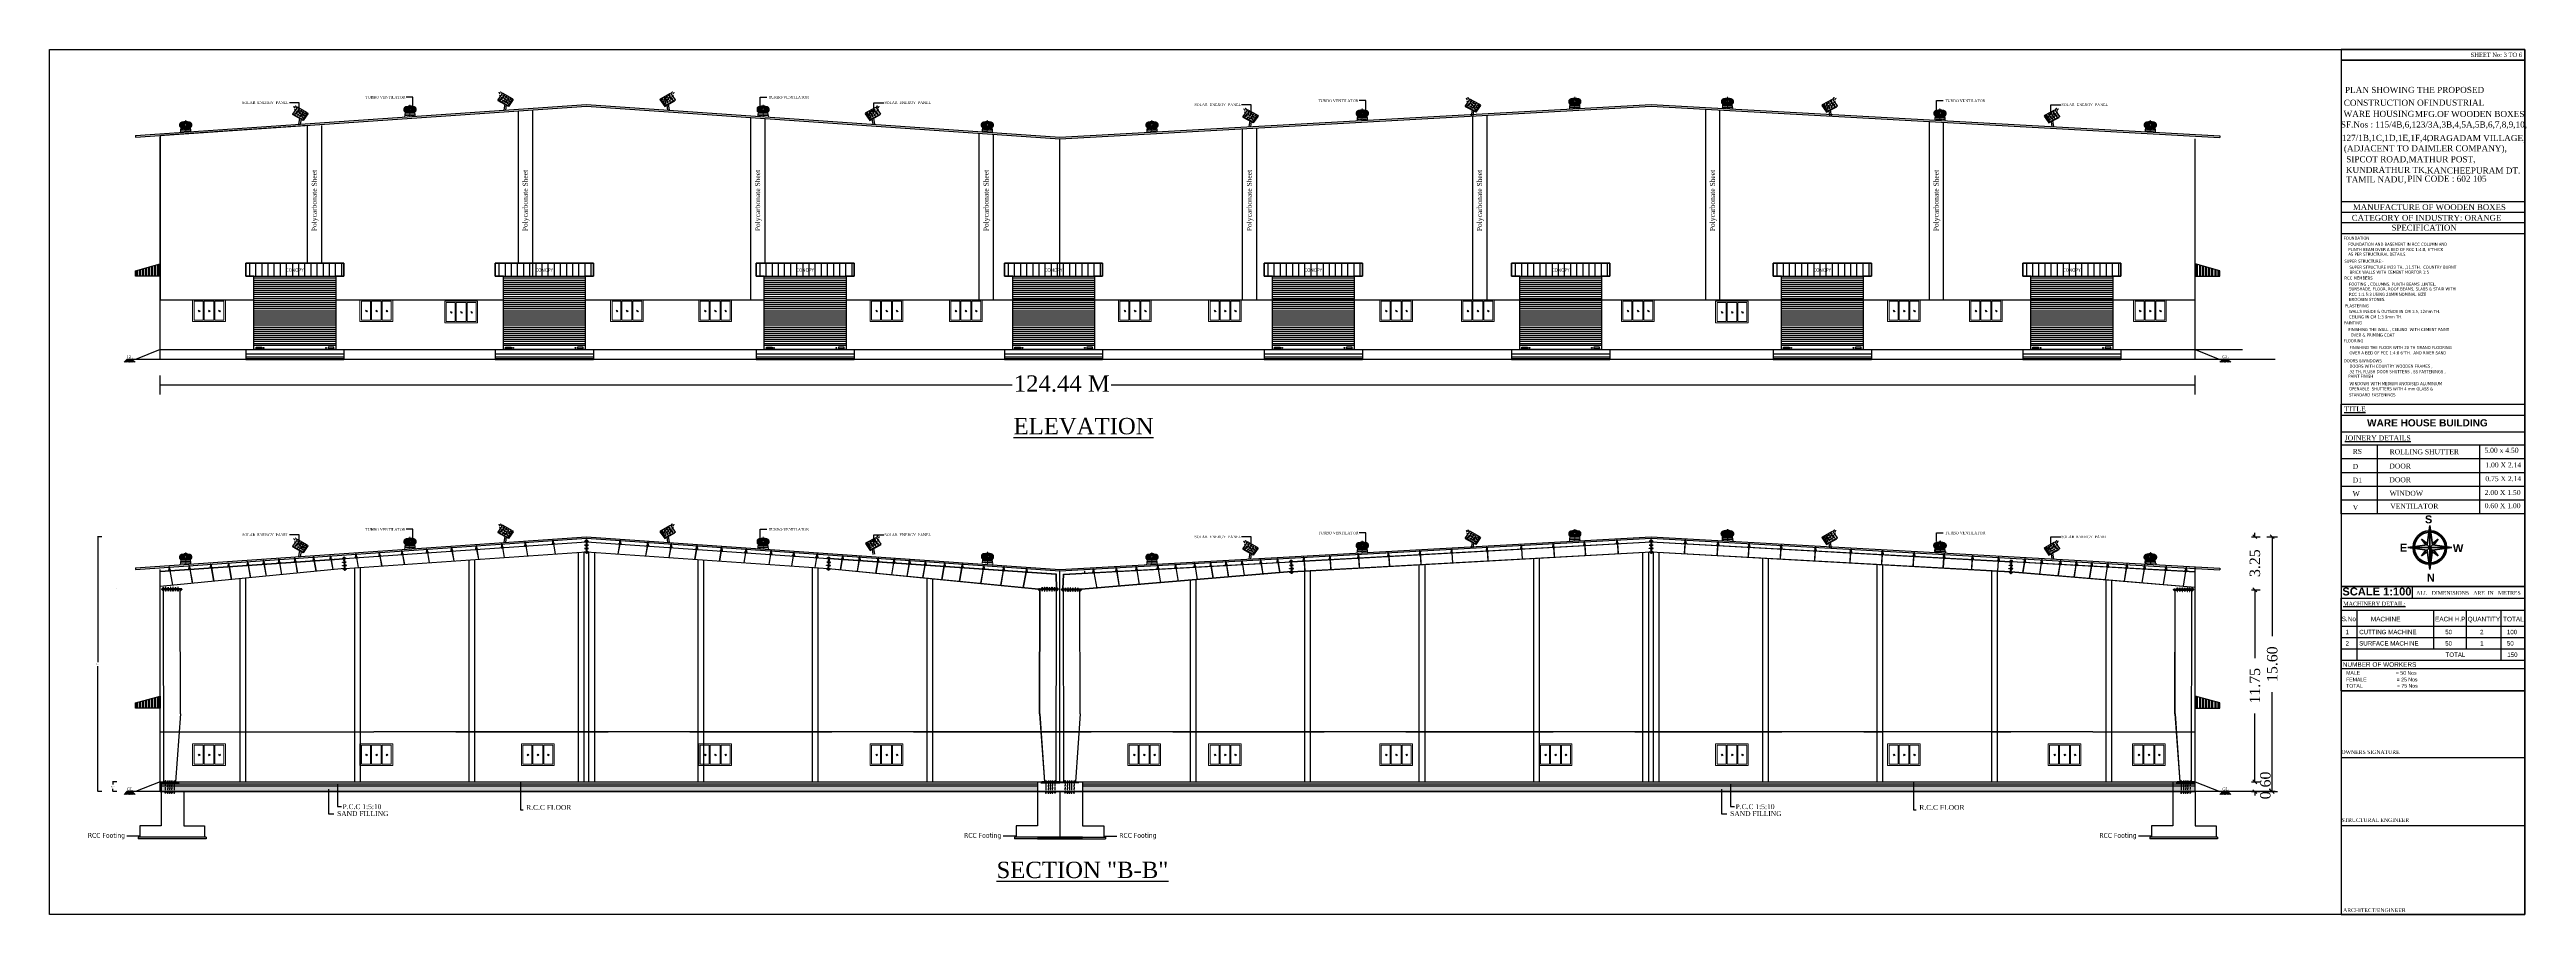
# Model space of a CAD drawing. Header units: metres. Extents: x 31037 to 31490, y -4422 to -3483.
# Drawn here: x 31162.6 to 31314, y -4421.5 to -4368.6 of the extents above; entities that cross this region are included whole.
import ezdxf
from ezdxf.enums import TextEntityAlignment as Align

# ---------------------------------------------------------------- set-up
doc = ezdxf.new("R2010")
doc.units = ezdxf.units.M
doc.header["$LTSCALE"] = 30
doc.header["$MEASUREMENT"] = 0
doc.header["$PDMODE"] = 34
for name, pattern in [('CENTER', [2, 1.25, -0.25, 0.25, -0.25]), ('DASHDOT', [1, 0.5, -0.25, 0, -0.25]), ('DASHED2', [0.375, 0.25, -0.125]), ('HIDDEN', [0.375, 0.25, -0.125])]:
    doc.linetypes.add(name, pattern=pattern)
doc.layers.get('0').update_dxf_attribs({"color": 30, "lineweight": 40})
for name, color, linetype in [('3CON', 3, 'Continuous'), ('BLK_1_HT_OF_BLDG', 5, 'Continuous'), ('BLK_1_PLINTH_HEIGHT', 7, 'Continuous'), ('CEN-LI', 7, 'CENTER'), ('COLUMN', 2, 'Continuous'), ('HATCH', 252, 'Continuous'), ('JSC-15O-Gusset Plt', 4, 'Continuous'), ('JSC-15O-Stiffener Plate', 4, 'Continuous'), ('JSC-1A-Thin', 254, 'Continuous'), ('JSC-B-Main Wall', 20, 'Continuous'), ('JSC-D-Hidden', 209, 'HIDDEN'), ('JSC-G-Grid Line', 250, 'DASHDOT'), ('JSC-H-Dimension', 251, 'Continuous'), ('JSC-U-Steel', 21, 'Continuous'), ('LE', 3, 'Continuous'), ('OBJ', 5, 'Continuous'), ('STEEL', 33, 'Continuous'), ('txt', 75, 'Continuous')]:
    doc.layers.add(name, color=color, linetype=linetype)
for name, color, linetype, lineweight in [('DIM', 5, 'Continuous', 25), ('HAT', 8, 'Continuous', 18), ('JSC-13M-Arrow', 250, 'Continuous', 20), ('JSC-4D-Bolt', 240, 'Continuous', 18), ('JSC-J-Grouting', 9, 'Continuous', 20), ('JSC-K-Text 2', 7, 'Continuous', 20), ('JSC-L-Text 3', 7, 'Continuous', 20), ('JSC-S-Joinerys', 126, 'Continuous', 18), ('Layer3', 7, 'DASHED2', 25), ('TEXT', 11, 'Continuous', 30), ('WINDOW', 3, 'Continuous', 30)]:
    doc.layers.add(name, color=color, linetype=linetype, lineweight=lineweight)
doc.styles.add('DIM', font='times.ttf')
doc.styles.add('JSC-Tahoma', font='tahoma.ttf')
doc.styles.add('off_name', font='arialbd.ttf')
doc.styles.add('RAM', font='dutchi.ttf')
doc.styles.add('ROMANC', font='times.ttf')
doc.styles.add('ROMANS', font='stylu.ttf', dxfattribs={"width": 0.75})
doc.styles.get("Standard").update_dxf_attribs({"font": 'times.ttf', "height": 0.05})
doc.styles.add('style2', font='arial.ttf')
doc.dimstyles.new('Standard$0', dxfattribs={"dimtxt": 0.08, "dimasz": 0.05, "dimexe": 0.02, "dimexo": 0.05, "dimgap": 0.09, "dimtad": 0, "dimtih": 1, "dimtoh": 1, "dimzin": 0, "dimdsep": 46, "dimtxsty": 'Standard', "dimcen": 0.09, "dimclrd": 7, "dimclre": 7, "dimclrt": 7, "dimadec": 0, "dimazin": 0, "dimtfac": 1, "dimtofl": 0, "dimtmove": 0, "dimatfit": 3, "dimfxl": 0, "dimtolj": 1, "dimtzin": 0, "dimarcsym": 0})
doc.dimstyles.new('STANDARD$7', dxfattribs={"dimtxt": 0.18, "dimasz": 7, "dimexe": 0.18, "dimexo": 0.0625, "dimgap": 0.09, "dimtad": 0, "dimtih": 1, "dimtoh": 1, "dimdec": 3, "dimzin": 0, "dimdsep": 46, "dimtxsty": 'ROMANS', "dimcen": 0.09, "dimclrd": 3, "dimclrt": 2, "dimaunit": 1, "dimadec": 0, "dimazin": 0, "dimtfac": 1, "dimtdec": 3, "dimtofl": 0, "dimtmove": 2, "dimatfit": 3, "dimfxl": 0, "dimtolj": 1, "dimtzin": 0, "dimarcsym": 0})
pattern_1 = [(37.5, (13597.27903, 975.42864), (-0.0056694022, 0.1734141392), [0, -0.1368, 0, -0.153, 0, -0.14625]), (7.5, (13597.27903, 975.42864), (0.1592799035, 0.253993146), [0, -0.0738, 0, -0.1233, 0, -0.04725]), (327.5, (13597.16833, 975.42864), (0.2802727676, 0.0005093148), [0, -0.045, 0, -0.162, 0, -0.2115]), (317.5, (13597.16833, 975.42864), (0.2705513944, 0.078990801), [0, -0.0225, 0, -0.1062, 0, -0.1215])]
pattern_2 = [(50, (13597.27903, 975.42864), (0.3586300913, -0.0313760675), [0.0375, -0.4125]), (355, (13597.27903, 975.42864), (-0.069375667, 0.376096067), [0.03, -0.33]), (100.4514, (13597.30892, 975.42602), (0.289254691, 0.344719771), [0.031870095, -0.350571056]), (46.1842, (13597.27903, 975.52864), (0.533620524, -0.082759507), [0.05625, -0.61875]), (96.6356, (13597.3235, 975.52174), (0.467331353, 0.487058935), [0.047805144, -0.5258565]), (351.1842, (13597.27903, 975.52864), (0.467330973, 0.4870593), [0.045, -0.495]), (21, (13597.32903, 975.50364), (0.298453526, -0.2013094453), [0.0375, -0.4125]), (326, (13597.32903, 975.50364), (0.121657666, 0.3625750225), [0.03, -0.33]), (71.4514, (13597.3539, 975.48686), (0.420111314, 0.1612652484), [0.031870095, -0.350571056]), (37.5, (13597.27903, 975.42864), (0.0060799277, 0.1664469269), [0, -0.326, 0, -0.335, 0, -0.33125]), (7.5, (13597.27903, 975.42864), (0.1315347687, 0.197205856), [0, -0.191, 0, -0.3185, 0, -0.12625]), (327.5, (13597.16753, 975.42864), (0.2669112181, -0.0112774359), [0, -0.125, 0, -0.39, 0, -0.5175]), (317.5, (13597.11753, 975.42864), (0.2915930847, 0.0500524912), [0, -0.1625, 0, -0.259, 0, -0.3675])]

# ---------------------------------------------------------------- blocks, each defined once
blk = doc.blocks.new('1500')
at = {"layer": 'JSC-S-Joinerys'}
for p, q in [((-632, 540), (-533, 621)), ((-629, 587), (-589, 617)), ((-586, 538), (-543, 572)), ((-65, 540), (33, 621)), ((-62, 587), (-23, 617)), ((-19, 538), (24, 572)), ((270, 1125, 0), (270, 75, 0)), ((326, 1125, 0), (326, 75, 0)), ((490, 540), (589, 621)), ((493, 587), (533, 617)), ((536, 538), (579, 572))]:
    blk.add_line(p, q, dxfattribs=at)
for points in [[(900, 0), (-900, 0), (-900, 1200), (900, 1200)], [(-328, 75), (-825, 75), (-825, 1125), (-328, 1125)]]:
    blk.add_lwpolyline(points, close=True, dxfattribs=at)
for points in [[(270, 1125), (-273, 1125), (-273, 75), (270, 75)], [(326, 75), (820, 75), (820, 1125), (326, 1125)]]:
    blk.add_lwpolyline(points, dxfattribs=at)
blk = doc.blocks.new('EGEGRE')
at = {"layer": 'JSC-1A-Thin', "lineweight": 9, "extrusion": (0.000697341, -0.000131776, 1)}
blk.add_line((17325.45, -5309.27, 0), (17325.44, -5309.37), dxfattribs=at)
at = {"layer": 'JSC-1A-Thin', "linetype": 'DASHDOT', "lineweight": 9, "extrusion": (0.000697341, -0.000131776, 1), "elevation": 12.78}
blk.add_lwpolyline([(17325.77, -5308.61), (17325.77, -5309.34)], dxfattribs=at)
at = {"layer": 'JSC-1A-Thin', "lineweight": 9, "extrusion": (0.000697341, -0.000131776, 1), "elevation": 12.78}
for points in [[(17325.59, -5308.71), (17325.57, -5308.71), (17325.56, -5308.71), (17325.54, -5308.72), (17325.52, -5308.72), (17325.5, -5308.73), (17325.49, -5308.74), (17325.47, -5308.75), (17325.46, -5308.76), (17325.44, -5308.78), (17325.43, -5308.79), (17325.42, -5308.81), (17325.41, -5308.83), (17325.41, -5308.84), (17325.4, -5308.86), (17325.4, -5308.88), (17325.4, -5308.9), (17325.4, -5308.92), (17325.4, -5308.94), (17325.4, -5308.96), (17325.41, -5308.97), (17325.42, -5308.99), (17325.43, -5309.01), (17325.44, -5309.02), (17325.45, -5309.04), (17325.47, -5309.05)], [(17325.62, -5308.71), (17325.61, -5308.71), (17325.59, -5308.72), (17325.57, -5308.72), (17325.55, -5308.73), (17325.54, -5308.74), (17325.52, -5308.75), (17325.51, -5308.76), (17325.49, -5308.78), (17325.48, -5308.79), (17325.47, -5308.81), (17325.46, -5308.83), (17325.46, -5308.84), (17325.45, -5308.86), (17325.45, -5308.88), (17325.45, -5308.9), (17325.45, -5308.92), (17325.45, -5308.94), (17325.45, -5308.96), (17325.46, -5308.97), (17325.47, -5308.99), (17325.48, -5309.01), (17325.49, -5309.02), (17325.5, -5309.04), (17325.51, -5309.05)], [(17325.45, -5309.16), (17326.08, -5309.16)], [(17326.08, -5309.25), (17325.45, -5309.25), (17325.45, -5309.16)], [(17325.44, -5309.27), (17325.47, -5309.27)], [(17325.62, -5308.71), (17325.6, -5308.72), (17325.59, -5308.72), (17325.57, -5308.73), (17325.55, -5308.74), (17325.53, -5308.75), (17325.52, -5308.76), (17325.51, -5308.78), (17325.49, -5308.79), (17325.48, -5308.81), (17325.48, -5308.83), (17325.47, -5308.85), (17325.46, -5308.87), (17325.46, -5308.89), (17325.46, -5308.91), (17325.46, -5308.93), (17325.46, -5308.95), (17325.47, -5308.96), (17325.47, -5308.98), (17325.48, -5309), (17325.49, -5309.02), (17325.5, -5309.03), (17325.51, -5309.05)], [(17325.47, -5309.05), (17326.07, -5309.05)], [(17325.47, -5309.05), (17325.5, -5309.09)], [(17325.47, -5309.16), (17325.47, -5309.05)], [(17325.47, -5309.09), (17326.07, -5309.09)], [(17325.47, -5309.17), (17325.47, -5309.17)], [(17325.47, -5309.17), (17325.47, -5309.17)], [(17325.47, -5309.17), (17325.47, -5309.17)], [(17325.47, -5309.17), (17325.47, -5309.17)], [(17325.47, -5309.17), (17325.47, -5309.17)], [(17325.47, -5309.17), (17325.47, -5309.18)], [(17325.47, -5309.18), (17325.47, -5309.18)], [(17325.47, -5309.18), (17325.47, -5309.18)], [(17325.47, -5309.18), (17325.47, -5309.18)], [(17325.47, -5309.18), (17325.47, -5309.19)], [(17325.47, -5309.19), (17325.47, -5309.19)], [(17325.47, -5309.19), (17325.47, -5309.19)], [(17325.47, -5309.19), (17325.47, -5309.19)], [(17325.47, -5309.2), (17325.47, -5309.2)], [(17325.47, -5309.2), (17325.47, -5309.2)], [(17325.47, -5309.2), (17325.47, -5309.2)], [(17325.47, -5309.2), (17325.47, -5309.21)], [(17325.47, -5309.21), (17325.47, -5309.21)], [(17325.47, -5309.21), (17325.47, -5309.21)], [(17325.47, -5309.21), (17325.47, -5309.21)], [(17325.47, -5309.21), (17325.47, -5309.22)], [(17325.47, -5309.22), (17325.47, -5309.22)], [(17325.47, -5309.22), (17325.47, -5309.22)], [(17325.47, -5309.22), (17325.47, -5309.22)], [(17325.47, -5309.23), (17325.47, -5309.23)], [(17325.47, -5309.23), (17325.47, -5309.23)], [(17325.47, -5309.23), (17325.47, -5309.23)], [(17325.47, -5309.23), (17325.47, -5309.24)], [(17325.47, -5309.24), (17325.47, -5309.24)], [(17325.47, -5309.24), (17325.47, -5309.24)], [(17325.47, -5309.24), (17325.47, -5309.24)], [(17325.47, -5309.24), (17325.47, -5309.25)], [(17325.47, -5309.25), (17325.47, -5309.25)], [(17325.47, -5309.25), (17325.47, -5309.25)], [(17325.47, -5309.25), (17325.47, -5309.25)], [(17325.47, -5309.26), (17325.47, -5309.26)], [(17325.47, -5309.26), (17325.47, -5309.26)], [(17325.47, -5309.26), (17325.47, -5309.26)], [(17325.47, -5309.27), (17325.47, -5309.27)], [(17325.47, -5309.27), (17325.47, -5309.27)], [(17325.47, -5309.27), (17325.47, -5309.27)], [(17325.47, -5309.26), (17325.47, -5309.27)], [(17325.47, -5309.27), (17325.47, -5309.27)], [(17325.47, -5309.17), (17325.48, -5309.17)], [(17325.48, -5309.17), (17325.48, -5309.17)], [(17325.48, -5309.17), (17325.48, -5309.17)], [(17325.47, -5309.27), (17325.48, -5309.27)], [(17325.48, -5309.27), (17325.48, -5309.27)], [(17325.48, -5309.27), (17325.48, -5309.27)], [(17325.48, -5309.17), (17325.48, -5309.17)], [(17325.48, -5309.17), (17325.49, -5309.17)], [(17325.49, -5309.17), (17325.49, -5309.17)], [(17325.49, -5309.17), (17325.49, -5309.17)], [(17325.48, -5309.27), (17325.48, -5309.27)], [(17325.48, -5309.27), (17325.49, -5309.27)], [(17325.49, -5309.27), (17325.49, -5309.27)], [(17325.49, -5309.27), (17325.49, -5309.27)], [(17325.49, -5309.17), (17325.49, -5309.17)], [(17325.49, -5309.17), (17325.5, -5309.17)], [(17325.5, -5309.17), (17325.5, -5309.17)], [(17325.5, -5309.17), (17325.5, -5309.17)], [(17325.49, -5309.27), (17325.49, -5309.27)], [(17325.49, -5309.27), (17325.5, -5309.27)], [(17325.5, -5309.27), (17325.5, -5309.27)], [(17325.5, -5309.27), (17325.5, -5309.27)], [(17325.65, -5308.71), (17325.63, -5308.72), (17325.61, -5308.73), (17325.6, -5308.74), (17325.58, -5308.75), (17325.57, -5308.76), (17325.55, -5308.78), (17325.54, -5308.79), (17325.53, -5308.81), (17325.52, -5308.83), (17325.52, -5308.85), (17325.51, -5308.87), (17325.51, -5308.89), (17325.51, -5308.91), (17325.51, -5308.93), (17325.51, -5308.95), (17325.52, -5308.97), (17325.52, -5308.98), (17325.53, -5309), (17325.54, -5309.02), (17325.55, -5309.04), (17325.57, -5309.05)], [(17325.5, -5309.17), (17325.5, -5309.17)], [(17325.51, -5309.17), (17325.51, -5309.17)], [(17325.51, -5309.17), (17325.51, -5309.17)], [(17325.5, -5309.27), (17325.5, -5309.27)], [(17325.51, -5309.27), (17325.51, -5309.27)], [(17325.51, -5309.27), (17325.51, -5309.27)], [(17325.65, -5308.71), (17325.63, -5308.72), (17325.62, -5308.73), (17325.6, -5308.74), (17325.58, -5308.75), (17325.57, -5308.77), (17325.56, -5308.78), (17325.55, -5308.8), (17325.54, -5308.82), (17325.53, -5308.84), (17325.52, -5308.86), (17325.52, -5308.88), (17325.52, -5308.9), (17325.52, -5308.92), (17325.52, -5308.94), (17325.52, -5308.96), (17325.53, -5308.98), (17325.54, -5309), (17325.54, -5309.02), (17325.56, -5309.03), (17325.57, -5309.05)], [(17325.51, -5309.05), (17325.55, -5309.09)], [(17325.51, -5309.17), (17325.51, -5309.17)], [(17325.51, -5309.17), (17325.52, -5309.17)], [(17325.52, -5309.17), (17325.52, -5309.17)], [(17325.52, -5309.17), (17325.52, -5309.17)], [(17325.51, -5309.27), (17325.51, -5309.27)], [(17325.51, -5309.27), (17325.52, -5309.27)], [(17325.52, -5309.27), (17325.52, -5309.27)], [(17325.52, -5309.27), (17325.52, -5309.27)], [(17325.52, -5309.17), (17325.52, -5309.17)], [(17325.52, -5309.17), (17325.53, -5309.17)], [(17325.53, -5309.17), (17325.53, -5309.17)], [(17325.53, -5309.17), (17325.53, -5309.17)], [(17325.52, -5309.27), (17325.52, -5309.27)], [(17325.52, -5309.27), (17325.53, -5309.27)], [(17325.53, -5309.27), (17325.53, -5309.27)], [(17325.53, -5309.27), (17325.53, -5309.27)], [(17325.53, -5309.17), (17325.53, -5309.17)], [(17325.54, -5309.17), (17325.54, -5309.17)], [(17325.54, -5309.17), (17325.54, -5309.17)], [(17325.54, -5309.17), (17325.54, -5309.17)], [(17325.53, -5309.27), (17325.53, -5309.27)], [(17325.54, -5309.27), (17325.54, -5309.27)], [(17325.54, -5309.27), (17325.54, -5309.27)], [(17325.54, -5309.27), (17325.54, -5309.27)], [(17325.54, -5309.17), (17325.55, -5309.17)], [(17325.55, -5309.17), (17325.55, -5309.17)], [(17325.55, -5309.17), (17325.55, -5309.17)], [(17325.54, -5309.27), (17325.55, -5309.27)], [(17325.55, -5309.27), (17325.55, -5309.27)], [(17325.55, -5309.27), (17325.55, -5309.27)], [(17325.55, -5309.17), (17325.55, -5309.17)], [(17325.55, -5309.17), (17325.56, -5309.17)], [(17325.56, -5309.17), (17325.56, -5309.17)], [(17325.56, -5309.17), (17325.56, -5309.17)], [(17325.55, -5309.27), (17325.55, -5309.27)], [(17325.55, -5309.27), (17325.56, -5309.27)], [(17325.56, -5309.27), (17325.56, -5309.27)], [(17325.56, -5309.27), (17325.56, -5309.27)], [(17325.68, -5308.71), (17325.66, -5308.72), (17325.65, -5308.73), (17325.63, -5308.75), (17325.62, -5308.76), (17325.6, -5308.78), (17325.59, -5308.8), (17325.59, -5308.82), (17325.58, -5308.84), (17325.57, -5308.86), (17325.57, -5308.88), (17325.57, -5308.9), (17325.57, -5308.92), (17325.57, -5308.94), (17325.58, -5308.96), (17325.58, -5308.98), (17325.59, -5309), (17325.6, -5309.02), (17325.61, -5309.03), (17325.63, -5309.05)], [(17325.57, -5309.05), (17325.6, -5309.09)], [(17325.56, -5309.17), (17325.56, -5309.17)], [(17325.57, -5309.17), (17325.57, -5309.17)], [(17325.57, -5309.17), (17325.57, -5309.17)], [(17325.57, -5309.17), (17325.57, -5309.17)], [(17325.56, -5309.27), (17325.56, -5309.27)], [(17325.57, -5309.27), (17325.57, -5309.27)], [(17325.57, -5309.27), (17325.57, -5309.27)], [(17325.57, -5309.27), (17325.57, -5309.27)], [(17325.68, -5308.71), (17325.66, -5308.72), (17325.65, -5308.74), (17325.63, -5308.75), (17325.62, -5308.77), (17325.61, -5308.79), (17325.6, -5308.81), (17325.59, -5308.83), (17325.59, -5308.85), (17325.58, -5308.87), (17325.58, -5308.89), (17325.58, -5308.91), (17325.58, -5308.93), (17325.59, -5308.95), (17325.59, -5308.97), (17325.6, -5308.99), (17325.61, -5309.01), (17325.62, -5309.03), (17325.63, -5309.05)], [(17325.57, -5309.17), (17325.58, -5309.17)], [(17325.58, -5309.17), (17325.58, -5309.17)], [(17325.58, -5309.17), (17325.58, -5309.17)], [(17325.57, -5309.27), (17325.58, -5309.27)], [(17325.58, -5309.27), (17325.58, -5309.27)], [(17325.58, -5309.27), (17325.58, -5309.27)], [(17325.58, -5309.17), (17325.58, -5309.17)], [(17325.58, -5309.17), (17325.59, -5309.17)], [(17325.59, -5309.17), (17325.59, -5309.17)], [(17325.59, -5309.17), (17325.59, -5309.17)], [(17325.58, -5309.27), (17325.58, -5309.27)], [(17325.58, -5309.27), (17325.59, -5309.27)], [(17325.59, -5309.27), (17325.59, -5309.27)], [(17325.59, -5309.27), (17325.59, -5309.27)], [(17325.59, -5308.71), (17325.94, -5308.71)], [(17325.59, -5309.17), (17325.59, -5309.17)], [(17325.6, -5309.17), (17325.6, -5309.17)], [(17325.6, -5309.17), (17325.6, -5309.17)], [(17325.6, -5309.17), (17325.6, -5309.17)], [(17325.59, -5309.27), (17325.59, -5309.27)], [(17325.6, -5309.27), (17325.6, -5309.27)], [(17325.6, -5309.27), (17325.6, -5309.27)], [(17325.6, -5309.27), (17325.6, -5309.27)], [(17325.6, -5309.17), (17325.6, -5309.17)], [(17325.61, -5309.17), (17325.61, -5309.17)], [(17325.61, -5309.17), (17325.61, -5309.17)], [(17325.6, -5309.27), (17325.6, -5309.27)], [(17325.61, -5309.27), (17325.61, -5309.27)], [(17325.61, -5309.27), (17325.61, -5309.27)], [(17325.61, -5309.17), (17325.61, -5309.17)], [(17325.61, -5309.17), (17325.62, -5309.17)], [(17325.62, -5309.17), (17325.62, -5309.17)], [(17325.62, -5309.17), (17325.62, -5309.17)], [(17325.61, -5309.27), (17325.61, -5309.27)], [(17325.61, -5309.27), (17325.62, -5309.27)], [(17325.62, -5309.27), (17325.62, -5309.27)], [(17325.62, -5309.27), (17325.62, -5309.27)], [(17325.91, -5308.71), (17325.88, -5308.7), (17325.86, -5308.69), (17325.84, -5308.68), (17325.81, -5308.68), (17325.79, -5308.68), (17325.77, -5308.68), (17325.74, -5308.68), (17325.72, -5308.68), (17325.69, -5308.68), (17325.67, -5308.69), (17325.65, -5308.7), (17325.62, -5308.71)], [(17325.71, -5308.71), (17325.7, -5308.72), (17325.68, -5308.74), (17325.67, -5308.75), (17325.66, -5308.77), (17325.65, -5308.79), (17325.64, -5308.81), (17325.63, -5308.83), (17325.63, -5308.85), (17325.63, -5308.87), (17325.63, -5308.89), (17325.63, -5308.91), (17325.63, -5308.93), (17325.63, -5308.95), (17325.64, -5308.97), (17325.65, -5308.98), (17325.66, -5309), (17325.67, -5309.02), (17325.68, -5309.04), (17325.69, -5309.05)], [(17325.63, -5309.05), (17325.66, -5309.09)], [(17325.62, -5309.17), (17325.62, -5309.17)], [(17325.63, -5309.17), (17325.63, -5309.17)], [(17325.63, -5309.17), (17325.63, -5309.17)], [(17325.63, -5309.17), (17325.63, -5309.17)], [(17325.62, -5309.27), (17325.62, -5309.27)], [(17325.63, -5309.27), (17325.63, -5309.27)], [(17325.63, -5309.27), (17325.63, -5309.27)], [(17325.63, -5309.27), (17325.63, -5309.27)], [(17325.71, -5308.71), (17325.7, -5308.73), (17325.68, -5308.74), (17325.67, -5308.76), (17325.66, -5308.78), (17325.65, -5308.8), (17325.65, -5308.82), (17325.64, -5308.84), (17325.64, -5308.87), (17325.64, -5308.89), (17325.64, -5308.91), (17325.64, -5308.93), (17325.64, -5308.95), (17325.65, -5308.97), (17325.66, -5308.99), (17325.67, -5309.01), (17325.68, -5309.03), (17325.69, -5309.05)], [(17325.63, -5309.17), (17325.63, -5309.17)], [(17325.64, -5309.17), (17325.64, -5309.17)], [(17325.64, -5309.17), (17325.64, -5309.17)], [(17325.63, -5309.27), (17325.63, -5309.27)], [(17325.64, -5309.27), (17325.64, -5309.27)], [(17325.64, -5309.27), (17325.64, -5309.27)], [(17325.64, -5309.17), (17325.64, -5309.17)], [(17325.64, -5309.17), (17325.65, -5309.17)], [(17325.65, -5309.17), (17325.65, -5309.17)], [(17325.65, -5309.17), (17325.65, -5309.17)], [(17325.64, -5309.27), (17325.64, -5309.27)], [(17325.64, -5309.27), (17325.65, -5309.27)], [(17325.65, -5309.27), (17325.65, -5309.27)], [(17325.65, -5309.27), (17325.65, -5309.27)], [(17325.65, -5309.17), (17325.65, -5309.17)], [(17325.65, -5309.17), (17325.66, -5309.17)], [(17325.66, -5309.17), (17325.66, -5309.17)], [(17325.66, -5309.17), (17325.66, -5309.17)], [(17325.65, -5309.27), (17325.65, -5309.27)], [(17325.65, -5309.27), (17325.66, -5309.27)], [(17325.66, -5309.27), (17325.66, -5309.27)], [(17325.66, -5309.27), (17325.66, -5309.27)], [(17325.66, -5309.17), (17325.67, -5309.17)], [(17325.67, -5309.17), (17325.67, -5309.17)], [(17325.67, -5309.17), (17325.67, -5309.17)], [(17325.66, -5309.27), (17325.67, -5309.27)], [(17325.67, -5309.27), (17325.67, -5309.27)], [(17325.67, -5309.27), (17325.67, -5309.27)], [(17325.76, -5308.71), (17325.75, -5308.72), (17325.74, -5308.74), (17325.72, -5308.75), (17325.71, -5308.77), (17325.7, -5308.78), (17325.69, -5308.8), (17325.69, -5308.82), (17325.68, -5308.84), (17325.68, -5308.86), (17325.68, -5308.88), (17325.68, -5308.9), (17325.68, -5308.92), (17325.69, -5308.94), (17325.69, -5308.96), (17325.7, -5308.97), (17325.71, -5308.99), (17325.72, -5309.01), (17325.74, -5309.02), (17325.75, -5309.04), (17325.77, -5309.05)], [(17325.67, -5309.17), (17325.67, -5309.17)], [(17325.67, -5309.17), (17325.68, -5309.17)], [(17325.68, -5309.17), (17325.68, -5309.17)], [(17325.68, -5309.17), (17325.68, -5309.17)], [(17325.67, -5309.27), (17325.67, -5309.27)], [(17325.67, -5309.27), (17325.68, -5309.27)], [(17325.68, -5309.27), (17325.68, -5309.27)], [(17325.68, -5309.27), (17325.68, -5309.27)], [(17325.77, -5308.71), (17325.75, -5308.73), (17325.74, -5308.74), (17325.72, -5308.76), (17325.71, -5308.78), (17325.71, -5308.8), (17325.7, -5308.82), (17325.69, -5308.84), (17325.69, -5308.86), (17325.69, -5308.88), (17325.69, -5308.9), (17325.69, -5308.92), (17325.7, -5308.94), (17325.71, -5308.96), (17325.71, -5308.98), (17325.72, -5309), (17325.74, -5309.02), (17325.75, -5309.03), (17325.77, -5309.05)], [(17325.68, -5309.17), (17325.68, -5309.17)], [(17325.68, -5309.17), (17325.69, -5309.17)], [(17325.69, -5309.17), (17325.69, -5309.17)], [(17325.69, -5309.17), (17325.69, -5309.17)], [(17325.68, -5309.27), (17325.68, -5309.27)], [(17325.68, -5309.27), (17325.69, -5309.27)], [(17325.69, -5309.27), (17325.69, -5309.27)], [(17325.69, -5309.27), (17325.69, -5309.27)], [(17325.69, -5309.05), (17325.73, -5309.09)], [(17325.69, -5309.17), (17325.69, -5309.17)], [(17325.7, -5309.17), (17325.7, -5309.17)], [(17325.7, -5309.17), (17325.7, -5309.17)], [(17325.69, -5309.27), (17325.69, -5309.27)], [(17325.7, -5309.27), (17325.7, -5309.27)], [(17325.7, -5309.27), (17325.7, -5309.27)], [(17325.7, -5309.17), (17325.7, -5309.17)], [(17325.7, -5309.17), (17325.71, -5309.17)], [(17325.71, -5309.17), (17325.71, -5309.17)], [(17325.71, -5309.17), (17325.71, -5309.17)], [(17325.7, -5309.27), (17325.7, -5309.27)], [(17325.7, -5309.27), (17325.71, -5309.27)], [(17325.71, -5309.27), (17325.71, -5309.27)], [(17325.71, -5309.27), (17325.71, -5309.27)], [(17325.71, -5309.17), (17325.71, -5309.17)], [(17325.71, -5309.17), (17325.72, -5309.17)], [(17325.72, -5309.17), (17325.72, -5309.17)], [(17325.72, -5309.17), (17325.72, -5309.17)], [(17325.71, -5309.27), (17325.71, -5309.27)], [(17325.71, -5309.27), (17325.72, -5309.27)], [(17325.72, -5309.27), (17325.72, -5309.27)], [(17325.72, -5309.27), (17325.72, -5309.27)], [(17325.72, -5309.17), (17325.72, -5309.17)], [(17325.73, -5309.17), (17325.73, -5309.17)], [(17325.73, -5309.17), (17325.73, -5309.17)], [(17325.73, -5309.17), (17325.73, -5309.17)], [(17325.72, -5309.27), (17325.72, -5309.27)], [(17325.73, -5309.27), (17325.73, -5309.27)], [(17325.73, -5309.27), (17325.73, -5309.27)], [(17325.73, -5309.27), (17325.73, -5309.27)], [(17325.73, -5309.17), (17325.74, -5309.17)], [(17325.74, -5309.17), (17325.74, -5309.17)], [(17325.74, -5309.17), (17325.74, -5309.17)], [(17325.73, -5309.27), (17325.74, -5309.27)], [(17325.74, -5309.27), (17325.74, -5309.27)], [(17325.74, -5309.27), (17325.74, -5309.27)], [(17325.74, -5309.17), (17325.74, -5309.17)], [(17325.74, -5309.17), (17325.75, -5309.17)], [(17325.75, -5309.17), (17325.75, -5309.17)], [(17325.75, -5309.17), (17325.75, -5309.17)], [(17325.74, -5309.27), (17325.74, -5309.27)], [(17325.74, -5309.27), (17325.75, -5309.27)], [(17325.75, -5309.27), (17325.75, -5309.27)], [(17325.75, -5309.27), (17325.75, -5309.27)], [(17325.75, -5308.67), (17325.78, -5308.67), (17325.78, -5308.67), (17325.75, -5308.67), (17325.75, -5308.67)], [(17325.75, -5309.17), (17325.75, -5309.17)], [(17325.76, -5309.17), (17325.76, -5309.17)], [(17325.76, -5309.17), (17325.76, -5309.17)], [(17325.76, -5309.17), (17325.76, -5309.17)], [(17325.75, -5309.27), (17325.75, -5309.27)], [(17325.76, -5309.27), (17325.76, -5309.27)], [(17325.76, -5309.27), (17325.76, -5309.27)], [(17325.76, -5309.27), (17325.76, -5309.27)], [(17325.76, -5308.64), (17325.77, -5308.64)], [(17325.76, -5308.64), (17325.76, -5308.67)], [(17325.77, -5308.64), (17325.77, -5308.67)], [(17325.76, -5309.05), (17325.78, -5309.03), (17325.79, -5309.02), (17325.8, -5309), (17325.81, -5308.98), (17325.82, -5308.96), (17325.83, -5308.94), (17325.83, -5308.92), (17325.84, -5308.9), (17325.84, -5308.88), (17325.84, -5308.86), (17325.83, -5308.84), (17325.83, -5308.82), (17325.82, -5308.8), (17325.81, -5308.78), (17325.8, -5308.76), (17325.79, -5308.74), (17325.78, -5308.73), (17325.76, -5308.71)], [(17325.76, -5309.05), (17325.78, -5309.04), (17325.79, -5309.02), (17325.8, -5309.01), (17325.82, -5308.99), (17325.83, -5308.97), (17325.83, -5308.96), (17325.84, -5308.94), (17325.84, -5308.92), (17325.85, -5308.9), (17325.85, -5308.88), (17325.85, -5308.86), (17325.84, -5308.84), (17325.84, -5308.82), (17325.83, -5308.8), (17325.83, -5308.78), (17325.82, -5308.77), (17325.81, -5308.75), (17325.79, -5308.74), (17325.78, -5308.72), (17325.76, -5308.71)], [(17325.76, -5309.05), (17325.79, -5309.09)], [(17325.76, -5309.17), (17325.77, -5309.17)], [(17325.77, -5309.17), (17325.77, -5309.17)], [(17325.77, -5309.17), (17325.77, -5309.17)], [(17325.76, -5309.27), (17325.77, -5309.27)], [(17325.77, -5309.27), (17325.77, -5309.27)], [(17325.77, -5309.27), (17325.77, -5309.27)], [(17325.77, -5309.17), (17325.77, -5309.17)], [(17325.77, -5309.17), (17325.78, -5309.17)], [(17325.78, -5309.17), (17325.78, -5309.17)], [(17325.78, -5309.17), (17325.78, -5309.17)], [(17325.77, -5309.27), (17325.77, -5309.27)], [(17325.77, -5309.27), (17325.78, -5309.27)], [(17325.78, -5309.27), (17325.78, -5309.27)], [(17325.78, -5309.27), (17325.78, -5309.27)], [(17325.78, -5309.17), (17325.78, -5309.17)], [(17325.79, -5309.17), (17325.79, -5309.17)], [(17325.79, -5309.17), (17325.79, -5309.17)], [(17325.79, -5309.17), (17325.79, -5309.17)], [(17325.78, -5309.27), (17325.78, -5309.27)], [(17325.79, -5309.27), (17325.79, -5309.27)], [(17325.79, -5309.27), (17325.79, -5309.27)], [(17325.79, -5309.27), (17325.79, -5309.27)], [(17325.79, -5309.17), (17325.79, -5309.17)], [(17325.8, -5309.17), (17325.8, -5309.17)], [(17325.8, -5309.17), (17325.8, -5309.17)], [(17325.79, -5309.27), (17325.79, -5309.27)], [(17325.8, -5309.27), (17325.8, -5309.27)], [(17325.8, -5309.27), (17325.8, -5309.27)], [(17325.8, -5309.17), (17325.8, -5309.17)], [(17325.8, -5309.17), (17325.81, -5309.17)], [(17325.81, -5309.17), (17325.81, -5309.17)], [(17325.81, -5309.17), (17325.81, -5309.17)], [(17325.8, -5309.27), (17325.8, -5309.27)], [(17325.8, -5309.27), (17325.81, -5309.27)], [(17325.81, -5309.27), (17325.81, -5309.27)], [(17325.81, -5309.27), (17325.81, -5309.27)], [(17325.83, -5309.05), (17325.85, -5309.03), (17325.86, -5309.01), (17325.87, -5308.99), (17325.88, -5308.97), (17325.88, -5308.95), (17325.89, -5308.93), (17325.89, -5308.91), (17325.89, -5308.89), (17325.89, -5308.87), (17325.89, -5308.84), (17325.88, -5308.82), (17325.87, -5308.8), (17325.87, -5308.78), (17325.86, -5308.76), (17325.84, -5308.74), (17325.83, -5308.73), (17325.81, -5308.71)], [(17325.83, -5309.05), (17325.85, -5309.04), (17325.86, -5309.02), (17325.87, -5309), (17325.88, -5308.98), (17325.89, -5308.97), (17325.9, -5308.95), (17325.9, -5308.93), (17325.9, -5308.91), (17325.9, -5308.89), (17325.9, -5308.87), (17325.9, -5308.85), (17325.89, -5308.83), (17325.89, -5308.81), (17325.88, -5308.79), (17325.87, -5308.77), (17325.86, -5308.75), (17325.85, -5308.74), (17325.83, -5308.72), (17325.82, -5308.71)], [(17325.81, -5309.17), (17325.81, -5309.17)], [(17325.82, -5309.17), (17325.82, -5309.17)], [(17325.82, -5309.17), (17325.82, -5309.17)], [(17325.82, -5309.17), (17325.82, -5309.17)], [(17325.81, -5309.27), (17325.81, -5309.27)], [(17325.82, -5309.27), (17325.82, -5309.27)], [(17325.82, -5309.27), (17325.82, -5309.27)], [(17325.82, -5309.27), (17325.82, -5309.27)], [(17325.82, -5309.17), (17325.82, -5309.17)], [(17325.83, -5309.17), (17325.83, -5309.17)], [(17325.83, -5309.17), (17325.83, -5309.17)], [(17325.82, -5309.27), (17325.82, -5309.27)], [(17325.83, -5309.27), (17325.83, -5309.27)], [(17325.83, -5309.27), (17325.83, -5309.27)], [(17325.83, -5309.05), (17325.86, -5309.09)], [(17325.83, -5309.17), (17325.83, -5309.17)], [(17325.83, -5309.17), (17325.84, -5309.17)], [(17325.84, -5309.17), (17325.84, -5309.17)], [(17325.84, -5309.17), (17325.84, -5309.17)], [(17325.83, -5309.27), (17325.83, -5309.27)], [(17325.83, -5309.27), (17325.84, -5309.27)], [(17325.84, -5309.27), (17325.84, -5309.27)], [(17325.84, -5309.27), (17325.84, -5309.27)], [(17325.9, -5309.05), (17325.91, -5309.03), (17325.92, -5309.01), (17325.93, -5308.99), (17325.94, -5308.97), (17325.94, -5308.95), (17325.95, -5308.93), (17325.95, -5308.91), (17325.95, -5308.89), (17325.94, -5308.87), (17325.94, -5308.85), (17325.93, -5308.83), (17325.93, -5308.81), (17325.92, -5308.79), (17325.91, -5308.77), (17325.89, -5308.75), (17325.88, -5308.74), (17325.86, -5308.72), (17325.85, -5308.71)], [(17325.9, -5309.05), (17325.92, -5309.03), (17325.93, -5309.02), (17325.94, -5309), (17325.95, -5308.98), (17325.95, -5308.96), (17325.96, -5308.94), (17325.96, -5308.92), (17325.96, -5308.9), (17325.96, -5308.88), (17325.95, -5308.86), (17325.95, -5308.84), (17325.94, -5308.82), (17325.93, -5308.8), (17325.92, -5308.78), (17325.91, -5308.76), (17325.9, -5308.75), (17325.88, -5308.73), (17325.87, -5308.72), (17325.85, -5308.71)], [(17325.84, -5309.17), (17325.84, -5309.17)], [(17325.84, -5309.17), (17325.85, -5309.17)], [(17325.85, -5309.17), (17325.85, -5309.17)], [(17325.85, -5309.17), (17325.85, -5309.17)], [(17325.84, -5309.27), (17325.84, -5309.27)], [(17325.84, -5309.27), (17325.85, -5309.27)], [(17325.85, -5309.27), (17325.85, -5309.27)], [(17325.85, -5309.27), (17325.85, -5309.27)], [(17325.85, -5309.17), (17325.85, -5309.17)], [(17325.86, -5309.17), (17325.86, -5309.17)], [(17325.86, -5309.17), (17325.86, -5309.17)], [(17325.85, -5309.27), (17325.85, -5309.27)], [(17325.86, -5309.27), (17325.86, -5309.27)], [(17325.86, -5309.27), (17325.86, -5309.27)], [(17325.86, -5309.17), (17325.86, -5309.17)], [(17325.86, -5309.17), (17325.87, -5309.17)], [(17325.87, -5309.17), (17325.87, -5309.17)], [(17325.87, -5309.17), (17325.87, -5309.17)], [(17325.86, -5309.27), (17325.86, -5309.27)], [(17325.86, -5309.27), (17325.87, -5309.27)], [(17325.87, -5309.27), (17325.87, -5309.27)], [(17325.87, -5309.27), (17325.87, -5309.27)], [(17325.96, -5309.05), (17325.97, -5309.03), (17325.98, -5309.02), (17325.99, -5309), (17326, -5308.98), (17326.01, -5308.96), (17326.01, -5308.94), (17326.01, -5308.92), (17326.01, -5308.9), (17326.01, -5308.88), (17326, -5308.86), (17326, -5308.84), (17325.99, -5308.82), (17325.98, -5308.8), (17325.97, -5308.78), (17325.96, -5308.77), (17325.94, -5308.75), (17325.93, -5308.74), (17325.91, -5308.73), (17325.9, -5308.72), (17325.88, -5308.71)], [(17325.96, -5309.05), (17325.97, -5309.04), (17325.99, -5309.02), (17326, -5309), (17326.01, -5308.98), (17326.01, -5308.97), (17326.02, -5308.95), (17326.02, -5308.93), (17326.02, -5308.91), (17326.02, -5308.89), (17326.02, -5308.87), (17326.01, -5308.85), (17326.01, -5308.83), (17326, -5308.81), (17325.99, -5308.79), (17325.97, -5308.78), (17325.96, -5308.76), (17325.95, -5308.75), (17325.93, -5308.74), (17325.91, -5308.73), (17325.9, -5308.72), (17325.88, -5308.71)], [(17325.87, -5309.17), (17325.87, -5309.17)], [(17325.87, -5309.17), (17325.88, -5309.17)], [(17325.88, -5309.17), (17325.88, -5309.17)], [(17325.88, -5309.17), (17325.88, -5309.17)], [(17325.87, -5309.27), (17325.87, -5309.27)], [(17325.87, -5309.27), (17325.88, -5309.27)], [(17325.88, -5309.27), (17325.88, -5309.27)], [(17325.88, -5309.27), (17325.88, -5309.27)], [(17325.88, -5309.17), (17325.88, -5309.17)], [(17325.89, -5309.17), (17325.89, -5309.17)], [(17325.89, -5309.17), (17325.89, -5309.17)], [(17325.88, -5309.27), (17325.88, -5309.27)], [(17325.89, -5309.27), (17325.89, -5309.27)], [(17325.89, -5309.27), (17325.89, -5309.27)], [(17325.89, -5309.17), (17325.89, -5309.17)], [(17325.89, -5309.17), (17325.9, -5309.17)], [(17325.9, -5309.17), (17325.9, -5309.17)], [(17325.9, -5309.17), (17325.9, -5309.17)], [(17325.89, -5309.27), (17325.89, -5309.27)], [(17325.89, -5309.27), (17325.9, -5309.27)], [(17325.9, -5309.27), (17325.9, -5309.27)], [(17325.9, -5309.27), (17325.9, -5309.27)], [(17325.9, -5308.71), (17325.92, -5308.71), (17325.94, -5308.72), (17325.96, -5308.72), (17325.98, -5308.73), (17325.99, -5308.74), (17326.01, -5308.75), (17326.02, -5308.76), (17326.04, -5308.78), (17326.05, -5308.79), (17326.06, -5308.81), (17326.06, -5308.83), (17326.07, -5308.84), (17326.08, -5308.86), (17326.08, -5308.88), (17326.08, -5308.9), (17326.08, -5308.92), (17326.08, -5308.94), (17326.07, -5308.96), (17326.07, -5308.97), (17326.06, -5308.99), (17326.05, -5309.01), (17326.04, -5309.02), (17326.03, -5309.04), (17326.01, -5309.05), (17326.03, -5309.03), (17326.04, -5309.02), (17326.05, -5309), (17326.06, -5308.98), (17326.06, -5308.96), (17326.07, -5308.95), (17326.07, -5308.93), (17326.07, -5308.91), (17326.07, -5308.89), (17326.07, -5308.87), (17326.06, -5308.85), (17326.05, -5308.83), (17326.04, -5308.81), (17326.03, -5308.79), (17326.02, -5308.78), (17326.01, -5308.76), (17325.99, -5308.75), (17325.98, -5308.74), (17325.96, -5308.73), (17325.94, -5308.72), (17325.92, -5308.72), (17325.9, -5308.71)], [(17325.9, -5309.05), (17325.93, -5309.09)], [(17325.9, -5309.17), (17325.9, -5309.17)], [(17325.9, -5309.17), (17325.91, -5309.17)], [(17325.91, -5309.17), (17325.91, -5309.17)], [(17325.91, -5309.17), (17325.91, -5309.17)], [(17325.9, -5309.27), (17325.9, -5309.27)], [(17325.9, -5309.27), (17325.91, -5309.27)], [(17325.91, -5309.27), (17325.91, -5309.27)], [(17325.91, -5309.27), (17325.91, -5309.27)], [(17325.91, -5309.17), (17325.91, -5309.17)], [(17325.92, -5309.17), (17325.92, -5309.17)], [(17325.92, -5309.17), (17325.92, -5309.17)], [(17325.91, -5309.27), (17325.91, -5309.27)], [(17325.92, -5309.27), (17325.92, -5309.27)], [(17325.92, -5309.27), (17325.92, -5309.27)], [(17325.92, -5309.17), (17325.92, -5309.17)], [(17325.92, -5309.17), (17325.93, -5309.17)], [(17325.93, -5309.17), (17325.93, -5309.17)], [(17325.93, -5309.17), (17325.93, -5309.17)], [(17325.92, -5309.27), (17325.92, -5309.27)], [(17325.92, -5309.27), (17325.93, -5309.27)], [(17325.93, -5309.27), (17325.93, -5309.27)], [(17325.93, -5309.27), (17325.93, -5309.27)], [(17326.07, -5309.05), (17326.08, -5309.04), (17326.09, -5309.02), (17326.1, -5309.01), (17326.11, -5308.99), (17326.12, -5308.97), (17326.13, -5308.96), (17326.13, -5308.94), (17326.13, -5308.92), (17326.14, -5308.9), (17326.13, -5308.88), (17326.13, -5308.86), (17326.13, -5308.84), (17326.12, -5308.83), (17326.11, -5308.81), (17326.1, -5308.79), (17326.09, -5308.78), (17326.08, -5308.76), (17326.06, -5308.75), (17326.05, -5308.74), (17326.03, -5308.73), (17326.01, -5308.72), (17326, -5308.72), (17325.98, -5308.71), (17325.96, -5308.71), (17325.94, -5308.71)], [(17326.06, -5309.05), (17326.08, -5309.04), (17326.09, -5309.02), (17326.11, -5309.01), (17326.12, -5308.99), (17326.13, -5308.98), (17326.13, -5308.96), (17326.14, -5308.94), (17326.14, -5308.92), (17326.14, -5308.91), (17326.14, -5308.89), (17326.14, -5308.87), (17326.14, -5308.85), (17326.13, -5308.83), (17326.13, -5308.81), (17326.12, -5308.8), (17326.1, -5308.78), (17326.09, -5308.77), (17326.08, -5308.75), (17326.06, -5308.74), (17326.05, -5308.73), (17326.03, -5308.72), (17326.01, -5308.72), (17326, -5308.71), (17325.98, -5308.71), (17325.96, -5308.71), (17325.94, -5308.71)], [(17325.93, -5309.17), (17325.93, -5309.17)], [(17325.93, -5309.17), (17325.94, -5309.17)], [(17325.94, -5309.17), (17325.94, -5309.17)], [(17325.94, -5309.17), (17325.94, -5309.17)], [(17325.93, -5309.27), (17325.93, -5309.27)], [(17325.93, -5309.27), (17325.94, -5309.27)], [(17325.94, -5309.27), (17325.94, -5309.27)], [(17325.94, -5309.27), (17325.94, -5309.27)], [(17325.94, -5309.17), (17325.94, -5309.17)], [(17325.95, -5309.17), (17325.95, -5309.17)], [(17325.95, -5309.17), (17325.95, -5309.17)], [(17325.95, -5309.17), (17325.95, -5309.17)], [(17325.94, -5309.27), (17325.94, -5309.27)], [(17325.95, -5309.27), (17325.95, -5309.27)], [(17325.95, -5309.27), (17325.95, -5309.27)], [(17325.95, -5309.27), (17325.95, -5309.27)], [(17325.96, -5309.05), (17325.99, -5309.09)], [(17325.95, -5309.17), (17325.96, -5309.17)], [(17325.96, -5309.17), (17325.96, -5309.17)], [(17325.96, -5309.17), (17325.96, -5309.17)], [(17325.95, -5309.27), (17325.96, -5309.27)], [(17325.96, -5309.27), (17325.96, -5309.27)], [(17325.96, -5309.27), (17325.96, -5309.27)], [(17325.96, -5309.17), (17325.96, -5309.17)], [(17325.96, -5309.17), (17325.97, -5309.17)], [(17325.97, -5309.17), (17325.97, -5309.17)], [(17325.97, -5309.17), (17325.97, -5309.17)], [(17325.96, -5309.27), (17325.96, -5309.27)], [(17325.96, -5309.27), (17325.97, -5309.27)], [(17325.97, -5309.27), (17325.97, -5309.27)], [(17325.97, -5309.27), (17325.97, -5309.27)], [(17325.97, -5309.17), (17325.97, -5309.17)], [(17325.98, -5309.17), (17325.98, -5309.17)], [(17325.98, -5309.17), (17325.98, -5309.17)], [(17325.98, -5309.17), (17325.98, -5309.17)], [(17325.97, -5309.27), (17325.97, -5309.27)], [(17325.98, -5309.27), (17325.98, -5309.27)], [(17325.98, -5309.27), (17325.98, -5309.27)], [(17325.98, -5309.27), (17325.98, -5309.27)], [(17325.98, -5309.17), (17325.99, -5309.17)], [(17325.99, -5309.17), (17325.99, -5309.17)], [(17325.99, -5309.17), (17325.99, -5309.17)], [(17325.98, -5309.27), (17325.99, -5309.27)], [(17325.99, -5309.27), (17325.99, -5309.27)], [(17325.99, -5309.27), (17325.99, -5309.27)], [(17325.99, -5309.17), (17325.99, -5309.17)], [(17325.99, -5309.17), (17326, -5309.17)], [(17326, -5309.17), (17326, -5309.17)], [(17326, -5309.17), (17326, -5309.17)], [(17325.99, -5309.27), (17325.99, -5309.27)], [(17325.99, -5309.27), (17326, -5309.27)], [(17326, -5309.27), (17326, -5309.27)], [(17326, -5309.27), (17326, -5309.27)], [(17326, -5309.17), (17326, -5309.17)], [(17326.01, -5309.17), (17326.01, -5309.17)], [(17326.01, -5309.17), (17326.01, -5309.17)], [(17326.01, -5309.17), (17326.01, -5309.17)], [(17326, -5309.27), (17326, -5309.27)], [(17326.01, -5309.27), (17326.01, -5309.27)], [(17326.01, -5309.27), (17326.01, -5309.27)], [(17326.01, -5309.27), (17326.01, -5309.27)], [(17326.02, -5309.05), (17326.05, -5309.09)], [(17326.01, -5309.17), (17326.01, -5309.17)], [(17326.02, -5309.17), (17326.02, -5309.17)], [(17326.02, -5309.17), (17326.02, -5309.17)], [(17326.01, -5309.27), (17326.01, -5309.27)], [(17326.02, -5309.27), (17326.02, -5309.27)], [(17326.02, -5309.27), (17326.02, -5309.27)], [(17326.02, -5309.17), (17326.02, -5309.17)], [(17326.02, -5309.17), (17326.03, -5309.17)], [(17326.03, -5309.17), (17326.03, -5309.17)], [(17326.03, -5309.17), (17326.03, -5309.17)], [(17326.02, -5309.27), (17326.02, -5309.27)], [(17326.02, -5309.27), (17326.03, -5309.27)], [(17326.03, -5309.27), (17326.03, -5309.27)], [(17326.03, -5309.27), (17326.03, -5309.27)], [(17326.03, -5309.17), (17326.03, -5309.17)], [(17326.04, -5309.17), (17326.04, -5309.17)], [(17326.04, -5309.17), (17326.04, -5309.17)], [(17326.04, -5309.17), (17326.04, -5309.17)], [(17326.03, -5309.27), (17326.03, -5309.27)], [(17326.04, -5309.27), (17326.04, -5309.27)], [(17326.04, -5309.27), (17326.04, -5309.27)], [(17326.04, -5309.27), (17326.04, -5309.27)], [(17326.04, -5309.17), (17326.04, -5309.17)], [(17326.05, -5309.17), (17326.05, -5309.17)], [(17326.05, -5309.17), (17326.05, -5309.17)], [(17326.04, -5309.27), (17326.04, -5309.27)], [(17326.05, -5309.27), (17326.05, -5309.27)], [(17326.05, -5309.27), (17326.05, -5309.27)], [(17326.05, -5309.17), (17326.05, -5309.17)], [(17326.05, -5309.17), (17326.06, -5309.17)], [(17326.06, -5309.17), (17326.06, -5309.17)], [(17326.06, -5309.17), (17326.06, -5309.17)], [(17326.05, -5309.27), (17326.05, -5309.27)], [(17326.05, -5309.27), (17326.06, -5309.27)], [(17326.06, -5309.27), (17326.06, -5309.27)], [(17326.06, -5309.27), (17326.06, -5309.27)], [(17326.07, -5309.16), (17326.07, -5309.05)], [(17326.06, -5309.17), (17326.06, -5309.17)], [(17326.06, -5309.17), (17326.07, -5309.17)], [(17326.07, -5309.17), (17326.07, -5309.17)], [(17326.07, -5309.17), (17326.07, -5309.17)], [(17326.07, -5309.17), (17326.07, -5309.18)], [(17326.07, -5309.18), (17326.07, -5309.18)], [(17326.07, -5309.18), (17326.07, -5309.18)], [(17326.07, -5309.18), (17326.07, -5309.18)], [(17326.07, -5309.18), (17326.07, -5309.19)], [(17326.07, -5309.19), (17326.07, -5309.19)], [(17326.07, -5309.19), (17326.07, -5309.19)], [(17326.07, -5309.19), (17326.07, -5309.19)], [(17326.07, -5309.2), (17326.07, -5309.2)], [(17326.07, -5309.2), (17326.07, -5309.2)], [(17326.07, -5309.2), (17326.07, -5309.2)], [(17326.07, -5309.2), (17326.07, -5309.21)], [(17326.07, -5309.21), (17326.07, -5309.21)], [(17326.07, -5309.21), (17326.07, -5309.21)], [(17326.07, -5309.21), (17326.07, -5309.21)], [(17326.07, -5309.21), (17326.07, -5309.22)], [(17326.07, -5309.22), (17326.07, -5309.22)], [(17326.07, -5309.22), (17326.07, -5309.22)], [(17326.07, -5309.22), (17326.07, -5309.22)], [(17326.07, -5309.23), (17326.07, -5309.23)], [(17326.07, -5309.23), (17326.07, -5309.23)], [(17326.07, -5309.23), (17326.07, -5309.23)], [(17326.07, -5309.23), (17326.07, -5309.24)], [(17326.07, -5309.24), (17326.07, -5309.24)], [(17326.07, -5309.24), (17326.07, -5309.24)], [(17326.07, -5309.24), (17326.07, -5309.24)], [(17326.07, -5309.24), (17326.07, -5309.25)], [(17326.07, -5309.25), (17326.07, -5309.25)], [(17326.07, -5309.25), (17326.07, -5309.25)], [(17326.07, -5309.25), (17326.07, -5309.25)], [(17326.07, -5309.26), (17326.07, -5309.26)], [(17326.07, -5309.26), (17326.07, -5309.26)], [(17326.07, -5309.26), (17326.07, -5309.26)], [(17326.06, -5309.27), (17326.06, -5309.27)], [(17326.06, -5309.27), (17326.07, -5309.27)], [(17326.07, -5309.26), (17326.07, -5309.27)], [(17326.07, -5309.27), (17326.07, -5309.27)], [(17326.09, -5309.27), (17326.07, -5309.27)], [(17326.08, -5309.25), (17326.08, -5309.16)], [(17326.09, -5309.27), (17326.09, -5309.31)]]:
    blk.add_lwpolyline(points, dxfattribs=at)
blk = doc.blocks.new('A$C3B5A2755')
at = {"layer": 'HATCH'}
h = blk.add_hatch(dxfattribs=at)
h.set_pattern_fill('ANSI31', color=256, scale=1.234568, style=0)
h.set_pattern_definition([(135, (210166.25586, 97573.51897), (0.10912141685, 0.10912141685), [])])
h.paths.add_polyline_path([(16, -700), (16, -705), (11, -705)])
h = blk.add_hatch(dxfattribs=at)
h.set_pattern_fill('ANSI31', color=256, scale=1.234568, style=0)
h.set_pattern_definition([(225, (210166.25586, -98991.59917), (0.10912141685, -0.10912141685), [])])
h.paths.add_polyline_path([(16, -718), (16, -713), (11, -713)])
h = blk.add_hatch(dxfattribs=at)
h.set_pattern_fill('ANSI31', color=256, scale=1.234568, style=0)
h.set_pattern_definition([(45, (-210114.404, 97573.51897), (-0.10912141685, 0.10912141685), [])])
h.paths.add_polyline_path([(36, -700), (36, -705), (41, -705)])
h = blk.add_hatch(dxfattribs=at)
h.set_pattern_fill('ANSI31', color=256, scale=1.234568, style=0)
h.set_pattern_definition([(315, (-210114.404, -98991.59917), (-0.10912141685, -0.10912141685), [])])
h.paths.add_polyline_path([(36, -718), (36, -713), (41, -713)])
for p, q in [((16, -700), (11, -705)), ((16, -718), (11, -713)), ((36, -700), (41, -705)), ((36, -718), (41, -713))]:
    blk.add_line(p, q, dxfattribs=at)
at = {"layer": 'JSC-15O-Stiffener Plate', "linetype": 'HIDDEN'}
for p, q in [((7, -677), (-5, -705)), ((7, -677), (16, -677)), ((16, -705), (36, -705)), ((16, -713), (36, -713)), ((45, -677), (36, -677)), ((45, -677), (57, -705))]:
    blk.add_line(p, q, dxfattribs=at)
for points in [[(16, -713), (-9, -713), (-9, -705), (16, -705)], [(36, -705), (61, -705), (61, -713), (36, -713)]]:
    blk.add_lwpolyline(points, dxfattribs=at)
at = {"layer": 'JSC-4D-Bolt'}
for p, q in [((6, 36), (6, 6)), ((26, 39), (11, 39)), ((26, 23), (11, 23)), ((26, 23), (11, 23)), ((26, 3), (11, 3)), ((18, 73), (16, 72)), ((16, 72), (36, 72)), ((16, 72), (16, 0)), ((34, 73), (18, 73)), ((26, 39), (41, 39)), ((26, 23), (41, 23)), ((26, 23), (41, 23)), ((26, 23), (41, 23)), ((26, 3), (41, 3)), ((26, 3), (41, 3)), ((36, 72), (34, 73)), ((36, 72), (36, 0)), ((36, 39), (36, 23)), ((36, 23), (36, 3)), ((46, 36), (46, 6))]:
    blk.add_line(p, q, dxfattribs=at)
at = {"layer": 'JSC-4D-Bolt', "linetype": 'HIDDEN'}
for p, q in [((16, 0), (16, -725)), ((36, 0), (36, -725)), ((16, -725), (36, -725))]:
    blk.add_line(p, q, dxfattribs=at)
at = {"layer": 'JSC-4D-Bolt'}
blk.add_lwpolyline([(0, 3), (52, 3), (52, 0), (0, 0)], close=True, dxfattribs=at)
for centre, radius, start, end in [((11, 33), 5.93, 33.62643, 146.37357), ((11, 29), 5.93, 213.62643, 326.37357), ((11, 17), 5.93, 33.62643, 146.37357), ((11, 9), 5.93, 213.62643, 326.37357), ((26, 19), 19.8, 60, 120), ((26, 43), 19.8, 240, 300), ((26, 3), 19.8, 60, 120), ((26, 23), 19.8, 240, 300), ((41, 33), 5.93, 33.62643, 146.37357), ((41, 29), 5.93, 213.62643, 326.37357), ((41, 17), 5.93, 33.62643, 146.37357), ((41, 9), 5.93, 213.62643, 326.37357)]:
    blk.add_arc(centre, radius, start, end, dxfattribs=at)
at = {"layer": 'JSC-D-Hidden'}
for p, q in [((17, 72), (17, -55)), ((35, 72), (35, -55)), ((16, -55), (36, -55))]:
    blk.add_line(p, q, dxfattribs=at)
at = {"layer": 'JSC-G-Grid Line'}
blk.add_line((26, 75), (26, -725), dxfattribs=at)
blk = doc.blocks.new('A$C1C5357C3')
at = {"layer": 'JSC-4D-Bolt', "linetype": 'Continuous', "lineweight": 9}
for p, q in [((0, 13), (0, 4)), ((0, 4), (32, 4)), ((0, 2), (32, 2)), ((4, 15), (28, 15)), ((8, 27), (9, 28)), ((8, 27), (23, 21)), ((9, 25), (8, 27)), ((8, 24), (9, 25)), ((8, 24), (23, 19)), ((9, 22), (8, 24)), ((8, 21), (9, 22)), ((8, 21), (23, 16)), ((9, 19), (8, 21)), ((8, 18), (9, 19)), ((8, 18), (18, 15)), ((9, 16), (8, 18)), ((8, 15), (9, 16)), ((8, 15), (8, 15)), ((8, 15), (10, 15)), ((8, -41), (8, 13)), ((9, 28), (16, 29)), ((9, 28), (24, 22)), ((9, 28), (23, 27)), ((9, 25), (24, 19)), ((9, 22), (24, 17)), ((9, 19), (22, 15)), ((9, 16), (14, 15)), ((14, 28), (23, 24)), ((23, 27), (16, 29)), ((18, 27), (24, 25)), ((24, 25), (23, 27)), ((23, 24), (24, 25)), ((24, 22), (23, 24)), ((23, 21), (24, 22)), ((24, 19), (23, 21)), ((23, 19), (24, 19)), ((24, 17), (23, 19)), ((23, 16), (24, 17)), ((23, 15), (23, 16)), ((24, -41), (24, 13)), ((32, 13), (32, 4)), ((0, -30), (32, -30)), ((0, -41), (0, -32)), ((0, -32), (32, -32)), ((4, -43), (28, -43)), ((32, -41), (32, -32))]:
    blk.add_line(p, q, dxfattribs=at)
for centre, radius, start, end in [((0, 3), 1, 90, 270), ((4, 8), 6.67, 53.12683, 126.86663), ((16, -10), 24.7, 71.07209, 108.92138), ((28, 8), 6.67, 53.12683, 126.86663), ((32, 3), 1, 270, 90), ((0, -31), 1, 90, 270), ((4, -36), 6.67, 233.12683, 306.86663), ((16, -18), 24.7, 251.07209, 288.92138), ((28, -36), 6.67, 233.12683, 306.86663), ((32, -31), 1, 270, 90)]:
    blk.add_arc(centre, radius, start, end, dxfattribs=at)
at = {"layer": 'JSC-G-Grid Line'}
blk.add_line((16, 29), (16, -43), dxfattribs=at)
blk = doc.blocks.new('A$C634C78A7')
at = {"layer": 'JSC-4D-Bolt', "linetype": 'Continuous', "lineweight": 9}
for p, q in [((-83, 85), (-83, 97)), ((-53, 91), (-83, 91)), ((-83, 20), (-83, 32)), ((-53, 26), (-83, 26)), ((-82, 99), (-77, 99)), ((-82, 95), (-61, 95)), ((-82, 87), (-61, 87)), ((-82, 83), (-77, 83)), ((-82, 35), (-77, 35)), ((-82, 30), (-61, 30)), ((-82, 22), (-61, 22)), ((-82, 18), (-77, 18)), ((-79, 91), (-67, 91)), ((-79, 26), (-67, 26)), ((-77, 83), (-77, 99)), ((-67, 91), (-77, 91)), ((-77, 18), (-77, 35)), ((-67, 26), (-77, 26)), ((-75, 83), (-75, 99)), ((-75, 18), (-75, 35)), ((-70, 83), (-70, 99)), ((-70, 18), (-70, 35)), ((-61, 99), (-68, 99)), ((-68, 83), (-68, 99)), ((-61, 83), (-68, 83)), ((-61, 35), (-68, 35)), ((-68, 18), (-68, 35)), ((-61, 18), (-68, 18)), ((-61, 85), (-61, 97)), ((-61, 95), (-60, 95)), ((-58, 88), (-61, 94)), ((-59, 87), (-61, 92)), ((-60, 88), (-61, 90)), ((-60, 87), (-61, 88)), ((-61, 87), (-60, 87)), ((-61, 20), (-61, 32)), ((-61, 30), (-60, 30)), ((-58, 23), (-61, 29)), ((-59, 22), (-61, 27)), ((-60, 23), (-61, 25)), ((-60, 22), (-61, 23)), ((-61, 22), (-60, 22)), ((-57, 88), (-60, 95)), ((-57, 87), (-60, 95)), ((-60, 95), (-59, 95)), ((-60, 95), (-60, 95)), ((-60, 88), (-59, 87)), ((-60, 87), (-60, 88)), ((-57, 23), (-60, 30)), ((-57, 22), (-60, 30)), ((-60, 30), (-59, 30)), ((-60, 30), (-60, 30)), ((-60, 23), (-59, 22)), ((-60, 22), (-60, 23)), ((-56, 87), (-59, 95)), ((-59, 95), (-58, 95)), ((-59, 87), (-58, 88)), ((-56, 22), (-59, 30)), ((-59, 30), (-58, 30)), ((-59, 22), (-58, 23)), ((-55, 88), (-58, 95)), ((-58, 95), (-57, 95)), ((-58, 88), (-57, 87)), ((-55, 23), (-58, 30)), ((-58, 30), (-57, 30)), ((-58, 23), (-57, 22)), ((-54, 88), (-57, 95)), ((-54, 87), (-57, 95)), ((-57, 95), (-56, 95)), ((-57, 95), (-57, 95)), ((-57, 88), (-56, 87)), ((-57, 87), (-57, 88)), ((-54, 23), (-57, 30)), ((-54, 22), (-57, 30)), ((-57, 30), (-56, 30)), ((-57, 30), (-57, 30)), ((-57, 23), (-56, 22)), ((-57, 22), (-57, 23)), ((-54, 90), (-56, 95)), ((-56, 95), (-55, 95)), ((-56, 87), (-55, 88)), ((-54, 25), (-56, 30)), ((-56, 30), (-55, 30)), ((-56, 22), (-55, 23)), ((-54, 92), (-55, 95)), ((-55, 95), (-54, 95)), ((-55, 88), (-54, 87)), ((-54, 27), (-55, 30)), ((-55, 30), (-54, 30)), ((-55, 23), (-54, 22)), ((-54, 88), (-54, 95)), ((-54, 95), (-53, 91)), ((-54, 88), (-53, 91)), ((-54, 87), (-54, 88)), ((-54, 23), (-54, 30)), ((-54, 30), (-53, 26)), ((-54, 23), (-53, 26)), ((-54, 22), (-54, 23))]:
    blk.add_line(p, q, dxfattribs=at)
for centre, radius, start, end in [((-79, 97), 3.48, 143.12983, 216.86963), ((-70, 91), 12.9, 161.07509, 198.92437), ((-79, 85), 3.48, 143.12983, 216.86963), ((-79, 32), 3.48, 143.12983, 216.86963), ((-70, 26), 12.9, 161.07509, 198.92437), ((-79, 20), 3.48, 143.12983, 216.86963), ((-76, 99), 1, 0, 180), ((-76, 83), 1, 180, 0), ((-76, 35), 1, 0, 180), ((-76, 18), 1, 180, 0), ((-69, 99), 1, 0, 180), ((-69, 83), 1, 180, 0), ((-69, 35), 1, 0, 180), ((-69, 18), 1, 180, 0), ((-64, 97), 3.48, 323.12983, 36.86963), ((-74, 91), 12.9, 341.07509, 18.92437), ((-64, 85), 3.48, 323.12983, 36.86963), ((-64, 32), 3.48, 323.12983, 36.86963), ((-74, 26), 12.9, 341.07509, 18.92437), ((-64, 20), 3.48, 323.12983, 36.86963)]:
    blk.add_arc(centre, radius, start, end, dxfattribs=at)
at = {"layer": 'JSC-G-Grid Line'}
blk.add_line((-73, 121), (-73, -6), dxfattribs=at)
at = {"layer": 'JSC-U-Steel'}
for points in [[(-45, 105), (-43, 105), (-43, 113, 0.414214), (-46, 115), (-72, 115, 0.414214), (-75, 113), (-75, 9, -0.414214), (-77, 6), (-101, 6, -0.414214), (-103, 9), (-103, 16), (-105, 16), (-105, 8, 0.414214), (-102, 5), (-76, 5, 0.414214), (-73, 8), (-73, 111, -0.414214), (-71, 114), (-47, 114, -0.414214), (-45, 111), (-45, 105)], [(-70, 105), (-70, 6, 0.414214), (-68, 3), (-37, 3)]]:
    blk.add_lwpolyline(points, format="xyb", dxfattribs=at)
blk.add_lwpolyline([(-37, 13), (-37, 0), (-68, 0, -0.414214), (-73, 6), (-73, 105), (-60, 105)], format="xyb", close=True, dxfattribs=at)
blk = doc.blocks.new('_Oblique')
at = {"color": 0, "linetype": 'ByBlock', "lineweight": -2}
blk.add_line((-0.5, -0.5), (0.5, 0.5), dxfattribs=at)
blk = doc.blocks.new('*D70')
at = {"layer": 'Defpoints', "color": 0, "lineweight": 30}
for p in [(31296.9, -4413.42), (31297.43, -4413.42), (31296.9, -4414.02)]:
    blk.add_point(p, dxfattribs=at)
at = {"layer": 'DIM', "color": 4, "lineweight": -2}
for p, q in [((31297.22, -4413.42), (31297.75, -4413.42)), ((31297.43, -4413.42), (31297.43, -4413.18)), ((31297.22, -4414.02), (31297.75, -4414.02)), ((31297.43, -4414.02), (31297.43, -4414.26))]:
    blk.add_line(p, q, dxfattribs=at)
at = {"layer": 'DIM', "color": 4, "lineweight": -2, "xscale": 0.24, "yscale": 0.24, "zscale": 0.24}
for p, rotation in [((31297.43, -4413.42), 270), ((31297.43, -4414.02), 90)]:
    blk.add_blockref('_Oblique', p, dxfattribs=dict(at, rotation=rotation))
at = {"layer": 'DIM', "lineweight": 25, "insert": (31298.07, -4413.64), "char_height": 0.64, "attachment_point": 5, "rotation": 90, "style": 'DIM'}
blk.add_mtext('\\A1;0.60', dxfattribs=at)
blk = doc.blocks.new('*D71')
at = {"layer": 'Defpoints', "color": 0, "lineweight": 30}
for p in [(31296.9, -4401.67), (31297.43, -4401.67), (31296.9, -4413.42)]:
    blk.add_point(p, dxfattribs=at)
at = {"layer": 'DIM', "color": 4, "lineweight": -2}
for p, q in [((31297.22, -4401.67), (31297.75, -4401.67)), ((31297.43, -4401.67), (31297.43, -4405.85)), ((31297.43, -4413.42), (31297.43, -4409.24)), ((31297.22, -4413.42), (31297.75, -4413.42))]:
    blk.add_line(p, q, dxfattribs=at)
at = {"layer": 'DIM', "color": 4, "lineweight": -2, "xscale": 0.24, "yscale": 0.24, "zscale": 0.24}
for p, rotation in [((31297.43, -4401.67), 90), ((31297.43, -4413.42), 270)]:
    blk.add_blockref('_Oblique', p, dxfattribs=dict(at, rotation=rotation))
at = {"layer": 'DIM', "lineweight": 25, "insert": (31297.43, -4407.54), "char_height": 0.64, "attachment_point": 5, "rotation": 90, "style": 'DIM'}
blk.add_mtext('\\A1;11.75', dxfattribs=at)
blk = doc.blocks.new('*D72')
at = {"layer": 'Defpoints', "color": 0, "lineweight": 30}
for p in [(31296.9, -4398.42), (31297.43, -4398.42), (31296.9, -4401.67)]:
    blk.add_point(p, dxfattribs=at)
at = {"layer": 'DIM', "color": 4, "lineweight": -2}
for p, q in [((31297.43, -4398.42), (31297.43, -4398.18)), ((31297.22, -4398.42), (31297.75, -4398.42)), ((31297.22, -4401.67), (31297.75, -4401.67)), ((31297.43, -4401.67), (31297.43, -4401.91))]:
    blk.add_line(p, q, dxfattribs=at)
at = {"layer": 'DIM', "color": 4, "lineweight": -2, "xscale": 0.24, "yscale": 0.24, "zscale": 0.24}
for p, rotation in [((31297.43, -4398.42), 270), ((31297.43, -4401.67), 90)]:
    blk.add_blockref('_Oblique', p, dxfattribs=dict(at, rotation=rotation))
at = {"layer": 'DIM', "lineweight": 25, "insert": (31297.43, -4400.04), "char_height": 0.64, "attachment_point": 5, "rotation": 90, "style": 'DIM'}
blk.add_mtext('\\A1;3.25', dxfattribs=at)
blk = doc.blocks.new('*D73')
at = {"layer": 'Defpoints', "color": 0, "lineweight": 30}
for p in [(31297.84, -4398.42), (31298.49, -4398.42), (31297.84, -4414.02)]:
    blk.add_point(p, dxfattribs=at)
at = {"layer": 'DIM', "color": 4, "lineweight": -2}
for p, q in [((31298.16, -4398.42), (31298.81, -4398.42)), ((31298.49, -4398.42), (31298.49, -4404.51)), ((31298.49, -4414.02), (31298.49, -4407.93)), ((31298.16, -4414.02), (31298.81, -4414.02))]:
    blk.add_line(p, q, dxfattribs=at)
at = {"layer": 'DIM', "color": 4, "lineweight": -2, "xscale": 0.24, "yscale": 0.24, "zscale": 0.24}
for p, rotation in [((31298.49, -4398.42), 90), ((31298.49, -4414.02), 270)]:
    blk.add_blockref('_Oblique', p, dxfattribs=dict(at, rotation=rotation))
at = {"layer": 'DIM', "lineweight": 25, "insert": (31298.49, -4406.22), "char_height": 0.64, "attachment_point": 5, "rotation": 90, "style": 'DIM'}
blk.add_mtext('\\A1;15.60', dxfattribs=at)
blk = doc.blocks.new('NORTH')
blk.add_hatch(color=3).paths.add_polyline_path([(-166, -166), (0, 0), (-1325, 0)])
for p, q in [((-1325, 0), (-166, 166)), ((-1325, 0), (0, 0)), ((-249, 166), (-497, 497)), ((-497, 497), (-166, 248)), ((-166, 166), (0, 1325)), ((0, 0), (-166, 166)), ((0, 0), (-166, -166)), ((0, 0), (0, 1325)), ((0, 1325), (166, 166)), ((166, 166), (0, 0)), ((0, 0), (1325, 0)), ((0, -1325), (0, 0)), ((166, -166), (0, 0)), ((166, 249), (497, 497)), ((166, 166), (1325, 0)), ((1325, 0), (166, -166)), ((497, 497), (248, 166)), ((-166, -166), (-1325, 0)), ((-497, -497), (-248, -166)), ((-166, -249), (-497, -497)), ((0, -1325), (-166, -166)), ((166, -166), (0, -1325)), ((497, -497), (166, -248)), ((249, -166), (497, -497))]:
    blk.add_line(p, q)
at = {"extrusion": (0, 0, -1)}
for major_axis, start_param, end_param in [((0, 1008), -1.5259513, -0.0455322), ((0, 926), -1.5092488, -0.0622454), ((0, 1008), 0.0448214, 1.5252405), ((0, 926), 0.0615121, 1.5085156), ((0, 1008), 3.1864288, 4.6668479), ((0, 926), 3.2031392, 4.6501427), ((0, 1008), 1.6156273, 3.0960464), ((0, 926), 1.6323287, 3.0793322)]:
    blk.add_ellipse((0, 0), major_axis=major_axis, ratio=1, start_param=start_param, end_param=end_param, dxfattribs=at)
blk = doc.blocks.new('*D101')
at = {"layer": 'BLK_1_HT_OF_BLDG', "color": 5, "lineweight": -2}
for p, q in [((31165.78, -4398.42), (31165.51, -4398.42)), ((31165.53, -4398.47), (31165.53, -4406.09)), ((31165.53, -4413.97), (31165.53, -4406.35)), ((31165.78, -4414.02), (31165.51, -4414.02))]:
    blk.add_line(p, q, dxfattribs=at)
at = {"layer": 'BLK_1_HT_OF_BLDG', "color": 5, "lineweight": 30}
for points in [[(31165.52, -4398.47), (31165.54, -4398.47), (31165.53, -4398.42)], [(31165.52, -4413.97), (31165.54, -4413.97), (31165.53, -4414.02)]]:
    blk.add_solid(points, dxfattribs=at)
at = {"layer": 'Defpoints', "color": 0, "lineweight": 30}
for p in [(31195.41, -4398.42), (31165.53, -4414.02), (31195.41, -4414.02)]:
    blk.add_point(p, dxfattribs=at)
at = {"layer": 'BLK_1_HT_OF_BLDG', "color": 5, "lineweight": 0, "insert": (31165.53, -4406.22), "char_height": 0.08, "attachment_point": 5}
blk.add_mtext('\\A1;15.60', dxfattribs=at)
blk = doc.blocks.new('*D102')
at = {"layer": 'BLK_1_PLINTH_HEIGHT', "color": 7, "lineweight": -2}
for p, q in [((31166.69, -4413.42), (31166.42, -4413.42)), ((31166.44, -4413.47), (31166.44, -4413.59)), ((31166.69, -4414.02), (31166.42, -4414.02)), ((31166.44, -4413.97), (31166.44, -4413.85))]:
    blk.add_line(p, q, dxfattribs=at)
at = {"layer": 'BLK_1_PLINTH_HEIGHT', "color": 7, "lineweight": 30}
for points in [[(31166.43, -4413.47), (31166.45, -4413.47), (31166.44, -4413.42)], [(31166.43, -4413.97), (31166.45, -4413.97), (31166.44, -4414.02)]]:
    blk.add_solid(points, dxfattribs=at)
at = {"layer": 'Defpoints', "color": 0, "lineweight": 30}
for p in [(31166.44, -4413.42), (31173.6, -4413.42), (31173.6, -4414.02)]:
    blk.add_point(p, dxfattribs=at)
at = {"layer": 'BLK_1_PLINTH_HEIGHT', "color": 7, "lineweight": 0, "insert": (31166.44, -4413.72), "char_height": 0.08, "attachment_point": 5}
blk.add_mtext('\\A1;0.60', dxfattribs=at)
blk = doc.blocks.new('WFGRFGFGSW')
at = {"layer": 'COLUMN', "color": 7}
for p, q in [((17313.65, -5254.6, 0), (17313.36, -5255.01, 0)), ((17313.36, -5255.01, 0), (17313.39, -5255.07, 0)), ((17313.98, -5255.35, 0), (17313.36, -5255.01, 0)), ((17314.01, -5255.41, 0), (17313.39, -5255.07, 0)), ((17314.27, -5254.94, 0), (17313.65, -5254.6, 0)), ((17313.79, -5255.28, 0), (17313.73, -5255.63, 0)), ((17313.88, -5255.33, 0), (17313.83, -5255.64, 0)), ((17314.27, -5254.94, 0), (17313.98, -5255.35, 0)), ((17313.98, -5255.35, 0), (17314.01, -5255.41, 0)), ((17314.3, -5254.99, 0), (17314.01, -5255.41, 0)), ((17314.27, -5254.94, 0), (17314.3, -5254.99, 0))]:
    blk.add_line(p, q, dxfattribs=at)
for centre in [(17313.54, -5254.99, 0), (17313.64, -5254.88, 0), (17313.7, -5255.07, 0), (17313.72, -5254.75, 0), (17313.79, -5254.95, 0), (17313.83, -5255.13, 0), (17313.87, -5254.83, 0), (17313.92, -5255.02, 0), (17313.96, -5255.2, 0), (17314, -5254.9, 0), (17314.06, -5255.09, 0), (17314.14, -5254.97, 0)]:
    blk.add_circle(centre, 0.0359, dxfattribs=at)
for points in [[(17313.51, -5254.65, 0), (17313.44, -5254.56, 0)], [(17313.51, -5254.65, 0), (17313.44, -5254.56, 0)], [(17313.56, -5254.83, 0), (17313.49, -5254.74, 0)], [(17313.56, -5254.83, 0), (17313.49, -5254.74, 0)], [(17313.61, -5254.61, 0), (17313.54, -5254.51, 0)], [(17313.65, -5254.99, 0), (17313.58, -5254.89, 0)], [(17313.76, -5254.9, 0), (17313.69, -5254.8, 0)], [(17313.81, -5254.75, 0), (17313.74, -5254.66, 0)], [(17313.84, -5255.02, 0), (17313.77, -5254.93, 0)], [(17313.93, -5254.9, 0), (17313.86, -5254.8, 0)], [(17313.96, -5255.13, 0), (17313.89, -5255.03, 0)], [(17314.05, -5255.04, 0), (17313.98, -5254.95, 0)]]:
    blk.add_leader(points, dimstyle='STANDARD$7', override={"dimscale": 3, "dimasz": 0.05, "dimexe": 0.09375, "dimtih": 0, "dimtoh": 0, "dimdec": 2, "dimpost": '\\X', "dimtxsty": 'DIM', "dimcen": 0.15625, "dimse1": 1, "dimse2": 1, "dimsd1": 1, "dimsd2": 1, "dimclrd": 4, "dimclre": 4, "dimtdec": 2, "dimtix": 1}, dxfattribs=at)

msp = doc.modelspace()

# ---------------------------------------------------------------- hatches: boundary and pattern name
at = {"layer": 'HAT', "lineweight": 25}
h = msp.add_hatch(dxfattribs=at)
h.set_pattern_fill('ANSI31', color=0, scale=3, angle=45, style=0)
h.set_pattern_definition([(90, (15847.44083, -464.16575), (-0.375, 1e-16), [])])
h.paths.add_polyline_path([(31180.57483, -4381.67332), (31174.57483, -4381.67332), (31174.57483, -4382.47332), (31180.57483, -4382.47332)])
h.paths.add_polyline_path([(31176.96227, -4382.26592), (31178.17411, -4382.26592), (31178.17411, -4381.9378), (31176.96227, -4381.9378)], flags=24)
h = msp.add_hatch(dxfattribs=at)
h.set_pattern_fill('ANSI31', color=0, scale=3, angle=45, style=0)
h.set_pattern_definition([(90, (15862.69652, -464.16575), (-0.375, 1e-16), [])])
h.paths.add_polyline_path([(31195.83052, -4381.67332), (31189.83052, -4381.67332), (31189.83052, -4382.47332), (31195.83052, -4382.47332)])
h.paths.add_polyline_path([(31192.21796, -4382.26592), (31193.4298, -4382.26592), (31193.4298, -4381.9378), (31192.21796, -4381.9378)], flags=24)
h = msp.add_hatch(dxfattribs=at)
h.set_pattern_fill('ANSI31', color=0, scale=3, angle=45, style=0)
h.set_pattern_definition([(90, (15878.64663, -464.16575), (-0.375, 1e-16), [])])
h.paths.add_polyline_path([(31211.78062, -4381.67332), (31205.78062, -4381.67332), (31205.78062, -4382.47332), (31211.78062, -4382.47332)])
h.paths.add_polyline_path([(31208.16807, -4382.26592), (31209.3799, -4382.26592), (31209.3799, -4381.9378), (31208.16807, -4381.9378)], flags=24)
h = msp.add_hatch(dxfattribs=at)
h.set_pattern_fill('ANSI31', color=0, scale=3, angle=45, style=0)
h.set_pattern_definition([(90, (15893.83493, -464.16575), (-0.375, 1e-16), [])])
h.paths.add_polyline_path([(31226.96893, -4381.67332), (31220.96893, -4381.67332), (31220.96893, -4382.47332), (31226.96893, -4382.47332)])
h.paths.add_polyline_path([(31223.35637, -4382.26592), (31224.56821, -4382.26592), (31224.56821, -4381.9378), (31223.35637, -4381.9378)], flags=24)
h = msp.add_hatch(dxfattribs=at)
h.set_pattern_fill('ANSI31', color=0, scale=3, angle=45, style=0)
h.set_pattern_definition([(90, (15909.7149, -464.16575), (-0.375, 1e-16), [])])
h.paths.add_polyline_path([(31242.84891, -4381.67332), (31236.84891, -4381.67332), (31236.84891, -4382.47332), (31242.84891, -4382.47332)])
h.paths.add_polyline_path([(31239.23635, -4382.26592), (31240.44819, -4382.26592), (31240.44819, -4381.9378), (31239.23635, -4381.9378)], flags=24)
h = msp.add_hatch(dxfattribs=at)
h.set_pattern_fill('ANSI31', color=0, scale=3, angle=45, style=0)
h.set_pattern_definition([(90, (15924.84363, -464.16575), (-0.375, 1e-16), [])])
h.paths.add_polyline_path([(31257.97762, -4381.67332), (31251.97762, -4381.67332), (31251.97762, -4382.47332), (31257.97762, -4382.47332)])
h.paths.add_polyline_path([(31254.36507, -4382.26592), (31255.5769, -4382.26592), (31255.5769, -4381.9378), (31254.36507, -4381.9378)], flags=24)
h = msp.add_hatch(dxfattribs=at)
h.set_pattern_fill('ANSI31', color=0, scale=3, angle=45, style=0)
h.set_pattern_definition([(90, (15940.8422, -464.16575), (-0.375, 1e-16), [])])
h.paths.add_polyline_path([(31273.97621, -4381.67332), (31267.97621, -4381.67332), (31267.97621, -4382.47332), (31273.97621, -4382.47332)])
h.paths.add_polyline_path([(31270.36365, -4382.26592), (31271.57549, -4382.26592), (31271.57549, -4381.9378), (31270.36365, -4381.9378)], flags=24)
h = msp.add_hatch(dxfattribs=at)
h.set_pattern_fill('ANSI31', color=0, scale=3, angle=45, style=0)
h.set_pattern_definition([(90, (15956.0985, -464.16575), (-0.375, 1e-16), [])])
h.paths.add_polyline_path([(31289.23249, -4381.67332), (31283.23249, -4381.67332), (31283.23249, -4382.47332), (31289.23249, -4382.47332)])
h.paths.add_polyline_path([(31285.61994, -4382.26592), (31286.83177, -4382.26592), (31286.83177, -4381.9378), (31285.61994, -4381.9378)], flags=24)
at = {"layer": 'HAT', "lineweight": 25, "ltscale": 0.01}
h = msp.add_hatch(dxfattribs=at)
h.set_pattern_fill('ANSI32', color=0, scale=0.499991, angle=45)
h.set_pattern_definition([(90, (15849.95461, -445.83903), (-0.1874967867, 0), []), (90, (15850.01711, -445.77653), (-0.1874967867, 0), [])])
h.paths.add_polyline_path([(31169.33861, -4382.47332), (31169.33861, -4381.72334), (31167.83861, -4382.15082), (31167.83861, -4382.47332)])
at = {"layer": 'HAT', "lineweight": 25}
h = msp.add_hatch(dxfattribs=at)
h.set_pattern_fill('ANSI31', color=0, angle=135, style=0)
h.set_pattern_definition([(180, (15847.44083, -445.83903), (0, -0.125), [])])
h.paths.add_polyline_path([(31175.07483, -4382.47332), (31175.07483, -4386.70618), (31180.07483, -4386.70618), (31180.07483, -4382.47332)])
h = msp.add_hatch(dxfattribs=at)
h.set_pattern_fill('ANSI31', color=0, angle=135, style=0)
h.set_pattern_definition([(180, (15862.69652, -445.83903), (0, -0.125), [])])
h.paths.add_polyline_path([(31190.33052, -4382.47332), (31190.33052, -4386.70618), (31195.33052, -4386.70618), (31195.33052, -4382.47332)])
h = msp.add_hatch(dxfattribs=at)
h.set_pattern_fill('ANSI31', color=0, angle=135, style=0)
h.set_pattern_definition([(180, (15878.64663, -445.83903), (0, -0.125), [])])
h.paths.add_polyline_path([(31206.28062, -4382.47332), (31206.28062, -4386.70618), (31211.28062, -4386.70618), (31211.28062, -4382.47332)])
h = msp.add_hatch(dxfattribs=at)
h.set_pattern_fill('ANSI31', color=0, angle=135, style=0)
h.set_pattern_definition([(180, (15893.83493, -445.83903), (0, -0.125), [])])
h.paths.add_polyline_path([(31221.46893, -4382.47332), (31221.46893, -4386.70618), (31226.46893, -4386.70618), (31226.46893, -4382.47332)])
h = msp.add_hatch(dxfattribs=at)
h.set_pattern_fill('ANSI31', color=0, angle=135, style=0)
h.set_pattern_definition([(180, (15909.71491, -445.83903), (0, -0.125), [])])
h.paths.add_polyline_path([(31237.34891, -4382.47332), (31237.34891, -4386.70618), (31242.34891, -4386.70618), (31242.34891, -4382.47332)])
h = msp.add_hatch(dxfattribs=at)
h.set_pattern_fill('ANSI31', color=0, angle=135, style=0)
h.set_pattern_definition([(180, (15924.84363, -445.83903), (0, -0.125), [])])
h.paths.add_polyline_path([(31252.47762, -4382.47332), (31252.47762, -4386.70618), (31257.47762, -4386.70618), (31257.47762, -4382.47332)])
h = msp.add_hatch(dxfattribs=at)
h.set_pattern_fill('ANSI31', color=0, angle=135, style=0)
h.set_pattern_definition([(180, (15940.84221, -445.83903), (0, -0.125), [])])
h.paths.add_polyline_path([(31268.47621, -4382.47332), (31268.47621, -4386.70618), (31273.47621, -4386.70618), (31273.47621, -4382.47332)])
h = msp.add_hatch(dxfattribs=at)
h.set_pattern_fill('ANSI31', color=0, angle=135, style=0)
h.set_pattern_definition([(180, (15956.0985, -445.83903), (0, -0.125), [])])
h.paths.add_polyline_path([(31283.73249, -4382.47332), (31283.73249, -4386.70618), (31288.73249, -4386.70618), (31288.73249, -4382.47332)])
at = {"layer": 'HAT', "lineweight": 25, "ltscale": 0.01}
h = msp.add_hatch(dxfattribs=at)
h.set_pattern_fill('ANSI32', color=0, scale=0.499991, angle=45)
h.set_pattern_definition([(90, (46613.1626, -445.83903), (0.1874967867, 0), []), (90, (46613.1001, -445.77653), (0.1874967867, 0), [])])
h.paths.add_polyline_path([(31293.77861, -4382.47332), (31293.77861, -4381.72334), (31295.27861, -4382.15082), (31295.27861, -4382.47332)])
h = msp.add_hatch(dxfattribs=at)
h.set_pattern_fill('ANSI32', color=0, scale=0.499991, angle=45)
h.set_pattern_definition([(90, (15849.95461, -472.28354), (-0.1874967867, 0), []), (90, (15850.01711, -472.22104), (-0.1874967867, 0), [])])
h.paths.add_polyline_path([(31169.33861, -4408.91783), (31169.33861, -4408.16784), (31167.83861, -4408.59533), (31167.83861, -4408.91783)])
h = msp.add_hatch(dxfattribs=at)
h.set_pattern_fill('ANSI32', color=0, scale=0.499991, angle=45)
h.set_pattern_definition([(90, (46613.1626, -472.28354), (0.1874967867, 0), []), (90, (46613.1001, -472.22104), (0.1874967867, 0), [])])
h.paths.add_polyline_path([(31293.77861, -4408.91783), (31293.77861, -4408.16784), (31295.27861, -4408.59533), (31295.27861, -4408.91783)])
at = {"layer": 'HAT', "lineweight": 25}
h = msp.add_hatch(dxfattribs=at)
h.set_pattern_fill('AR-CONC,_O', color=0, scale=0.05)
h.set_pattern_definition(pattern_2)
h.paths.add_polyline_path([(31169.33861, -4413.53783), (31169.33861, -4413.65783), (31195.39478, -4413.65783), (31195.39478, -4413.53783)])
h = msp.add_hatch(dxfattribs=at)
h.set_pattern_fill('AR-SAND', color=0, scale=0.09)
h.set_pattern_definition(pattern_1)
h.paths.add_polyline_path([(31169.33861, -4413.65783), (31169.33861, -4414.01783), (31195.44256, -4414.01783), (31195.44256, -4413.65783)])
h = msp.add_hatch(dxfattribs=at)
h.set_pattern_fill('AR-CONC,_O', color=0, scale=0.05)
h.set_pattern_definition(pattern_2)
h.paths.add_polyline_path([(31222.97861, -4413.53783), (31195.39478, -4413.53783), (31195.39478, -4413.65783), (31222.97861, -4413.65783)])
h = msp.add_hatch(dxfattribs=at)
h.set_pattern_fill('AR-SAND', color=0, scale=0.09)
h.set_pattern_definition(pattern_1)
h.paths.add_polyline_path([(31195.44256, -4413.65783), (31195.44256, -4414.01783), (31222.97861, -4414.01783), (31222.97861, -4413.65783)])
h = msp.add_hatch(dxfattribs=at)
h.set_pattern_fill('AR-SAND', color=0, scale=0.09)
h.set_pattern_definition(pattern_1)
h.paths.add_polyline_path([(31225.73861, -4413.65783), (31225.7386, -4414.01783), (31260.50861, -4414.01783), (31260.50861, -4413.65783)])
h = msp.add_hatch(dxfattribs=at)
h.set_pattern_fill('AR-CONC,_O', color=0, scale=0.05)
h.set_pattern_definition(pattern_2)
h.paths.add_polyline_path([(31246.5413, -4413.53783), (31225.73861, -4413.53783), (31225.73861, -4413.65783), (31246.5413, -4413.65783)])
h = msp.add_hatch(dxfattribs=at)
h.set_pattern_fill('AR-CONC,_O', color=0, scale=0.05)
h.set_pattern_definition(pattern_2)
h.paths.add_polyline_path([(31260.52397, -4413.53783), (31246.5413, -4413.53783), (31246.5413, -4413.65783), (31260.52397, -4413.65783)])
h = msp.add_hatch(dxfattribs=at)
h.set_pattern_fill('AR-SAND', color=0, scale=0.09)
h.set_pattern_definition(pattern_1)
h.paths.add_polyline_path([(31293.77861, -4414.01783), (31293.77861, -4413.65783), (31260.50861, -4413.65783), (31260.50861, -4414.01783)])
h = msp.add_hatch(dxfattribs=at)
h.set_pattern_fill('AR-CONC,_O', color=0, scale=0.05)
h.set_pattern_definition(pattern_2)
h.paths.add_polyline_path([(31281.53855, -4413.53783), (31260.52397, -4413.53783), (31260.52397, -4413.65783), (31281.53855, -4413.65783)])
h = msp.add_hatch(dxfattribs=at)
h.set_pattern_fill('AR-CONC,_O', color=0, scale=0.05)
h.set_pattern_definition(pattern_2)
h.paths.add_polyline_path([(31293.77861, -4413.65783), (31293.77861, -4413.53783), (31281.53855, -4413.53783), (31281.53855, -4413.65783)])
h.paths.add_polyline_path([(31294.37873, -4413.65783), (31294.07873, -4413.53783), (31294.07861, -4413.53783), (31294.37861, -4413.65783)])
at = {"layer": 'JSC-H-Dimension', "lineweight": 25}
h = msp.add_hatch(dxfattribs=at)
h.set_pattern_fill('DOTS', color=0, scale=0.23862)
h.set_pattern_definition([(180, (39574.731597, -2414.449082), (-0.007456884077, 0.014913768153), [0, -0.014913768153])])
h.paths.add_polyline_path([(31169.39813, -4413.43783), (31169.37812, -4413.48784), (31170.49812, -4413.48783), (31170.44812, -4413.43783)])
h = msp.add_hatch(dxfattribs=at)
h.set_pattern_fill('ANSI31', color=0, scale=0.025)
h.set_pattern_definition([(135, (34079.5821155, -6423.595902), (0.0022097086912, 0.0022097086912), [])])
edge = h.paths.add_edge_path()
edge.add_line((31170.44812, -4413.43783), (31170.44812, -4413.41783))
edge.add_line((31170.44812, -4413.41783), (31169.39813, -4413.41783))
edge.add_line((31169.39813, -4413.41783), (31169.39813, -4413.43783))
edge.add_line((31169.39813, -4413.43783), (31170.44703, -4413.43783))
h = msp.add_hatch(dxfattribs=at)
h.set_pattern_fill('DOTS', color=0, scale=0.23862)
h.set_pattern_definition([(7e-15, (22818.965618, -2414.449082), (0.007456884077, 0.014913768153), [0, -0.014913768153])])
h.paths.add_polyline_path([(31224.29908, -4413.43783), (31224.31909, -4413.48784), (31223.19909, -4413.48783), (31223.24909, -4413.43783)])
h = msp.add_hatch(dxfattribs=at)
h.set_pattern_fill('ANSI31', color=0, scale=0.025)
h.set_pattern_definition([(45, (28314.1150997, -6423.595902), (-0.0022097086912, 0.0022097086912), [])])
edge = h.paths.add_edge_path()
edge.add_line((31223.24909, -4413.43783), (31223.24909, -4413.41783))
edge.add_line((31223.24909, -4413.41783), (31224.29908, -4413.41783))
edge.add_line((31224.29908, -4413.41783), (31224.29908, -4413.43783))
edge.add_line((31224.29908, -4413.43783), (31223.25019, -4413.43783))
h = msp.add_hatch(dxfattribs=at)
h.set_pattern_fill('DOTS', color=0, scale=0.23862)
h.set_pattern_definition([(180, (39629.751597, -2414.449032), (-0.007456884077, 0.014913768153), [0, -0.014913768153])])
h.paths.add_polyline_path([(31224.41813, -4413.43778), (31224.39812, -4413.48779), (31225.51812, -4413.48778), (31225.46812, -4413.43778)])
h = msp.add_hatch(dxfattribs=at)
h.set_pattern_fill('ANSI31', color=0, scale=0.025)
h.set_pattern_definition([(135, (34134.6021155, -6423.5958524), (0.0022097086912, 0.0022097086912), [])])
edge = h.paths.add_edge_path()
edge.add_line((31225.46812, -4413.43778), (31225.46812, -4413.41778))
edge.add_line((31225.46812, -4413.41778), (31224.41813, -4413.41778))
edge.add_line((31224.41813, -4413.41778), (31224.41813, -4413.43778))
edge.add_line((31224.41813, -4413.43778), (31225.46703, -4413.43778))
h = msp.add_hatch(dxfattribs=at)
h.set_pattern_fill('DOTS', color=0, scale=0.23862)
h.set_pattern_definition([(7e-15, (22888.385618, -2414.449032), (0.007456884077, 0.014913768153), [0, -0.014913768153])])
h.paths.add_polyline_path([(31293.71908, -4413.43778), (31293.73909, -4413.48779), (31292.61909, -4413.48778), (31292.66909, -4413.43778)])
h = msp.add_hatch(dxfattribs=at)
h.set_pattern_fill('ANSI31', color=0, scale=0.025)
h.set_pattern_definition([(45, (28383.5350997, -6423.5958524), (-0.0022097086912, 0.0022097086912), [])])
edge = h.paths.add_edge_path()
edge.add_line((31292.66909, -4413.43778), (31292.66909, -4413.41778))
edge.add_line((31292.66909, -4413.41778), (31293.71908, -4413.41778))
edge.add_line((31293.71908, -4413.41778), (31293.71908, -4413.43778))
edge.add_line((31293.71908, -4413.43778), (31292.67019, -4413.43778))

# ---------------------------------------------------------------- linework, layer by layer
at = {"color": 0, "linetype": 'ByBlock', "lineweight": 25}
msp.add_line((31302.69236, -4369.26685), (31313.93304, -4369.26685), dxfattribs=at)
at = {"color": 0, "lineweight": 25}
for p, q in [((31313.93304, -4369.26685), (31302.69236, -4369.26685)), ((31191.24552, -4381.67332), (31191.24552, -4372.36117)), ((31192.1205, -4382.47332), (31192.1205, -4372.30072)), ((31263.84311, -4383.92332), (31263.84311, -4372.25796)), ((31264.71809, -4383.92332), (31264.71809, -4372.30637)), ((31167.82867, -4373.87867), (31167.83556, -4373.97843)), ((31169.33861, -4387.57332), (31169.33861, -4373.97332)), ((31178.34659, -4381.67332), (31178.34659, -4373.31551)), ((31179.22157, -4381.67332), (31179.22157, -4373.25506)), ((31205.45812, -4383.92332), (31205.45812, -4372.76783)), ((31206.33311, -4381.67332), (31206.33311, -4372.82828)), ((31219.42785, -4383.92332), (31219.42785, -4373.73292)), ((31220.30284, -4383.92332), (31220.30284, -4373.79337)), ((31224.35861, -4382.47332), (31224.35861, -4374.07348)), ((31235.52327, -4383.92332), (31235.52327, -4373.45579)), ((31236.39825, -4383.92332), (31236.39825, -4373.40738)), ((31249.59831, -4383.92332), (31249.59831, -4372.67709)), ((31250.4733, -4383.92332), (31250.4733, -4372.62868)), ((31277.51969, -4383.92332), (31277.51969, -4373.01461)), ((31278.39468, -4383.92332), (31278.39468, -4373.06302)), ((31293.77861, -4387.57332), (31293.77861, -4374.07348)), ((31295.28496, -4373.89733), (31295.27944, -4373.99717)), ((31313.93489, -4379.20801), (31302.69422, -4379.20801)), ((31313.93489, -4379.88973), (31302.69422, -4379.88973)), ((31169.33861, -4383.92332), (31172.73228, -4383.92332)), ((31172.73228, -4383.92332), (31175.07483, -4383.92332)), ((31180.07483, -4383.92332), (31187.40861, -4383.92332)), ((31187.40861, -4383.92332), (31190.33052, -4383.92332)), ((31195.33052, -4383.92332), (31206.28062, -4383.92332)), ((31211.28062, -4383.92332), (31293.77861, -4383.92332)), ((31298.65861, -4387.57332), (31167.30076, -4387.57332)), ((31169.33861, -4386.97332), (31296.65861, -4386.97332)), ((31174.57483, -4386.97332, -0.00025), (31174.57483, -4387.57332, -0.00025)), ((31175.07483, -4386.70618, -0.00037), (31180.07483, -4386.70618, -0.00037)), ((31180.57483, -4386.97332, -0.00025), (31180.57483, -4387.57332, -0.00025)), ((31189.83052, -4386.97332, -0.00062), (31189.83052, -4387.57332, -0.00062)), ((31190.33052, -4386.70618, -0.00074), (31195.33052, -4386.70618, -0.00074)), ((31195.83052, -4386.97332, -0.00062), (31195.83052, -4387.57332, -0.00062)), ((31205.78062, -4386.97332, -0.00062), (31205.78062, -4387.57332, -0.00062)), ((31206.28062, -4386.70618, -0.00074), (31211.28062, -4386.70618, -0.00074)), ((31211.78062, -4386.97332, -0.00062), (31211.78062, -4387.57332, -0.00062)), ((31220.96893, -4386.97332, -0.00062), (31220.96893, -4387.57332, -0.00062)), ((31221.46893, -4386.70618, -0.00074), (31226.46893, -4386.70618, -0.00074)), ((31226.96893, -4386.97332, -0.00062), (31226.96893, -4387.57332, -0.00062)), ((31236.84891, -4386.97332, -0.00062), (31236.84891, -4387.57332, -0.00062)), ((31237.34891, -4386.70618, -0.00074), (31242.34891, -4386.70618, -0.00074)), ((31242.84891, -4386.97332, -0.00062), (31242.84891, -4387.57332, -0.00062)), ((31251.97762, -4386.97332, -0.00062), (31251.97762, -4387.57332, -0.00062)), ((31252.47762, -4386.70618, -0.00074), (31257.47762, -4386.70618, -0.00074)), ((31257.97762, -4386.97332, -0.00062), (31257.97762, -4387.57332, -0.00062)), ((31267.97621, -4386.97332, -0.00062), (31267.97621, -4387.57332, -0.00062)), ((31268.47621, -4386.70618, -0.00074), (31273.47621, -4386.70618, -0.00074)), ((31273.97621, -4386.97332, -0.00062), (31273.97621, -4387.57332, -0.00062)), ((31283.23249, -4386.97332, -0.00062), (31283.23249, -4387.57332, -0.00062)), ((31283.73249, -4386.70618, -0.00074), (31288.73249, -4386.70618, -0.00074)), ((31289.23249, -4386.97332, -0.00062), (31289.23249, -4387.57332, -0.00062)), ((31313.93489, -4392.82293), (31302.69422, -4392.82293)), ((31313.93489, -4393.6631), (31302.69422, -4393.6631)), ((31304.9046, -4392.82293), (31304.9046, -4397.02382)), ((31311.16138, -4392.82293), (31311.16138, -4397.02382)), ((31313.93489, -4394.50328), (31302.69422, -4394.50328)), ((31313.93489, -4395.34346), (31302.69422, -4395.34346)), ((31313.93489, -4395.34346), (31302.69422, -4395.34346)), ((31313.93489, -4396.18364), (31302.69422, -4396.18364)), ((31313.93489, -4396.18364), (31302.69422, -4396.18364)), ((31313.93489, -4397.02382), (31302.69422, -4397.02382)), ((31313.93489, -4397.02382), (31302.69422, -4397.02382)), ((31179.77779, -4399.80954), (31179.88701, -4400.43503)), ((31179.78764, -4399.80782), (31179.89699, -4400.43406)), ((31181.33865, -4399.7017), (31181.44432, -4400.30686)), ((31181.3485, -4399.69998), (31181.45435, -4400.30617)), ((31182.76868, -4399.60291), (31182.87435, -4400.20807)), ((31182.77853, -4399.60119), (31182.88438, -4400.20738)), ((31184.15387, -4399.50722), (31184.25954, -4400.11238)), ((31184.16372, -4399.5055), (31184.26957, -4400.11168)), ((31185.68007, -4399.40178), (31185.78574, -4400.00694)), ((31185.68992, -4399.40006), (31185.79577, -4400.00625)), ((31187.18066, -4399.29811), (31187.28633, -4399.90327)), ((31187.19051, -4399.29639), (31187.29636, -4399.90258)), ((31188.23361, -4413.41783), (31188.23361, -4399.84785)), ((31188.58361, -4413.41783), (31188.58361, -4399.82367)), ((31188.68849, -4399.19394), (31188.79416, -4399.7991)), ((31188.69834, -4399.19222), (31188.80419, -4399.79841)), ((31190.26149, -4399.08527), (31190.36716, -4399.69043)), ((31190.27134, -4399.08355), (31190.37719, -4399.68974)), ((31191.68933, -4398.98663), (31191.79501, -4399.59179)), ((31191.69919, -4398.98491), (31191.80504, -4399.5911)), ((31193.38147, -4398.86973), (31193.48714, -4399.47489)), ((31193.39132, -4398.86801), (31193.49717, -4399.4742)), ((31194.90861, -4413.41783), (31194.90861, -4399.38671)), ((31195.25861, -4413.41783), (31195.25861, -4399.36253)), ((31195.55861, -4413.41783), (31195.55861, -4399.36254)), ((31195.90861, -4413.41783), (31195.90861, -4399.38672)), ((31197.42589, -4398.86801), (31197.32004, -4399.47421)), ((31197.43574, -4398.86973), (31197.33007, -4399.4749)), ((31199.11803, -4398.98491), (31199.01218, -4399.59111)), ((31199.12788, -4398.98663), (31199.02221, -4399.5918)), ((31200.54588, -4399.08355), (31200.44003, -4399.68975)), ((31200.55573, -4399.08527), (31200.45006, -4399.69044)), ((31202.11888, -4399.19222), (31202.01303, -4399.79842)), ((31202.12873, -4399.19394), (31202.02306, -4399.79911)), ((31202.23361, -4413.41783), (31202.23361, -4399.82368)), ((31202.58361, -4413.41783), (31202.58361, -4399.84786)), ((31203.6267, -4399.29639), (31203.52085, -4399.90259)), ((31203.63655, -4399.29811), (31203.53088, -4399.90328)), ((31205.12729, -4399.40006), (31205.02144, -4400.00626)), ((31205.13714, -4399.40178), (31205.03147, -4400.00695)), ((31206.65349, -4399.5055), (31206.54764, -4400.11169)), ((31206.66334, -4399.50722), (31206.55767, -4400.11239)), ((31208.03868, -4399.60119), (31207.93283, -4400.20739)), ((31208.04853, -4399.60291), (31207.94286, -4400.20808)), ((31209.46872, -4399.69998), (31209.36287, -4400.30618)), ((31209.47857, -4399.7017), (31209.3729, -4400.30687)), ((31211.02958, -4399.80782), (31210.92022, -4400.43406)), ((31211.03943, -4399.80954), (31210.9302, -4400.43503)), ((31240.87953, -4399.81491), (31240.91166, -4400.42542)), ((31240.88951, -4399.81438), (31240.92164, -4400.42487)), ((31242.62158, -4399.71853), (31242.65371, -4400.32904)), ((31242.63156, -4399.718), (31242.6637, -4400.32849)), ((31244.46046, -4399.61679), (31244.49259, -4400.2273)), ((31244.47044, -4399.61627), (31244.50257, -4400.22675)), ((31246.38563, -4399.51028), (31246.41776, -4400.12079)), ((31246.39562, -4399.50976), (31246.42775, -4400.12024)), ((31248.31998, -4399.40326), (31248.35211, -4400.01378)), ((31248.32997, -4399.40274), (31248.3621, -4400.01322)), ((31250.48399, -4399.28354), (31250.51612, -4399.89405)), ((31250.49397, -4399.28301), (31250.5261, -4399.8935)), ((31252.57956, -4399.1676), (31252.61169, -4399.77811)), ((31252.58955, -4399.16708), (31252.62168, -4399.77756)), ((31253.33361, -4413.41783), (31253.33361, -4399.74819)), ((31253.68361, -4413.41783), (31253.68361, -4399.72883)), ((31254.53991, -4399.05914), (31254.57205, -4399.66966)), ((31254.5499, -4399.05862), (31254.58203, -4399.66911)), ((31256.44883, -4398.95353), (31256.48096, -4399.56405)), ((31256.45881, -4398.95301), (31256.49094, -4399.5635)), ((31258.44646, -4398.84302), (31258.47859, -4399.45353)), ((31258.45644, -4398.84249), (31258.48857, -4399.45298)), ((31260.00861, -4413.41783), (31260.00861, -4399.3789)), ((31260.35861, -4413.41783), (31260.35861, -4399.35953)), ((31260.65861, -4413.41783), (31260.65861, -4399.35954)), ((31261.00861, -4413.41783), (31261.00861, -4399.3789)), ((31262.56077, -4398.84249), (31262.52864, -4399.45298)), ((31262.57076, -4398.84302), (31262.53863, -4399.45354)), ((31264.5584, -4398.95301), (31264.52532, -4399.58159)), ((31264.56839, -4398.95353), (31264.5353, -4399.58211)), ((31266.46731, -4399.05862), (31266.43518, -4399.66911)), ((31266.4773, -4399.05914), (31266.44517, -4399.66967)), ((31267.33361, -4413.41783), (31267.33361, -4399.72883)), ((31267.68361, -4413.41783), (31267.68361, -4399.7482)), ((31268.42767, -4399.16708), (31268.39554, -4399.77757)), ((31268.43765, -4399.1676), (31268.40552, -4399.77812)), ((31270.52324, -4399.28301), (31270.49111, -4399.89351)), ((31270.53323, -4399.28354), (31270.5011, -4399.89406)), ((31272.68725, -4399.40274), (31272.65512, -4400.01323)), ((31272.69724, -4399.40326), (31272.6651, -4400.01378)), ((31274.6216, -4399.50976), (31274.58947, -4400.12025)), ((31274.63158, -4399.51028), (31274.59945, -4400.1208)), ((31276.54677, -4399.61627), (31276.51464, -4400.22676)), ((31276.55676, -4399.61679), (31276.52462, -4400.22731)), ((31278.38565, -4399.718), (31278.35352, -4400.3285)), ((31278.39564, -4399.71853), (31278.3635, -4400.32905)), ((31280.1277, -4399.81438), (31280.09557, -4400.42487)), ((31280.13769, -4399.81491), (31280.10556, -4400.42543)), ((31167.82867, -4400.32318), (31167.83556, -4400.42294)), ((31169.33861, -4414.01783), (31169.33861, -4400.41783)), ((31169.92437, -4400.48371), (31170.08255, -4401.38957)), ((31169.93422, -4400.48199), (31170.09253, -4401.38859)), ((31171.14944, -4400.40563), (31171.30054, -4401.27099)), ((31171.15929, -4400.40391), (31171.31052, -4401.27001)), ((31172.4594, -4400.31513), (31172.60415, -4401.14407)), ((31172.46925, -4400.31341), (31172.61413, -4401.1431)), ((31173.54031, -4400.21034, 0.00012), (31173.68498, -4401.03884, 0.00012)), ((31173.55016, -4400.20862, 0.00012), (31173.69496, -4401.03787, 0.00012)), ((31174.23361, -4413.41783), (31174.23361, -4400.99547)), ((31174.58361, -4413.41783), (31174.58361, -4400.9614)), ((31174.71256, -4400.15948, 0.00012), (31174.84636, -4400.92577, 0.00012)), ((31174.72241, -4400.15776, 0.00012), (31174.85635, -4400.9248, 0.00012)), ((31175.68578, -4400.09225, 0.00012), (31175.81486, -4400.83148, 0.00012)), ((31175.69563, -4400.09053, 0.00012), (31175.82485, -4400.83051, 0.00012)), ((31176.62825, -4400.02714, 0.00012), (31176.75276, -4400.74017, 0.00012)), ((31176.6381, -4400.02542, 0.00012), (31176.76274, -4400.7392, 0.00012)), ((31177.6039, -4399.95974, 0.00012), (31177.72367, -4400.64565, 0.00012)), ((31177.61375, -4399.95802, 0.00012), (31177.73365, -4400.64468, 0.00012)), ((31178.74281, -4399.87815), (31178.85755, -4400.53526)), ((31178.75266, -4399.87643), (31178.86754, -4400.53429)), ((31181.23361, -4413.41783), (31181.23361, -4400.33144)), ((31181.58361, -4413.41783), (31181.58361, -4400.30727)), ((31209.23361, -4413.41783), (31209.23361, -4400.30728)), ((31209.58361, -4413.41783), (31209.58361, -4400.33145)), ((31212.06455, -4399.87643), (31211.94968, -4400.53429)), ((31212.0744, -4399.87815), (31211.95966, -4400.53526)), ((31213.20346, -4399.95802, 0.00012), (31213.08252, -4400.65067, 0.00012)), ((31213.21331, -4399.95974, 0.00012), (31213.0925, -4400.65164, 0.00012)), ((31214.17911, -4400.02542, 0.00012), (31214.05304, -4400.74741, 0.00012)), ((31214.18897, -4400.02714, 0.00012), (31214.06303, -4400.74838, 0.00012)), ((31215.12158, -4400.09053, 0.00012), (31214.9904, -4400.84177, 0.00012)), ((31215.13143, -4400.09225, 0.00012), (31215.00039, -4400.84274, 0.00012)), ((31216.09481, -4400.15776, 0.00012), (31215.96087, -4400.9248, 0.00012)), ((31216.10466, -4400.15948, 0.00012), (31215.97085, -4400.92577, 0.00012)), ((31216.23361, -4413.41783), (31216.23361, -4400.9614)), ((31216.58361, -4413.41783), (31216.58361, -4400.99547)), ((31217.26706, -4400.20862, 0.00012), (31217.12226, -4401.03787, 0.00012)), ((31217.27691, -4400.21034, 0.00012), (31217.13224, -4401.03884, 0.00012)), ((31218.34796, -4400.31341), (31218.20309, -4401.1431)), ((31218.35781, -4400.31513), (31218.21307, -4401.14407)), ((31219.65793, -4400.40391), (31219.50669, -4401.27001)), ((31219.66778, -4400.40563), (31219.51667, -4401.27099)), ((31220.88299, -4400.48199), (31220.72468, -4401.38859)), ((31220.89284, -4400.48371), (31220.73467, -4401.38957)), ((31222.27925, -4400.585), (31222.0945, -4401.52195, 0.00034)), ((31222.2891, -4400.58672), (31222.10449, -4401.52293, 0.00034)), ((31224.35861, -4413.41783), (31224.35861, -4400.51798)), ((31225.85618, -4400.50073, 0), (31225.85065, -4400.60058, 0)), ((31226.42716, -4400.61498, -0.00012), (31226.60459, -4401.58453, 0.00023)), ((31226.43704, -4400.61339, -0.00012), (31226.61459, -4401.5837, 0.00023)), ((31227.82471, -4400.53112, -0.00012), (31227.97481, -4401.46619, -0.00012)), ((31227.83458, -4400.52953, -0.00012), (31227.98481, -4401.46536, -0.00012)), ((31229.05072, -4400.46983, -0.00012), (31229.19378, -4401.36098, -0.00012)), ((31229.0606, -4400.46824, -0.00012), (31229.20377, -4401.36014, -0.00012)), ((31230.36181, -4400.39729, -0.00012), (31230.49843, -4401.24836, -0.00012)), ((31230.37168, -4400.39571, -0.00012), (31230.50842, -4401.24753, -0.00012)), ((31231.44405, -4400.30732), (31231.58011, -4401.15491)), ((31231.45392, -4400.30574), (31231.5901, -4401.15408)), ((31232.33361, -4413.41783), (31232.33361, -4401.08458)), ((31232.61688, -4400.27253), (31232.74018, -4401.04059)), ((31232.62676, -4400.27095), (31232.75017, -4401.03975)), ((31232.68361, -4413.41783), (31232.68361, -4401.05534)), ((31233.59094, -4400.21864), (31233.70988, -4400.95958)), ((31233.60081, -4400.21706), (31233.71987, -4400.95874)), ((31234.53421, -4400.16646), (31234.64893, -4400.88113)), ((31234.54408, -4400.16487), (31234.65893, -4400.88029)), ((31235.51069, -4400.11243), (31235.62105, -4400.79991)), ((31235.52057, -4400.11085), (31235.63105, -4400.79908)), ((31236.65062, -4400.04646, -0.00012), (31236.75634, -4400.70507, -0.00012)), ((31236.66049, -4400.04487, -0.00012), (31236.76634, -4400.70424, -0.00012)), ((31237.68644, -4399.99203, -0.00012), (31237.78708, -4400.61896, -0.00012)), ((31237.69631, -4399.99044, -0.00012), (31237.79707, -4400.61813, -0.00012)), ((31239.28764, -4399.90298), (31239.31977, -4400.51349)), ((31239.29763, -4399.90245), (31239.32976, -4400.51294)), ((31239.33361, -4413.41783), (31239.33361, -4400.52274)), ((31239.68361, -4413.41783), (31239.68361, -4400.50338)), ((31246.33361, -4413.41783), (31246.33361, -4400.13547)), ((31246.68361, -4413.41783), (31246.68361, -4400.1161)), ((31274.33361, -4413.41783), (31274.33361, -4400.11611)), ((31274.68361, -4413.41783), (31274.68361, -4400.13547)), ((31281.33361, -4413.41783), (31281.33361, -4400.50338)), ((31281.68361, -4413.41783), (31281.68361, -4400.52275)), ((31281.71959, -4399.90245), (31281.68746, -4400.51295)), ((31281.72958, -4399.90298), (31281.69744, -4400.5135)), ((31283.32091, -4399.99044, -0.00012), (31283.22015, -4400.61813, -0.00012)), ((31283.33078, -4399.99203, -0.00012), (31283.23014, -4400.61896, -0.00012)), ((31284.35672, -4400.04487, -0.00012), (31284.25088, -4400.70424, -0.00012)), ((31284.3666, -4400.04646, -0.00012), (31284.26087, -4400.70507, -0.00012)), ((31285.49665, -4400.11085), (31285.38617, -4400.79908)), ((31285.50652, -4400.11243), (31285.39616, -4400.79991)), ((31286.47313, -4400.16487), (31286.35829, -4400.88029)), ((31286.483, -4400.16646), (31286.36828, -4400.88113)), ((31287.4164, -4400.21706), (31287.29734, -4400.95874)), ((31287.42628, -4400.21864), (31287.30734, -4400.95958)), ((31288.39046, -4400.27095), (31288.26704, -4401.03975)), ((31288.40033, -4400.27253), (31288.27704, -4401.04059)), ((31288.33361, -4413.41783), (31288.33361, -4401.05534)), ((31288.68361, -4413.41783), (31288.68361, -4401.08458)), ((31289.5633, -4400.30574), (31289.42987, -4401.13689)), ((31289.57317, -4400.30732), (31289.43987, -4401.13773)), ((31290.64554, -4400.39571, -0.00012), (31290.51204, -4401.2273, -0.00012)), ((31290.65541, -4400.39729, -0.00012), (31290.52204, -4401.22813, -0.00012)), ((31291.95662, -4400.46824, -0.00012), (31291.81726, -4401.33634, -0.00012)), ((31291.96649, -4400.46983, -0.00012), (31291.82726, -4401.33717, -0.00012)), ((31293.18264, -4400.52953, -0.00012), (31293.03677, -4401.43822, -0.00012)), ((31293.19251, -4400.53112, -0.00012), (31293.04676, -4401.43905, -0.00012)), ((31293.77861, -4414.01783), (31293.77861, -4400.51798)), ((31295.28496, -4400.34183), (31295.27944, -4400.44168)), ((31169.33861, -4410.36783), (31171.11922, -4410.36783)), ((31171.11922, -4410.36783), (31182.40861, -4410.36783)), ((31187.40861, -4410.36783), (31196.73361, -4410.36783)), ((31201.73361, -4410.36783), (31210.40861, -4410.36783)), ((31215.40861, -4410.36783), (31226.26479, -4410.36783)), ((31231.26479, -4410.36783), (31240.50861, -4410.36783)), ((31245.50861, -4410.36783), (31254.50861, -4410.36783)), ((31259.50861, -4410.36783), (31268.50861, -4410.36783)), ((31273.50861, -4410.36783), (31274.68361, -4410.36783)), ((31281.33361, -4410.36783), (31282.50861, -4410.36783)), ((31287.50861, -4410.36783), (31293.77861, -4410.36783)), ((31169.33861, -4413.41783), (31293.77873, -4413.41783)), ((31298.65861, -4414.01783), (31167.30076, -4414.01783)), ((31169.33861, -4413.53783), (31222.97861, -4413.53783)), ((31169.33861, -4413.65783), (31222.97861, -4413.65783)), ((31225.73861, -4413.53783), (31293.77861, -4413.53783)), ((31225.73861, -4413.65783), (31293.77861, -4413.65783)), ((31294.07861, -4413.53783), (31294.07873, -4413.53783)), ((31294.37861, -4413.65783), (31294.37873, -4413.65783))]:
    msp.add_line(p, q, dxfattribs=at)
for points in [[(31167.82867, -4373.87867), (31195.40861, -4371.97332), (31224.35861, -4373.97332), (31260.50861, -4371.97332), (31295.28496, -4373.89733)], [(31167.83556, -4373.97843), (31195.40861, -4372.07356), (31224.35792, -4374.07351), (31260.50861, -4372.07348), (31295.27944, -4373.99717)], [(31169.33861, -4382.47332), (31167.83861, -4382.47332), (31167.83861, -4382.15082), (31169.33861, -4381.72334), (31169.33861, -4382.47332)], [(31293.77861, -4382.47332), (31295.27861, -4382.47332), (31295.27861, -4382.15082), (31293.77861, -4381.72334), (31293.77861, -4382.47332)], [(31169.33861, -4386.97332), (31167.83861, -4387.57332)], [(31293.77861, -4386.97332), (31295.27861, -4387.57332)], [(31167.82867, -4400.32318), (31195.40861, -4398.41783), (31224.35861, -4400.41783), (31260.50861, -4398.41783), (31295.28496, -4400.34183)], [(31167.83556, -4400.42294), (31195.40861, -4398.51807), (31224.35792, -4400.51802), (31260.50861, -4398.51798), (31295.27944, -4400.44168)], [(31238.53545, -4400.55688), (31260.50854, -4399.34122), (31282.48177, -4400.55689)], [(31238.53578, -4400.56688), (31260.50854, -4399.35124), (31282.48143, -4400.56689)], [(31169.33861, -4408.91783), (31167.83861, -4408.91783), (31167.83861, -4408.59533), (31169.33861, -4408.16784), (31169.33861, -4408.91783)], [(31293.77861, -4408.91783), (31295.27861, -4408.91783), (31295.27861, -4408.59533), (31293.77861, -4408.16784), (31293.77861, -4408.91783)], [(31169.33861, -4413.41783), (31167.83861, -4414.01783)], [(31293.77861, -4413.41783), (31295.27861, -4414.01783)]]:
    msp.add_lwpolyline(points, dxfattribs=at)
for points, elevation in [([(31180.57483, -4381.67332), (31174.57483, -4381.67332), (31174.57483, -4382.47332), (31180.57483, -4382.47332)], -0.00037), ([(31195.83052, -4381.67332), (31189.83052, -4381.67332), (31189.83052, -4382.47332), (31195.83052, -4382.47332)], -0.00074), ([(31211.78062, -4381.67332), (31205.78062, -4381.67332), (31205.78062, -4382.47332), (31211.78062, -4382.47332)], -0.00074), ([(31226.96893, -4381.67332), (31220.96893, -4381.67332), (31220.96893, -4382.47332), (31226.96893, -4382.47332)], -0.00074), ([(31242.84891, -4381.67332), (31236.84891, -4381.67332), (31236.84891, -4382.47332), (31242.84891, -4382.47332)], -0.00074), ([(31257.97762, -4381.67332), (31251.97762, -4381.67332), (31251.97762, -4382.47332), (31257.97762, -4382.47332)], -0.00074), ([(31273.97621, -4381.67332), (31267.97621, -4381.67332), (31267.97621, -4382.47332), (31273.97621, -4382.47332)], -0.00074), ([(31289.23249, -4381.67332), (31283.23249, -4381.67332), (31283.23249, -4382.47332), (31289.23249, -4382.47332)], -0.00074), ([(31175.19874, -4386.81795), (31175.54483, -4386.81795), (31175.54483, -4386.89514), (31175.19874, -4386.89514)], -0.00037), ([(31179.95092, -4386.81795), (31179.60482, -4386.81795), (31179.60482, -4386.89514), (31179.95092, -4386.89514)], -0.00037), ([(31190.45443, -4386.81795), (31190.80052, -4386.81795), (31190.80052, -4386.89514), (31190.45443, -4386.89514)], -0.00074), ([(31195.20661, -4386.81795), (31194.86051, -4386.81795), (31194.86051, -4386.89514), (31195.20661, -4386.89514)], -0.00074), ([(31206.40453, -4386.81795), (31206.75063, -4386.81795), (31206.75063, -4386.89514), (31206.40453, -4386.89514)], -0.00074), ([(31211.15671, -4386.81795), (31210.81062, -4386.81795), (31210.81062, -4386.89514), (31211.15671, -4386.89514)], -0.00074), ([(31221.59284, -4386.81795), (31221.93893, -4386.81795), (31221.93893, -4386.89514), (31221.59284, -4386.89514)], -0.00074), ([(31226.34502, -4386.81795), (31225.99892, -4386.81795), (31225.99892, -4386.89514), (31226.34502, -4386.89514)], -0.00074), ([(31237.47282, -4386.81795), (31237.81891, -4386.81795), (31237.81891, -4386.89514), (31237.47282, -4386.89514)], -0.00074), ([(31242.225, -4386.81795), (31241.8789, -4386.81795), (31241.8789, -4386.89514), (31242.225, -4386.89514)], -0.00074), ([(31252.60153, -4386.81795), (31252.94763, -4386.81795), (31252.94763, -4386.89514), (31252.60153, -4386.89514)], -0.00074), ([(31257.35371, -4386.81795), (31257.00762, -4386.81795), (31257.00762, -4386.89514), (31257.35371, -4386.89514)], -0.00074), ([(31268.60012, -4386.81795), (31268.94621, -4386.81795), (31268.94621, -4386.89514), (31268.60012, -4386.89514)], -0.00074), ([(31273.3523, -4386.81795), (31273.0062, -4386.81795), (31273.0062, -4386.89514), (31273.3523, -4386.89514)], -0.00074), ([(31283.8564, -4386.81795), (31284.2025, -4386.81795), (31284.2025, -4386.89514), (31283.8564, -4386.89514)], -0.00074), ([(31288.60859, -4386.81795), (31288.26249, -4386.81795), (31288.26249, -4386.89514), (31288.60859, -4386.89514)], -0.00074)]:
    msp.add_lwpolyline(points, close=True, dxfattribs=dict(at, elevation=elevation))
for points, elevation in [([(31277.96078, -4398.7129), (31277.96078, -4398.17864), (31278.36061, -4398.17864)], 0.00035), ([(31180.60575, -4399.75334), (31195.40854, -4398.7307), (31210.21146, -4399.75335)], 0.0001), ([(31180.60622, -4399.76333), (31195.40854, -4398.74072), (31210.21099, -4399.76334)], 0.0001), ([(31180.63447, -4400.36281), (31195.40854, -4399.34215), (31210.18275, -4400.36282)], 0.0001), ([(31180.63494, -4400.3728), (31195.40854, -4399.35218), (31210.18228, -4400.37281)], 0.0001), ([(31238.51509, -4399.94722), (31260.50854, -4398.73043), (31282.50212, -4399.94723)], 0.0001), ([(31238.51543, -4399.95722), (31260.50854, -4398.74045), (31282.50179, -4399.95723)], 0.0001)]:
    msp.add_lwpolyline(points, dxfattribs=dict(at, elevation=elevation))
for centre in [(31175.67018, -4386.85888, -0.00037), (31179.47947, -4386.85888, -0.00037), (31190.92587, -4386.85888, -0.00074), (31194.73516, -4386.85888, -0.00074), (31206.87598, -4386.85888, -0.00074), (31210.68527, -4386.85888, -0.00074), (31222.06428, -4386.85888, -0.00074), (31225.87357, -4386.85888, -0.00074), (31237.94426, -4386.85888, -0.00074), (31241.75355, -4386.85888, -0.00074), (31253.07298, -4386.85888, -0.00074), (31256.88227, -4386.85888, -0.00074), (31269.07156, -4386.85888, -0.00074), (31272.88085, -4386.85888, -0.00074), (31284.32785, -4386.85888, -0.00074), (31288.13714, -4386.85888, -0.00074)]:
    msp.add_circle(centre, 0.0243, dxfattribs=at)
msp.add_solid([(31277.98578, -4398.7129, 0.00035), (31277.96078, -4398.8629, 0.00035), (31277.93578, -4398.7129, 0.00035)], dxfattribs=at)
at = {"layer": 'CEN-LI', "color": 0, "linetype": 'Continuous', "lineweight": 25}
for p, q in [((31167.30118, -4387.57289), (31167.13163, -4387.74394)), ((31167.36793, -4387.57289), (31167.19838, -4387.74394)), ((31167.43469, -4387.57289), (31167.26514, -4387.74394)), ((31167.47073, -4387.74394), (31167.30118, -4387.57289)), ((31167.50144, -4387.57289), (31167.33189, -4387.74394)), ((31167.53748, -4387.74394), (31167.36793, -4387.57289)), ((31167.56819, -4387.57289), (31167.39864, -4387.74394)), ((31167.60424, -4387.74394), (31167.43469, -4387.57289)), ((31167.63494, -4387.57289), (31167.46539, -4387.74394)), ((31167.67099, -4387.74394), (31167.50144, -4387.57289)), ((31167.73896, -4387.74437), (31167.56941, -4387.57332)), ((31167.80571, -4387.74437), (31167.63616, -4387.57332)), ((31295.44363, -4387.57289), (31295.27408, -4387.74394)), ((31295.51038, -4387.57289), (31295.34083, -4387.74394)), ((31295.57713, -4387.57289), (31295.40758, -4387.74394)), ((31295.61318, -4387.74394), (31295.44363, -4387.57289)), ((31295.64388, -4387.57289), (31295.47433, -4387.74394)), ((31295.67993, -4387.74394), (31295.51038, -4387.57289)), ((31295.71064, -4387.57289), (31295.54109, -4387.74394)), ((31295.74668, -4387.74394), (31295.57713, -4387.57289)), ((31295.77739, -4387.57289), (31295.60784, -4387.74394)), ((31295.81344, -4387.74394), (31295.64388, -4387.57289)), ((31295.8814, -4387.74437), (31295.71185, -4387.57332)), ((31295.94816, -4387.74437), (31295.77861, -4387.57332)), ((31167.30118, -4414.0174), (31167.13163, -4414.18845)), ((31167.36793, -4414.0174), (31167.19838, -4414.18845)), ((31167.43469, -4414.0174), (31167.26514, -4414.18845)), ((31167.47073, -4414.18845), (31167.30118, -4414.0174)), ((31167.50144, -4414.0174), (31167.33189, -4414.18845)), ((31167.53748, -4414.18845), (31167.36793, -4414.0174)), ((31167.56819, -4414.0174), (31167.39864, -4414.18845)), ((31167.60424, -4414.18845), (31167.43469, -4414.0174)), ((31167.63494, -4414.0174), (31167.46539, -4414.18845)), ((31167.67099, -4414.18845), (31167.50144, -4414.0174)), ((31167.73896, -4414.18888), (31167.56941, -4414.01783)), ((31167.80571, -4414.18888), (31167.63616, -4414.01783)), ((31295.44363, -4414.0174), (31295.27408, -4414.18845)), ((31295.51038, -4414.0174), (31295.34083, -4414.18845)), ((31295.57713, -4414.0174), (31295.40758, -4414.18845)), ((31295.61318, -4414.18845), (31295.44363, -4414.0174)), ((31295.64388, -4414.0174), (31295.47433, -4414.18845)), ((31295.67993, -4414.18845), (31295.51038, -4414.0174)), ((31295.71064, -4414.0174), (31295.54109, -4414.18845)), ((31295.74668, -4414.18845), (31295.57713, -4414.0174)), ((31295.77739, -4414.0174), (31295.60784, -4414.18845)), ((31295.81344, -4414.18845), (31295.64388, -4414.0174)), ((31295.8814, -4414.18888), (31295.71185, -4414.01783)), ((31295.94816, -4414.18888), (31295.77861, -4414.01783))]:
    msp.add_line(p, q, dxfattribs=at)
at = {"layer": 'COLUMN', "color": 0, "lineweight": 25}
for p, q in [((31270.98096, -4398.42368), (31271.60148, -4398.08264)), ((31271.60148, -4398.08264), (31271.88603, -4398.49744)), ((31270.98096, -4398.42368), (31270.94907, -4398.47823)), ((31270.94907, -4398.47823), (31271.23362, -4398.89304)), ((31270.98096, -4398.42368), (31271.26551, -4398.83849)), ((31271.23362, -4398.89304), (31271.85414, -4398.55199)), ((31271.26551, -4398.83849), (31271.23362, -4398.89304)), ((31271.26551, -4398.83849), (31271.88603, -4398.49744)), ((31271.37174, -4398.81712), (31271.4189, -4399.1216)), ((31271.46157, -4398.76775), (31271.51569, -4399.11723)), ((31271.88603, -4398.49744), (31271.85414, -4398.55199)), ((31284.57936, -4399.07586), (31284.54747, -4399.13041)), ((31284.54747, -4399.13041), (31284.83202, -4399.54521)), ((31284.57936, -4399.07586), (31285.19987, -4398.73481)), ((31284.57936, -4399.07586), (31284.86391, -4399.49067)), ((31284.83202, -4399.54521), (31285.45253, -4399.20417)), ((31284.86391, -4399.49067), (31284.83202, -4399.54521)), ((31284.86391, -4399.49067), (31285.48442, -4399.14962)), ((31284.97014, -4399.4693), (31285.0173, -4399.77378)), ((31285.05996, -4399.41993), (31285.11409, -4399.76941)), ((31285.19987, -4398.73481), (31285.48442, -4399.14962)), ((31285.48442, -4399.14962), (31285.45253, -4399.20417))]:
    msp.add_line(p, q, dxfattribs=at)
for centre in [(31271.24436, -4398.38464), (31271.37401, -4398.31619), (31271.52965, -4398.23703), (31271.60969, -4398.35904), (31271.11083, -4398.45419), (31271.19088, -4398.57621), (31271.28593, -4398.68751), (31271.3244, -4398.50665), (31271.41946, -4398.61795), (31271.45405, -4398.43821), (31271.5491, -4398.54951), (31271.70474, -4398.47034), (31284.70923, -4399.10637), (31284.78927, -4399.22839), (31284.84276, -4399.03681), (31284.88433, -4399.33969), (31284.9228, -4399.15883), (31284.9724, -4398.96837), (31285.01785, -4399.27013), (31285.05244, -4399.09039), (31285.12804, -4398.8892), (31285.1475, -4399.20169), (31285.20809, -4399.01122), (31285.30314, -4399.12252)]:
    msp.add_circle(centre, 0.03592, dxfattribs=at)
at = {"layer": 'DIM', "color": 0, "lineweight": 25}
for p, q in [((31169.34967, -4373.87383), (31169.33861, -4373.97332)), ((31169.33861, -4373.97332), (31169.33861, -4383.92332)), ((31178.3416, -4373.25263), (31169.34967, -4373.87383)), ((31178.34554, -4381.67332), (31178.3416, -4373.25263)), ((31302.69236, -4377.91153), (31313.93304, -4377.91153)), ((31302.69236, -4378.55977), (31313.93304, -4378.55977)), ((31174.57483, -4382.47332, -0.00037), (31174.57483, -4381.67332, -0.00037)), ((31174.57483, -4381.67332, -0.00037), (31180.57483, -4381.67332, -0.00037)), ((31180.57483, -4381.67332, -0.00037), (31180.57483, -4382.47332, -0.00037)), ((31189.83052, -4382.47332, -0.00074), (31189.83052, -4381.67332, -0.00074)), ((31189.83052, -4381.67332, -0.00074), (31195.83052, -4381.67332, -0.00074)), ((31195.83052, -4381.67332, -0.00074), (31195.83052, -4382.47332, -0.00074)), ((31205.78062, -4382.47332, -0.00074), (31205.78062, -4381.67332, -0.00074)), ((31205.78062, -4381.67332, -0.00074), (31211.78062, -4381.67332, -0.00074)), ((31211.78062, -4381.67332, -0.00074), (31211.78062, -4382.47332, -0.00074)), ((31220.96893, -4382.47332, -0.00074), (31220.96893, -4381.67332, -0.00074)), ((31220.96893, -4381.67332, -0.00074), (31226.96893, -4381.67332, -0.00074)), ((31226.96893, -4381.67332, -0.00074), (31226.96893, -4382.47332, -0.00074)), ((31236.84891, -4382.47332, -0.00074), (31236.84891, -4381.67332, -0.00074)), ((31236.84891, -4381.67332, -0.00074), (31242.84891, -4381.67332, -0.00074)), ((31242.84891, -4381.67332, -0.00074), (31242.84891, -4382.47332, -0.00074)), ((31251.97762, -4382.47332, -0.00074), (31251.97762, -4381.67332, -0.00074)), ((31251.97762, -4381.67332, -0.00074), (31257.97762, -4381.67332, -0.00074)), ((31257.97762, -4381.67332, -0.00074), (31257.97762, -4382.47332, -0.00074)), ((31267.97621, -4382.47332, -0.00074), (31267.97621, -4381.67332, -0.00074)), ((31267.97621, -4381.67332, -0.00074), (31273.97621, -4381.67332, -0.00074)), ((31273.97621, -4381.67332, -0.00074), (31273.97621, -4382.47332, -0.00074)), ((31283.23249, -4382.47332, -0.00074), (31283.23249, -4381.67332, -0.00074)), ((31283.23249, -4381.67332, -0.00074), (31289.23249, -4381.67332, -0.00074)), ((31289.23249, -4381.67332, -0.00074), (31289.23249, -4382.47332, -0.00074)), ((31175.07483, -4382.47332, -0.00037), (31174.57483, -4382.47332, -0.00037)), ((31175.07483, -4383.92332, -0.00037), (31175.07483, -4382.47332, -0.00037)), ((31180.57483, -4382.47332, -0.00037), (31180.07483, -4382.47332, -0.00037)), ((31180.07483, -4382.47332, -0.00037), (31180.07483, -4383.92332, -0.00037)), ((31190.33052, -4382.47332, -0.00074), (31189.83052, -4382.47332, -0.00074)), ((31190.33052, -4383.92332, -0.00074), (31190.33052, -4382.47332, -0.00074)), ((31195.83052, -4382.47332, -0.00074), (31195.33052, -4382.47332, -0.00074)), ((31195.33052, -4382.47332, -0.00074), (31195.33052, -4383.92332, -0.00074)), ((31206.28062, -4382.47332, -0.00074), (31205.78062, -4382.47332, -0.00074)), ((31206.28062, -4383.92332, -0.00074), (31206.28062, -4382.47332, -0.00074)), ((31211.78062, -4382.47332, -0.00074), (31211.28062, -4382.47332, -0.00074)), ((31211.28062, -4382.47332, -0.00074), (31211.28062, -4383.92332, -0.00074)), ((31221.46893, -4382.47332, -0.00074), (31220.96893, -4382.47332, -0.00074)), ((31221.46893, -4383.92332, -0.00074), (31221.46893, -4382.47332, -0.00074)), ((31226.96893, -4382.47332, -0.00074), (31226.46893, -4382.47332, -0.00074)), ((31226.46893, -4382.47332, -0.00074), (31226.46893, -4383.92332, -0.00074)), ((31237.34891, -4382.47332, -0.00074), (31236.84891, -4382.47332, -0.00074)), ((31237.34891, -4383.92332, -0.00074), (31237.34891, -4382.47332, -0.00074)), ((31242.84891, -4382.47332, -0.00074), (31242.34891, -4382.47332, -0.00074)), ((31242.34891, -4382.47332, -0.00074), (31242.34891, -4383.92332, -0.00074)), ((31252.47762, -4382.47332, -0.00074), (31251.97762, -4382.47332, -0.00074)), ((31252.47762, -4383.92332, -0.00074), (31252.47762, -4382.47332, -0.00074)), ((31257.97762, -4382.47332, -0.00074), (31257.47762, -4382.47332, -0.00074)), ((31257.47762, -4382.47332, -0.00074), (31257.47762, -4383.92332, -0.00074)), ((31268.47621, -4382.47332, -0.00074), (31267.97621, -4382.47332, -0.00074)), ((31268.47621, -4383.92332, -0.00074), (31268.47621, -4382.47332, -0.00074)), ((31273.97621, -4382.47332, -0.00074), (31273.47621, -4382.47332, -0.00074)), ((31273.47621, -4382.47332, -0.00074), (31273.47621, -4383.92332, -0.00074)), ((31283.73249, -4382.47332, -0.00074), (31283.23249, -4382.47332, -0.00074)), ((31283.73249, -4383.92332, -0.00074), (31283.73249, -4382.47332, -0.00074)), ((31289.23249, -4382.47332, -0.00074), (31288.73249, -4382.47332, -0.00074)), ((31288.73249, -4382.47332, -0.00074), (31288.73249, -4383.92332, -0.00074)), ((31169.33861, -4383.92332), (31172.73228, -4383.92332)), ((31180.07483, -4383.92332, -0.00037), (31180.68914, -4383.92332, -0.00037)), ((31195.33052, -4383.92332, -0.00074), (31195.94483, -4383.92332, -0.00074)), ((31211.28062, -4383.92332, -0.00074), (31211.89493, -4383.92332, -0.00074)), ((31226.46893, -4383.92332, -0.00074), (31227.08324, -4383.92332, -0.00074)), ((31242.34891, -4383.92332, -0.00074), (31242.96322, -4383.92332, -0.00074)), ((31257.47762, -4383.92332, -0.00074), (31258.09193, -4383.92332, -0.00074)), ((31273.47621, -4383.92332, -0.00074), (31274.09052, -4383.92332, -0.00074)), ((31288.73249, -4383.92332, -0.00074), (31289.3468, -4383.92332, -0.00074)), ((31169.33861, -4389.71858), (31169.33861, -4388.55148)), ((31169.33861, -4389.13503), (31221.44369, -4389.13503)), ((31227.49127, -4389.13503), (31293.77861, -4389.13503)), ((31293.77861, -4389.71858), (31293.77861, -4388.55148)), ((31302.69422, -4390.97427), (31313.93489, -4390.97427)), ((31293.77861, -4414.01783), (31293.77861, -4400.25849)), ((31287.50861, -4410.36783), (31182.40861, -4410.36783)), ((31169.33861, -4414.01783), (31293.77861, -4414.01783))]:
    msp.add_line(p, q, dxfattribs=at)
at = {"layer": 'DIM', "color": 6, "lineweight": 25}
msp.add_line((31307.07091, -4402.18473), (31307.07092, -4401.47419), dxfattribs=at)
at = {"layer": 'DIM', "color": 0, "lineweight": 25}
for points in [[(31162.57356, -4421.53702), (31162.57356, -4368.60832), (31313.93304, -4368.60832), (31313.93304, -4421.53702)], [(31302.69236, -4421.53702), (31313.93304, -4421.53702), (31313.93304, -4368.60832), (31302.69236, -4368.60832)], [(31313.93489, -4397.02382), (31302.69422, -4397.02382), (31302.69422, -4390.31252), (31313.93489, -4390.31252)], [(31302.69422, -4391.99706), (31313.93489, -4391.99706), (31313.93489, -4397.02382), (31302.69422, -4397.02382)], [(31302.69422, -4402.18473), (31313.93489, -4402.18486), (31313.93489, -4397.02382), (31302.69422, -4397.02382)], [(31313.93489, -4407.85004), (31302.69422, -4407.85004), (31302.69422, -4402.18473), (31313.93489, -4402.18473)]]:
    msp.add_lwpolyline(points, close=True, dxfattribs=at)
msp.add_lwpolyline([(31284.95708, -4398.89066), (31284.95708, -4398.43293), (31285.55432, -4398.43293)], dxfattribs=at)
at = {"layer": 'DIM', "color": 0, "lineweight": 25, "elevation": -0.00012}
msp.add_lwpolyline([(31293.77861, -4413.41778), (31295.27861, -4414.01778)], dxfattribs=at)
at = {"layer": 'DIM', "color": 0, "lineweight": 25}
msp.add_solid([(31284.98208, -4398.89066), (31284.95708, -4399.04066), (31284.93208, -4398.89066)], dxfattribs=at)
at = {"layer": 'HAT', "color": 0, "lineweight": 25}
for p, q in [((31174.57483, -4387.22332, -0.00025), (31180.57483, -4387.22332, -0.00025)), ((31174.57483, -4387.42332, -0.00025), (31180.57483, -4387.42332, -0.00025)), ((31174.57483, -4387.52332, -0.00025), (31180.57483, -4387.52332, -0.00025)), ((31174.57483, -4387.57332, -0.00025), (31180.57483, -4387.57332, -0.00025)), ((31189.83052, -4387.22332, -0.00062), (31195.83052, -4387.22332, -0.00062)), ((31189.83052, -4387.42332, -0.00062), (31195.83052, -4387.42332, -0.00062)), ((31189.83052, -4387.52332, -0.00062), (31195.83052, -4387.52332, -0.00062)), ((31189.83052, -4387.57332, -0.00062), (31195.83052, -4387.57332, -0.00062)), ((31205.78062, -4387.22332, -0.00062), (31211.78062, -4387.22332, -0.00062)), ((31205.78062, -4387.42332, -0.00062), (31211.78062, -4387.42332, -0.00062)), ((31205.78062, -4387.52332, -0.00062), (31211.78062, -4387.52332, -0.00062)), ((31205.78062, -4387.57332, -0.00062), (31211.78062, -4387.57332, -0.00062)), ((31220.96893, -4387.22332, -0.00062), (31226.96893, -4387.22332, -0.00062)), ((31220.96893, -4387.42332, -0.00062), (31226.96893, -4387.42332, -0.00062)), ((31220.96893, -4387.52332, -0.00062), (31226.96893, -4387.52332, -0.00062)), ((31220.96893, -4387.57332, -0.00062), (31226.96893, -4387.57332, -0.00062)), ((31236.84891, -4387.22332, -0.00062), (31242.84891, -4387.22332, -0.00062)), ((31236.84891, -4387.42332, -0.00062), (31242.84891, -4387.42332, -0.00062)), ((31236.84891, -4387.52332, -0.00062), (31242.84891, -4387.52332, -0.00062)), ((31236.84891, -4387.57332, -0.00062), (31242.84891, -4387.57332, -0.00062)), ((31251.97762, -4387.22332, -0.00062), (31257.97762, -4387.22332, -0.00062)), ((31251.97762, -4387.42332, -0.00062), (31257.97762, -4387.42332, -0.00062)), ((31251.97762, -4387.52332, -0.00062), (31257.97762, -4387.52332, -0.00062)), ((31251.97762, -4387.57332, -0.00062), (31257.97762, -4387.57332, -0.00062)), ((31267.97621, -4387.22332, -0.00062), (31273.97621, -4387.22332, -0.00062)), ((31267.97621, -4387.42332, -0.00062), (31273.97621, -4387.42332, -0.00062)), ((31267.97621, -4387.52332, -0.00062), (31273.97621, -4387.52332, -0.00062)), ((31267.97621, -4387.57332, -0.00062), (31273.97621, -4387.57332, -0.00062)), ((31283.23249, -4387.22332, -0.00062), (31289.23249, -4387.22332, -0.00062)), ((31283.23249, -4387.42332, -0.00062), (31289.23249, -4387.42332, -0.00062)), ((31283.23249, -4387.52332, -0.00062), (31289.23249, -4387.52332, -0.00062)), ((31283.23249, -4387.57332, -0.00062), (31289.23249, -4387.57332, -0.00062))]:
    msp.add_line(p, q, dxfattribs=at)
at = {"layer": 'JSC-15O-Gusset Plt', "color": 0, "lineweight": 25}
for p, q in [((31292.4539, -4401.6391, -0.00007), (31293.67529, -4401.6391, -0.00007)), ((31292.4539, -4401.6551, -0.00007), (31292.4539, -4401.6391, -0.00007)), ((31293.67529, -4401.6551, -0.00007), (31292.4539, -4401.6551, -0.00007)), ((31293.67529, -4401.6551, -0.00007), (31292.4539, -4401.6551, -0.00007)), ((31292.4539, -4401.6551, -0.00007), (31292.4539, -4401.6711, -0.00007)), ((31292.4539, -4401.6711, -0.00007), (31293.67529, -4401.6711, -0.00007)), ((31293.67529, -4401.6391, -0.00007), (31293.67529, -4401.6551, -0.00007)), ((31293.67529, -4401.6711, -0.00007), (31293.67529, -4401.6551, -0.00007))]:
    msp.add_line(p, q, dxfattribs=at)
for points, elevation in [([(31170.6614, -4401.61139), (31169.44001, -4401.61139), (31169.44001, -4401.62739), (31170.6614, -4401.62739)], 0.00005), ([(31170.6614, -4401.64339), (31169.44001, -4401.64339), (31169.44001, -4401.62739), (31170.6614, -4401.62739)], 0.00005), ([(31223.03582, -4401.61139), (31224.25721, -4401.61139), (31224.25721, -4401.62739), (31223.03582, -4401.62739)], 0.00005), ([(31223.03582, -4401.64339), (31224.25721, -4401.64339), (31224.25721, -4401.62739), (31223.03582, -4401.62739)], 0.00005), ([(31225.68332, -4401.6391), (31224.46192, -4401.6391), (31224.46192, -4401.6551), (31225.68332, -4401.6551)], -0.00007), ([(31225.68332, -4401.6711), (31224.46192, -4401.6711), (31224.46192, -4401.6551), (31225.68332, -4401.6551)], -0.00007), ([(31169.39813, -4413.41783), (31170.44812, -4413.41783), (31170.44812, -4413.43783), (31169.39813, -4413.43783)], -0.00012), ([(31224.29908, -4413.41783), (31223.24909, -4413.41783), (31223.24909, -4413.43783), (31224.29908, -4413.43783)], -0.00012), ([(31224.41813, -4413.41778), (31225.46812, -4413.41778), (31225.46812, -4413.43778), (31224.41813, -4413.43778)], -0.00012), ([(31293.71908, -4413.41778), (31292.66909, -4413.41778), (31292.66909, -4413.43778), (31293.71908, -4413.43778)], -0.00012)]:
    msp.add_lwpolyline(points, close=True, dxfattribs=dict(at, elevation=elevation))
at = {"layer": 'JSC-1A-Thin', "color": 0, "lineweight": 25, "extrusion": (-0.000697341, -0.000131776, 1)}
for p, q in [((31265.50105, -4398.61068, 0.00046), (31265.51089, -4398.70938, 0.00046)), ((31278.4982, -4399.32974, 0.00046), (31278.50803, -4399.42845, 0.00046)), ((31291.36108, -4400.04138, 0.00046), (31291.37091, -4400.14009, 0.00046))]:
    msp.add_line(p, q, dxfattribs=at)
at = {"layer": 'JSC-1A-Thin', "color": 0, "lineweight": 25}
for p, q in [((31282.50515, -4399.85641, -0.00016), (31282.40172, -4399.95342, -0.00016)), ((31282.50515, -4399.85641, -0.00012), (31282.47812, -4400.6661, -0.00012)), ((31282.49411, -4400.66665, -0.00012), (31282.52114, -4399.85697, -0.00012)), ((31282.49411, -4400.66665, -0.00012), (31282.52114, -4399.85697, -0.00012)), ((31282.5018, -4399.95677, -0.00016), (31282.50515, -4399.85641, -0.00016)), ((31282.52114, -4399.85697, -0.00012), (31282.50515, -4399.85641, -0.00012)), ((31282.53713, -4399.85752, -0.00012), (31282.5101, -4400.66721, -0.00012)), ((31282.52114, -4399.85697, -0.00012), (31282.53713, -4399.85752, -0.00012)), ((31282.53379, -4399.95783, -0.00017), (31282.53713, -4399.85752, -0.00017)), ((31282.53713, -4399.85752, -0.00017), (31282.63359, -4399.96121, -0.00017)), ((31282.38127, -4400.57444, -0.00002), (31282.48107, -4400.57771, -0.00002)), ((31282.47813, -4400.66743, -0.00002), (31282.38127, -4400.57444, -0.00002)), ((31282.38737, -4400.37776, -0.00012), (31282.38777, -4400.36576, -0.00012)), ((31282.48731, -4400.3811, -0.00012), (31282.38737, -4400.37776, -0.00012)), ((31282.38777, -4400.36576, -0.00012), (31282.48771, -4400.3691, -0.00012)), ((31282.3942, -4400.17787, -0.00011), (31282.3946, -4400.16588, -0.00011)), ((31282.49414, -4400.18121, -0.00011), (31282.3942, -4400.17787, -0.00011)), ((31282.3946, -4400.16588, -0.00011), (31282.49454, -4400.16922, -0.00011)), ((31282.40172, -4399.95342, -0.00016), (31282.5018, -4399.95677, -0.00016)), ((31282.47812, -4400.6661, -0.00012), (31282.49411, -4400.66665, -0.00012)), ((31282.48107, -4400.57771, -0.00002), (31282.47813, -4400.66743, -0.00002)), ((31282.48771, -4400.3691, -0.00012), (31282.48731, -4400.3811, -0.00012)), ((31282.5101, -4400.66721, -0.00012), (31282.49411, -4400.66665, -0.00012)), ((31282.49454, -4400.16922, -0.00011), (31282.49414, -4400.18121, -0.00011)), ((31282.5131, -4400.57749, -0.00002), (31282.5101, -4400.66721, -0.00002)), ((31282.5101, -4400.66721, -0.00002), (31282.6129, -4400.58082, -0.00002)), ((31282.6129, -4400.58082, -0.00002), (31282.5131, -4400.57749, -0.00002)), ((31282.5197, -4400.37019, -0.00012), (31282.51929, -4400.38219, -0.00012)), ((31282.51929, -4400.38219, -0.00012), (31282.61922, -4400.38568, -0.00012)), ((31282.61964, -4400.37368, -0.00012), (31282.5197, -4400.37019, -0.00012)), ((31282.52653, -4400.17031, -0.00011), (31282.52611, -4400.1823, -0.00011)), ((31282.52611, -4400.1823, -0.00011), (31282.62605, -4400.18579, -0.00011)), ((31282.62647, -4400.1738, -0.00011), (31282.52653, -4400.17031, -0.00011)), ((31282.63359, -4399.96121, -0.00017), (31282.53379, -4399.95783, -0.00017)), ((31282.61922, -4400.38568, -0.00012), (31282.61964, -4400.37368, -0.00012)), ((31282.62605, -4400.18579, -0.00011), (31282.62647, -4400.1738, -0.00011)), ((31169.56861, -4413.41783, -0.00011), (31169.54901, -4401.64339, -0.00025)), ((31224.12861, -4413.41783, -0.00011), (31224.14821, -4401.64339, -0.00025)), ((31224.58861, -4413.41778, -0.00011), (31224.57092, -4401.6711, -0.00037)), ((31292.5539, -4401.6711, -0.00007), (31292.4539, -4401.6711, -0.00007)), ((31292.4539, -4401.6711, -0.00007), (31292.55372, -4401.77123, -0.00007)), ((31292.55372, -4401.77123, -0.00007), (31292.5539, -4401.6711, -0.00007)), ((31292.68361, -4401.63909, -0.00007), (31292.68361, -4401.53909, -0.00007)), ((31292.68361, -4401.53909, -0.00007), (31292.69561, -4401.53909, -0.00007)), ((31292.69561, -4401.63909, -0.00007), (31292.68361, -4401.63909, -0.00007)), ((31292.69561, -4401.67109, -0.00007), (31292.68361, -4401.67109, -0.00007)), ((31292.68361, -4401.67109, -0.00007), (31292.68361, -4401.77109, -0.00007)), ((31292.68361, -4401.77109, -0.00007), (31292.69561, -4401.77109, -0.00007)), ((31292.69561, -4401.53909, -0.00007), (31292.69561, -4401.63909, -0.00007)), ((31292.69561, -4401.77109, -0.00007), (31292.69561, -4401.67109, -0.00007)), ((31292.8336, -4401.6391, -0.00007), (31292.8336, -4401.5391, -0.00007)), ((31292.8336, -4401.5391, -0.00007), (31292.8456, -4401.5391, -0.00007)), ((31292.8456, -4401.6391, -0.00007), (31292.8336, -4401.6391, -0.00007)), ((31292.8456, -4401.6711, -0.00007), (31292.8336, -4401.6711, -0.00007)), ((31292.8336, -4401.6711, -0.00007), (31292.8336, -4401.7711, -0.00007)), ((31292.8336, -4401.7711, -0.00007), (31292.8456, -4401.7711, -0.00007)), ((31292.8456, -4401.5391, -0.00007), (31292.8456, -4401.6391, -0.00007)), ((31292.8456, -4401.7711, -0.00007), (31292.8456, -4401.6711, -0.00007)), ((31292.9836, -4401.6391, -0.00007), (31292.9836, -4401.5391, -0.00007)), ((31292.9836, -4401.5391, -0.00007), (31292.9956, -4401.5391, -0.00007)), ((31292.9956, -4401.6391, -0.00007), (31292.9836, -4401.6391, -0.00007)), ((31292.9956, -4401.6711, -0.00007), (31292.9836, -4401.6711, -0.00007)), ((31292.9836, -4401.6711, -0.00007), (31292.9836, -4401.7711, -0.00007)), ((31292.9836, -4401.7711, -0.00007), (31292.9956, -4401.7711, -0.00007)), ((31292.9956, -4401.5391, -0.00007), (31292.9956, -4401.6391, -0.00007)), ((31292.9956, -4401.7711, -0.00007), (31292.9956, -4401.6711, -0.00007)), ((31293.1336, -4401.6391, -0.00007), (31293.1336, -4401.5391, -0.00007)), ((31293.1336, -4401.5391, -0.00007), (31293.1456, -4401.5391, -0.00007)), ((31293.1456, -4401.6391, -0.00007), (31293.1336, -4401.6391, -0.00007)), ((31293.1456, -4401.6711, -0.00007), (31293.1336, -4401.6711, -0.00007)), ((31293.1336, -4401.6711, -0.00007), (31293.1336, -4401.7711, -0.00007)), ((31293.1336, -4401.7711, -0.00007), (31293.1456, -4401.7711, -0.00007)), ((31293.1456, -4401.5391, -0.00007), (31293.1456, -4401.6391, -0.00007)), ((31293.1456, -4401.7711, -0.00007), (31293.1456, -4401.6711, -0.00007)), ((31293.28359, -4401.6391, -0.00007), (31293.28359, -4401.5391, -0.00007)), ((31293.28359, -4401.5391, -0.00007), (31293.29559, -4401.5391, -0.00007)), ((31293.29559, -4401.6391, -0.00007), (31293.28359, -4401.6391, -0.00007)), ((31293.29559, -4401.6711, -0.00007), (31293.28359, -4401.6711, -0.00007)), ((31293.28359, -4401.6711, -0.00007), (31293.28359, -4401.7711, -0.00007)), ((31293.28359, -4401.7711, -0.00007), (31293.29559, -4401.7711, -0.00007)), ((31293.29559, -4401.5391, -0.00007), (31293.29559, -4401.6391, -0.00007)), ((31293.29559, -4401.7711, -0.00007), (31293.29559, -4401.6711, -0.00007)), ((31293.43338, -4401.6391, 0.00078), (31293.43338, -4401.5391, 0.00078)), ((31293.43338, -4401.5391, 0.00078), (31293.44538, -4401.5391, 0.00078)), ((31293.44538, -4401.6391, 0.00078), (31293.43338, -4401.6391, 0.00078)), ((31293.44538, -4401.6711, 0.00078), (31293.43338, -4401.6711, 0.00078)), ((31293.43338, -4401.6711, 0.00078), (31293.43338, -4401.7711, 0.00078)), ((31293.43338, -4401.7711, 0.00078), (31293.44538, -4401.7711, 0.00078)), ((31293.44538, -4401.5391, 0.00078), (31293.44538, -4401.6391, 0.00078)), ((31293.44538, -4401.7711, 0.00078), (31293.44538, -4401.6711, 0.00078)), ((31293.54861, -4413.41778, -0.00011), (31293.56629, -4401.6711, -0.00037)), ((31293.57529, -4401.53898, -0.00007), (31293.57529, -4401.6391, -0.00007)), ((31293.67529, -4401.6391, -0.00007), (31293.57529, -4401.53898, -0.00007)), ((31293.57529, -4401.6391, -0.00007), (31293.67529, -4401.6391, -0.00007)), ((31293.57529, -4401.77123, -0.00007), (31293.57529, -4401.6711, -0.00007)), ((31293.57529, -4401.6711, -0.00007), (31293.67529, -4401.6711, -0.00007)), ((31293.67529, -4401.6711, -0.00007), (31293.57529, -4401.77123, -0.00007))]:
    msp.add_line(p, q, dxfattribs=at)
at = {"layer": 'JSC-1A-Thin', "color": 0, "lineweight": 25, "extrusion": (-0.000697341, -0.000131776, 1)}
for points, elevation in [([(31264.8698, -4398.39503), (31264.85425, -4398.38353), (31264.84139, -4398.37), (31264.82854, -4398.3558), (31264.8184, -4398.34024), (31264.80893, -4398.32333), (31264.80149, -4398.3071), (31264.79675, -4398.28883), (31264.79269, -4398.26922), (31264.79066, -4398.25096), (31264.79066, -4398.23202), (31264.79269, -4398.21308), (31264.79675, -4398.19481), (31264.80216, -4398.17655), (31264.8096, -4398.15964), (31264.81907, -4398.14341), (31264.82989, -4398.12785), (31264.84275, -4398.11297), (31264.8556, -4398.10012), (31264.87116, -4398.08862), (31264.88604, -4398.07915), (31264.90362, -4398.07035), (31264.92121, -4398.06359), (31264.93947, -4398.05886), (31264.95774, -4398.05547), (31264.97668, -4398.0548), (31264.99562, -4398.05547)], -21.22262), ([(31264.86913, -4398.39571), (31264.85492, -4398.38353), (31264.84207, -4398.36865), (31264.83057, -4398.35377), (31264.8211, -4398.33754), (31264.81298, -4398.31995), (31264.80757, -4398.30236), (31264.80284, -4398.2841), (31264.80013, -4398.26516), (31264.79946, -4398.24622), (31264.80081, -4398.22728), (31264.80351, -4398.20834), (31264.80825, -4398.19008), (31264.81501, -4398.17249), (31264.82381, -4398.15491), (31264.83395, -4398.13867), (31264.84478, -4398.12447), (31264.85763, -4398.11026), (31264.87183, -4398.09809), (31264.88807, -4398.08591), (31264.90362, -4398.07644), (31264.92121, -4398.06968), (31264.9388, -4398.06291), (31264.95774, -4398.05818), (31264.976, -4398.05615), (31264.99494, -4398.05547)], -21.22262), ([(31265.03146, -4398.05547), (31265.01253, -4398.0575), (31264.99359, -4398.06224), (31264.976, -4398.06832), (31264.95841, -4398.07644), (31264.94286, -4398.08591), (31264.9273, -4398.09741), (31264.91242, -4398.10959), (31264.89956, -4398.12311), (31264.88807, -4398.138), (31264.8786, -4398.15423), (31264.8698, -4398.17182), (31264.86304, -4398.1894), (31264.85763, -4398.20767), (31264.85492, -4398.2266), (31264.85357, -4398.24554), (31264.85425, -4398.26448), (31264.85627, -4398.28275), (31264.86101, -4398.30169), (31264.86642, -4398.31927), (31264.87454, -4398.33686), (31264.88333, -4398.35377), (31264.89415, -4398.36865), (31264.90701, -4398.38353), (31264.92053, -4398.39571), (31264.90768, -4398.38083), (31264.89618, -4398.36459), (31264.88604, -4398.34768), (31264.8786, -4398.32942), (31264.87183, -4398.31048), (31264.8671, -4398.29154), (31264.86507, -4398.27192), (31264.86439, -4398.25096), (31264.86574, -4398.23134), (31264.86913, -4398.2124), (31264.87454, -4398.19278), (31264.8813, -4398.17452), (31264.8901, -4398.15693), (31264.90092, -4398.13935), (31264.91242, -4398.12447), (31264.92662, -4398.10959), (31264.94083, -4398.09606), (31264.95706, -4398.08456), (31264.97465, -4398.07509), (31264.99291, -4398.06697), (31265.01117, -4398.06088), (31265.03079, -4398.05615)], -21.22262), ([(31264.97397, -4398.39571), (31264.96044, -4398.3815), (31264.94827, -4398.36527), (31264.93812, -4398.34768), (31264.92933, -4398.32942), (31264.92256, -4398.31116), (31264.91783, -4398.29154), (31264.91512, -4398.27192), (31264.91445, -4398.25231), (31264.91512, -4398.23134), (31264.91783, -4398.21172), (31264.92256, -4398.19278), (31264.92933, -4398.17384), (31264.93744, -4398.15558), (31264.94759, -4398.13867), (31264.96044, -4398.12244), (31264.97329, -4398.10756), (31264.98817, -4398.09403), (31265.00373, -4398.08185), (31265.02064, -4398.07171), (31265.03891, -4398.06291), (31265.05784, -4398.05615)], -21.22262), ([(31264.97397, -4398.39503), (31264.96179, -4398.3788), (31264.95165, -4398.36256), (31264.94218, -4398.3443), (31264.93474, -4398.32536), (31264.92933, -4398.30507), (31264.92594, -4398.28478), (31264.92392, -4398.26516), (31264.92392, -4398.24487), (31264.92594, -4398.2239), (31264.93, -4398.20428), (31264.93609, -4398.18467), (31264.94353, -4398.16573), (31264.953, -4398.14814), (31264.96382, -4398.13055), (31264.976, -4398.11432), (31264.9902, -4398.10012), (31265.00576, -4398.08659), (31265.022, -4398.07441), (31265.03958, -4398.06427), (31265.05784, -4398.05547)], -21.22262), ([(31265.03214, -4398.39571), (31265.01929, -4398.38015), (31265.00779, -4398.36256), (31264.99832, -4398.3443), (31264.98953, -4398.32536), (31264.98344, -4398.30507), (31264.97938, -4398.28478), (31264.976, -4398.26448), (31264.97532, -4398.24419), (31264.97668, -4398.22255), (31264.98006, -4398.20225), (31264.98479, -4398.18264), (31264.99223, -4398.16302), (31265.00103, -4398.14408), (31265.01117, -4398.12582), (31265.02402, -4398.10891), (31265.03688, -4398.09335), (31265.05243, -4398.07915), (31265.06799, -4398.0663), (31265.08558, -4398.0548)], -21.22262), ([(31265.03485, -4398.39571), (31265.02267, -4398.37812), (31265.01253, -4398.35918), (31265.00373, -4398.34024), (31264.99764, -4398.31995), (31264.99223, -4398.29966), (31264.98885, -4398.27801), (31264.9875, -4398.25704), (31264.98817, -4398.23607), (31264.9902, -4398.21443), (31264.99359, -4398.19414), (31264.99967, -4398.17384), (31265.00779, -4398.15355), (31265.01726, -4398.13461), (31265.02808, -4398.11635), (31265.04026, -4398.09944), (31265.05446, -4398.08321), (31265.07002, -4398.06832), (31265.08558, -4398.0548)], -21.22262), ([(31265.34194, -4398.05547), (31264.99562, -4398.05547)], -21.22262), ([(31265.02808, -4398.05547), (31265.04973, -4398.04533), (31265.0734, -4398.03653), (31265.09708, -4398.02977), (31265.12007, -4398.02503), (31265.1451, -4398.02165), (31265.16878, -4398.02098), (31265.19313, -4398.02165), (31265.21815, -4398.02503), (31265.24115, -4398.02977), (31265.26483, -4398.03653), (31265.28782, -4398.04533), (31265.31015, -4398.05547)], -21.22262), ([(31265.10114, -4398.39638), (31265.08693, -4398.3815), (31265.07476, -4398.36595), (31265.06326, -4398.34836), (31265.05379, -4398.33077), (31265.04567, -4398.31183), (31265.03958, -4398.29222), (31265.03552, -4398.2726), (31265.03214, -4398.25231), (31265.03146, -4398.23202), (31265.03214, -4398.21172), (31265.03552, -4398.19143), (31265.04026, -4398.17182), (31265.04702, -4398.15288), (31265.05514, -4398.13394), (31265.06529, -4398.11635), (31265.07611, -4398.09944), (31265.08964, -4398.08321), (31265.10384, -4398.06832), (31265.1194, -4398.05547)], -21.22262), ([(31265.10181, -4398.39571), (31265.08896, -4398.37812), (31265.07678, -4398.35918), (31265.06664, -4398.33957), (31265.05852, -4398.31927), (31265.05243, -4398.2983), (31265.0477, -4398.27666), (31265.04499, -4398.25501), (31265.04432, -4398.23269), (31265.04567, -4398.21105), (31265.04838, -4398.1894), (31265.05379, -4398.16708), (31265.06055, -4398.14679), (31265.06867, -4398.1265), (31265.07949, -4398.10688), (31265.09099, -4398.08862), (31265.10452, -4398.07103), (31265.12007, -4398.0548)], -21.22262), ([(31265.17283, -4398.39503), (31265.15728, -4398.38286), (31265.14375, -4398.36865), (31265.13022, -4398.35445), (31265.1194, -4398.33821), (31265.10925, -4398.32063), (31265.10114, -4398.30304), (31265.09505, -4398.2841), (31265.09031, -4398.26516), (31265.08693, -4398.24554), (31265.08625, -4398.22593), (31265.08693, -4398.20564), (31265.09031, -4398.1867), (31265.09437, -4398.16708), (31265.10046, -4398.14882), (31265.10858, -4398.13055), (31265.11805, -4398.11364), (31265.12887, -4398.09741), (31265.14172, -4398.08253), (31265.15592, -4398.06832), (31265.17148, -4398.05547)], -21.22262), ([(31265.17283, -4398.39571), (31265.15728, -4398.38083), (31265.14443, -4398.36459), (31265.13157, -4398.34701), (31265.12143, -4398.32874), (31265.11263, -4398.30913), (31265.10655, -4398.28883), (31265.10114, -4398.26787), (31265.09843, -4398.2469), (31265.09775, -4398.22593), (31265.09843, -4398.20428), (31265.10114, -4398.18331), (31265.10655, -4398.16302), (31265.11263, -4398.14273), (31265.12143, -4398.12244), (31265.13157, -4398.10417), (31265.14443, -4398.08659), (31265.15728, -4398.07103), (31265.17283, -4398.05547)], -21.22262), ([(31265.18028, -4398.01286), (31265.15728, -4398.01286), (31265.15728, -4398.0203), (31265.18028, -4398.0203), (31265.18028, -4398.01286)], -21.22262), ([(31265.17351, -4397.9831), (31265.16472, -4397.9831)], -21.22262), ([(31265.16472, -4397.9831), (31265.16472, -4398.01286)], -21.22262), ([(31265.17013, -4398.05547), (31265.18501, -4398.06832), (31265.19921, -4398.08253), (31265.21207, -4398.09741), (31265.22289, -4398.11364), (31265.23236, -4398.13055), (31265.24048, -4398.14882), (31265.24656, -4398.16708), (31265.25062, -4398.1867), (31265.254, -4398.20564), (31265.25468, -4398.22593), (31265.254, -4398.24554), (31265.25062, -4398.26516), (31265.24589, -4398.2841), (31265.2398, -4398.30304), (31265.23168, -4398.32063), (31265.22154, -4398.33821), (31265.21071, -4398.35445), (31265.19786, -4398.36865), (31265.18366, -4398.38286), (31265.1681, -4398.39503)], -21.22262), ([(31265.16878, -4398.05547), (31265.18433, -4398.07103), (31265.19786, -4398.08659), (31265.21004, -4398.10417), (31265.22018, -4398.12244), (31265.22898, -4398.14273), (31265.23574, -4398.16302), (31265.24048, -4398.18331), (31265.24386, -4398.20428), (31265.24453, -4398.22593), (31265.24386, -4398.2469), (31265.24048, -4398.26787), (31265.23574, -4398.28883), (31265.22898, -4398.30913), (31265.22018, -4398.32874), (31265.21004, -4398.34701), (31265.19786, -4398.36459), (31265.18433, -4398.38083), (31265.16878, -4398.39571)], -21.22262), ([(31265.17351, -4397.9831), (31265.17351, -4398.01286)], -21.22262), ([(31265.22154, -4398.0548), (31265.23709, -4398.07103), (31265.25062, -4398.08862), (31265.2628, -4398.10688), (31265.27294, -4398.1265), (31265.28174, -4398.14679), (31265.28782, -4398.16708), (31265.29324, -4398.1894), (31265.29594, -4398.21105), (31265.29797, -4398.23269), (31265.29662, -4398.25501), (31265.29391, -4398.27666), (31265.28985, -4398.2983), (31265.28309, -4398.31927), (31265.27497, -4398.33957), (31265.26483, -4398.35918), (31265.25333, -4398.37812), (31265.2398, -4398.39571)], -21.22262), ([(31265.22154, -4398.05547), (31265.23709, -4398.06832), (31265.2513, -4398.08321), (31265.26483, -4398.09944), (31265.27565, -4398.11635), (31265.2858, -4398.13394), (31265.29391, -4398.15288), (31265.30068, -4398.17182), (31265.30541, -4398.19143), (31265.30879, -4398.21172), (31265.30947, -4398.23202), (31265.30879, -4398.25231), (31265.30541, -4398.2726), (31265.30135, -4398.29222), (31265.29526, -4398.31183), (31265.28715, -4398.33077), (31265.27768, -4398.34836), (31265.26618, -4398.36595), (31265.254, -4398.3815), (31265.2398, -4398.39638)], -21.22262), ([(31265.25536, -4398.0548), (31265.27294, -4398.0663), (31265.28918, -4398.07915), (31265.30406, -4398.09335), (31265.31759, -4398.10891), (31265.32976, -4398.12582), (31265.33991, -4398.14408), (31265.3487, -4398.16302), (31265.35614, -4398.18264), (31265.36088, -4398.20225), (31265.36426, -4398.22255), (31265.36561, -4398.24419), (31265.36494, -4398.26448), (31265.36223, -4398.28478), (31265.35749, -4398.30507), (31265.35141, -4398.32536), (31265.34261, -4398.3443), (31265.33314, -4398.36256), (31265.32164, -4398.38015), (31265.30879, -4398.39571)], -21.22262), ([(31265.25536, -4398.0548), (31265.27159, -4398.06832), (31265.28647, -4398.08321), (31265.30068, -4398.09944), (31265.31285, -4398.11635), (31265.32367, -4398.13461), (31265.33314, -4398.15355), (31265.34126, -4398.17384), (31265.34735, -4398.19414), (31265.35073, -4398.21443), (31265.35344, -4398.23607), (31265.35411, -4398.25704), (31265.35276, -4398.27801), (31265.3487, -4398.29966), (31265.34397, -4398.31995), (31265.3372, -4398.34024), (31265.32841, -4398.35918), (31265.31826, -4398.37812), (31265.30609, -4398.39571)], -21.22262), ([(31265.28309, -4398.05547), (31265.30135, -4398.06427), (31265.31894, -4398.07441), (31265.33585, -4398.08659), (31265.35073, -4398.10012), (31265.36494, -4398.11432), (31265.37711, -4398.13055), (31265.38793, -4398.14814), (31265.3974, -4398.16573), (31265.40484, -4398.18467), (31265.41093, -4398.20428), (31265.41499, -4398.2239), (31265.4177, -4398.24487), (31265.4177, -4398.26516), (31265.41499, -4398.28478), (31265.41161, -4398.30507), (31265.4062, -4398.32536), (31265.39943, -4398.3443), (31265.38996, -4398.36256), (31265.37914, -4398.3788), (31265.36696, -4398.39503)], -21.22262), ([(31265.28309, -4398.05615), (31265.30203, -4398.06291), (31265.32029, -4398.07171), (31265.3372, -4398.08185), (31265.35344, -4398.09403), (31265.36764, -4398.10756), (31265.38117, -4398.12244), (31265.39334, -4398.13867), (31265.40349, -4398.15558), (31265.41161, -4398.17384), (31265.41837, -4398.19278), (31265.42311, -4398.21172), (31265.42649, -4398.23134), (31265.42716, -4398.25231), (31265.42649, -4398.27192), (31265.42311, -4398.29154), (31265.41837, -4398.31116), (31265.41161, -4398.32942), (31265.40281, -4398.34768), (31265.39267, -4398.36527), (31265.38117, -4398.3815), (31265.36696, -4398.39571)], -21.22262), ([(31265.31015, -4398.05547), (31265.32909, -4398.0575), (31265.34802, -4398.06224), (31265.36561, -4398.06832), (31265.3832, -4398.07644), (31265.39943, -4398.08591), (31265.41431, -4398.09741), (31265.42919, -4398.10959), (31265.44205, -4398.12311), (31265.45422, -4398.138), (31265.46369, -4398.15423), (31265.47248, -4398.17182), (31265.47857, -4398.1894), (31265.48398, -4398.20767), (31265.48669, -4398.2266), (31265.48804, -4398.24554), (31265.48737, -4398.26448), (31265.48534, -4398.28275), (31265.48128, -4398.30169), (31265.47519, -4398.31927), (31265.46707, -4398.33686), (31265.45828, -4398.35377), (31265.44746, -4398.36865), (31265.43528, -4398.38353), (31265.42108, -4398.39571)], -21.22262), ([(31265.31015, -4398.05615), (31265.32976, -4398.06088), (31265.34802, -4398.06697), (31265.36629, -4398.07509), (31265.38387, -4398.08456), (31265.40011, -4398.09606), (31265.41431, -4398.10959), (31265.42852, -4398.12447), (31265.44002, -4398.13935), (31265.45084, -4398.15693), (31265.45963, -4398.17452), (31265.4664, -4398.19278), (31265.47248, -4398.2124), (31265.47519, -4398.23134), (31265.47654, -4398.25096), (31265.47587, -4398.27192), (31265.47384, -4398.29154), (31265.4691, -4398.31048), (31265.46301, -4398.32942), (31265.4549, -4398.34768), (31265.44543, -4398.36459), (31265.43325, -4398.38083), (31265.4204, -4398.39571)], -21.22262), ([(31265.34194, -4398.05547), (31265.36088, -4398.05615), (31265.37914, -4398.05818), (31265.39876, -4398.06291), (31265.41567, -4398.06968), (31265.43325, -4398.07644), (31265.44949, -4398.08591), (31265.46572, -4398.09809), (31265.47925, -4398.11026), (31265.49278, -4398.12447), (31265.5036, -4398.13867), (31265.51375, -4398.15491), (31265.52254, -4398.17249), (31265.5293, -4398.19008), (31265.53336, -4398.20834), (31265.53674, -4398.22728), (31265.5381, -4398.24622), (31265.53742, -4398.26516), (31265.53404, -4398.2841), (31265.52998, -4398.30236), (31265.52389, -4398.31995), (31265.51577, -4398.33754), (31265.5063, -4398.35377), (31265.49548, -4398.36865), (31265.48263, -4398.38353), (31265.46843, -4398.39571)], -21.22262), ([(31264.8441, -4398.61351), (31264.84061, -4398.66075)], -21.22262), ([(31264.8441, -4398.61351), (31264.86913, -4398.61351)], -21.22262), ([(31265.48398, -4398.50461), (31264.85425, -4398.50461)], -21.22262), ([(31264.85425, -4398.59998), (31265.48398, -4398.59998), (31265.48398, -4398.50461)], -21.22262), ([(31264.85425, -4398.59998), (31264.85425, -4398.50461)], -21.22262), ([(31265.4691, -4398.39571), (31264.86913, -4398.39571)], -21.22262), ([(31264.86913, -4398.50461), (31264.86913, -4398.39571)], -21.22262), ([(31265.4691, -4398.439), (31264.86913, -4398.439)], -21.22262), ([(31264.87048, -4398.51476), (31264.86913, -4398.51476)], -21.22262), ([(31264.86913, -4398.51476), (31264.86913, -4398.51611)], -21.22262), ([(31264.86913, -4398.51746), (31264.86913, -4398.51881)], -21.22262), ([(31264.86913, -4398.52017), (31264.86913, -4398.52152)], -21.22262), ([(31264.86913, -4398.5222), (31264.86913, -4398.52423)], -21.22262), ([(31264.86913, -4398.5249), (31264.86913, -4398.52761)], -21.22262), ([(31264.86913, -4398.52828), (31264.86913, -4398.52964)], -21.22262), ([(31264.86913, -4398.53031), (31264.86913, -4398.53234)], -21.22262), ([(31264.86913, -4398.53302), (31264.86913, -4398.53572)], -21.22262), ([(31264.86913, -4398.5364), (31264.86913, -4398.53775)], -21.22262), ([(31264.86913, -4398.53911), (31264.86913, -4398.54046)], -21.22262), ([(31264.86913, -4398.54114), (31264.86913, -4398.54316)], -21.22262), ([(31264.86913, -4398.54452), (31264.86913, -4398.54655)], -21.22262), ([(31264.86913, -4398.54722), (31264.86913, -4398.54858)], -21.22262), ([(31264.86913, -4398.54925), (31264.86913, -4398.55128)], -21.22262), ([(31264.86913, -4398.55196), (31264.86913, -4398.55466)], -21.22262), ([(31264.86913, -4398.55534), (31264.86913, -4398.55669)], -21.22262), ([(31264.86913, -4398.55805), (31264.86913, -4398.5594)], -21.22262), ([(31264.86913, -4398.56008), (31264.86913, -4398.56278)], -21.22262), ([(31264.86913, -4398.56346), (31264.86913, -4398.56549)], -21.22262), ([(31264.86913, -4398.56616), (31264.86913, -4398.56752)], -21.22262), ([(31264.86913, -4398.56819), (31264.86913, -4398.57022)], -21.22262), ([(31264.86913, -4398.5709), (31264.86913, -4398.5736)], -21.22262), ([(31264.86913, -4398.57428), (31264.86913, -4398.57563)], -21.22262), ([(31264.86913, -4398.57699), (31264.86913, -4398.57834)], -21.22262), ([(31264.86913, -4398.57901), (31264.86913, -4398.58172)], -21.22262), ([(31264.86913, -4398.5824), (31264.86913, -4398.58443)], -21.22262), ([(31264.86913, -4398.5851), (31264.86913, -4398.58646)], -21.22262), ([(31264.86913, -4398.58713), (31264.86913, -4398.58916)], -21.22262), ([(31264.86913, -4398.59051), (31264.86913, -4398.59254)], -21.22262), ([(31264.86913, -4398.59322), (31264.86913, -4398.59457)], -21.22262), ([(31264.86913, -4398.59592), (31264.86913, -4398.59728)], -21.22262), ([(31264.86913, -4398.59795), (31264.86913, -4398.60066)], -21.22262), ([(31264.86913, -4398.60134), (31264.86913, -4398.60337)], -21.22262), ([(31264.86913, -4398.60404), (31264.86913, -4398.60539)], -21.22262), ([(31264.86913, -4398.60675), (31264.86913, -4398.60878)], -21.22262), ([(31264.86913, -4398.60945), (31264.86913, -4398.61148)], -21.22262), ([(31264.86913, -4398.61216), (31264.86913, -4398.61351)], -21.22262), ([(31264.87048, -4398.61351), (31264.86913, -4398.61351)], -21.22262), ([(31264.87251, -4398.51476), (31264.87116, -4398.51476)], -21.22262), ([(31264.87251, -4398.61351), (31264.87116, -4398.61351)], -21.22262), ([(31264.87521, -4398.51476), (31264.87386, -4398.51476)], -21.22262), ([(31264.87521, -4398.61351), (31264.87386, -4398.61351)], -21.22262), ([(31264.8786, -4398.51476), (31264.87589, -4398.51476)], -21.22262), ([(31264.8786, -4398.61351), (31264.87589, -4398.61351)], -21.22262), ([(31264.88063, -4398.51476), (31264.87927, -4398.51476)], -21.22262), ([(31264.88063, -4398.61351), (31264.87927, -4398.61351)], -21.22262), ([(31264.88333, -4398.51476), (31264.88198, -4398.51476)], -21.22262), ([(31264.88333, -4398.61351), (31264.88198, -4398.61351)], -21.22262), ([(31264.88604, -4398.51476), (31264.88401, -4398.51476)], -21.22262), ([(31264.88604, -4398.61351), (31264.88401, -4398.61351)], -21.22262), ([(31264.9185, -4398.39571), (31264.88739, -4398.439)], -21.22262), ([(31264.88942, -4398.51476), (31264.88739, -4398.51476)], -21.22262), ([(31264.88942, -4398.61351), (31264.88739, -4398.61351)], -21.22262), ([(31264.89145, -4398.51476), (31264.8901, -4398.51476)], -21.22262), ([(31264.89145, -4398.61351), (31264.8901, -4398.61351)], -21.22262), ([(31264.89415, -4398.51476), (31264.8928, -4398.51476)], -21.22262), ([(31264.89415, -4398.61351), (31264.8928, -4398.61351)], -21.22262), ([(31264.89754, -4398.51476), (31264.89483, -4398.51476)], -21.22262), ([(31264.89754, -4398.61351), (31264.89483, -4398.61351)], -21.22262), ([(31264.89956, -4398.51476), (31264.89821, -4398.51476)], -21.22262), ([(31264.89956, -4398.61351), (31264.89821, -4398.61351)], -21.22262), ([(31264.90227, -4398.51476), (31264.90092, -4398.51476)], -21.22262), ([(31264.90227, -4398.61351), (31264.90092, -4398.61351)], -21.22262), ([(31264.90565, -4398.51476), (31264.90295, -4398.51476)], -21.22262), ([(31264.90565, -4398.61351), (31264.90295, -4398.61351)], -21.22262), ([(31264.90836, -4398.51476), (31264.90633, -4398.51476)], -21.22262), ([(31264.90836, -4398.61351), (31264.90633, -4398.61351)], -21.22262), ([(31264.91039, -4398.51476), (31264.90903, -4398.51476)], -21.22262), ([(31264.91039, -4398.61351), (31264.90903, -4398.61351)], -21.22262), ([(31264.91309, -4398.51476), (31264.91174, -4398.51476)], -21.22262), ([(31264.91309, -4398.61351), (31264.91174, -4398.61351)], -21.22262), ([(31264.91648, -4398.51476), (31264.91445, -4398.51476)], -21.22262), ([(31264.91648, -4398.61351), (31264.91445, -4398.61351)], -21.22262), ([(31264.9185, -4398.51476), (31264.91715, -4398.51476)], -21.22262), ([(31264.9185, -4398.61351), (31264.91715, -4398.61351)], -21.22262), ([(31264.92121, -4398.51476), (31264.91986, -4398.51476)], -21.22262), ([(31264.92121, -4398.61351), (31264.91986, -4398.61351)], -21.22262), ([(31264.92459, -4398.51476), (31264.92189, -4398.51476)], -21.22262), ([(31264.92459, -4398.61351), (31264.92189, -4398.61351)], -21.22262), ([(31264.9273, -4398.51476), (31264.92527, -4398.51476)], -21.22262), ([(31264.9273, -4398.61351), (31264.92527, -4398.61351)], -21.22262), ([(31264.92933, -4398.51476), (31264.92797, -4398.51476)], -21.22262), ([(31264.92933, -4398.61351), (31264.92797, -4398.61351)], -21.22262), ([(31264.93271, -4398.51476), (31264.93068, -4398.51476)], -21.22262), ([(31264.93271, -4398.61351), (31264.93068, -4398.61351)], -21.22262), ([(31264.93541, -4398.51476), (31264.93339, -4398.51476)], -21.22262), ([(31264.93541, -4398.61351), (31264.93339, -4398.61351)], -21.22262), ([(31264.93744, -4398.51476), (31264.93609, -4398.51476)], -21.22262), ([(31264.93744, -4398.61351), (31264.93609, -4398.61351)], -21.22262), ([(31264.94015, -4398.51476), (31264.9388, -4398.51476)], -21.22262), ([(31264.94015, -4398.61351), (31264.9388, -4398.61351)], -21.22262), ([(31264.94353, -4398.51476), (31264.94083, -4398.51476)], -21.22262), ([(31264.94353, -4398.61351), (31264.94083, -4398.61351)], -21.22262), ([(31264.97397, -4398.39571), (31264.94218, -4398.439)], -21.22262), ([(31264.94624, -4398.51476), (31264.94421, -4398.51476)], -21.22262), ([(31264.94624, -4398.61351), (31264.94421, -4398.61351)], -21.22262), ([(31264.94827, -4398.51476), (31264.94691, -4398.51476)], -21.22262), ([(31264.94827, -4398.61351), (31264.94691, -4398.61351)], -21.22262), ([(31264.95165, -4398.51476), (31264.94962, -4398.51476)], -21.22262), ([(31264.95165, -4398.61351), (31264.94962, -4398.61351)], -21.22262), ([(31264.95435, -4398.51476), (31264.95232, -4398.51476)], -21.22262), ([(31264.95435, -4398.61351), (31264.95232, -4398.61351)], -21.22262), ([(31264.95638, -4398.51476), (31264.95503, -4398.51476)], -21.22262), ([(31264.95638, -4398.61351), (31264.95503, -4398.61351)], -21.22262), ([(31264.95909, -4398.51476), (31264.95774, -4398.51476)], -21.22262), ([(31264.95909, -4398.61351), (31264.95774, -4398.61351)], -21.22262), ([(31264.96247, -4398.51476), (31264.96044, -4398.51476)], -21.22262), ([(31264.96247, -4398.61351), (31264.96044, -4398.61351)], -21.22262), ([(31264.96518, -4398.51476), (31264.96315, -4398.51476)], -21.22262), ([(31264.96518, -4398.61351), (31264.96315, -4398.61351)], -21.22262), ([(31264.96721, -4398.51476), (31264.96585, -4398.51476)], -21.22262), ([(31264.96721, -4398.61351), (31264.96585, -4398.61351)], -21.22262), ([(31264.97059, -4398.51476), (31264.96924, -4398.51476)], -21.22262), ([(31264.97059, -4398.61351), (31264.96924, -4398.61351)], -21.22262), ([(31264.97329, -4398.51476), (31264.97126, -4398.51476)], -21.22262), ([(31264.97329, -4398.61351), (31264.97126, -4398.61351)], -21.22262), ([(31264.97532, -4398.51476), (31264.97397, -4398.51476)], -21.22262), ([(31264.97532, -4398.61351), (31264.97397, -4398.61351)], -21.22262), ([(31264.9787, -4398.51476), (31264.97668, -4398.51476)], -21.22262), ([(31264.9787, -4398.61351), (31264.97668, -4398.61351)], -21.22262), ([(31264.98141, -4398.51476), (31264.97938, -4398.51476)], -21.22262), ([(31264.98141, -4398.61351), (31264.97938, -4398.61351)], -21.22262), ([(31264.98412, -4398.51476), (31264.98209, -4398.51476)], -21.22262), ([(31264.98412, -4398.61351), (31264.98209, -4398.61351)], -21.22262), ([(31264.98615, -4398.51476), (31264.98479, -4398.51476)], -21.22262), ([(31264.98615, -4398.61351), (31264.98479, -4398.61351)], -21.22262), ([(31264.98953, -4398.51476), (31264.98817, -4398.51476)], -21.22262), ([(31264.98953, -4398.61351), (31264.98817, -4398.61351)], -21.22262), ([(31264.99223, -4398.51476), (31264.9902, -4398.51476)], -21.22262), ([(31264.99223, -4398.61351), (31264.9902, -4398.61351)], -21.22262), ([(31264.99426, -4398.51476), (31264.99291, -4398.51476)], -21.22262), ([(31264.99426, -4398.61351), (31264.99291, -4398.61351)], -21.22262), ([(31264.99764, -4398.51476), (31264.99562, -4398.51476)], -21.22262), ([(31264.99764, -4398.61351), (31264.99562, -4398.61351)], -21.22262), ([(31265.00035, -4398.51476), (31264.99832, -4398.51476)], -21.22262), ([(31265.00035, -4398.61351), (31264.99832, -4398.61351)], -21.22262), ([(31265.03349, -4398.39571), (31265.00103, -4398.439)], -21.22262), ([(31265.00306, -4398.51476), (31265.00103, -4398.51476)], -21.22262), ([(31265.00306, -4398.61351), (31265.00103, -4398.61351)], -21.22262), ([(31265.00576, -4398.51476), (31265.00373, -4398.51476)], -21.22262), ([(31265.00576, -4398.61351), (31265.00373, -4398.61351)], -21.22262), ([(31265.00847, -4398.51476), (31265.00711, -4398.51476)], -21.22262), ([(31265.00847, -4398.61351), (31265.00711, -4398.61351)], -21.22262), ([(31265.01117, -4398.51476), (31265.00914, -4398.51476)], -21.22262), ([(31265.01117, -4398.61351), (31265.00914, -4398.61351)], -21.22262), ([(31265.0132, -4398.51476), (31265.01185, -4398.51476)], -21.22262), ([(31265.0132, -4398.61351), (31265.01185, -4398.61351)], -21.22262), ([(31265.01658, -4398.51476), (31265.01523, -4398.51476)], -21.22262), ([(31265.01658, -4398.61351), (31265.01523, -4398.61351)], -21.22262), ([(31265.01929, -4398.51476), (31265.01726, -4398.51476)], -21.22262), ([(31265.01929, -4398.61351), (31265.01726, -4398.61351)], -21.22262), ([(31265.022, -4398.51476), (31265.01997, -4398.51476)], -21.22262), ([(31265.022, -4398.61351), (31265.01997, -4398.61351)], -21.22262), ([(31265.0247, -4398.51476), (31265.02267, -4398.51476)], -21.22262), ([(31265.0247, -4398.61351), (31265.02267, -4398.61351)], -21.22262), ([(31265.02741, -4398.51476), (31265.02605, -4398.51476)], -21.22262), ([(31265.02741, -4398.61351), (31265.02605, -4398.61351)], -21.22262), ([(31265.03011, -4398.51476), (31265.02808, -4398.51476)], -21.22262), ([(31265.03011, -4398.61351), (31265.02808, -4398.61351)], -21.22262), ([(31265.03214, -4398.51476), (31265.03079, -4398.51476)], -21.22262), ([(31265.03214, -4398.61351), (31265.03079, -4398.61351)], -21.22262), ([(31265.03552, -4398.51476), (31265.03417, -4398.51476)], -21.22262), ([(31265.03552, -4398.61351), (31265.03417, -4398.61351)], -21.22262), ([(31265.03823, -4398.51476), (31265.0362, -4398.51476)], -21.22262), ([(31265.03823, -4398.61351), (31265.0362, -4398.61351)], -21.22262), ([(31265.04093, -4398.51476), (31265.03891, -4398.51476)], -21.22262), ([(31265.04093, -4398.61351), (31265.03891, -4398.61351)], -21.22262), ([(31265.04364, -4398.51476), (31265.04229, -4398.51476)], -21.22262), ([(31265.04364, -4398.61351), (31265.04229, -4398.61351)], -21.22262), ([(31265.04635, -4398.51476), (31265.04499, -4398.51476)], -21.22262), ([(31265.04635, -4398.61351), (31265.04499, -4398.61351)], -21.22262), ([(31265.04905, -4398.51476), (31265.04702, -4398.51476)], -21.22262), ([(31265.04905, -4398.61351), (31265.04702, -4398.61351)], -21.22262), ([(31265.05176, -4398.51476), (31265.04973, -4398.51476)], -21.22262), ([(31265.05176, -4398.61351), (31265.04973, -4398.61351)], -21.22262), ([(31265.05446, -4398.51476), (31265.05311, -4398.51476)], -21.22262), ([(31265.05446, -4398.61351), (31265.05311, -4398.61351)], -21.22262), ([(31265.05717, -4398.51476), (31265.05514, -4398.51476)], -21.22262), ([(31265.05717, -4398.61351), (31265.05514, -4398.61351)], -21.22262), ([(31265.06055, -4398.51476), (31265.05784, -4398.51476)], -21.22262), ([(31265.06055, -4398.61351), (31265.05784, -4398.61351)], -21.22262), ([(31265.06258, -4398.51476), (31265.06123, -4398.51476)], -21.22262), ([(31265.06258, -4398.61351), (31265.06123, -4398.61351)], -21.22262), ([(31265.06529, -4398.51476), (31265.06393, -4398.51476)], -21.22262), ([(31265.06529, -4398.61351), (31265.06393, -4398.61351)], -21.22262), ([(31265.06799, -4398.51476), (31265.06596, -4398.51476)], -21.22262), ([(31265.06799, -4398.61351), (31265.06596, -4398.61351)], -21.22262), ([(31265.0707, -4398.51476), (31265.06867, -4398.51476)], -21.22262), ([(31265.0707, -4398.61351), (31265.06867, -4398.61351)], -21.22262), ([(31265.10114, -4398.39571), (31265.07002, -4398.439)], -21.22262), ([(31265.0734, -4398.51476), (31265.07205, -4398.51476)], -21.22262), ([(31265.0734, -4398.61351), (31265.07205, -4398.61351)], -21.22262), ([(31265.07611, -4398.51476), (31265.07408, -4398.51476)], -21.22262), ([(31265.07611, -4398.61351), (31265.07408, -4398.61351)], -21.22262), ([(31265.07949, -4398.51476), (31265.07678, -4398.51476)], -21.22262), ([(31265.07949, -4398.61351), (31265.07678, -4398.61351)], -21.22262), ([(31265.08152, -4398.51476), (31265.08017, -4398.51476)], -21.22262), ([(31265.08152, -4398.61351), (31265.08017, -4398.61351)], -21.22262), ([(31265.08422, -4398.51476), (31265.08287, -4398.51476)], -21.22262), ([(31265.08422, -4398.61351), (31265.08287, -4398.61351)], -21.22262), ([(31265.08693, -4398.51476), (31265.0849, -4398.51476)], -21.22262), ([(31265.08693, -4398.61351), (31265.0849, -4398.61351)], -21.22262), ([(31265.09031, -4398.51476), (31265.08828, -4398.51476)], -21.22262), ([(31265.09031, -4398.61351), (31265.08828, -4398.61351)], -21.22262), ([(31265.09234, -4398.51476), (31265.09099, -4398.51476)], -21.22262), ([(31265.09234, -4398.61351), (31265.09099, -4398.61351)], -21.22262), ([(31265.09505, -4398.51476), (31265.09302, -4398.51476)], -21.22262), ([(31265.09505, -4398.61351), (31265.09302, -4398.61351)], -21.22262), ([(31265.09843, -4398.51476), (31265.09572, -4398.51476)], -21.22262), ([(31265.09843, -4398.61351), (31265.09572, -4398.61351)], -21.22262), ([(31265.10046, -4398.51476), (31265.09911, -4398.51476)], -21.22262), ([(31265.10046, -4398.61351), (31265.09911, -4398.61351)], -21.22262), ([(31265.10316, -4398.51476), (31265.10181, -4398.51476)], -21.22262), ([(31265.10316, -4398.61351), (31265.10181, -4398.61351)], -21.22262), ([(31265.10655, -4398.51476), (31265.10384, -4398.51476)], -21.22262), ([(31265.10655, -4398.61351), (31265.10384, -4398.61351)], -21.22262), ([(31265.10925, -4398.51476), (31265.10722, -4398.51476)], -21.22262), ([(31265.10925, -4398.61351), (31265.10722, -4398.61351)], -21.22262), ([(31265.11128, -4398.51476), (31265.10993, -4398.51476)], -21.22262), ([(31265.11128, -4398.61351), (31265.10993, -4398.61351)], -21.22262), ([(31265.11399, -4398.51476), (31265.11196, -4398.51476)], -21.22262), ([(31265.11399, -4398.61351), (31265.11196, -4398.61351)], -21.22262), ([(31265.11737, -4398.51476), (31265.11534, -4398.51476)], -21.22262), ([(31265.11737, -4398.61351), (31265.11534, -4398.61351)], -21.22262), ([(31265.1194, -4398.51476), (31265.11805, -4398.51476)], -21.22262), ([(31265.1194, -4398.61351), (31265.11805, -4398.61351)], -21.22262), ([(31265.1221, -4398.51476), (31265.12075, -4398.51476)], -21.22262), ([(31265.1221, -4398.61351), (31265.12075, -4398.61351)], -21.22262), ([(31265.12549, -4398.51476), (31265.12278, -4398.51476)], -21.22262), ([(31265.12549, -4398.61351), (31265.12278, -4398.61351)], -21.22262), ([(31265.12819, -4398.51476), (31265.12616, -4398.51476)], -21.22262), ([(31265.12819, -4398.61351), (31265.12616, -4398.61351)], -21.22262), ([(31265.13022, -4398.51476), (31265.12887, -4398.51476)], -21.22262), ([(31265.13022, -4398.61351), (31265.12887, -4398.61351)], -21.22262), ([(31265.1336, -4398.51476), (31265.1309, -4398.51476)], -21.22262), ([(31265.1336, -4398.61351), (31265.1309, -4398.61351)], -21.22262), ([(31265.13631, -4398.51476), (31265.13428, -4398.51476)], -21.22262), ([(31265.13631, -4398.61351), (31265.13428, -4398.61351)], -21.22262), ([(31265.13834, -4398.51476), (31265.13698, -4398.51476)], -21.22262), ([(31265.13834, -4398.61351), (31265.13698, -4398.61351)], -21.22262), ([(31265.14104, -4398.51476), (31265.13969, -4398.51476)], -21.22262), ([(31265.14104, -4398.61351), (31265.13969, -4398.61351)], -21.22262), ([(31265.17216, -4398.39571), (31265.14037, -4398.439)], -21.22262), ([(31265.14443, -4398.51476), (31265.14172, -4398.51476)], -21.22262), ([(31265.14443, -4398.61351), (31265.14172, -4398.61351)], -21.22262), ([(31265.14713, -4398.51476), (31265.1451, -4398.51476)], -21.22262), ([(31265.14713, -4398.61351), (31265.1451, -4398.61351)], -21.22262), ([(31265.14916, -4398.51476), (31265.14781, -4398.51476)], -21.22262), ([(31265.14916, -4398.61351), (31265.14781, -4398.61351)], -21.22262), ([(31265.15254, -4398.51476), (31265.14984, -4398.51476)], -21.22262), ([(31265.15254, -4398.61351), (31265.14984, -4398.61351)], -21.22262), ([(31265.15525, -4398.51476), (31265.15322, -4398.51476)], -21.22262), ([(31265.15525, -4398.61351), (31265.15322, -4398.61351)], -21.22262), ([(31265.15728, -4398.51476), (31265.15592, -4398.51476)], -21.22262), ([(31265.15728, -4398.61351), (31265.15592, -4398.61351)], -21.22262), ([(31265.15998, -4398.51476), (31265.15863, -4398.51476)], -21.22262), ([(31265.15998, -4398.61351), (31265.15863, -4398.61351)], -21.22262), ([(31265.16336, -4398.51476), (31265.16134, -4398.51476)], -21.22262), ([(31265.16336, -4398.61351), (31265.16134, -4398.61351)], -21.22262), ([(31265.16607, -4398.51476), (31265.16404, -4398.51476)], -21.22262), ([(31265.16607, -4398.61351), (31265.16404, -4398.61351)], -21.22262), ([(31265.1681, -4398.51476), (31265.16675, -4398.51476)], -21.22262), ([(31265.1681, -4398.61351), (31265.16675, -4398.61351)], -21.22262), ([(31265.17148, -4398.51476), (31265.16878, -4398.51476)], -21.22262), ([(31265.17148, -4398.61351), (31265.16878, -4398.61351)], -21.22262), ([(31265.17419, -4398.51476), (31265.17216, -4398.51476)], -21.22262), ([(31265.17419, -4398.61351), (31265.17216, -4398.61351)], -21.22262), ([(31265.17622, -4398.51476), (31265.17486, -4398.51476)], -21.22262), ([(31265.17622, -4398.61351), (31265.17486, -4398.61351)], -21.22262), ([(31265.1796, -4398.51476), (31265.17757, -4398.51476)], -21.22262), ([(31265.1796, -4398.61351), (31265.17757, -4398.61351)], -21.22262), ([(31265.1823, -4398.51476), (31265.18028, -4398.51476)], -21.22262), ([(31265.1823, -4398.61351), (31265.18028, -4398.61351)], -21.22262), ([(31265.18501, -4398.51476), (31265.18298, -4398.51476)], -21.22262), ([(31265.18501, -4398.61351), (31265.18298, -4398.61351)], -21.22262), ([(31265.18704, -4398.51476), (31265.18569, -4398.51476)], -21.22262), ([(31265.18704, -4398.61351), (31265.18569, -4398.61351)], -21.22262), ([(31265.19042, -4398.51476), (31265.18839, -4398.51476)], -21.22262), ([(31265.19042, -4398.61351), (31265.18839, -4398.61351)], -21.22262), ([(31265.19313, -4398.51476), (31265.1911, -4398.51476)], -21.22262), ([(31265.19313, -4398.61351), (31265.1911, -4398.61351)], -21.22262), ([(31265.19516, -4398.51476), (31265.1938, -4398.51476)], -21.22262), ([(31265.19516, -4398.61351), (31265.1938, -4398.61351)], -21.22262), ([(31265.19854, -4398.51476), (31265.19651, -4398.51476)], -21.22262), ([(31265.19854, -4398.61351), (31265.19651, -4398.61351)], -21.22262), ([(31265.20124, -4398.51476), (31265.19921, -4398.51476)], -21.22262), ([(31265.20124, -4398.61351), (31265.19921, -4398.61351)], -21.22262), ([(31265.20395, -4398.51476), (31265.20192, -4398.51476)], -21.22262), ([(31265.20395, -4398.61351), (31265.20192, -4398.61351)], -21.22262), ([(31265.20666, -4398.51476), (31265.20463, -4398.51476)], -21.22262), ([(31265.20666, -4398.61351), (31265.20463, -4398.61351)], -21.22262), ([(31265.20936, -4398.51476), (31265.20733, -4398.51476)], -21.22262), ([(31265.20936, -4398.61351), (31265.20733, -4398.61351)], -21.22262), ([(31265.2398, -4398.39571), (31265.20868, -4398.439)], -21.22262), ([(31265.21207, -4398.51476), (31265.21004, -4398.51476)], -21.22262), ([(31265.21207, -4398.61351), (31265.21004, -4398.61351)], -21.22262), ([(31265.2141, -4398.51476), (31265.21274, -4398.51476)], -21.22262), ([(31265.2141, -4398.61351), (31265.21274, -4398.61351)], -21.22262), ([(31265.21748, -4398.51476), (31265.21612, -4398.51476)], -21.22262), ([(31265.21748, -4398.61351), (31265.21612, -4398.61351)], -21.22262), ([(31265.22018, -4398.51476), (31265.21815, -4398.51476)], -21.22262), ([(31265.22018, -4398.61351), (31265.21815, -4398.61351)], -21.22262), ([(31265.22289, -4398.51476), (31265.22086, -4398.51476)], -21.22262), ([(31265.22289, -4398.61351), (31265.22086, -4398.61351)], -21.22262), ([(31265.22559, -4398.51476), (31265.22357, -4398.51476)], -21.22262), ([(31265.22559, -4398.61351), (31265.22357, -4398.61351)], -21.22262), ([(31265.2283, -4398.51476), (31265.22627, -4398.51476)], -21.22262), ([(31265.2283, -4398.61351), (31265.22627, -4398.61351)], -21.22262), ([(31265.23101, -4398.51476), (31265.22898, -4398.51476)], -21.22262), ([(31265.23101, -4398.61351), (31265.22898, -4398.61351)], -21.22262), ([(31265.23304, -4398.51476), (31265.23168, -4398.51476)], -21.22262), ([(31265.23304, -4398.61351), (31265.23168, -4398.61351)], -21.22262), ([(31265.23642, -4398.51476), (31265.23506, -4398.51476)], -21.22262), ([(31265.23642, -4398.61351), (31265.23506, -4398.61351)], -21.22262), ([(31265.23912, -4398.51476), (31265.23709, -4398.51476)], -21.22262), ([(31265.23912, -4398.61351), (31265.23709, -4398.61351)], -21.22262), ([(31265.24183, -4398.51476), (31265.2398, -4398.51476)], -21.22262), ([(31265.24183, -4398.61351), (31265.2398, -4398.61351)], -21.22262), ([(31265.24453, -4398.51476), (31265.24318, -4398.51476)], -21.22262), ([(31265.24453, -4398.61351), (31265.24318, -4398.61351)], -21.22262), ([(31265.24724, -4398.51476), (31265.24521, -4398.51476)], -21.22262), ([(31265.24724, -4398.61351), (31265.24521, -4398.61351)], -21.22262), ([(31265.24995, -4398.51476), (31265.24792, -4398.51476)], -21.22262), ([(31265.24995, -4398.61351), (31265.24792, -4398.61351)], -21.22262), ([(31265.25265, -4398.51476), (31265.25062, -4398.51476)], -21.22262), ([(31265.25265, -4398.61351), (31265.25062, -4398.61351)], -21.22262), ([(31265.25536, -4398.51476), (31265.254, -4398.51476)], -21.22262), ([(31265.25536, -4398.61351), (31265.254, -4398.61351)], -21.22262), ([(31265.25806, -4398.51476), (31265.25603, -4398.51476)], -21.22262), ([(31265.25806, -4398.61351), (31265.25603, -4398.61351)], -21.22262), ([(31265.26144, -4398.51476), (31265.25874, -4398.51476)], -21.22262), ([(31265.26144, -4398.61351), (31265.25874, -4398.61351)], -21.22262), ([(31265.26347, -4398.51476), (31265.26212, -4398.51476)], -21.22262), ([(31265.26347, -4398.61351), (31265.26212, -4398.61351)], -21.22262), ([(31265.26618, -4398.51476), (31265.26415, -4398.51476)], -21.22262), ([(31265.26618, -4398.61351), (31265.26415, -4398.61351)], -21.22262), ([(31265.26888, -4398.51476), (31265.26686, -4398.51476)], -21.22262), ([(31265.26888, -4398.61351), (31265.26686, -4398.61351)], -21.22262), ([(31265.27159, -4398.51476), (31265.26956, -4398.51476)], -21.22262), ([(31265.27159, -4398.61351), (31265.26956, -4398.61351)], -21.22262), ([(31265.2743, -4398.51476), (31265.27294, -4398.51476)], -21.22262), ([(31265.2743, -4398.61351), (31265.27294, -4398.61351)], -21.22262), ([(31265.277, -4398.51476), (31265.27497, -4398.51476)], -21.22262), ([(31265.277, -4398.61351), (31265.27497, -4398.61351)], -21.22262), ([(31265.30879, -4398.39571), (31265.27633, -4398.439)], -21.22262), ([(31265.28038, -4398.51476), (31265.27768, -4398.51476)], -21.22262), ([(31265.28038, -4398.61351), (31265.27768, -4398.61351)], -21.22262), ([(31265.28241, -4398.51476), (31265.28106, -4398.51476)], -21.22262), ([(31265.28241, -4398.61351), (31265.28106, -4398.61351)], -21.22262), ([(31265.28512, -4398.51476), (31265.28309, -4398.51476)], -21.22262), ([(31265.28512, -4398.61351), (31265.28309, -4398.61351)], -21.22262), ([(31265.28782, -4398.51476), (31265.2858, -4398.51476)], -21.22262), ([(31265.28782, -4398.61351), (31265.2858, -4398.61351)], -21.22262), ([(31265.29053, -4398.51476), (31265.28918, -4398.51476)], -21.22262), ([(31265.29053, -4398.61351), (31265.28918, -4398.61351)], -21.22262), ([(31265.29324, -4398.51476), (31265.29188, -4398.51476)], -21.22262), ([(31265.29324, -4398.61351), (31265.29188, -4398.61351)], -21.22262), ([(31265.29594, -4398.51476), (31265.29391, -4398.51476)], -21.22262), ([(31265.29594, -4398.61351), (31265.29391, -4398.61351)], -21.22262), ([(31265.29932, -4398.51476), (31265.29662, -4398.51476)], -21.22262), ([(31265.29932, -4398.61351), (31265.29662, -4398.61351)], -21.22262), ([(31265.30135, -4398.51476), (31265.3, -4398.51476)], -21.22262), ([(31265.30135, -4398.61351), (31265.3, -4398.61351)], -21.22262), ([(31265.30406, -4398.51476), (31265.30203, -4398.51476)], -21.22262), ([(31265.30406, -4398.61351), (31265.30203, -4398.61351)], -21.22262), ([(31265.30744, -4398.51476), (31265.30473, -4398.51476)], -21.22262), ([(31265.30744, -4398.61351), (31265.30473, -4398.61351)], -21.22262), ([(31265.30947, -4398.51476), (31265.30812, -4398.51476)], -21.22262), ([(31265.30947, -4398.61351), (31265.30812, -4398.61351)], -21.22262), ([(31265.31218, -4398.51476), (31265.31082, -4398.51476)], -21.22262), ([(31265.31218, -4398.61351), (31265.31082, -4398.61351)], -21.22262), ([(31265.31488, -4398.51476), (31265.31285, -4398.51476)], -21.22262), ([(31265.31488, -4398.61351), (31265.31285, -4398.61351)], -21.22262), ([(31265.31826, -4398.51476), (31265.31623, -4398.51476)], -21.22262), ([(31265.31826, -4398.61351), (31265.31623, -4398.61351)], -21.22262), ([(31265.32029, -4398.51476), (31265.31894, -4398.51476)], -21.22262), ([(31265.32029, -4398.61351), (31265.31894, -4398.61351)], -21.22262), ([(31265.323, -4398.51476), (31265.32097, -4398.51476)], -21.22262), ([(31265.323, -4398.61351), (31265.32097, -4398.61351)], -21.22262), ([(31265.32638, -4398.51476), (31265.32367, -4398.51476)], -21.22262), ([(31265.32638, -4398.61351), (31265.32367, -4398.61351)], -21.22262), ([(31265.32841, -4398.51476), (31265.32706, -4398.51476)], -21.22262), ([(31265.32841, -4398.61351), (31265.32706, -4398.61351)], -21.22262), ([(31265.33111, -4398.51476), (31265.32976, -4398.51476)], -21.22262), ([(31265.33111, -4398.61351), (31265.32976, -4398.61351)], -21.22262), ([(31265.3345, -4398.51476), (31265.33179, -4398.51476)], -21.22262), ([(31265.3345, -4398.61351), (31265.33179, -4398.61351)], -21.22262), ([(31265.3372, -4398.51476), (31265.33517, -4398.51476)], -21.22262), ([(31265.3372, -4398.61351), (31265.33517, -4398.61351)], -21.22262), ([(31265.36764, -4398.39571), (31265.33585, -4398.439)], -21.22262), ([(31265.33923, -4398.51476), (31265.33788, -4398.51476)], -21.22262), ([(31265.33923, -4398.61351), (31265.33788, -4398.61351)], -21.22262), ([(31265.34194, -4398.51476), (31265.33991, -4398.51476)], -21.22262), ([(31265.34194, -4398.61351), (31265.33991, -4398.61351)], -21.22262), ([(31265.34532, -4398.51476), (31265.34261, -4398.51476)], -21.22262), ([(31265.34532, -4398.61351), (31265.34261, -4398.61351)], -21.22262), ([(31265.34735, -4398.51476), (31265.346, -4398.51476)], -21.22262), ([(31265.34735, -4398.61351), (31265.346, -4398.61351)], -21.22262), ([(31265.35005, -4398.51476), (31265.3487, -4398.51476)], -21.22262), ([(31265.35005, -4398.61351), (31265.3487, -4398.61351)], -21.22262), ([(31265.35344, -4398.51476), (31265.35073, -4398.51476)], -21.22262), ([(31265.35344, -4398.61351), (31265.35073, -4398.61351)], -21.22262), ([(31265.35614, -4398.51476), (31265.35411, -4398.51476)], -21.22262), ([(31265.35614, -4398.61351), (31265.35411, -4398.61351)], -21.22262), ([(31265.35817, -4398.51476), (31265.35682, -4398.51476)], -21.22262), ([(31265.35817, -4398.61351), (31265.35682, -4398.61351)], -21.22262), ([(31265.36088, -4398.51476), (31265.35885, -4398.51476)], -21.22262), ([(31265.36088, -4398.61351), (31265.35885, -4398.61351)], -21.22262), ([(31265.36426, -4398.51476), (31265.36223, -4398.51476)], -21.22262), ([(31265.36426, -4398.61351), (31265.36223, -4398.61351)], -21.22262), ([(31265.36629, -4398.51476), (31265.36494, -4398.51476)], -21.22262), ([(31265.36629, -4398.61351), (31265.36494, -4398.61351)], -21.22262), ([(31265.36899, -4398.51476), (31265.36764, -4398.51476)], -21.22262), ([(31265.36899, -4398.61351), (31265.36764, -4398.61351)], -21.22262), ([(31265.37238, -4398.51476), (31265.36967, -4398.51476)], -21.22262), ([(31265.37238, -4398.61351), (31265.36967, -4398.61351)], -21.22262), ([(31265.37508, -4398.51476), (31265.37305, -4398.51476)], -21.22262), ([(31265.37508, -4398.61351), (31265.37305, -4398.61351)], -21.22262), ([(31265.37711, -4398.51476), (31265.37576, -4398.51476)], -21.22262), ([(31265.37711, -4398.61351), (31265.37576, -4398.61351)], -21.22262), ([(31265.38049, -4398.51476), (31265.37779, -4398.51476)], -21.22262), ([(31265.38049, -4398.61351), (31265.37779, -4398.61351)], -21.22262), ([(31265.3832, -4398.51476), (31265.38117, -4398.51476)], -21.22262), ([(31265.3832, -4398.61351), (31265.38117, -4398.61351)], -21.22262), ([(31265.38523, -4398.51476), (31265.38387, -4398.51476)], -21.22262), ([(31265.38523, -4398.61351), (31265.38387, -4398.61351)], -21.22262), ([(31265.38793, -4398.51476), (31265.38658, -4398.51476)], -21.22262), ([(31265.38793, -4398.61351), (31265.38658, -4398.61351)], -21.22262), ([(31265.4204, -4398.39571), (31265.38929, -4398.439)], -21.22262), ([(31265.39132, -4398.51476), (31265.38929, -4398.51476)], -21.22262), ([(31265.39132, -4398.61351), (31265.38929, -4398.61351)], -21.22262), ([(31265.39402, -4398.51476), (31265.39199, -4398.51476)], -21.22262), ([(31265.39402, -4398.61351), (31265.39199, -4398.61351)], -21.22262), ([(31265.39605, -4398.51476), (31265.3947, -4398.51476)], -21.22262), ([(31265.39605, -4398.61351), (31265.3947, -4398.61351)], -21.22262), ([(31265.39943, -4398.51476), (31265.39673, -4398.51476)], -21.22262), ([(31265.39943, -4398.61351), (31265.39673, -4398.61351)], -21.22262), ([(31265.40214, -4398.51476), (31265.40011, -4398.51476)], -21.22262), ([(31265.40214, -4398.61351), (31265.40011, -4398.61351)], -21.22262), ([(31265.40417, -4398.51476), (31265.40281, -4398.51476)], -21.22262), ([(31265.40417, -4398.61351), (31265.40281, -4398.61351)], -21.22262), ([(31265.40755, -4398.51476), (31265.40552, -4398.51476)], -21.22262), ([(31265.40755, -4398.61351), (31265.40552, -4398.61351)], -21.22262), ([(31265.41025, -4398.51476), (31265.40823, -4398.51476)], -21.22262), ([(31265.41025, -4398.61351), (31265.40823, -4398.61351)], -21.22262), ([(31265.41296, -4398.51476), (31265.41093, -4398.51476)], -21.22262), ([(31265.41296, -4398.61351), (31265.41093, -4398.61351)], -21.22262), ([(31265.41499, -4398.51476), (31265.41364, -4398.51476)], -21.22262), ([(31265.41499, -4398.61351), (31265.41364, -4398.61351)], -21.22262), ([(31265.41837, -4398.51476), (31265.41567, -4398.51476)], -21.22262), ([(31265.41837, -4398.61351), (31265.41567, -4398.61351)], -21.22262), ([(31265.42108, -4398.51476), (31265.41905, -4398.51476)], -21.22262), ([(31265.42108, -4398.61351), (31265.41905, -4398.61351)], -21.22262), ([(31265.42311, -4398.51476), (31265.42175, -4398.51476)], -21.22262), ([(31265.42311, -4398.61351), (31265.42175, -4398.61351)], -21.22262), ([(31265.42649, -4398.51476), (31265.42446, -4398.51476)], -21.22262), ([(31265.42649, -4398.61351), (31265.42446, -4398.61351)], -21.22262), ([(31265.42919, -4398.51476), (31265.42716, -4398.51476)], -21.22262), ([(31265.42919, -4398.61351), (31265.42716, -4398.61351)], -21.22262), ([(31265.4319, -4398.51476), (31265.42987, -4398.51476)], -21.22262), ([(31265.4319, -4398.61351), (31265.42987, -4398.61351)], -21.22262), ([(31265.43393, -4398.51476), (31265.43258, -4398.51476)], -21.22262), ([(31265.43393, -4398.61351), (31265.43258, -4398.61351)], -21.22262), ([(31265.43731, -4398.51476), (31265.43528, -4398.51476)], -21.22262), ([(31265.43731, -4398.61351), (31265.43528, -4398.61351)], -21.22262), ([(31265.4691, -4398.39571), (31265.43799, -4398.439)], -21.22262), ([(31265.44002, -4398.51476), (31265.43799, -4398.51476)], -21.22262), ([(31265.44002, -4398.61351), (31265.43799, -4398.61351)], -21.22262), ([(31265.44205, -4398.51476), (31265.44069, -4398.51476)], -21.22262), ([(31265.44205, -4398.61351), (31265.44069, -4398.61351)], -21.22262), ([(31265.44543, -4398.51476), (31265.44408, -4398.51476)], -21.22262), ([(31265.44543, -4398.61351), (31265.44408, -4398.61351)], -21.22262), ([(31265.44813, -4398.51476), (31265.4461, -4398.51476)], -21.22262), ([(31265.44813, -4398.61351), (31265.4461, -4398.61351)], -21.22262), ([(31265.45084, -4398.51476), (31265.44881, -4398.51476)], -21.22262), ([(31265.45084, -4398.61351), (31265.44881, -4398.61351)], -21.22262), ([(31265.45354, -4398.51476), (31265.45152, -4398.51476)], -21.22262), ([(31265.45354, -4398.61351), (31265.45152, -4398.61351)], -21.22262), ([(31265.45625, -4398.51476), (31265.45422, -4398.51476)], -21.22262), ([(31265.45625, -4398.61351), (31265.45422, -4398.61351)], -21.22262), ([(31265.45896, -4398.51476), (31265.45693, -4398.51476)], -21.22262), ([(31265.45896, -4398.61351), (31265.45693, -4398.61351)], -21.22262), ([(31265.46099, -4398.51476), (31265.45963, -4398.51476)], -21.22262), ([(31265.46099, -4398.61351), (31265.45963, -4398.61351)], -21.22262), ([(31265.46437, -4398.51476), (31265.46301, -4398.51476)], -21.22262), ([(31265.46437, -4398.61351), (31265.46301, -4398.61351)], -21.22262), ([(31265.46707, -4398.51476), (31265.46504, -4398.51476)], -21.22262), ([(31265.46707, -4398.61351), (31265.46504, -4398.61351)], -21.22262), ([(31265.4691, -4398.51476), (31265.46775, -4398.51476)], -21.22262), ([(31265.4691, -4398.61351), (31265.46775, -4398.61351)], -21.22262), ([(31265.4691, -4398.50461), (31265.4691, -4398.39571)], -21.22262), ([(31265.4691, -4398.51476), (31265.4691, -4398.51611)], -21.22262), ([(31265.4691, -4398.51746), (31265.4691, -4398.51881)], -21.22262), ([(31265.4691, -4398.52017), (31265.4691, -4398.52152)], -21.22262), ([(31265.4691, -4398.5222), (31265.4691, -4398.52423)], -21.22262), ([(31265.4691, -4398.5249), (31265.4691, -4398.52761)], -21.22262), ([(31265.4691, -4398.52828), (31265.4691, -4398.52964)], -21.22262), ([(31265.4691, -4398.53031), (31265.4691, -4398.53234)], -21.22262), ([(31265.4691, -4398.53302), (31265.4691, -4398.53572)], -21.22262), ([(31265.4691, -4398.5364), (31265.4691, -4398.53775)], -21.22262), ([(31265.4691, -4398.53911), (31265.4691, -4398.54046)], -21.22262), ([(31265.4691, -4398.54114), (31265.4691, -4398.54316)], -21.22262), ([(31265.4691, -4398.54452), (31265.4691, -4398.54655)], -21.22262), ([(31265.4691, -4398.54722), (31265.4691, -4398.54858)], -21.22262), ([(31265.4691, -4398.54925), (31265.4691, -4398.55128)], -21.22262), ([(31265.4691, -4398.55196), (31265.4691, -4398.55466)], -21.22262), ([(31265.4691, -4398.55534), (31265.4691, -4398.55669)], -21.22262), ([(31265.4691, -4398.55805), (31265.4691, -4398.5594)], -21.22262), ([(31265.4691, -4398.56008), (31265.4691, -4398.56278)], -21.22262), ([(31265.4691, -4398.56346), (31265.4691, -4398.56549)], -21.22262), ([(31265.4691, -4398.56616), (31265.4691, -4398.56752)], -21.22262), ([(31265.4691, -4398.56819), (31265.4691, -4398.57022)], -21.22262), ([(31265.4691, -4398.5709), (31265.4691, -4398.5736)], -21.22262), ([(31265.4691, -4398.57428), (31265.4691, -4398.57563)], -21.22262), ([(31265.4691, -4398.57699), (31265.4691, -4398.57834)], -21.22262), ([(31265.4691, -4398.57901), (31265.4691, -4398.58172)], -21.22262), ([(31265.4691, -4398.5824), (31265.4691, -4398.58443)], -21.22262), ([(31265.4691, -4398.5851), (31265.4691, -4398.58646)], -21.22262), ([(31265.4691, -4398.58713), (31265.4691, -4398.58916)], -21.22262), ([(31265.4691, -4398.59051), (31265.4691, -4398.59254)], -21.22262), ([(31265.4691, -4398.59322), (31265.4691, -4398.59457)], -21.22262), ([(31265.4691, -4398.59592), (31265.4691, -4398.59728)], -21.22262), ([(31265.4691, -4398.59795), (31265.4691, -4398.60066)], -21.22262), ([(31265.4691, -4398.60134), (31265.4691, -4398.60337)], -21.22262), ([(31265.4691, -4398.60404), (31265.4691, -4398.60539)], -21.22262), ([(31265.4691, -4398.60675), (31265.4691, -4398.60878)], -21.22262), ([(31265.4691, -4398.60945), (31265.4691, -4398.61148)], -21.22262), ([(31265.4691, -4398.61216), (31265.4691, -4398.61351)], -21.22262), ([(31265.49345, -4398.61351), (31265.4691, -4398.61351)], -21.22262), ([(31277.86694, -4399.1141), (31277.85138, -4399.1026), (31277.83853, -4399.08907), (31277.82568, -4399.07487), (31277.81553, -4399.05931), (31277.80606, -4399.0424), (31277.79862, -4399.02617), (31277.79389, -4399.0079), (31277.78983, -4398.98829), (31277.7878, -4398.97002), (31277.7878, -4398.95108), (31277.78983, -4398.93215), (31277.79389, -4398.91388), (31277.7993, -4398.89562), (31277.80674, -4398.87871), (31277.81621, -4398.86247), (31277.82703, -4398.84692), (31277.83988, -4398.83204), (31277.85274, -4398.81918), (31277.86829, -4398.80769), (31277.88317, -4398.79822), (31277.90076, -4398.78942), (31277.91835, -4398.78266), (31277.93661, -4398.77792), (31277.95487, -4398.77454), (31277.97381, -4398.77387), (31277.99275, -4398.77454)], -21.23159), ([(31277.86626, -4399.11478), (31277.85206, -4399.1026), (31277.83921, -4399.08772), (31277.82771, -4399.07284), (31277.81824, -4399.0566), (31277.81012, -4399.03902), (31277.80471, -4399.02143), (31277.79998, -4399.00317), (31277.79727, -4398.98423), (31277.79659, -4398.96529), (31277.79795, -4398.94635), (31277.80065, -4398.92741), (31277.80539, -4398.90915), (31277.81215, -4398.89156), (31277.82094, -4398.87397), (31277.83109, -4398.85774), (31277.84191, -4398.84354), (31277.85476, -4398.82933), (31277.86897, -4398.81716), (31277.8852, -4398.80498), (31277.90076, -4398.79551), (31277.91835, -4398.78875), (31277.93593, -4398.78198), (31277.95487, -4398.77725), (31277.97314, -4398.77522), (31277.99208, -4398.77454)], -21.23159), ([(31277.84124, -4399.33258), (31277.83775, -4399.37982)], -21.23159), ([(31277.84124, -4399.33258), (31277.86626, -4399.33258)], -21.23159), ([(31278.0286, -4398.77454), (31278.00966, -4398.77657), (31277.99072, -4398.78131), (31277.97314, -4398.78739), (31277.95555, -4398.79551), (31277.93999, -4398.80498), (31277.92443, -4398.81648), (31277.90955, -4398.82865), (31277.8967, -4398.84218), (31277.8852, -4398.85706), (31277.87573, -4398.8733), (31277.86694, -4398.89088), (31277.86018, -4398.90847), (31277.85476, -4398.92673), (31277.85206, -4398.94567), (31277.85071, -4398.96461), (31277.85138, -4398.98355), (31277.85341, -4399.00182), (31277.85815, -4399.02075), (31277.86356, -4399.03834), (31277.87167, -4399.05593), (31277.88047, -4399.07284), (31277.89129, -4399.08772), (31277.90414, -4399.1026), (31277.91767, -4399.11478), (31277.90482, -4399.09989), (31277.89332, -4399.08366), (31277.88317, -4399.06675), (31277.87573, -4399.04849), (31277.86897, -4399.02955), (31277.86423, -4399.01061), (31277.86221, -4398.99099), (31277.86153, -4398.97002), (31277.86288, -4398.95041), (31277.86626, -4398.93147), (31277.87167, -4398.91185), (31277.87844, -4398.89359), (31277.88723, -4398.876), (31277.89805, -4398.85842), (31277.90955, -4398.84354), (31277.92376, -4398.82865), (31277.93796, -4398.81513), (31277.9542, -4398.80363), (31277.97178, -4398.79416), (31277.99005, -4398.78604), (31278.00831, -4398.77995), (31278.02793, -4398.77522)], -21.23159), ([(31278.48112, -4399.22368), (31277.85138, -4399.22368)], -21.23159), ([(31277.85138, -4399.31905), (31278.48112, -4399.31905), (31278.48112, -4399.22368)], -21.23159), ([(31277.85138, -4399.31905), (31277.85138, -4399.22368)], -21.23159), ([(31278.46624, -4399.11478), (31277.86626, -4399.11478)], -21.23159), ([(31277.86626, -4399.22368), (31277.86626, -4399.11478)], -21.23159), ([(31278.46624, -4399.15807), (31277.86626, -4399.15807)], -21.23159), ([(31277.86762, -4399.23382), (31277.86626, -4399.23382)], -21.23159), ([(31277.86626, -4399.23382), (31277.86626, -4399.23518)], -21.23159), ([(31277.86626, -4399.23653), (31277.86626, -4399.23788)], -21.23159), ([(31277.86626, -4399.23924), (31277.86626, -4399.24059)], -21.23159), ([(31277.86626, -4399.24126), (31277.86626, -4399.24329)], -21.23159), ([(31277.86626, -4399.24397), (31277.86626, -4399.24668)], -21.23159), ([(31277.86626, -4399.24735), (31277.86626, -4399.24871)], -21.23159), ([(31277.86626, -4399.24938), (31277.86626, -4399.25141)], -21.23159), ([(31277.86626, -4399.25209), (31277.86626, -4399.25479)], -21.23159), ([(31277.86626, -4399.25547), (31277.86626, -4399.25682)], -21.23159), ([(31277.86626, -4399.25817), (31277.86626, -4399.25953)], -21.23159), ([(31277.86626, -4399.2602), (31277.86626, -4399.26223)], -21.23159), ([(31277.86626, -4399.26359), (31277.86626, -4399.26562)], -21.23159), ([(31277.86626, -4399.26629), (31277.86626, -4399.26764)], -21.23159), ([(31277.86626, -4399.26832), (31277.86626, -4399.27035)], -21.23159), ([(31277.86626, -4399.27103), (31277.86626, -4399.27373)], -21.23159), ([(31277.86626, -4399.27441), (31277.86626, -4399.27576)], -21.23159), ([(31277.86626, -4399.27711), (31277.86626, -4399.27847)], -21.23159), ([(31277.86626, -4399.27914), (31277.86626, -4399.28185)], -21.23159), ([(31277.86626, -4399.28253), (31277.86626, -4399.28455)], -21.23159), ([(31277.86626, -4399.28523), (31277.86626, -4399.28658)], -21.23159), ([(31277.86626, -4399.28726), (31277.86626, -4399.28929)], -21.23159), ([(31277.86626, -4399.28997), (31277.86626, -4399.29267)], -21.23159), ([(31277.86626, -4399.29335), (31277.86626, -4399.2947)], -21.23159), ([(31277.86626, -4399.29605), (31277.86626, -4399.29741)], -21.23159), ([(31277.86626, -4399.29808), (31277.86626, -4399.30079)], -21.23159), ([(31277.86626, -4399.30147), (31277.86626, -4399.30349)], -21.23159), ([(31277.86626, -4399.30417), (31277.86626, -4399.30552)], -21.23159), ([(31277.86626, -4399.3062), (31277.86626, -4399.30823)], -21.23159), ([(31277.86626, -4399.30958), (31277.86626, -4399.31161)], -21.23159), ([(31277.86626, -4399.31229), (31277.86626, -4399.31364)], -21.23159), ([(31277.86626, -4399.31499), (31277.86626, -4399.31635)], -21.23159), ([(31277.86626, -4399.31702), (31277.86626, -4399.31973)], -21.23159), ([(31277.86626, -4399.3204), (31277.86626, -4399.32243)], -21.23159), ([(31277.86626, -4399.32311), (31277.86626, -4399.32446)], -21.23159), ([(31277.86626, -4399.32582), (31277.86626, -4399.32785)], -21.23159), ([(31277.86626, -4399.32852), (31277.86626, -4399.33055)], -21.23159), ([(31277.86626, -4399.33123), (31277.86626, -4399.33258)], -21.23159), ([(31277.86762, -4399.33258), (31277.86626, -4399.33258)], -21.23159), ([(31277.86965, -4399.23382), (31277.86829, -4399.23382)], -21.23159), ([(31277.86965, -4399.33258), (31277.86829, -4399.33258)], -21.23159), ([(31277.87235, -4399.23382), (31277.871, -4399.23382)], -21.23159), ([(31277.87235, -4399.33258), (31277.871, -4399.33258)], -21.23159), ([(31277.87573, -4399.23382), (31277.87303, -4399.23382)], -21.23159), ([(31277.87573, -4399.33258), (31277.87303, -4399.33258)], -21.23159), ([(31277.87776, -4399.23382), (31277.87641, -4399.23382)], -21.23159), ([(31277.87776, -4399.33258), (31277.87641, -4399.33258)], -21.23159), ([(31277.88047, -4399.23382), (31277.87912, -4399.23382)], -21.23159), ([(31277.88047, -4399.33258), (31277.87912, -4399.33258)], -21.23159), ([(31277.88317, -4399.23382), (31277.88114, -4399.23382)], -21.23159), ([(31277.88317, -4399.33258), (31277.88114, -4399.33258)], -21.23159), ([(31277.91564, -4399.11478), (31277.88453, -4399.15807)], -21.23159), ([(31277.88656, -4399.23382), (31277.88453, -4399.23382)], -21.23159), ([(31277.88656, -4399.33258), (31277.88453, -4399.33258)], -21.23159), ([(31277.88859, -4399.23382), (31277.88723, -4399.23382)], -21.23159), ([(31277.88859, -4399.33258), (31277.88723, -4399.33258)], -21.23159), ([(31277.89129, -4399.23382), (31277.88994, -4399.23382)], -21.23159), ([(31277.89129, -4399.33258), (31277.88994, -4399.33258)], -21.23159), ([(31277.89467, -4399.23382), (31277.89197, -4399.23382)], -21.23159), ([(31277.89467, -4399.33258), (31277.89197, -4399.33258)], -21.23159), ([(31277.8967, -4399.23382), (31277.89535, -4399.23382)], -21.23159), ([(31277.8967, -4399.33258), (31277.89535, -4399.33258)], -21.23159), ([(31277.89941, -4399.23382), (31277.89805, -4399.23382)], -21.23159), ([(31277.89941, -4399.33258), (31277.89805, -4399.33258)], -21.23159), ([(31277.90279, -4399.23382), (31277.90008, -4399.23382)], -21.23159), ([(31277.90279, -4399.33258), (31277.90008, -4399.33258)], -21.23159), ([(31277.9055, -4399.23382), (31277.90347, -4399.23382)], -21.23159), ([(31277.9055, -4399.33258), (31277.90347, -4399.33258)], -21.23159), ([(31277.90752, -4399.23382), (31277.90617, -4399.23382)], -21.23159), ([(31277.90752, -4399.33258), (31277.90617, -4399.33258)], -21.23159), ([(31277.91023, -4399.23382), (31277.90888, -4399.23382)], -21.23159), ([(31277.91023, -4399.33258), (31277.90888, -4399.33258)], -21.23159), ([(31277.97111, -4399.11478), (31277.95758, -4399.10057), (31277.9454, -4399.08434), (31277.93526, -4399.06675), (31277.92646, -4399.04849), (31277.9197, -4399.03022), (31277.91497, -4399.01061), (31277.91226, -4398.99099), (31277.91158, -4398.97138), (31277.91226, -4398.95041), (31277.91497, -4398.93079), (31277.9197, -4398.91185), (31277.92646, -4398.89291), (31277.93458, -4398.87465), (31277.94473, -4398.85774), (31277.95758, -4398.84151), (31277.97043, -4398.82663), (31277.98531, -4398.8131), (31278.00087, -4398.80092), (31278.01778, -4398.79078), (31278.03604, -4398.78198), (31278.05498, -4398.77522)], -21.23159), ([(31277.91361, -4399.23382), (31277.91158, -4399.23382)], -21.23159), ([(31277.91361, -4399.33258), (31277.91158, -4399.33258)], -21.23159), ([(31277.91564, -4399.23382), (31277.91429, -4399.23382)], -21.23159), ([(31277.91564, -4399.33258), (31277.91429, -4399.33258)], -21.23159), ([(31277.91835, -4399.23382), (31277.91699, -4399.23382)], -21.23159), ([(31277.91835, -4399.33258), (31277.91699, -4399.33258)], -21.23159), ([(31277.92173, -4399.23382), (31277.91902, -4399.23382)], -21.23159), ([(31277.92173, -4399.33258), (31277.91902, -4399.33258)], -21.23159), ([(31277.97111, -4399.1141), (31277.95893, -4399.09787), (31277.94879, -4399.08163), (31277.93932, -4399.06337), (31277.93188, -4399.04443), (31277.92646, -4399.02414), (31277.92308, -4399.00384), (31277.92105, -4398.98423), (31277.92105, -4398.96394), (31277.92308, -4398.94297), (31277.92714, -4398.92335), (31277.93323, -4398.90374), (31277.94067, -4398.8848), (31277.95014, -4398.86721), (31277.96096, -4398.84962), (31277.97314, -4398.83339), (31277.98734, -4398.81918), (31278.0029, -4398.80566), (31278.01913, -4398.79348), (31278.03672, -4398.78333), (31278.05498, -4398.77454)], -21.23159), ([(31277.92443, -4399.23382), (31277.92241, -4399.23382)], -21.23159), ([(31277.92443, -4399.33258), (31277.92241, -4399.33258)], -21.23159), ([(31277.92646, -4399.23382), (31277.92511, -4399.23382)], -21.23159), ([(31277.92646, -4399.33258), (31277.92511, -4399.33258)], -21.23159), ([(31277.92985, -4399.23382), (31277.92782, -4399.23382)], -21.23159), ([(31277.92985, -4399.33258), (31277.92782, -4399.33258)], -21.23159), ([(31277.93255, -4399.23382), (31277.93052, -4399.23382)], -21.23159), ([(31277.93255, -4399.33258), (31277.93052, -4399.33258)], -21.23159), ([(31277.93458, -4399.23382), (31277.93323, -4399.23382)], -21.23159), ([(31277.93458, -4399.33258), (31277.93323, -4399.33258)], -21.23159), ([(31277.93729, -4399.23382), (31277.93593, -4399.23382)], -21.23159), ([(31277.93729, -4399.33258), (31277.93593, -4399.33258)], -21.23159), ([(31277.94067, -4399.23382), (31277.93796, -4399.23382)], -21.23159), ([(31277.94067, -4399.33258), (31277.93796, -4399.33258)], -21.23159), ([(31277.97111, -4399.11478), (31277.93932, -4399.15807)], -21.23159), ([(31277.94337, -4399.23382), (31277.94135, -4399.23382)], -21.23159), ([(31277.94337, -4399.33258), (31277.94135, -4399.33258)], -21.23159), ([(31277.9454, -4399.23382), (31277.94405, -4399.23382)], -21.23159), ([(31277.9454, -4399.33258), (31277.94405, -4399.33258)], -21.23159), ([(31277.94879, -4399.23382), (31277.94676, -4399.23382)], -21.23159), ([(31277.94879, -4399.33258), (31277.94676, -4399.33258)], -21.23159), ([(31277.95149, -4399.23382), (31277.94946, -4399.23382)], -21.23159), ([(31277.95149, -4399.33258), (31277.94946, -4399.33258)], -21.23159), ([(31277.95352, -4399.23382), (31277.95217, -4399.23382)], -21.23159), ([(31277.95352, -4399.33258), (31277.95217, -4399.33258)], -21.23159), ([(31277.95623, -4399.23382), (31277.95487, -4399.23382)], -21.23159), ([(31277.95623, -4399.33258), (31277.95487, -4399.33258)], -21.23159), ([(31277.95961, -4399.23382), (31277.95758, -4399.23382)], -21.23159), ([(31277.95961, -4399.33258), (31277.95758, -4399.33258)], -21.23159), ([(31277.96231, -4399.23382), (31277.96028, -4399.23382)], -21.23159), ([(31277.96231, -4399.33258), (31277.96028, -4399.33258)], -21.23159), ([(31277.96434, -4399.23382), (31277.96299, -4399.23382)], -21.23159), ([(31277.96434, -4399.33258), (31277.96299, -4399.33258)], -21.23159), ([(31277.96773, -4399.23382), (31277.96637, -4399.23382)], -21.23159), ([(31277.96773, -4399.33258), (31277.96637, -4399.33258)], -21.23159), ([(31277.97043, -4399.23382), (31277.9684, -4399.23382)], -21.23159), ([(31277.97043, -4399.33258), (31277.9684, -4399.33258)], -21.23159), ([(31277.97246, -4399.23382), (31277.97111, -4399.23382)], -21.23159), ([(31277.97246, -4399.33258), (31277.97111, -4399.33258)], -21.23159), ([(31278.02928, -4399.11478), (31278.01643, -4399.09922), (31278.00493, -4399.08163), (31277.99546, -4399.06337), (31277.98666, -4399.04443), (31277.98058, -4399.02414), (31277.97652, -4399.00384), (31277.97314, -4398.98355), (31277.97246, -4398.96326), (31277.97381, -4398.94161), (31277.97719, -4398.92132), (31277.98193, -4398.90171), (31277.98937, -4398.88209), (31277.99816, -4398.86315), (31278.00831, -4398.84489), (31278.02116, -4398.82798), (31278.03401, -4398.81242), (31278.04957, -4398.79822), (31278.06513, -4398.78536), (31278.08271, -4398.77387)], -21.23159), ([(31277.97584, -4399.23382), (31277.97381, -4399.23382)], -21.23159), ([(31277.97584, -4399.33258), (31277.97381, -4399.33258)], -21.23159), ([(31277.97855, -4399.23382), (31277.97652, -4399.23382)], -21.23159), ([(31277.97855, -4399.33258), (31277.97652, -4399.33258)], -21.23159), ([(31277.98125, -4399.23382), (31277.97922, -4399.23382)], -21.23159), ([(31277.98125, -4399.33258), (31277.97922, -4399.33258)], -21.23159), ([(31277.98328, -4399.23382), (31277.98193, -4399.23382)], -21.23159), ([(31277.98328, -4399.33258), (31277.98193, -4399.33258)], -21.23159), ([(31278.03198, -4399.11478), (31278.01981, -4399.09719), (31278.00966, -4399.07825), (31278.00087, -4399.05931), (31277.99478, -4399.03902), (31277.98937, -4399.01873), (31277.98599, -4398.99708), (31277.98464, -4398.97611), (31277.98531, -4398.95514), (31277.98734, -4398.9335), (31277.99072, -4398.91321), (31277.99681, -4398.89291), (31278.00493, -4398.87262), (31278.0144, -4398.85368), (31278.02522, -4398.83542), (31278.0374, -4398.81851), (31278.0516, -4398.80227), (31278.06716, -4398.78739), (31278.08271, -4398.77387)], -21.23159), ([(31277.98666, -4399.23382), (31277.98531, -4399.23382)], -21.23159), ([(31277.98666, -4399.33258), (31277.98531, -4399.33258)], -21.23159), ([(31277.98937, -4399.23382), (31277.98734, -4399.23382)], -21.23159), ([(31277.98937, -4399.33258), (31277.98734, -4399.33258)], -21.23159), ([(31277.9914, -4399.23382), (31277.99005, -4399.23382)], -21.23159), ([(31277.9914, -4399.33258), (31277.99005, -4399.33258)], -21.23159), ([(31278.33907, -4398.77454), (31277.99275, -4398.77454)], -21.23159), ([(31277.99478, -4399.23382), (31277.99275, -4399.23382)], -21.23159), ([(31277.99478, -4399.33258), (31277.99275, -4399.33258)], -21.23159), ([(31277.99749, -4399.23382), (31277.99546, -4399.23382)], -21.23159), ([(31277.99749, -4399.33258), (31277.99546, -4399.33258)], -21.23159), ([(31278.03063, -4399.11478), (31277.99816, -4399.15807)], -21.23159), ([(31278.00019, -4399.23382), (31277.99816, -4399.23382)], -21.23159), ([(31278.00019, -4399.33258), (31277.99816, -4399.33258)], -21.23159), ([(31278.0029, -4399.23382), (31278.00087, -4399.23382)], -21.23159), ([(31278.0029, -4399.33258), (31278.00087, -4399.33258)], -21.23159), ([(31278.0056, -4399.23382), (31278.00425, -4399.23382)], -21.23159), ([(31278.0056, -4399.33258), (31278.00425, -4399.33258)], -21.23159), ([(31278.00831, -4399.23382), (31278.00628, -4399.23382)], -21.23159), ([(31278.00831, -4399.33258), (31278.00628, -4399.33258)], -21.23159), ([(31278.01034, -4399.23382), (31278.00899, -4399.23382)], -21.23159), ([(31278.01034, -4399.33258), (31278.00899, -4399.33258)], -21.23159), ([(31278.01372, -4399.23382), (31278.01237, -4399.23382)], -21.23159), ([(31278.01372, -4399.33258), (31278.01237, -4399.33258)], -21.23159), ([(31278.01643, -4399.23382), (31278.0144, -4399.23382)], -21.23159), ([(31278.01643, -4399.33258), (31278.0144, -4399.33258)], -21.23159), ([(31278.01913, -4399.23382), (31278.0171, -4399.23382)], -21.23159), ([(31278.01913, -4399.33258), (31278.0171, -4399.33258)], -21.23159), ([(31278.02184, -4399.23382), (31278.01981, -4399.23382)], -21.23159), ([(31278.02184, -4399.33258), (31278.01981, -4399.33258)], -21.23159), ([(31278.02454, -4399.23382), (31278.02319, -4399.23382)], -21.23159), ([(31278.02454, -4399.33258), (31278.02319, -4399.33258)], -21.23159), ([(31278.02522, -4398.77454), (31278.04687, -4398.7644), (31278.07054, -4398.7556), (31278.09421, -4398.74884), (31278.11721, -4398.7441), (31278.14224, -4398.74072), (31278.16591, -4398.74004), (31278.19026, -4398.74072), (31278.21529, -4398.7441), (31278.23829, -4398.74884), (31278.26196, -4398.7556), (31278.28496, -4398.7644), (31278.30728, -4398.77454)], -21.23159), ([(31278.02725, -4399.23382), (31278.02522, -4399.23382)], -21.23159), ([(31278.02725, -4399.33258), (31278.02522, -4399.33258)], -21.23159), ([(31278.02928, -4399.23382), (31278.02793, -4399.23382)], -21.23159), ([(31278.02928, -4399.33258), (31278.02793, -4399.33258)], -21.23159), ([(31278.09827, -4399.11545), (31278.08407, -4399.10057), (31278.07189, -4399.08501), (31278.06039, -4399.06743), (31278.05092, -4399.04984), (31278.04281, -4399.0309), (31278.03672, -4399.01129), (31278.03266, -4398.99167), (31278.02928, -4398.97138), (31278.0286, -4398.95108), (31278.02928, -4398.93079), (31278.03266, -4398.9105), (31278.0374, -4398.89088), (31278.04416, -4398.87194), (31278.05228, -4398.85301), (31278.06242, -4398.83542), (31278.07325, -4398.81851), (31278.08677, -4398.80227), (31278.10098, -4398.78739), (31278.11654, -4398.77454)], -21.23159), ([(31278.03266, -4399.23382), (31278.03131, -4399.23382)], -21.23159), ([(31278.03266, -4399.33258), (31278.03131, -4399.33258)], -21.23159), ([(31278.03537, -4399.23382), (31278.03334, -4399.23382)], -21.23159), ([(31278.03537, -4399.33258), (31278.03334, -4399.33258)], -21.23159), ([(31278.03807, -4399.23382), (31278.03604, -4399.23382)], -21.23159), ([(31278.03807, -4399.33258), (31278.03604, -4399.33258)], -21.23159), ([(31278.04078, -4399.23382), (31278.03942, -4399.23382)], -21.23159), ([(31278.04078, -4399.33258), (31278.03942, -4399.33258)], -21.23159), ([(31278.09895, -4399.11478), (31278.0861, -4399.09719), (31278.07392, -4399.07825), (31278.06378, -4399.05863), (31278.05566, -4399.03834), (31278.04957, -4399.01737), (31278.04484, -4398.99573), (31278.04213, -4398.97408), (31278.04145, -4398.95176), (31278.04281, -4398.93012), (31278.04551, -4398.90847), (31278.05092, -4398.88615), (31278.05769, -4398.86586), (31278.0658, -4398.84556), (31278.07663, -4398.82595), (31278.08813, -4398.80769), (31278.10165, -4398.7901), (31278.11721, -4398.77387)], -21.23159), ([(31278.04348, -4399.23382), (31278.04213, -4399.23382)], -21.23159), ([(31278.04348, -4399.33258), (31278.04213, -4399.33258)], -21.23159), ([(31278.04619, -4399.23382), (31278.04416, -4399.23382)], -21.23159), ([(31278.04619, -4399.33258), (31278.04416, -4399.33258)], -21.23159), ([(31278.04889, -4399.23382), (31278.04687, -4399.23382)], -21.23159), ([(31278.04889, -4399.33258), (31278.04687, -4399.33258)], -21.23159), ([(31278.0516, -4399.23382), (31278.05025, -4399.23382)], -21.23159), ([(31278.0516, -4399.33258), (31278.05025, -4399.33258)], -21.23159), ([(31278.05431, -4399.23382), (31278.05228, -4399.23382)], -21.23159), ([(31278.05431, -4399.33258), (31278.05228, -4399.33258)], -21.23159), ([(31278.05769, -4399.23382), (31278.05498, -4399.23382)], -21.23159), ([(31278.05769, -4399.33258), (31278.05498, -4399.33258)], -21.23159), ([(31278.05972, -4399.23382), (31278.05836, -4399.23382)], -21.23159), ([(31278.05972, -4399.33258), (31278.05836, -4399.33258)], -21.23159), ([(31278.06242, -4399.23382), (31278.06107, -4399.23382)], -21.23159), ([(31278.06242, -4399.33258), (31278.06107, -4399.33258)], -21.23159), ([(31278.06513, -4399.23382), (31278.0631, -4399.23382)], -21.23159), ([(31278.06513, -4399.33258), (31278.0631, -4399.33258)], -21.23159), ([(31278.06783, -4399.23382), (31278.0658, -4399.23382)], -21.23159), ([(31278.06783, -4399.33258), (31278.0658, -4399.33258)], -21.23159), ([(31278.09827, -4399.11478), (31278.06716, -4399.15807)], -21.23159), ([(31278.07054, -4399.23382), (31278.06919, -4399.23382)], -21.23159), ([(31278.07054, -4399.33258), (31278.06919, -4399.33258)], -21.23159), ([(31278.07325, -4399.23382), (31278.07122, -4399.23382)], -21.23159), ([(31278.07325, -4399.33258), (31278.07122, -4399.33258)], -21.23159), ([(31278.07663, -4399.23382), (31278.07392, -4399.23382)], -21.23159), ([(31278.07663, -4399.33258), (31278.07392, -4399.33258)], -21.23159), ([(31278.07866, -4399.23382), (31278.0773, -4399.23382)], -21.23159), ([(31278.07866, -4399.33258), (31278.0773, -4399.33258)], -21.23159), ([(31278.08136, -4399.23382), (31278.08001, -4399.23382)], -21.23159), ([(31278.08136, -4399.33258), (31278.08001, -4399.33258)], -21.23159), ([(31278.08407, -4399.23382), (31278.08204, -4399.23382)], -21.23159), ([(31278.08407, -4399.33258), (31278.08204, -4399.33258)], -21.23159), ([(31278.16997, -4399.1141), (31278.15441, -4399.10192), (31278.14089, -4399.08772), (31278.12736, -4399.07351), (31278.11654, -4399.05728), (31278.10639, -4399.03969), (31278.09827, -4399.02211), (31278.09218, -4399.00317), (31278.08745, -4398.98423), (31278.08407, -4398.96461), (31278.08339, -4398.945), (31278.08407, -4398.9247), (31278.08745, -4398.90577), (31278.09151, -4398.88615), (31278.0976, -4398.86789), (31278.10571, -4398.84962), (31278.11518, -4398.83271), (31278.12601, -4398.81648), (31278.13886, -4398.8016), (31278.15306, -4398.78739), (31278.16862, -4398.77454)], -21.23159), ([(31278.08745, -4399.23382), (31278.08542, -4399.23382)], -21.23159), ([(31278.08745, -4399.33258), (31278.08542, -4399.33258)], -21.23159), ([(31278.08948, -4399.23382), (31278.08813, -4399.23382)], -21.23159), ([(31278.08948, -4399.33258), (31278.08813, -4399.33258)], -21.23159), ([(31278.09218, -4399.23382), (31278.09016, -4399.23382)], -21.23159), ([(31278.09218, -4399.33258), (31278.09016, -4399.33258)], -21.23159), ([(31278.09557, -4399.23382), (31278.09286, -4399.23382)], -21.23159), ([(31278.09557, -4399.33258), (31278.09286, -4399.33258)], -21.23159), ([(31278.16997, -4399.11478), (31278.15441, -4399.09989), (31278.14156, -4399.08366), (31278.12871, -4399.06607), (31278.11856, -4399.04781), (31278.10977, -4399.0282), (31278.10368, -4399.0079), (31278.09827, -4398.98693), (31278.09557, -4398.96597), (31278.09489, -4398.945), (31278.09557, -4398.92335), (31278.09827, -4398.90238), (31278.10368, -4398.88209), (31278.10977, -4398.8618), (31278.11856, -4398.84151), (31278.12871, -4398.82324), (31278.14156, -4398.80566), (31278.15441, -4398.7901), (31278.16997, -4398.77454)], -21.23159), ([(31278.0976, -4399.23382), (31278.09624, -4399.23382)], -21.23159), ([(31278.0976, -4399.33258), (31278.09624, -4399.33258)], -21.23159), ([(31278.1003, -4399.23382), (31278.09895, -4399.23382)], -21.23159), ([(31278.1003, -4399.33258), (31278.09895, -4399.33258)], -21.23159), ([(31278.10368, -4399.23382), (31278.10098, -4399.23382)], -21.23159), ([(31278.10368, -4399.33258), (31278.10098, -4399.33258)], -21.23159), ([(31278.10639, -4399.23382), (31278.10436, -4399.23382)], -21.23159), ([(31278.10639, -4399.33258), (31278.10436, -4399.33258)], -21.23159), ([(31278.10842, -4399.23382), (31278.10707, -4399.23382)], -21.23159), ([(31278.10842, -4399.33258), (31278.10707, -4399.33258)], -21.23159), ([(31278.11112, -4399.23382), (31278.10909, -4399.23382)], -21.23159), ([(31278.11112, -4399.33258), (31278.10909, -4399.33258)], -21.23159), ([(31278.11451, -4399.23382), (31278.11248, -4399.23382)], -21.23159), ([(31278.11451, -4399.33258), (31278.11248, -4399.33258)], -21.23159), ([(31278.11654, -4399.23382), (31278.11518, -4399.23382)], -21.23159), ([(31278.11654, -4399.33258), (31278.11518, -4399.33258)], -21.23159), ([(31278.11924, -4399.23382), (31278.11789, -4399.23382)], -21.23159), ([(31278.11924, -4399.33258), (31278.11789, -4399.33258)], -21.23159), ([(31278.12262, -4399.23382), (31278.11992, -4399.23382)], -21.23159), ([(31278.12262, -4399.33258), (31278.11992, -4399.33258)], -21.23159), ([(31278.12533, -4399.23382), (31278.1233, -4399.23382)], -21.23159), ([(31278.12533, -4399.33258), (31278.1233, -4399.33258)], -21.23159), ([(31278.12736, -4399.23382), (31278.12601, -4399.23382)], -21.23159), ([(31278.12736, -4399.33258), (31278.12601, -4399.33258)], -21.23159), ([(31278.13074, -4399.23382), (31278.12803, -4399.23382)], -21.23159), ([(31278.13074, -4399.33258), (31278.12803, -4399.33258)], -21.23159), ([(31278.13345, -4399.23382), (31278.13142, -4399.23382)], -21.23159), ([(31278.13345, -4399.33258), (31278.13142, -4399.33258)], -21.23159), ([(31278.13547, -4399.23382), (31278.13412, -4399.23382)], -21.23159), ([(31278.13547, -4399.33258), (31278.13412, -4399.33258)], -21.23159), ([(31278.13818, -4399.23382), (31278.13683, -4399.23382)], -21.23159), ([(31278.13818, -4399.33258), (31278.13683, -4399.33258)], -21.23159), ([(31278.1693, -4399.11478), (31278.1375, -4399.15807)], -21.23159), ([(31278.14156, -4399.23382), (31278.13886, -4399.23382)], -21.23159), ([(31278.14156, -4399.33258), (31278.13886, -4399.33258)], -21.23159), ([(31278.14427, -4399.23382), (31278.14224, -4399.23382)], -21.23159), ([(31278.14427, -4399.33258), (31278.14224, -4399.33258)], -21.23159), ([(31278.1463, -4399.23382), (31278.14494, -4399.23382)], -21.23159), ([(31278.1463, -4399.33258), (31278.14494, -4399.33258)], -21.23159), ([(31278.14968, -4399.23382), (31278.14697, -4399.23382)], -21.23159), ([(31278.14968, -4399.33258), (31278.14697, -4399.33258)], -21.23159), ([(31278.15239, -4399.23382), (31278.15036, -4399.23382)], -21.23159), ([(31278.15239, -4399.33258), (31278.15036, -4399.33258)], -21.23159), ([(31278.15441, -4399.23382), (31278.15306, -4399.23382)], -21.23159), ([(31278.15441, -4399.33258), (31278.15306, -4399.33258)], -21.23159), ([(31278.17741, -4398.73193), (31278.15441, -4398.73193), (31278.15441, -4398.73937), (31278.17741, -4398.73937), (31278.17741, -4398.73193)], -21.23159), ([(31278.15712, -4399.23382), (31278.15577, -4399.23382)], -21.23159), ([(31278.15712, -4399.33258), (31278.15577, -4399.33258)], -21.23159), ([(31278.1605, -4399.23382), (31278.15847, -4399.23382)], -21.23159), ([(31278.1605, -4399.33258), (31278.15847, -4399.33258)], -21.23159), ([(31278.16321, -4399.23382), (31278.16118, -4399.23382)], -21.23159), ([(31278.16321, -4399.33258), (31278.16118, -4399.33258)], -21.23159), ([(31278.17065, -4398.70217), (31278.16185, -4398.70217)], -21.23159), ([(31278.16185, -4398.70217), (31278.16185, -4398.73193)], -21.23159), ([(31278.16524, -4399.23382), (31278.16388, -4399.23382)], -21.23159), ([(31278.16524, -4399.33258), (31278.16388, -4399.33258)], -21.23159), ([(31278.16727, -4398.77454), (31278.18215, -4398.78739), (31278.19635, -4398.8016), (31278.2092, -4398.81648), (31278.22003, -4398.83271), (31278.2295, -4398.84962), (31278.23761, -4398.86789), (31278.2437, -4398.88615), (31278.24776, -4398.90577), (31278.25114, -4398.9247), (31278.25182, -4398.945), (31278.25114, -4398.96461), (31278.24776, -4398.98423), (31278.24302, -4399.00317), (31278.23694, -4399.02211), (31278.22882, -4399.03969), (31278.21867, -4399.05728), (31278.20785, -4399.07351), (31278.195, -4399.08772), (31278.18079, -4399.10192), (31278.16524, -4399.1141)], -21.23159), ([(31278.16591, -4398.77454), (31278.18147, -4398.7901), (31278.195, -4398.80566), (31278.20717, -4398.82324), (31278.21732, -4398.84151), (31278.22611, -4398.8618), (31278.23288, -4398.88209), (31278.23761, -4398.90238), (31278.24099, -4398.92335), (31278.24167, -4398.945), (31278.24099, -4398.96597), (31278.23761, -4398.98693), (31278.23288, -4399.0079), (31278.22611, -4399.0282), (31278.21732, -4399.04781), (31278.20717, -4399.06607), (31278.195, -4399.08366), (31278.18147, -4399.09989), (31278.16591, -4399.11478)], -21.23159), ([(31278.16862, -4399.23382), (31278.16591, -4399.23382)], -21.23159), ([(31278.16862, -4399.33258), (31278.16591, -4399.33258)], -21.23159), ([(31278.17132, -4399.23382), (31278.1693, -4399.23382)], -21.23159), ([(31278.17132, -4399.33258), (31278.1693, -4399.33258)], -21.23159), ([(31278.17065, -4398.70217), (31278.17065, -4398.73193)], -21.23159), ([(31278.17335, -4399.23382), (31278.172, -4399.23382)], -21.23159), ([(31278.17335, -4399.33258), (31278.172, -4399.33258)], -21.23159), ([(31278.17674, -4399.23382), (31278.17471, -4399.23382)], -21.23159), ([(31278.17674, -4399.33258), (31278.17471, -4399.33258)], -21.23159), ([(31278.17944, -4399.23382), (31278.17741, -4399.23382)], -21.23159), ([(31278.17944, -4399.33258), (31278.17741, -4399.33258)], -21.23159), ([(31278.18215, -4399.23382), (31278.18012, -4399.23382)], -21.23159), ([(31278.18215, -4399.33258), (31278.18012, -4399.33258)], -21.23159), ([(31278.18418, -4399.23382), (31278.18282, -4399.23382)], -21.23159), ([(31278.18418, -4399.33258), (31278.18282, -4399.33258)], -21.23159), ([(31278.18756, -4399.23382), (31278.18553, -4399.23382)], -21.23159), ([(31278.18756, -4399.33258), (31278.18553, -4399.33258)], -21.23159), ([(31278.19026, -4399.23382), (31278.18823, -4399.23382)], -21.23159), ([(31278.19026, -4399.33258), (31278.18823, -4399.33258)], -21.23159), ([(31278.19229, -4399.23382), (31278.19094, -4399.23382)], -21.23159), ([(31278.19229, -4399.33258), (31278.19094, -4399.33258)], -21.23159), ([(31278.19568, -4399.23382), (31278.19365, -4399.23382)], -21.23159), ([(31278.19568, -4399.33258), (31278.19365, -4399.33258)], -21.23159), ([(31278.19838, -4399.23382), (31278.19635, -4399.23382)], -21.23159), ([(31278.19838, -4399.33258), (31278.19635, -4399.33258)], -21.23159), ([(31278.20109, -4399.23382), (31278.19906, -4399.23382)], -21.23159), ([(31278.20109, -4399.33258), (31278.19906, -4399.33258)], -21.23159), ([(31278.20379, -4399.23382), (31278.20176, -4399.23382)], -21.23159), ([(31278.20379, -4399.33258), (31278.20176, -4399.33258)], -21.23159), ([(31278.2065, -4399.23382), (31278.20447, -4399.23382)], -21.23159), ([(31278.2065, -4399.33258), (31278.20447, -4399.33258)], -21.23159), ([(31278.23694, -4399.11478), (31278.20582, -4399.15807)], -21.23159), ([(31278.2092, -4399.23382), (31278.20717, -4399.23382)], -21.23159), ([(31278.2092, -4399.33258), (31278.20717, -4399.33258)], -21.23159), ([(31278.21123, -4399.23382), (31278.20988, -4399.23382)], -21.23159), ([(31278.21123, -4399.33258), (31278.20988, -4399.33258)], -21.23159), ([(31278.21461, -4399.23382), (31278.21326, -4399.23382)], -21.23159), ([(31278.21461, -4399.33258), (31278.21326, -4399.33258)], -21.23159), ([(31278.21732, -4399.23382), (31278.21529, -4399.23382)], -21.23159), ([(31278.21732, -4399.33258), (31278.21529, -4399.33258)], -21.23159), ([(31278.22003, -4399.23382), (31278.218, -4399.23382)], -21.23159), ([(31278.22003, -4399.33258), (31278.218, -4399.33258)], -21.23159), ([(31278.21867, -4398.77387), (31278.23423, -4398.7901), (31278.24776, -4398.80769), (31278.25993, -4398.82595), (31278.27008, -4398.84556), (31278.27887, -4398.86586), (31278.28496, -4398.88615), (31278.29037, -4398.90847), (31278.29308, -4398.93012), (31278.29511, -4398.95176), (31278.29375, -4398.97408), (31278.29105, -4398.99573), (31278.28699, -4399.01737), (31278.28023, -4399.03834), (31278.27211, -4399.05863), (31278.26196, -4399.07825), (31278.25046, -4399.09719), (31278.23694, -4399.11478)], -21.23159), ([(31278.21867, -4398.77454), (31278.23423, -4398.78739), (31278.24844, -4398.80227), (31278.26196, -4398.81851), (31278.27279, -4398.83542), (31278.28293, -4398.85301), (31278.29105, -4398.87194), (31278.29781, -4398.89088), (31278.30255, -4398.9105), (31278.30593, -4398.93079), (31278.30661, -4398.95108), (31278.30593, -4398.97138), (31278.30255, -4398.99167), (31278.29849, -4399.01129), (31278.2924, -4399.0309), (31278.28429, -4399.04984), (31278.27482, -4399.06743), (31278.26332, -4399.08501), (31278.25114, -4399.10057), (31278.23694, -4399.11545)], -21.23159), ([(31278.22273, -4399.23382), (31278.2207, -4399.23382)], -21.23159), ([(31278.22273, -4399.33258), (31278.2207, -4399.33258)], -21.23159), ([(31278.22544, -4399.23382), (31278.22341, -4399.23382)], -21.23159), ([(31278.22544, -4399.33258), (31278.22341, -4399.33258)], -21.23159), ([(31278.22814, -4399.23382), (31278.22611, -4399.23382)], -21.23159), ([(31278.22814, -4399.33258), (31278.22611, -4399.33258)], -21.23159), ([(31278.23017, -4399.23382), (31278.22882, -4399.23382)], -21.23159), ([(31278.23017, -4399.33258), (31278.22882, -4399.33258)], -21.23159), ([(31278.23355, -4399.23382), (31278.2322, -4399.23382)], -21.23159), ([(31278.23355, -4399.33258), (31278.2322, -4399.33258)], -21.23159), ([(31278.23626, -4399.23382), (31278.23423, -4399.23382)], -21.23159), ([(31278.23626, -4399.33258), (31278.23423, -4399.33258)], -21.23159), ([(31278.23897, -4399.23382), (31278.23694, -4399.23382)], -21.23159), ([(31278.23897, -4399.33258), (31278.23694, -4399.33258)], -21.23159), ([(31278.24167, -4399.23382), (31278.24032, -4399.23382)], -21.23159), ([(31278.24167, -4399.33258), (31278.24032, -4399.33258)], -21.23159), ([(31278.24438, -4399.23382), (31278.24235, -4399.23382)], -21.23159), ([(31278.24438, -4399.33258), (31278.24235, -4399.33258)], -21.23159), ([(31278.24708, -4399.23382), (31278.24505, -4399.23382)], -21.23159), ([(31278.24708, -4399.33258), (31278.24505, -4399.33258)], -21.23159), ([(31278.24979, -4399.23382), (31278.24776, -4399.23382)], -21.23159), ([(31278.24979, -4399.33258), (31278.24776, -4399.33258)], -21.23159), ([(31278.25249, -4399.23382), (31278.25114, -4399.23382)], -21.23159), ([(31278.25249, -4399.33258), (31278.25114, -4399.33258)], -21.23159), ([(31278.25249, -4398.77387), (31278.27008, -4398.78536), (31278.28631, -4398.79822), (31278.3012, -4398.81242), (31278.31472, -4398.82798), (31278.3269, -4398.84489), (31278.33705, -4398.86315), (31278.34584, -4398.88209), (31278.35328, -4398.90171), (31278.35801, -4398.92132), (31278.3614, -4398.94161), (31278.36275, -4398.96326), (31278.36207, -4398.98355), (31278.35937, -4399.00384), (31278.35463, -4399.02414), (31278.34854, -4399.04443), (31278.33975, -4399.06337), (31278.33028, -4399.08163), (31278.31878, -4399.09922), (31278.30593, -4399.11478)], -21.23159), ([(31278.25249, -4398.77387), (31278.26873, -4398.78739), (31278.28361, -4398.80227), (31278.29781, -4398.81851), (31278.30999, -4398.83542), (31278.32081, -4398.85368), (31278.33028, -4398.87262), (31278.3384, -4398.89291), (31278.34449, -4398.91321), (31278.34787, -4398.9335), (31278.35057, -4398.95514), (31278.35125, -4398.97611), (31278.3499, -4398.99708), (31278.34584, -4399.01873), (31278.3411, -4399.03902), (31278.33434, -4399.05931), (31278.32555, -4399.07825), (31278.3154, -4399.09719), (31278.30322, -4399.11478)], -21.23159), ([(31278.2552, -4399.23382), (31278.25317, -4399.23382)], -21.23159), ([(31278.2552, -4399.33258), (31278.25317, -4399.33258)], -21.23159), ([(31278.25858, -4399.23382), (31278.25588, -4399.23382)], -21.23159), ([(31278.25858, -4399.33258), (31278.25588, -4399.33258)], -21.23159), ([(31278.26061, -4399.23382), (31278.25926, -4399.23382)], -21.23159), ([(31278.26061, -4399.33258), (31278.25926, -4399.33258)], -21.23159), ([(31278.26332, -4399.23382), (31278.26129, -4399.23382)], -21.23159), ([(31278.26332, -4399.33258), (31278.26129, -4399.33258)], -21.23159), ([(31278.26602, -4399.23382), (31278.26399, -4399.23382)], -21.23159), ([(31278.26602, -4399.33258), (31278.26399, -4399.33258)], -21.23159), ([(31278.26873, -4399.23382), (31278.2667, -4399.23382)], -21.23159), ([(31278.26873, -4399.33258), (31278.2667, -4399.33258)], -21.23159), ([(31278.27143, -4399.23382), (31278.27008, -4399.23382)], -21.23159), ([(31278.27143, -4399.33258), (31278.27008, -4399.33258)], -21.23159), ([(31278.27414, -4399.23382), (31278.27211, -4399.23382)], -21.23159), ([(31278.27414, -4399.33258), (31278.27211, -4399.33258)], -21.23159), ([(31278.30593, -4399.11478), (31278.27346, -4399.15807)], -21.23159), ([(31278.27752, -4399.23382), (31278.27482, -4399.23382)], -21.23159), ([(31278.27752, -4399.33258), (31278.27482, -4399.33258)], -21.23159), ([(31278.27955, -4399.23382), (31278.2782, -4399.23382)], -21.23159), ([(31278.27955, -4399.33258), (31278.2782, -4399.33258)], -21.23159), ([(31278.28023, -4398.77454), (31278.29849, -4398.78333), (31278.31608, -4398.79348), (31278.33299, -4398.80566), (31278.34787, -4398.81918), (31278.36207, -4398.83339), (31278.37425, -4398.84962), (31278.38507, -4398.86721), (31278.39454, -4398.8848), (31278.40198, -4398.90374), (31278.40807, -4398.92335), (31278.41213, -4398.94297), (31278.41483, -4398.96394), (31278.41483, -4398.98423), (31278.41213, -4399.00384), (31278.40874, -4399.02414), (31278.40333, -4399.04443), (31278.39657, -4399.06337), (31278.3871, -4399.08163), (31278.37628, -4399.09787), (31278.3641, -4399.1141)], -21.23159), ([(31278.28023, -4398.77522), (31278.29917, -4398.78198), (31278.31743, -4398.79078), (31278.33434, -4398.80092), (31278.35057, -4398.8131), (31278.36478, -4398.82663), (31278.37831, -4398.84151), (31278.39048, -4398.85774), (31278.40063, -4398.87465), (31278.40874, -4398.89291), (31278.41551, -4398.91185), (31278.42024, -4398.93079), (31278.42363, -4398.95041), (31278.4243, -4398.97138), (31278.42363, -4398.99099), (31278.42024, -4399.01061), (31278.41551, -4399.03022), (31278.40874, -4399.04849), (31278.39995, -4399.06675), (31278.38981, -4399.08434), (31278.37831, -4399.10057), (31278.3641, -4399.11478)], -21.23159), ([(31278.28226, -4399.23382), (31278.28023, -4399.23382)], -21.23159), ([(31278.28226, -4399.33258), (31278.28023, -4399.33258)], -21.23159), ([(31278.28496, -4399.23382), (31278.28293, -4399.23382)], -21.23159), ([(31278.28496, -4399.33258), (31278.28293, -4399.33258)], -21.23159), ([(31278.28767, -4399.23382), (31278.28631, -4399.23382)], -21.23159), ([(31278.28767, -4399.33258), (31278.28631, -4399.33258)], -21.23159), ([(31278.29037, -4399.23382), (31278.28902, -4399.23382)], -21.23159), ([(31278.29037, -4399.33258), (31278.28902, -4399.33258)], -21.23159), ([(31278.29308, -4399.23382), (31278.29105, -4399.23382)], -21.23159), ([(31278.29308, -4399.33258), (31278.29105, -4399.33258)], -21.23159), ([(31278.29646, -4399.23382), (31278.29375, -4399.23382)], -21.23159), ([(31278.29646, -4399.33258), (31278.29375, -4399.33258)], -21.23159), ([(31278.29849, -4399.23382), (31278.29714, -4399.23382)], -21.23159), ([(31278.29849, -4399.33258), (31278.29714, -4399.33258)], -21.23159), ([(31278.3012, -4399.23382), (31278.29917, -4399.23382)], -21.23159), ([(31278.3012, -4399.33258), (31278.29917, -4399.33258)], -21.23159), ([(31278.30458, -4399.23382), (31278.30187, -4399.23382)], -21.23159), ([(31278.30458, -4399.33258), (31278.30187, -4399.33258)], -21.23159), ([(31278.30661, -4399.23382), (31278.30525, -4399.23382)], -21.23159), ([(31278.30661, -4399.33258), (31278.30525, -4399.33258)], -21.23159), ([(31278.30728, -4398.77454), (31278.32622, -4398.77657), (31278.34516, -4398.78131), (31278.36275, -4398.78739), (31278.38034, -4398.79551), (31278.39657, -4398.80498), (31278.41145, -4398.81648), (31278.42633, -4398.82865), (31278.43918, -4398.84218), (31278.45136, -4398.85706), (31278.46083, -4398.8733), (31278.46962, -4398.89088), (31278.47571, -4398.90847), (31278.48112, -4398.92673), (31278.48383, -4398.94567), (31278.48518, -4398.96461), (31278.4845, -4398.98355), (31278.48247, -4399.00182), (31278.47841, -4399.02075), (31278.47233, -4399.03834), (31278.46421, -4399.05593), (31278.45542, -4399.07284), (31278.44459, -4399.08772), (31278.43242, -4399.1026), (31278.41821, -4399.11478)], -21.23159), ([(31278.30728, -4398.77522), (31278.3269, -4398.77995), (31278.34516, -4398.78604), (31278.36343, -4398.79416), (31278.38101, -4398.80363), (31278.39725, -4398.81513), (31278.41145, -4398.82865), (31278.42565, -4398.84354), (31278.43715, -4398.85842), (31278.44798, -4398.876), (31278.45677, -4398.89359), (31278.46353, -4398.91185), (31278.46962, -4398.93147), (31278.47233, -4398.95041), (31278.47368, -4398.97002), (31278.473, -4398.99099), (31278.47097, -4399.01061), (31278.46624, -4399.02955), (31278.46015, -4399.04849), (31278.45203, -4399.06675), (31278.44257, -4399.08366), (31278.43039, -4399.09989), (31278.41754, -4399.11478)], -21.23159), ([(31278.30931, -4399.23382), (31278.30796, -4399.23382)], -21.23159), ([(31278.30931, -4399.33258), (31278.30796, -4399.33258)], -21.23159), ([(31278.31202, -4399.23382), (31278.30999, -4399.23382)], -21.23159), ([(31278.31202, -4399.33258), (31278.30999, -4399.33258)], -21.23159), ([(31278.3154, -4399.23382), (31278.31337, -4399.23382)], -21.23159), ([(31278.3154, -4399.33258), (31278.31337, -4399.33258)], -21.23159), ([(31278.31743, -4399.23382), (31278.31608, -4399.23382)], -21.23159), ([(31278.31743, -4399.33258), (31278.31608, -4399.33258)], -21.23159), ([(31278.32013, -4399.23382), (31278.31811, -4399.23382)], -21.23159), ([(31278.32013, -4399.33258), (31278.31811, -4399.33258)], -21.23159), ([(31278.32352, -4399.23382), (31278.32081, -4399.23382)], -21.23159), ([(31278.32352, -4399.33258), (31278.32081, -4399.33258)], -21.23159), ([(31278.32555, -4399.23382), (31278.32419, -4399.23382)], -21.23159), ([(31278.32555, -4399.33258), (31278.32419, -4399.33258)], -21.23159), ([(31278.32825, -4399.23382), (31278.3269, -4399.23382)], -21.23159), ([(31278.32825, -4399.33258), (31278.3269, -4399.33258)], -21.23159), ([(31278.33163, -4399.23382), (31278.32893, -4399.23382)], -21.23159), ([(31278.33163, -4399.33258), (31278.32893, -4399.33258)], -21.23159), ([(31278.33434, -4399.23382), (31278.33231, -4399.23382)], -21.23159), ([(31278.33434, -4399.33258), (31278.33231, -4399.33258)], -21.23159), ([(31278.36478, -4399.11478), (31278.33299, -4399.15807)], -21.23159), ([(31278.33637, -4399.23382), (31278.33502, -4399.23382)], -21.23159), ([(31278.33637, -4399.33258), (31278.33502, -4399.33258)], -21.23159), ([(31278.33907, -4399.23382), (31278.33705, -4399.23382)], -21.23159), ([(31278.33907, -4399.33258), (31278.33705, -4399.33258)], -21.23159), ([(31278.33907, -4398.77454), (31278.35801, -4398.77522), (31278.37628, -4398.77725), (31278.39589, -4398.78198), (31278.4128, -4398.78875), (31278.43039, -4398.79551), (31278.44662, -4398.80498), (31278.46286, -4398.81716), (31278.47639, -4398.82933), (31278.48991, -4398.84354), (31278.50074, -4398.85774), (31278.51088, -4398.87397), (31278.51968, -4398.89156), (31278.52644, -4398.90915), (31278.5305, -4398.92741), (31278.53388, -4398.94635), (31278.53523, -4398.96529), (31278.53456, -4398.98423), (31278.53117, -4399.00317), (31278.52712, -4399.02143), (31278.52103, -4399.03902), (31278.51291, -4399.0566), (31278.50344, -4399.07284), (31278.49262, -4399.08772), (31278.47977, -4399.1026), (31278.46556, -4399.11478)], -21.23159), ([(31278.34246, -4399.23382), (31278.33975, -4399.23382)], -21.23159), ([(31278.34246, -4399.33258), (31278.33975, -4399.33258)], -21.23159), ([(31278.34449, -4399.23382), (31278.34313, -4399.23382)], -21.23159), ([(31278.34449, -4399.33258), (31278.34313, -4399.33258)], -21.23159), ([(31278.34719, -4399.23382), (31278.34584, -4399.23382)], -21.23159), ([(31278.34719, -4399.33258), (31278.34584, -4399.33258)], -21.23159), ([(31278.35057, -4399.23382), (31278.34787, -4399.23382)], -21.23159), ([(31278.35057, -4399.33258), (31278.34787, -4399.33258)], -21.23159), ([(31278.35328, -4399.23382), (31278.35125, -4399.23382)], -21.23159), ([(31278.35328, -4399.33258), (31278.35125, -4399.33258)], -21.23159), ([(31278.35531, -4399.23382), (31278.35396, -4399.23382)], -21.23159), ([(31278.35531, -4399.33258), (31278.35396, -4399.33258)], -21.23159), ([(31278.35801, -4399.23382), (31278.35598, -4399.23382)], -21.23159), ([(31278.35801, -4399.33258), (31278.35598, -4399.33258)], -21.23159), ([(31278.3614, -4399.23382), (31278.35937, -4399.23382)], -21.23159), ([(31278.3614, -4399.33258), (31278.35937, -4399.33258)], -21.23159), ([(31278.36343, -4399.23382), (31278.36207, -4399.23382)], -21.23159), ([(31278.36343, -4399.33258), (31278.36207, -4399.33258)], -21.23159), ([(31278.36613, -4399.23382), (31278.36478, -4399.23382)], -21.23159), ([(31278.36613, -4399.33258), (31278.36478, -4399.33258)], -21.23159), ([(31278.36951, -4399.23382), (31278.36681, -4399.23382)], -21.23159), ([(31278.36951, -4399.33258), (31278.36681, -4399.33258)], -21.23159), ([(31278.37222, -4399.23382), (31278.37019, -4399.23382)], -21.23159), ([(31278.37222, -4399.33258), (31278.37019, -4399.33258)], -21.23159), ([(31278.37425, -4399.23382), (31278.37289, -4399.23382)], -21.23159), ([(31278.37425, -4399.33258), (31278.37289, -4399.33258)], -21.23159), ([(31278.37763, -4399.23382), (31278.37492, -4399.23382)], -21.23159), ([(31278.37763, -4399.33258), (31278.37492, -4399.33258)], -21.23159), ([(31278.38034, -4399.23382), (31278.37831, -4399.23382)], -21.23159), ([(31278.38034, -4399.33258), (31278.37831, -4399.33258)], -21.23159), ([(31278.38236, -4399.23382), (31278.38101, -4399.23382)], -21.23159), ([(31278.38236, -4399.33258), (31278.38101, -4399.33258)], -21.23159), ([(31278.38507, -4399.23382), (31278.38372, -4399.23382)], -21.23159), ([(31278.38507, -4399.33258), (31278.38372, -4399.33258)], -21.23159), ([(31278.41754, -4399.11478), (31278.38642, -4399.15807)], -21.23159), ([(31278.38845, -4399.23382), (31278.38642, -4399.23382)], -21.23159), ([(31278.38845, -4399.33258), (31278.38642, -4399.33258)], -21.23159), ([(31278.39116, -4399.23382), (31278.38913, -4399.23382)], -21.23159), ([(31278.39116, -4399.33258), (31278.38913, -4399.33258)], -21.23159), ([(31278.39319, -4399.23382), (31278.39183, -4399.23382)], -21.23159), ([(31278.39319, -4399.33258), (31278.39183, -4399.33258)], -21.23159), ([(31278.39657, -4399.23382), (31278.39386, -4399.23382)], -21.23159), ([(31278.39657, -4399.33258), (31278.39386, -4399.33258)], -21.23159), ([(31278.39927, -4399.23382), (31278.39725, -4399.23382)], -21.23159), ([(31278.39927, -4399.33258), (31278.39725, -4399.33258)], -21.23159), ([(31278.4013, -4399.23382), (31278.39995, -4399.23382)], -21.23159), ([(31278.4013, -4399.33258), (31278.39995, -4399.33258)], -21.23159), ([(31278.40469, -4399.23382), (31278.40266, -4399.23382)], -21.23159), ([(31278.40469, -4399.33258), (31278.40266, -4399.33258)], -21.23159), ([(31278.40739, -4399.23382), (31278.40536, -4399.23382)], -21.23159), ([(31278.40739, -4399.33258), (31278.40536, -4399.33258)], -21.23159), ([(31278.4101, -4399.23382), (31278.40807, -4399.23382)], -21.23159), ([(31278.4101, -4399.33258), (31278.40807, -4399.33258)], -21.23159), ([(31278.41213, -4399.23382), (31278.41077, -4399.23382)], -21.23159), ([(31278.41213, -4399.33258), (31278.41077, -4399.33258)], -21.23159), ([(31278.41551, -4399.23382), (31278.4128, -4399.23382)], -21.23159), ([(31278.41551, -4399.33258), (31278.4128, -4399.33258)], -21.23159), ([(31278.41821, -4399.23382), (31278.41619, -4399.23382)], -21.23159), ([(31278.41821, -4399.33258), (31278.41619, -4399.33258)], -21.23159), ([(31278.42024, -4399.23382), (31278.41889, -4399.23382)], -21.23159), ([(31278.42024, -4399.33258), (31278.41889, -4399.33258)], -21.23159), ([(31278.42363, -4399.23382), (31278.4216, -4399.23382)], -21.23159), ([(31278.42363, -4399.33258), (31278.4216, -4399.33258)], -21.23159), ([(31278.42633, -4399.23382), (31278.4243, -4399.23382)], -21.23159), ([(31278.42633, -4399.33258), (31278.4243, -4399.33258)], -21.23159), ([(31278.42904, -4399.23382), (31278.42701, -4399.23382)], -21.23159), ([(31278.42904, -4399.33258), (31278.42701, -4399.33258)], -21.23159), ([(31278.43107, -4399.23382), (31278.42971, -4399.23382)], -21.23159), ([(31278.43107, -4399.33258), (31278.42971, -4399.33258)], -21.23159), ([(31278.43445, -4399.23382), (31278.43242, -4399.23382)], -21.23159), ([(31278.43445, -4399.33258), (31278.43242, -4399.33258)], -21.23159), ([(31278.46624, -4399.11478), (31278.43512, -4399.15807)], -21.23159), ([(31278.43715, -4399.23382), (31278.43512, -4399.23382)], -21.23159), ([(31278.43715, -4399.33258), (31278.43512, -4399.33258)], -21.23159), ([(31278.43918, -4399.23382), (31278.43783, -4399.23382)], -21.23159), ([(31278.43918, -4399.33258), (31278.43783, -4399.33258)], -21.23159), ([(31278.44257, -4399.23382), (31278.44121, -4399.23382)], -21.23159), ([(31278.44257, -4399.33258), (31278.44121, -4399.33258)], -21.23159), ([(31278.44527, -4399.23382), (31278.44324, -4399.23382)], -21.23159), ([(31278.44527, -4399.33258), (31278.44324, -4399.33258)], -21.23159), ([(31278.44798, -4399.23382), (31278.44595, -4399.23382)], -21.23159), ([(31278.44798, -4399.33258), (31278.44595, -4399.33258)], -21.23159), ([(31278.45068, -4399.23382), (31278.44865, -4399.23382)], -21.23159), ([(31278.45068, -4399.33258), (31278.44865, -4399.33258)], -21.23159), ([(31278.45339, -4399.23382), (31278.45136, -4399.23382)], -21.23159), ([(31278.45339, -4399.33258), (31278.45136, -4399.33258)], -21.23159), ([(31278.45609, -4399.23382), (31278.45406, -4399.23382)], -21.23159), ([(31278.45609, -4399.33258), (31278.45406, -4399.33258)], -21.23159), ([(31278.45812, -4399.23382), (31278.45677, -4399.23382)], -21.23159), ([(31278.45812, -4399.33258), (31278.45677, -4399.33258)], -21.23159), ([(31278.4615, -4399.23382), (31278.46015, -4399.23382)], -21.23159), ([(31278.4615, -4399.33258), (31278.46015, -4399.33258)], -21.23159), ([(31278.46421, -4399.23382), (31278.46218, -4399.23382)], -21.23159), ([(31278.46421, -4399.33258), (31278.46218, -4399.33258)], -21.23159), ([(31278.46624, -4399.23382), (31278.46489, -4399.23382)], -21.23159), ([(31278.46624, -4399.33258), (31278.46489, -4399.33258)], -21.23159), ([(31278.46624, -4399.22368), (31278.46624, -4399.11478)], -21.23159), ([(31278.46624, -4399.23382), (31278.46624, -4399.23518)], -21.23159), ([(31278.46624, -4399.23653), (31278.46624, -4399.23788)], -21.23159), ([(31278.46624, -4399.23924), (31278.46624, -4399.24059)], -21.23159), ([(31278.46624, -4399.24126), (31278.46624, -4399.24329)], -21.23159), ([(31278.46624, -4399.24397), (31278.46624, -4399.24668)], -21.23159), ([(31278.46624, -4399.24735), (31278.46624, -4399.24871)], -21.23159), ([(31278.46624, -4399.24938), (31278.46624, -4399.25141)], -21.23159), ([(31278.46624, -4399.25209), (31278.46624, -4399.25479)], -21.23159), ([(31278.46624, -4399.25547), (31278.46624, -4399.25682)], -21.23159), ([(31278.46624, -4399.25817), (31278.46624, -4399.25953)], -21.23159), ([(31278.46624, -4399.2602), (31278.46624, -4399.26223)], -21.23159), ([(31278.46624, -4399.26359), (31278.46624, -4399.26562)], -21.23159), ([(31278.46624, -4399.26629), (31278.46624, -4399.26764)], -21.23159), ([(31278.46624, -4399.26832), (31278.46624, -4399.27035)], -21.23159), ([(31278.46624, -4399.27103), (31278.46624, -4399.27373)], -21.23159), ([(31278.46624, -4399.27441), (31278.46624, -4399.27576)], -21.23159), ([(31278.46624, -4399.27711), (31278.46624, -4399.27847)], -21.23159), ([(31278.46624, -4399.27914), (31278.46624, -4399.28185)], -21.23159), ([(31278.46624, -4399.28253), (31278.46624, -4399.28455)], -21.23159), ([(31278.46624, -4399.28523), (31278.46624, -4399.28658)], -21.23159), ([(31278.46624, -4399.28726), (31278.46624, -4399.28929)], -21.23159), ([(31278.46624, -4399.28997), (31278.46624, -4399.29267)], -21.23159), ([(31278.46624, -4399.29335), (31278.46624, -4399.2947)], -21.23159), ([(31278.46624, -4399.29605), (31278.46624, -4399.29741)], -21.23159), ([(31278.46624, -4399.29808), (31278.46624, -4399.30079)], -21.23159), ([(31278.46624, -4399.30147), (31278.46624, -4399.30349)], -21.23159), ([(31278.46624, -4399.30417), (31278.46624, -4399.30552)], -21.23159), ([(31278.46624, -4399.3062), (31278.46624, -4399.30823)], -21.23159), ([(31278.46624, -4399.30958), (31278.46624, -4399.31161)], -21.23159), ([(31278.46624, -4399.31229), (31278.46624, -4399.31364)], -21.23159), ([(31278.46624, -4399.31499), (31278.46624, -4399.31635)], -21.23159), ([(31278.46624, -4399.31702), (31278.46624, -4399.31973)], -21.23159), ([(31278.46624, -4399.3204), (31278.46624, -4399.32243)], -21.23159), ([(31278.46624, -4399.32311), (31278.46624, -4399.32446)], -21.23159), ([(31278.46624, -4399.32582), (31278.46624, -4399.32785)], -21.23159), ([(31278.46624, -4399.32852), (31278.46624, -4399.33055)], -21.23159), ([(31278.46624, -4399.33123), (31278.46624, -4399.33258)], -21.23159), ([(31278.49059, -4399.33258), (31278.46624, -4399.33258)], -21.23159), ([(31290.72982, -4399.82574), (31290.71426, -4399.81424), (31290.70141, -4399.80071), (31290.68856, -4399.78651), (31290.67841, -4399.77095), (31290.66894, -4399.75404), (31290.6615, -4399.73781), (31290.65677, -4399.71954), (31290.65271, -4399.69993), (31290.65068, -4399.68166), (31290.65068, -4399.66273), (31290.65271, -4399.64379), (31290.65677, -4399.62552), (31290.66218, -4399.60726), (31290.66962, -4399.59035), (31290.67909, -4399.57412), (31290.68991, -4399.55856), (31290.70276, -4399.54368), (31290.71561, -4399.53083), (31290.73117, -4399.51933), (31290.74605, -4399.50986), (31290.76364, -4399.50106), (31290.78122, -4399.4943), (31290.79949, -4399.48956), (31290.81775, -4399.48618), (31290.83669, -4399.48551), (31290.85563, -4399.48618)], -21.24047), ([(31290.72914, -4399.82642), (31290.71494, -4399.81424), (31290.70208, -4399.79936), (31290.69059, -4399.78448), (31290.68112, -4399.76825), (31290.673, -4399.75066), (31290.66759, -4399.73307), (31290.66285, -4399.71481), (31290.66015, -4399.69587), (31290.65947, -4399.67693), (31290.66082, -4399.65799), (31290.66353, -4399.63905), (31290.66826, -4399.62079), (31290.67503, -4399.6032), (31290.68382, -4399.58561), (31290.69397, -4399.56938), (31290.70479, -4399.55518), (31290.71764, -4399.54097), (31290.73185, -4399.5288), (31290.74808, -4399.51662), (31290.76364, -4399.50715), (31290.78122, -4399.50039), (31290.79881, -4399.49362), (31290.81775, -4399.48889), (31290.83601, -4399.48686), (31290.85495, -4399.48618)], -21.24047), ([(31290.89148, -4399.48618), (31290.87254, -4399.48821), (31290.8536, -4399.49295), (31290.83601, -4399.49903), (31290.81843, -4399.50715), (31290.80287, -4399.51662), (31290.78731, -4399.52812), (31290.77243, -4399.54029), (31290.75958, -4399.55382), (31290.74808, -4399.5687), (31290.73861, -4399.58494), (31290.72982, -4399.60252), (31290.72305, -4399.62011), (31290.71764, -4399.63837), (31290.71494, -4399.65731), (31290.71358, -4399.67625), (31290.71426, -4399.69519), (31290.71629, -4399.71346), (31290.72102, -4399.7324), (31290.72644, -4399.74998), (31290.73455, -4399.76757), (31290.74335, -4399.78448), (31290.75417, -4399.79936), (31290.76702, -4399.81424), (31290.78055, -4399.82642), (31290.7677, -4399.81154), (31290.7562, -4399.7953), (31290.74605, -4399.77839), (31290.73861, -4399.76013), (31290.73185, -4399.74119), (31290.72711, -4399.72225), (31290.72508, -4399.70263), (31290.72441, -4399.68166), (31290.72576, -4399.66205), (31290.72914, -4399.64311), (31290.73455, -4399.62349), (31290.74132, -4399.60523), (31290.75011, -4399.58764), (31290.76093, -4399.57006), (31290.77243, -4399.55518), (31290.78664, -4399.54029), (31290.80084, -4399.52677), (31290.81707, -4399.51527), (31290.83466, -4399.5058), (31290.85292, -4399.49768), (31290.87119, -4399.49159), (31290.8908, -4399.48686)], -21.24047), ([(31291.32912, -4399.82642), (31290.72914, -4399.82642)], -21.24047), ([(31290.72914, -4399.93532), (31290.72914, -4399.82642)], -21.24047), ([(31291.32912, -4399.86971), (31290.72914, -4399.86971)], -21.24047), ([(31290.77852, -4399.82642), (31290.7474, -4399.86971)], -21.24047), ([(31290.83398, -4399.82642), (31290.82046, -4399.81221), (31290.80828, -4399.79598), (31290.79813, -4399.77839), (31290.78934, -4399.76013), (31290.78258, -4399.74187), (31290.77784, -4399.72225), (31290.77514, -4399.70263), (31290.77446, -4399.68302), (31290.77514, -4399.66205), (31290.77784, -4399.64243), (31290.78258, -4399.62349), (31290.78934, -4399.60455), (31290.79746, -4399.58629), (31290.8076, -4399.56938), (31290.82046, -4399.55315), (31290.83331, -4399.53827), (31290.84819, -4399.52474), (31290.86375, -4399.51256), (31290.88066, -4399.50242), (31290.89892, -4399.49362), (31290.91786, -4399.48686)], -21.24047), ([(31290.83398, -4399.82574), (31290.82181, -4399.80951), (31290.81166, -4399.79327), (31290.80219, -4399.77501), (31290.79475, -4399.75607), (31290.78934, -4399.73578), (31290.78596, -4399.71549), (31290.78393, -4399.69587), (31290.78393, -4399.67558), (31290.78596, -4399.65461), (31290.79002, -4399.63499), (31290.79611, -4399.61538), (31290.80355, -4399.59644), (31290.81302, -4399.57885), (31290.82384, -4399.56126), (31290.83601, -4399.54503), (31290.85022, -4399.53083), (31290.86578, -4399.5173), (31290.88201, -4399.50512), (31290.8996, -4399.49498), (31290.91786, -4399.48618)], -21.24047), ([(31290.83398, -4399.82642), (31290.80219, -4399.86971)], -21.24047), ([(31290.89216, -4399.82642), (31290.8793, -4399.81086), (31290.86781, -4399.79327), (31290.85834, -4399.77501), (31290.84954, -4399.75607), (31290.84345, -4399.73578), (31290.8394, -4399.71549), (31290.83601, -4399.69519), (31290.83534, -4399.6749), (31290.83669, -4399.65326), (31290.84007, -4399.63296), (31290.84481, -4399.61335), (31290.85225, -4399.59373), (31290.86104, -4399.57479), (31290.87119, -4399.55653), (31290.88404, -4399.53962), (31290.89689, -4399.52406), (31290.91245, -4399.50986), (31290.92801, -4399.497), (31290.94559, -4399.48551)], -21.24047), ([(31290.89486, -4399.82642), (31290.88269, -4399.80883), (31290.87254, -4399.78989), (31290.86375, -4399.77095), (31290.85766, -4399.75066), (31290.85225, -4399.73037), (31290.84887, -4399.70872), (31290.84751, -4399.68775), (31290.84819, -4399.66678), (31290.85022, -4399.64514), (31290.8536, -4399.62485), (31290.85969, -4399.60455), (31290.86781, -4399.58426), (31290.87727, -4399.56532), (31290.8881, -4399.54706), (31290.90027, -4399.53015), (31290.91448, -4399.51391), (31290.93003, -4399.49903), (31290.94559, -4399.48551)], -21.24047), ([(31291.20195, -4399.48618), (31290.85563, -4399.48618)], -21.24047), ([(31290.89351, -4399.82642), (31290.86104, -4399.86971)], -21.24047), ([(31290.8881, -4399.48618), (31290.90974, -4399.47604), (31290.93342, -4399.46724), (31290.95709, -4399.46048), (31290.98009, -4399.45574), (31291.00512, -4399.45236), (31291.02879, -4399.45169), (31291.05314, -4399.45236), (31291.07817, -4399.45574), (31291.10117, -4399.46048), (31291.12484, -4399.46724), (31291.14784, -4399.47604), (31291.17016, -4399.48618)], -21.24047), ([(31290.96115, -4399.82709), (31290.94695, -4399.81221), (31290.93477, -4399.79665), (31290.92327, -4399.77907), (31290.9138, -4399.76148), (31290.90568, -4399.74254), (31290.8996, -4399.72293), (31290.89554, -4399.70331), (31290.89216, -4399.68302), (31290.89148, -4399.66273), (31290.89216, -4399.64243), (31290.89554, -4399.62214), (31290.90027, -4399.60252), (31290.90704, -4399.58359), (31290.91515, -4399.56465), (31290.9253, -4399.54706), (31290.93612, -4399.53015), (31290.94965, -4399.51391), (31290.96386, -4399.49903), (31290.97941, -4399.48618)], -21.24047), ([(31290.96183, -4399.82642), (31290.94897, -4399.80883), (31290.9368, -4399.78989), (31290.92665, -4399.77027), (31290.91854, -4399.74998), (31290.91245, -4399.72901), (31290.90771, -4399.70737), (31290.90501, -4399.68572), (31290.90433, -4399.6634), (31290.90568, -4399.64176), (31290.90839, -4399.62011), (31290.9138, -4399.59779), (31290.92057, -4399.5775), (31290.92868, -4399.55721), (31290.9395, -4399.53759), (31290.951, -4399.51933), (31290.96453, -4399.50174), (31290.98009, -4399.48551)], -21.24047), ([(31290.96115, -4399.82642), (31290.93003, -4399.86971)], -21.24047), ([(31291.03285, -4399.82574), (31291.01729, -4399.81356), (31291.00376, -4399.79936), (31290.99024, -4399.78516), (31290.97941, -4399.76892), (31290.96927, -4399.75133), (31290.96115, -4399.73375), (31290.95506, -4399.71481), (31290.95033, -4399.69587), (31290.94695, -4399.67625), (31290.94627, -4399.65664), (31290.94695, -4399.63635), (31290.95033, -4399.61741), (31290.95439, -4399.59779), (31290.96047, -4399.57953), (31290.96859, -4399.56126), (31290.97806, -4399.54435), (31290.98888, -4399.52812), (31291.00173, -4399.51324), (31291.01594, -4399.49903), (31291.0315, -4399.48618)], -21.24047), ([(31291.03285, -4399.82642), (31291.01729, -4399.81154), (31291.00444, -4399.7953), (31290.99159, -4399.77771), (31290.98144, -4399.75945), (31290.97265, -4399.73984), (31290.96656, -4399.71954), (31290.96115, -4399.69857), (31290.95844, -4399.67761), (31290.95777, -4399.65664), (31290.95844, -4399.63499), (31290.96115, -4399.61402), (31290.96656, -4399.59373), (31290.97265, -4399.57344), (31290.98144, -4399.55315), (31290.99159, -4399.53488), (31291.00444, -4399.5173), (31291.01729, -4399.50174), (31291.03285, -4399.48618)], -21.24047), ([(31291.03217, -4399.82642), (31291.00038, -4399.86971)], -21.24047), ([(31291.04029, -4399.44357), (31291.01729, -4399.44357), (31291.01729, -4399.45101), (31291.04029, -4399.45101), (31291.04029, -4399.44357)], -21.24047), ([(31291.03353, -4399.41381), (31291.02473, -4399.41381)], -21.24047), ([(31291.02473, -4399.41381), (31291.02473, -4399.44357)], -21.24047), ([(31291.03014, -4399.48618), (31291.04502, -4399.49903), (31291.05923, -4399.51324), (31291.07208, -4399.52812), (31291.0829, -4399.54435), (31291.09237, -4399.56126), (31291.10049, -4399.57953), (31291.10658, -4399.59779), (31291.11064, -4399.61741), (31291.11402, -4399.63635), (31291.11469, -4399.65664), (31291.11402, -4399.67625), (31291.11064, -4399.69587), (31291.1059, -4399.71481), (31291.09981, -4399.73375), (31291.0917, -4399.75133), (31291.08155, -4399.76892), (31291.07073, -4399.78516), (31291.05788, -4399.79936), (31291.04367, -4399.81356), (31291.02811, -4399.82574)], -21.24047), ([(31291.02879, -4399.48618), (31291.04435, -4399.50174), (31291.05788, -4399.5173), (31291.07005, -4399.53488), (31291.0802, -4399.55315), (31291.08899, -4399.57344), (31291.09576, -4399.59373), (31291.10049, -4399.61402), (31291.10387, -4399.63499), (31291.10455, -4399.65664), (31291.10387, -4399.67761), (31291.10049, -4399.69857), (31291.09576, -4399.71954), (31291.08899, -4399.73984), (31291.0802, -4399.75945), (31291.07005, -4399.77771), (31291.05788, -4399.7953), (31291.04435, -4399.81154), (31291.02879, -4399.82642)], -21.24047), ([(31291.03353, -4399.41381), (31291.03353, -4399.44357)], -21.24047), ([(31291.09981, -4399.82642), (31291.0687, -4399.86971)], -21.24047), ([(31291.08155, -4399.48551), (31291.09711, -4399.50174), (31291.11064, -4399.51933), (31291.12281, -4399.53759), (31291.13296, -4399.55721), (31291.14175, -4399.5775), (31291.14784, -4399.59779), (31291.15325, -4399.62011), (31291.15596, -4399.64176), (31291.15799, -4399.6634), (31291.15663, -4399.68572), (31291.15393, -4399.70737), (31291.14987, -4399.72901), (31291.1431, -4399.74998), (31291.13499, -4399.77027), (31291.12484, -4399.78989), (31291.11334, -4399.80883), (31291.09981, -4399.82642)], -21.24047), ([(31291.08155, -4399.48618), (31291.09711, -4399.49903), (31291.11131, -4399.51391), (31291.12484, -4399.53015), (31291.13566, -4399.54706), (31291.14581, -4399.56465), (31291.15393, -4399.58359), (31291.16069, -4399.60252), (31291.16543, -4399.62214), (31291.16881, -4399.64243), (31291.16948, -4399.66273), (31291.16881, -4399.68302), (31291.16543, -4399.70331), (31291.16137, -4399.72293), (31291.15528, -4399.74254), (31291.14716, -4399.76148), (31291.13769, -4399.77907), (31291.12619, -4399.79665), (31291.11402, -4399.81221), (31291.09981, -4399.82709)], -21.24047), ([(31291.11537, -4399.48551), (31291.13296, -4399.497), (31291.14919, -4399.50986), (31291.16407, -4399.52406), (31291.1776, -4399.53962), (31291.18978, -4399.55653), (31291.19992, -4399.57479), (31291.20872, -4399.59373), (31291.21616, -4399.61335), (31291.22089, -4399.63296), (31291.22427, -4399.65326), (31291.22563, -4399.6749), (31291.22495, -4399.69519), (31291.22224, -4399.71549), (31291.21751, -4399.73578), (31291.21142, -4399.75607), (31291.20263, -4399.77501), (31291.19316, -4399.79327), (31291.18166, -4399.81086), (31291.16881, -4399.82642)], -21.24047), ([(31291.11537, -4399.48551), (31291.13161, -4399.49903), (31291.14649, -4399.51391), (31291.16069, -4399.53015), (31291.17287, -4399.54706), (31291.18369, -4399.56532), (31291.19316, -4399.58426), (31291.20128, -4399.60455), (31291.20736, -4399.62485), (31291.21075, -4399.64514), (31291.21345, -4399.66678), (31291.21413, -4399.68775), (31291.21277, -4399.70872), (31291.20872, -4399.73037), (31291.20398, -4399.75066), (31291.19722, -4399.77095), (31291.18842, -4399.78989), (31291.17828, -4399.80883), (31291.1661, -4399.82642)], -21.24047), ([(31291.16881, -4399.82642), (31291.13634, -4399.86971)], -21.24047), ([(31291.1431, -4399.48618), (31291.16137, -4399.49498), (31291.17895, -4399.50512), (31291.19586, -4399.5173), (31291.21075, -4399.53083), (31291.22495, -4399.54503), (31291.23713, -4399.56126), (31291.24795, -4399.57885), (31291.25742, -4399.59644), (31291.26486, -4399.61538), (31291.27095, -4399.63499), (31291.275, -4399.65461), (31291.27771, -4399.67558), (31291.27771, -4399.69587), (31291.275, -4399.71549), (31291.27162, -4399.73578), (31291.26621, -4399.75607), (31291.25945, -4399.77501), (31291.24998, -4399.79327), (31291.23915, -4399.80951), (31291.22698, -4399.82574)], -21.24047), ([(31291.1431, -4399.48686), (31291.16204, -4399.49362), (31291.18031, -4399.50242), (31291.19722, -4399.51256), (31291.21345, -4399.52474), (31291.22766, -4399.53827), (31291.24118, -4399.55315), (31291.25336, -4399.56938), (31291.26351, -4399.58629), (31291.27162, -4399.60455), (31291.27839, -4399.62349), (31291.28312, -4399.64243), (31291.2865, -4399.66205), (31291.28718, -4399.68302), (31291.2865, -4399.70263), (31291.28312, -4399.72225), (31291.27839, -4399.74187), (31291.27162, -4399.76013), (31291.26283, -4399.77839), (31291.25268, -4399.79598), (31291.24118, -4399.81221), (31291.22698, -4399.82642)], -21.24047), ([(31291.17016, -4399.48618), (31291.1891, -4399.48821), (31291.20804, -4399.49295), (31291.22563, -4399.49903), (31291.24321, -4399.50715), (31291.25945, -4399.51662), (31291.27433, -4399.52812), (31291.28921, -4399.54029), (31291.30206, -4399.55382), (31291.31424, -4399.5687), (31291.32371, -4399.58494), (31291.3325, -4399.60252), (31291.33859, -4399.62011), (31291.344, -4399.63837), (31291.3467, -4399.65731), (31291.34806, -4399.67625), (31291.34738, -4399.69519), (31291.34535, -4399.71346), (31291.34129, -4399.7324), (31291.3352, -4399.74998), (31291.32709, -4399.76757), (31291.31829, -4399.78448), (31291.30747, -4399.79936), (31291.2953, -4399.81424), (31291.28109, -4399.82642)], -21.24047), ([(31291.17016, -4399.48686), (31291.18978, -4399.49159), (31291.20804, -4399.49768), (31291.2263, -4399.5058), (31291.24389, -4399.51527), (31291.26012, -4399.52677), (31291.27433, -4399.54029), (31291.28853, -4399.55518), (31291.30003, -4399.57006), (31291.31085, -4399.58764), (31291.31965, -4399.60523), (31291.32641, -4399.62349), (31291.3325, -4399.64311), (31291.3352, -4399.66205), (31291.33656, -4399.68166), (31291.33588, -4399.70263), (31291.33385, -4399.72225), (31291.32912, -4399.74119), (31291.32303, -4399.76013), (31291.31491, -4399.77839), (31291.30544, -4399.7953), (31291.29327, -4399.81154), (31291.28042, -4399.82642)], -21.24047), ([(31291.22766, -4399.82642), (31291.19586, -4399.86971)], -21.24047), ([(31291.20195, -4399.48618), (31291.22089, -4399.48686), (31291.23915, -4399.48889), (31291.25877, -4399.49362), (31291.27568, -4399.50039), (31291.29327, -4399.50715), (31291.3095, -4399.51662), (31291.32573, -4399.5288), (31291.33926, -4399.54097), (31291.35279, -4399.55518), (31291.36361, -4399.56938), (31291.37376, -4399.58561), (31291.38255, -4399.6032), (31291.38932, -4399.62079), (31291.39338, -4399.63905), (31291.39676, -4399.65799), (31291.39811, -4399.67693), (31291.39743, -4399.69587), (31291.39405, -4399.71481), (31291.38999, -4399.73307), (31291.38391, -4399.75066), (31291.37579, -4399.76825), (31291.36632, -4399.78448), (31291.3555, -4399.79936), (31291.34265, -4399.81424), (31291.32844, -4399.82642)], -21.24047), ([(31291.28042, -4399.82642), (31291.2493, -4399.86971)], -21.24047), ([(31291.32912, -4399.82642), (31291.298, -4399.86971)], -21.24047), ([(31291.32912, -4399.93532), (31291.32912, -4399.82642)], -21.24047), ([(31290.70411, -4400.04422), (31290.70063, -4400.09146)], -21.24047), ([(31290.70411, -4400.04422), (31290.72914, -4400.04422)], -21.24047), ([(31291.344, -4399.93532), (31290.71426, -4399.93532)], -21.24047), ([(31290.71426, -4400.03069), (31291.344, -4400.03069), (31291.344, -4399.93532)], -21.24047), ([(31290.71426, -4400.03069), (31290.71426, -4399.93532)], -21.24047), ([(31290.73049, -4399.94546), (31290.72914, -4399.94546)], -21.24047), ([(31290.72914, -4399.94546), (31290.72914, -4399.94682)], -21.24047), ([(31290.72914, -4399.94817), (31290.72914, -4399.94952)], -21.24047), ([(31290.72914, -4399.95088), (31290.72914, -4399.95223)], -21.24047), ([(31290.72914, -4399.95291), (31290.72914, -4399.95493)], -21.24047), ([(31290.72914, -4399.95561), (31290.72914, -4399.95832)], -21.24047), ([(31290.72914, -4399.95899), (31290.72914, -4399.96035)], -21.24047), ([(31290.72914, -4399.96102), (31290.72914, -4399.96305)], -21.24047), ([(31290.72914, -4399.96373), (31290.72914, -4399.96643)], -21.24047), ([(31290.72914, -4399.96711), (31290.72914, -4399.96846)], -21.24047), ([(31290.72914, -4399.96982), (31290.72914, -4399.97117)], -21.24047), ([(31290.72914, -4399.97184), (31290.72914, -4399.97387)], -21.24047), ([(31290.72914, -4399.97523), (31290.72914, -4399.97726)], -21.24047), ([(31290.72914, -4399.97793), (31290.72914, -4399.97929)], -21.24047), ([(31290.72914, -4399.97996), (31290.72914, -4399.98199)], -21.24047), ([(31290.72914, -4399.98267), (31290.72914, -4399.98537)], -21.24047), ([(31290.72914, -4399.98605), (31290.72914, -4399.9874)], -21.24047), ([(31290.72914, -4399.98875), (31290.72914, -4399.99011)], -21.24047), ([(31290.72914, -4399.99078), (31290.72914, -4399.99349)], -21.24047), ([(31290.72914, -4399.99417), (31290.72914, -4399.9962)], -21.24047), ([(31290.72914, -4399.99687), (31290.72914, -4399.99822)], -21.24047), ([(31290.72914, -4399.9989), (31290.72914, -4400.00093)], -21.24047), ([(31290.72914, -4400.00161), (31290.72914, -4400.00431)], -21.24047), ([(31290.72914, -4400.00499), (31290.72914, -4400.00634)], -21.24047), ([(31290.72914, -4400.00769), (31290.72914, -4400.00905)], -21.24047), ([(31290.72914, -4400.00972), (31290.72914, -4400.01243)], -21.24047), ([(31290.72914, -4400.01311), (31290.72914, -4400.01513)], -21.24047), ([(31290.72914, -4400.01581), (31290.72914, -4400.01716)], -21.24047), ([(31290.72914, -4400.01784), (31290.72914, -4400.01987)], -21.24047), ([(31290.72914, -4400.02122), (31290.72914, -4400.02325)], -21.24047), ([(31290.72914, -4400.02393), (31290.72914, -4400.02528)], -21.24047), ([(31290.72914, -4400.02663), (31290.72914, -4400.02799)], -21.24047), ([(31290.72914, -4400.02866), (31290.72914, -4400.03137)], -21.24047), ([(31290.72914, -4400.03205), (31290.72914, -4400.03407)], -21.24047), ([(31290.72914, -4400.03475), (31290.72914, -4400.0361)], -21.24047), ([(31290.72914, -4400.03746), (31290.72914, -4400.03949)], -21.24047), ([(31290.72914, -4400.04016), (31290.72914, -4400.04219)], -21.24047), ([(31290.72914, -4400.04287), (31290.72914, -4400.04422)], -21.24047), ([(31290.73049, -4400.04422), (31290.72914, -4400.04422)], -21.24047), ([(31290.73252, -4399.94546), (31290.73117, -4399.94546)], -21.24047), ([(31290.73252, -4400.04422), (31290.73117, -4400.04422)], -21.24047), ([(31290.73523, -4399.94546), (31290.73388, -4399.94546)], -21.24047), ([(31290.73523, -4400.04422), (31290.73388, -4400.04422)], -21.24047), ([(31290.73861, -4399.94546), (31290.73591, -4399.94546)], -21.24047), ([(31290.73861, -4400.04422), (31290.73591, -4400.04422)], -21.24047), ([(31290.74064, -4399.94546), (31290.73929, -4399.94546)], -21.24047), ([(31290.74064, -4400.04422), (31290.73929, -4400.04422)], -21.24047), ([(31290.74335, -4399.94546), (31290.74199, -4399.94546)], -21.24047), ([(31290.74335, -4400.04422), (31290.74199, -4400.04422)], -21.24047), ([(31290.74605, -4399.94546), (31290.74402, -4399.94546)], -21.24047), ([(31290.74605, -4400.04422), (31290.74402, -4400.04422)], -21.24047), ([(31290.74943, -4399.94546), (31290.7474, -4399.94546)], -21.24047), ([(31290.74943, -4400.04422), (31290.7474, -4400.04422)], -21.24047), ([(31290.75146, -4399.94546), (31290.75011, -4399.94546)], -21.24047), ([(31290.75146, -4400.04422), (31290.75011, -4400.04422)], -21.24047), ([(31290.75417, -4399.94546), (31290.75282, -4399.94546)], -21.24047), ([(31290.75417, -4400.04422), (31290.75282, -4400.04422)], -21.24047), ([(31290.75755, -4399.94546), (31290.75484, -4399.94546)], -21.24047), ([(31290.75755, -4400.04422), (31290.75484, -4400.04422)], -21.24047), ([(31290.75958, -4399.94546), (31290.75823, -4399.94546)], -21.24047), ([(31290.75958, -4400.04422), (31290.75823, -4400.04422)], -21.24047), ([(31290.76229, -4399.94546), (31290.76093, -4399.94546)], -21.24047), ([(31290.76229, -4400.04422), (31290.76093, -4400.04422)], -21.24047), ([(31290.76567, -4399.94546), (31290.76296, -4399.94546)], -21.24047), ([(31290.76567, -4400.04422), (31290.76296, -4400.04422)], -21.24047), ([(31290.76837, -4399.94546), (31290.76634, -4399.94546)], -21.24047), ([(31290.76837, -4400.04422), (31290.76634, -4400.04422)], -21.24047), ([(31290.7704, -4399.94546), (31290.76905, -4399.94546)], -21.24047), ([(31290.7704, -4400.04422), (31290.76905, -4400.04422)], -21.24047), ([(31290.77311, -4399.94546), (31290.77175, -4399.94546)], -21.24047), ([(31290.77311, -4400.04422), (31290.77175, -4400.04422)], -21.24047), ([(31290.77649, -4399.94546), (31290.77446, -4399.94546)], -21.24047), ([(31290.77649, -4400.04422), (31290.77446, -4400.04422)], -21.24047), ([(31290.77852, -4399.94546), (31290.77717, -4399.94546)], -21.24047), ([(31290.77852, -4400.04422), (31290.77717, -4400.04422)], -21.24047), ([(31290.78122, -4399.94546), (31290.77987, -4399.94546)], -21.24047), ([(31290.78122, -4400.04422), (31290.77987, -4400.04422)], -21.24047), ([(31290.78461, -4399.94546), (31290.7819, -4399.94546)], -21.24047), ([(31290.78461, -4400.04422), (31290.7819, -4400.04422)], -21.24047), ([(31290.78731, -4399.94546), (31290.78528, -4399.94546)], -21.24047), ([(31290.78731, -4400.04422), (31290.78528, -4400.04422)], -21.24047), ([(31290.78934, -4399.94546), (31290.78799, -4399.94546)], -21.24047), ([(31290.78934, -4400.04422), (31290.78799, -4400.04422)], -21.24047), ([(31290.79272, -4399.94546), (31290.79069, -4399.94546)], -21.24047), ([(31290.79272, -4400.04422), (31290.79069, -4400.04422)], -21.24047), ([(31290.79543, -4399.94546), (31290.7934, -4399.94546)], -21.24047), ([(31290.79543, -4400.04422), (31290.7934, -4400.04422)], -21.24047), ([(31290.79746, -4399.94546), (31290.79611, -4399.94546)], -21.24047), ([(31290.79746, -4400.04422), (31290.79611, -4400.04422)], -21.24047), ([(31290.80016, -4399.94546), (31290.79881, -4399.94546)], -21.24047), ([(31290.80016, -4400.04422), (31290.79881, -4400.04422)], -21.24047), ([(31290.80355, -4399.94546), (31290.80084, -4399.94546)], -21.24047), ([(31290.80355, -4400.04422), (31290.80084, -4400.04422)], -21.24047), ([(31290.80625, -4399.94546), (31290.80422, -4399.94546)], -21.24047), ([(31290.80625, -4400.04422), (31290.80422, -4400.04422)], -21.24047), ([(31290.80828, -4399.94546), (31290.80693, -4399.94546)], -21.24047), ([(31290.80828, -4400.04422), (31290.80693, -4400.04422)], -21.24047), ([(31290.81166, -4399.94546), (31290.80963, -4399.94546)], -21.24047), ([(31290.81166, -4400.04422), (31290.80963, -4400.04422)], -21.24047), ([(31290.81437, -4399.94546), (31290.81234, -4399.94546)], -21.24047), ([(31290.81437, -4400.04422), (31290.81234, -4400.04422)], -21.24047), ([(31290.8164, -4399.94546), (31290.81505, -4399.94546)], -21.24047), ([(31290.8164, -4400.04422), (31290.81505, -4400.04422)], -21.24047), ([(31290.8191, -4399.94546), (31290.81775, -4399.94546)], -21.24047), ([(31290.8191, -4400.04422), (31290.81775, -4400.04422)], -21.24047), ([(31290.82249, -4399.94546), (31290.82046, -4399.94546)], -21.24047), ([(31290.82249, -4400.04422), (31290.82046, -4400.04422)], -21.24047), ([(31290.82519, -4399.94546), (31290.82316, -4399.94546)], -21.24047), ([(31290.82519, -4400.04422), (31290.82316, -4400.04422)], -21.24047), ([(31290.82722, -4399.94546), (31290.82587, -4399.94546)], -21.24047), ([(31290.82722, -4400.04422), (31290.82587, -4400.04422)], -21.24047), ([(31290.8306, -4399.94546), (31290.82925, -4399.94546)], -21.24047), ([(31290.8306, -4400.04422), (31290.82925, -4400.04422)], -21.24047), ([(31290.83331, -4399.94546), (31290.83128, -4399.94546)], -21.24047), ([(31290.83331, -4400.04422), (31290.83128, -4400.04422)], -21.24047), ([(31290.83534, -4399.94546), (31290.83398, -4399.94546)], -21.24047), ([(31290.83534, -4400.04422), (31290.83398, -4400.04422)], -21.24047), ([(31290.83872, -4399.94546), (31290.83669, -4399.94546)], -21.24047), ([(31290.83872, -4400.04422), (31290.83669, -4400.04422)], -21.24047), ([(31290.84143, -4399.94546), (31290.8394, -4399.94546)], -21.24047), ([(31290.84143, -4400.04422), (31290.8394, -4400.04422)], -21.24047), ([(31290.84413, -4399.94546), (31290.8421, -4399.94546)], -21.24047), ([(31290.84413, -4400.04422), (31290.8421, -4400.04422)], -21.24047), ([(31290.84616, -4399.94546), (31290.84481, -4399.94546)], -21.24047), ([(31290.84616, -4400.04422), (31290.84481, -4400.04422)], -21.24047), ([(31290.84954, -4399.94546), (31290.84819, -4399.94546)], -21.24047), ([(31290.84954, -4400.04422), (31290.84819, -4400.04422)], -21.24047), ([(31290.85225, -4399.94546), (31290.85022, -4399.94546)], -21.24047), ([(31290.85225, -4400.04422), (31290.85022, -4400.04422)], -21.24047), ([(31290.85428, -4399.94546), (31290.85292, -4399.94546)], -21.24047), ([(31290.85428, -4400.04422), (31290.85292, -4400.04422)], -21.24047), ([(31290.85766, -4399.94546), (31290.85563, -4399.94546)], -21.24047), ([(31290.85766, -4400.04422), (31290.85563, -4400.04422)], -21.24047), ([(31290.86036, -4399.94546), (31290.85834, -4399.94546)], -21.24047), ([(31290.86036, -4400.04422), (31290.85834, -4400.04422)], -21.24047), ([(31290.86307, -4399.94546), (31290.86104, -4399.94546)], -21.24047), ([(31290.86307, -4400.04422), (31290.86104, -4400.04422)], -21.24047), ([(31290.86578, -4399.94546), (31290.86375, -4399.94546)], -21.24047), ([(31290.86578, -4400.04422), (31290.86375, -4400.04422)], -21.24047), ([(31290.86848, -4399.94546), (31290.86713, -4399.94546)], -21.24047), ([(31290.86848, -4400.04422), (31290.86713, -4400.04422)], -21.24047), ([(31290.87119, -4399.94546), (31290.86916, -4399.94546)], -21.24047), ([(31290.87119, -4400.04422), (31290.86916, -4400.04422)], -21.24047), ([(31290.87322, -4399.94546), (31290.87186, -4399.94546)], -21.24047), ([(31290.87322, -4400.04422), (31290.87186, -4400.04422)], -21.24047), ([(31290.8766, -4399.94546), (31290.87525, -4399.94546)], -21.24047), ([(31290.8766, -4400.04422), (31290.87525, -4400.04422)], -21.24047), ([(31290.8793, -4399.94546), (31290.87727, -4399.94546)], -21.24047), ([(31290.8793, -4400.04422), (31290.87727, -4400.04422)], -21.24047), ([(31290.88201, -4399.94546), (31290.87998, -4399.94546)], -21.24047), ([(31290.88201, -4400.04422), (31290.87998, -4400.04422)], -21.24047), ([(31290.88472, -4399.94546), (31290.88269, -4399.94546)], -21.24047), ([(31290.88472, -4400.04422), (31290.88269, -4400.04422)], -21.24047), ([(31290.88742, -4399.94546), (31290.88607, -4399.94546)], -21.24047), ([(31290.88742, -4400.04422), (31290.88607, -4400.04422)], -21.24047), ([(31290.89013, -4399.94546), (31290.8881, -4399.94546)], -21.24047), ([(31290.89013, -4400.04422), (31290.8881, -4400.04422)], -21.24047), ([(31290.89216, -4399.94546), (31290.8908, -4399.94546)], -21.24047), ([(31290.89216, -4400.04422), (31290.8908, -4400.04422)], -21.24047), ([(31290.89554, -4399.94546), (31290.89419, -4399.94546)], -21.24047), ([(31290.89554, -4400.04422), (31290.89419, -4400.04422)], -21.24047), ([(31290.89824, -4399.94546), (31290.89621, -4399.94546)], -21.24047), ([(31290.89824, -4400.04422), (31290.89621, -4400.04422)], -21.24047), ([(31290.90095, -4399.94546), (31290.89892, -4399.94546)], -21.24047), ([(31290.90095, -4400.04422), (31290.89892, -4400.04422)], -21.24047), ([(31290.90365, -4399.94546), (31290.9023, -4399.94546)], -21.24047), ([(31290.90365, -4400.04422), (31290.9023, -4400.04422)], -21.24047), ([(31290.90636, -4399.94546), (31290.90501, -4399.94546)], -21.24047), ([(31290.90636, -4400.04422), (31290.90501, -4400.04422)], -21.24047), ([(31290.90907, -4399.94546), (31290.90704, -4399.94546)], -21.24047), ([(31290.90907, -4400.04422), (31290.90704, -4400.04422)], -21.24047), ([(31290.91177, -4399.94546), (31290.90974, -4399.94546)], -21.24047), ([(31290.91177, -4400.04422), (31290.90974, -4400.04422)], -21.24047), ([(31290.91448, -4399.94546), (31290.91312, -4399.94546)], -21.24047), ([(31290.91448, -4400.04422), (31290.91312, -4400.04422)], -21.24047), ([(31290.91718, -4399.94546), (31290.91515, -4399.94546)], -21.24047), ([(31290.91718, -4400.04422), (31290.91515, -4400.04422)], -21.24047), ([(31290.92057, -4399.94546), (31290.91786, -4399.94546)], -21.24047), ([(31290.92057, -4400.04422), (31290.91786, -4400.04422)], -21.24047), ([(31290.92259, -4399.94546), (31290.92124, -4399.94546)], -21.24047), ([(31290.92259, -4400.04422), (31290.92124, -4400.04422)], -21.24047), ([(31290.9253, -4399.94546), (31290.92395, -4399.94546)], -21.24047), ([(31290.9253, -4400.04422), (31290.92395, -4400.04422)], -21.24047), ([(31290.92801, -4399.94546), (31290.92598, -4399.94546)], -21.24047), ([(31290.92801, -4400.04422), (31290.92598, -4400.04422)], -21.24047), ([(31290.93071, -4399.94546), (31290.92868, -4399.94546)], -21.24047), ([(31290.93071, -4400.04422), (31290.92868, -4400.04422)], -21.24047), ([(31290.93342, -4399.94546), (31290.93206, -4399.94546)], -21.24047), ([(31290.93342, -4400.04422), (31290.93206, -4400.04422)], -21.24047), ([(31290.93612, -4399.94546), (31290.93409, -4399.94546)], -21.24047), ([(31290.93612, -4400.04422), (31290.93409, -4400.04422)], -21.24047), ([(31290.9395, -4399.94546), (31290.9368, -4399.94546)], -21.24047), ([(31290.9395, -4400.04422), (31290.9368, -4400.04422)], -21.24047), ([(31290.94153, -4399.94546), (31290.94018, -4399.94546)], -21.24047), ([(31290.94153, -4400.04422), (31290.94018, -4400.04422)], -21.24047), ([(31290.94424, -4399.94546), (31290.94289, -4399.94546)], -21.24047), ([(31290.94424, -4400.04422), (31290.94289, -4400.04422)], -21.24047), ([(31290.94695, -4399.94546), (31290.94492, -4399.94546)], -21.24047), ([(31290.94695, -4400.04422), (31290.94492, -4400.04422)], -21.24047), ([(31290.95033, -4399.94546), (31290.9483, -4399.94546)], -21.24047), ([(31290.95033, -4400.04422), (31290.9483, -4400.04422)], -21.24047), ([(31290.95236, -4399.94546), (31290.951, -4399.94546)], -21.24047), ([(31290.95236, -4400.04422), (31290.951, -4400.04422)], -21.24047), ([(31290.95506, -4399.94546), (31290.95303, -4399.94546)], -21.24047), ([(31290.95506, -4400.04422), (31290.95303, -4400.04422)], -21.24047), ([(31290.95844, -4399.94546), (31290.95574, -4399.94546)], -21.24047), ([(31290.95844, -4400.04422), (31290.95574, -4400.04422)], -21.24047), ([(31290.96047, -4399.94546), (31290.95912, -4399.94546)], -21.24047), ([(31290.96047, -4400.04422), (31290.95912, -4400.04422)], -21.24047), ([(31290.96318, -4399.94546), (31290.96183, -4399.94546)], -21.24047), ([(31290.96318, -4400.04422), (31290.96183, -4400.04422)], -21.24047), ([(31290.96656, -4399.94546), (31290.96386, -4399.94546)], -21.24047), ([(31290.96656, -4400.04422), (31290.96386, -4400.04422)], -21.24047), ([(31290.96927, -4399.94546), (31290.96724, -4399.94546)], -21.24047), ([(31290.96927, -4400.04422), (31290.96724, -4400.04422)], -21.24047), ([(31290.9713, -4399.94546), (31290.96994, -4399.94546)], -21.24047), ([(31290.9713, -4400.04422), (31290.96994, -4400.04422)], -21.24047), ([(31290.974, -4399.94546), (31290.97197, -4399.94546)], -21.24047), ([(31290.974, -4400.04422), (31290.97197, -4400.04422)], -21.24047), ([(31290.97738, -4399.94546), (31290.97535, -4399.94546)], -21.24047), ([(31290.97738, -4400.04422), (31290.97535, -4400.04422)], -21.24047), ([(31290.97941, -4399.94546), (31290.97806, -4399.94546)], -21.24047), ([(31290.97941, -4400.04422), (31290.97806, -4400.04422)], -21.24047), ([(31290.98212, -4399.94546), (31290.98077, -4399.94546)], -21.24047), ([(31290.98212, -4400.04422), (31290.98077, -4400.04422)], -21.24047), ([(31290.9855, -4399.94546), (31290.98279, -4399.94546)], -21.24047), ([(31290.9855, -4400.04422), (31290.98279, -4400.04422)], -21.24047), ([(31290.98821, -4399.94546), (31290.98618, -4399.94546)], -21.24047), ([(31290.98821, -4400.04422), (31290.98618, -4400.04422)], -21.24047), ([(31290.99024, -4399.94546), (31290.98888, -4399.94546)], -21.24047), ([(31290.99024, -4400.04422), (31290.98888, -4400.04422)], -21.24047), ([(31290.99362, -4399.94546), (31290.99091, -4399.94546)], -21.24047), ([(31290.99362, -4400.04422), (31290.99091, -4400.04422)], -21.24047), ([(31290.99632, -4399.94546), (31290.99429, -4399.94546)], -21.24047), ([(31290.99632, -4400.04422), (31290.99429, -4400.04422)], -21.24047), ([(31290.99835, -4399.94546), (31290.997, -4399.94546)], -21.24047), ([(31290.99835, -4400.04422), (31290.997, -4400.04422)], -21.24047), ([(31291.00106, -4399.94546), (31290.99971, -4399.94546)], -21.24047), ([(31291.00106, -4400.04422), (31290.99971, -4400.04422)], -21.24047), ([(31291.00444, -4399.94546), (31291.00173, -4399.94546)], -21.24047), ([(31291.00444, -4400.04422), (31291.00173, -4400.04422)], -21.24047), ([(31291.00715, -4399.94546), (31291.00512, -4399.94546)], -21.24047), ([(31291.00715, -4400.04422), (31291.00512, -4400.04422)], -21.24047), ([(31291.00917, -4399.94546), (31291.00782, -4399.94546)], -21.24047), ([(31291.00917, -4400.04422), (31291.00782, -4400.04422)], -21.24047), ([(31291.01256, -4399.94546), (31291.00985, -4399.94546)], -21.24047), ([(31291.01256, -4400.04422), (31291.00985, -4400.04422)], -21.24047), ([(31291.01526, -4399.94546), (31291.01323, -4399.94546)], -21.24047), ([(31291.01526, -4400.04422), (31291.01323, -4400.04422)], -21.24047), ([(31291.01729, -4399.94546), (31291.01594, -4399.94546)], -21.24047), ([(31291.01729, -4400.04422), (31291.01594, -4400.04422)], -21.24047), ([(31291.02, -4399.94546), (31291.01864, -4399.94546)], -21.24047), ([(31291.02, -4400.04422), (31291.01864, -4400.04422)], -21.24047), ([(31291.02338, -4399.94546), (31291.02135, -4399.94546)], -21.24047), ([(31291.02338, -4400.04422), (31291.02135, -4400.04422)], -21.24047), ([(31291.02609, -4399.94546), (31291.02406, -4399.94546)], -21.24047), ([(31291.02609, -4400.04422), (31291.02406, -4400.04422)], -21.24047), ([(31291.02811, -4399.94546), (31291.02676, -4399.94546)], -21.24047), ([(31291.02811, -4400.04422), (31291.02676, -4400.04422)], -21.24047), ([(31291.0315, -4399.94546), (31291.02879, -4399.94546)], -21.24047), ([(31291.0315, -4400.04422), (31291.02879, -4400.04422)], -21.24047), ([(31291.0342, -4399.94546), (31291.03217, -4399.94546)], -21.24047), ([(31291.0342, -4400.04422), (31291.03217, -4400.04422)], -21.24047), ([(31291.03623, -4399.94546), (31291.03488, -4399.94546)], -21.24047), ([(31291.03623, -4400.04422), (31291.03488, -4400.04422)], -21.24047), ([(31291.03961, -4399.94546), (31291.03758, -4399.94546)], -21.24047), ([(31291.03961, -4400.04422), (31291.03758, -4400.04422)], -21.24047), ([(31291.04232, -4399.94546), (31291.04029, -4399.94546)], -21.24047), ([(31291.04232, -4400.04422), (31291.04029, -4400.04422)], -21.24047), ([(31291.04502, -4399.94546), (31291.043, -4399.94546)], -21.24047), ([(31291.04502, -4400.04422), (31291.043, -4400.04422)], -21.24047), ([(31291.04705, -4399.94546), (31291.0457, -4399.94546)], -21.24047), ([(31291.04705, -4400.04422), (31291.0457, -4400.04422)], -21.24047), ([(31291.05044, -4399.94546), (31291.04841, -4399.94546)], -21.24047), ([(31291.05044, -4400.04422), (31291.04841, -4400.04422)], -21.24047), ([(31291.05314, -4399.94546), (31291.05111, -4399.94546)], -21.24047), ([(31291.05314, -4400.04422), (31291.05111, -4400.04422)], -21.24047), ([(31291.05517, -4399.94546), (31291.05382, -4399.94546)], -21.24047), ([(31291.05517, -4400.04422), (31291.05382, -4400.04422)], -21.24047), ([(31291.05855, -4399.94546), (31291.05652, -4399.94546)], -21.24047), ([(31291.05855, -4400.04422), (31291.05652, -4400.04422)], -21.24047), ([(31291.06126, -4399.94546), (31291.05923, -4399.94546)], -21.24047), ([(31291.06126, -4400.04422), (31291.05923, -4400.04422)], -21.24047), ([(31291.06396, -4399.94546), (31291.06193, -4399.94546)], -21.24047), ([(31291.06396, -4400.04422), (31291.06193, -4400.04422)], -21.24047), ([(31291.06667, -4399.94546), (31291.06464, -4399.94546)], -21.24047), ([(31291.06667, -4400.04422), (31291.06464, -4400.04422)], -21.24047), ([(31291.06938, -4399.94546), (31291.06735, -4399.94546)], -21.24047), ([(31291.06938, -4400.04422), (31291.06735, -4400.04422)], -21.24047), ([(31291.07208, -4399.94546), (31291.07005, -4399.94546)], -21.24047), ([(31291.07208, -4400.04422), (31291.07005, -4400.04422)], -21.24047), ([(31291.07411, -4399.94546), (31291.07276, -4399.94546)], -21.24047), ([(31291.07411, -4400.04422), (31291.07276, -4400.04422)], -21.24047), ([(31291.07749, -4399.94546), (31291.07614, -4399.94546)], -21.24047), ([(31291.07749, -4400.04422), (31291.07614, -4400.04422)], -21.24047), ([(31291.0802, -4399.94546), (31291.07817, -4399.94546)], -21.24047), ([(31291.0802, -4400.04422), (31291.07817, -4400.04422)], -21.24047), ([(31291.0829, -4399.94546), (31291.08087, -4399.94546)], -21.24047), ([(31291.0829, -4400.04422), (31291.08087, -4400.04422)], -21.24047), ([(31291.08561, -4399.94546), (31291.08358, -4399.94546)], -21.24047), ([(31291.08561, -4400.04422), (31291.08358, -4400.04422)], -21.24047), ([(31291.08831, -4399.94546), (31291.08629, -4399.94546)], -21.24047), ([(31291.08831, -4400.04422), (31291.08629, -4400.04422)], -21.24047), ([(31291.09102, -4399.94546), (31291.08899, -4399.94546)], -21.24047), ([(31291.09102, -4400.04422), (31291.08899, -4400.04422)], -21.24047), ([(31291.09305, -4399.94546), (31291.0917, -4399.94546)], -21.24047), ([(31291.09305, -4400.04422), (31291.0917, -4400.04422)], -21.24047), ([(31291.09643, -4399.94546), (31291.09508, -4399.94546)], -21.24047), ([(31291.09643, -4400.04422), (31291.09508, -4400.04422)], -21.24047), ([(31291.09914, -4399.94546), (31291.09711, -4399.94546)], -21.24047), ([(31291.09914, -4400.04422), (31291.09711, -4400.04422)], -21.24047), ([(31291.10184, -4399.94546), (31291.09981, -4399.94546)], -21.24047), ([(31291.10184, -4400.04422), (31291.09981, -4400.04422)], -21.24047), ([(31291.10455, -4399.94546), (31291.1032, -4399.94546)], -21.24047), ([(31291.10455, -4400.04422), (31291.1032, -4400.04422)], -21.24047), ([(31291.10725, -4399.94546), (31291.10523, -4399.94546)], -21.24047), ([(31291.10725, -4400.04422), (31291.10523, -4400.04422)], -21.24047), ([(31291.10996, -4399.94546), (31291.10793, -4399.94546)], -21.24047), ([(31291.10996, -4400.04422), (31291.10793, -4400.04422)], -21.24047), ([(31291.11267, -4399.94546), (31291.11064, -4399.94546)], -21.24047), ([(31291.11267, -4400.04422), (31291.11064, -4400.04422)], -21.24047), ([(31291.11537, -4399.94546), (31291.11402, -4399.94546)], -21.24047), ([(31291.11537, -4400.04422), (31291.11402, -4400.04422)], -21.24047), ([(31291.11808, -4399.94546), (31291.11605, -4399.94546)], -21.24047), ([(31291.11808, -4400.04422), (31291.11605, -4400.04422)], -21.24047), ([(31291.12146, -4399.94546), (31291.11875, -4399.94546)], -21.24047), ([(31291.12146, -4400.04422), (31291.11875, -4400.04422)], -21.24047), ([(31291.12349, -4399.94546), (31291.12214, -4399.94546)], -21.24047), ([(31291.12349, -4400.04422), (31291.12214, -4400.04422)], -21.24047), ([(31291.12619, -4399.94546), (31291.12416, -4399.94546)], -21.24047), ([(31291.12619, -4400.04422), (31291.12416, -4400.04422)], -21.24047), ([(31291.1289, -4399.94546), (31291.12687, -4399.94546)], -21.24047), ([(31291.1289, -4400.04422), (31291.12687, -4400.04422)], -21.24047), ([(31291.13161, -4399.94546), (31291.12958, -4399.94546)], -21.24047), ([(31291.13161, -4400.04422), (31291.12958, -4400.04422)], -21.24047), ([(31291.13431, -4399.94546), (31291.13296, -4399.94546)], -21.24047), ([(31291.13431, -4400.04422), (31291.13296, -4400.04422)], -21.24047), ([(31291.13702, -4399.94546), (31291.13499, -4399.94546)], -21.24047), ([(31291.13702, -4400.04422), (31291.13499, -4400.04422)], -21.24047), ([(31291.1404, -4399.94546), (31291.13769, -4399.94546)], -21.24047), ([(31291.1404, -4400.04422), (31291.13769, -4400.04422)], -21.24047), ([(31291.14243, -4399.94546), (31291.14107, -4399.94546)], -21.24047), ([(31291.14243, -4400.04422), (31291.14107, -4400.04422)], -21.24047), ([(31291.14513, -4399.94546), (31291.1431, -4399.94546)], -21.24047), ([(31291.14513, -4400.04422), (31291.1431, -4400.04422)], -21.24047), ([(31291.14784, -4399.94546), (31291.14581, -4399.94546)], -21.24047), ([(31291.14784, -4400.04422), (31291.14581, -4400.04422)], -21.24047), ([(31291.15054, -4399.94546), (31291.14919, -4399.94546)], -21.24047), ([(31291.15054, -4400.04422), (31291.14919, -4400.04422)], -21.24047), ([(31291.15325, -4399.94546), (31291.1519, -4399.94546)], -21.24047), ([(31291.15325, -4400.04422), (31291.1519, -4400.04422)], -21.24047), ([(31291.15596, -4399.94546), (31291.15393, -4399.94546)], -21.24047), ([(31291.15596, -4400.04422), (31291.15393, -4400.04422)], -21.24047), ([(31291.15934, -4399.94546), (31291.15663, -4399.94546)], -21.24047), ([(31291.15934, -4400.04422), (31291.15663, -4400.04422)], -21.24047), ([(31291.16137, -4399.94546), (31291.16001, -4399.94546)], -21.24047), ([(31291.16137, -4400.04422), (31291.16001, -4400.04422)], -21.24047), ([(31291.16407, -4399.94546), (31291.16204, -4399.94546)], -21.24047), ([(31291.16407, -4400.04422), (31291.16204, -4400.04422)], -21.24047), ([(31291.16745, -4399.94546), (31291.16475, -4399.94546)], -21.24047), ([(31291.16745, -4400.04422), (31291.16475, -4400.04422)], -21.24047), ([(31291.16948, -4399.94546), (31291.16813, -4399.94546)], -21.24047), ([(31291.16948, -4400.04422), (31291.16813, -4400.04422)], -21.24047), ([(31291.17219, -4399.94546), (31291.17084, -4399.94546)], -21.24047), ([(31291.17219, -4400.04422), (31291.17084, -4400.04422)], -21.24047), ([(31291.1749, -4399.94546), (31291.17287, -4399.94546)], -21.24047), ([(31291.1749, -4400.04422), (31291.17287, -4400.04422)], -21.24047), ([(31291.17828, -4399.94546), (31291.17625, -4399.94546)], -21.24047), ([(31291.17828, -4400.04422), (31291.17625, -4400.04422)], -21.24047), ([(31291.18031, -4399.94546), (31291.17895, -4399.94546)], -21.24047), ([(31291.18031, -4400.04422), (31291.17895, -4400.04422)], -21.24047), ([(31291.18301, -4399.94546), (31291.18098, -4399.94546)], -21.24047), ([(31291.18301, -4400.04422), (31291.18098, -4400.04422)], -21.24047), ([(31291.18639, -4399.94546), (31291.18369, -4399.94546)], -21.24047), ([(31291.18639, -4400.04422), (31291.18369, -4400.04422)], -21.24047), ([(31291.18842, -4399.94546), (31291.18707, -4399.94546)], -21.24047), ([(31291.18842, -4400.04422), (31291.18707, -4400.04422)], -21.24047), ([(31291.19113, -4399.94546), (31291.18978, -4399.94546)], -21.24047), ([(31291.19113, -4400.04422), (31291.18978, -4400.04422)], -21.24047), ([(31291.19451, -4399.94546), (31291.19181, -4399.94546)], -21.24047), ([(31291.19451, -4400.04422), (31291.19181, -4400.04422)], -21.24047), ([(31291.19722, -4399.94546), (31291.19519, -4399.94546)], -21.24047), ([(31291.19722, -4400.04422), (31291.19519, -4400.04422)], -21.24047), ([(31291.19925, -4399.94546), (31291.19789, -4399.94546)], -21.24047), ([(31291.19925, -4400.04422), (31291.19789, -4400.04422)], -21.24047), ([(31291.20195, -4399.94546), (31291.19992, -4399.94546)], -21.24047), ([(31291.20195, -4400.04422), (31291.19992, -4400.04422)], -21.24047), ([(31291.20533, -4399.94546), (31291.20263, -4399.94546)], -21.24047), ([(31291.20533, -4400.04422), (31291.20263, -4400.04422)], -21.24047), ([(31291.20736, -4399.94546), (31291.20601, -4399.94546)], -21.24047), ([(31291.20736, -4400.04422), (31291.20601, -4400.04422)], -21.24047), ([(31291.21007, -4399.94546), (31291.20872, -4399.94546)], -21.24047), ([(31291.21007, -4400.04422), (31291.20872, -4400.04422)], -21.24047), ([(31291.21345, -4399.94546), (31291.21075, -4399.94546)], -21.24047), ([(31291.21345, -4400.04422), (31291.21075, -4400.04422)], -21.24047), ([(31291.21616, -4399.94546), (31291.21413, -4399.94546)], -21.24047), ([(31291.21616, -4400.04422), (31291.21413, -4400.04422)], -21.24047), ([(31291.21819, -4399.94546), (31291.21683, -4399.94546)], -21.24047), ([(31291.21819, -4400.04422), (31291.21683, -4400.04422)], -21.24047), ([(31291.22089, -4399.94546), (31291.21886, -4399.94546)], -21.24047), ([(31291.22089, -4400.04422), (31291.21886, -4400.04422)], -21.24047), ([(31291.22427, -4399.94546), (31291.22224, -4399.94546)], -21.24047), ([(31291.22427, -4400.04422), (31291.22224, -4400.04422)], -21.24047), ([(31291.2263, -4399.94546), (31291.22495, -4399.94546)], -21.24047), ([(31291.2263, -4400.04422), (31291.22495, -4400.04422)], -21.24047), ([(31291.22901, -4399.94546), (31291.22766, -4399.94546)], -21.24047), ([(31291.22901, -4400.04422), (31291.22766, -4400.04422)], -21.24047), ([(31291.23239, -4399.94546), (31291.22968, -4399.94546)], -21.24047), ([(31291.23239, -4400.04422), (31291.22968, -4400.04422)], -21.24047), ([(31291.2351, -4399.94546), (31291.23307, -4399.94546)], -21.24047), ([(31291.2351, -4400.04422), (31291.23307, -4400.04422)], -21.24047), ([(31291.23713, -4399.94546), (31291.23577, -4399.94546)], -21.24047), ([(31291.23713, -4400.04422), (31291.23577, -4400.04422)], -21.24047), ([(31291.24051, -4399.94546), (31291.2378, -4399.94546)], -21.24047), ([(31291.24051, -4400.04422), (31291.2378, -4400.04422)], -21.24047), ([(31291.24321, -4399.94546), (31291.24118, -4399.94546)], -21.24047), ([(31291.24321, -4400.04422), (31291.24118, -4400.04422)], -21.24047), ([(31291.24524, -4399.94546), (31291.24389, -4399.94546)], -21.24047), ([(31291.24524, -4400.04422), (31291.24389, -4400.04422)], -21.24047), ([(31291.24795, -4399.94546), (31291.24659, -4399.94546)], -21.24047), ([(31291.24795, -4400.04422), (31291.24659, -4400.04422)], -21.24047), ([(31291.25133, -4399.94546), (31291.2493, -4399.94546)], -21.24047), ([(31291.25133, -4400.04422), (31291.2493, -4400.04422)], -21.24047), ([(31291.25404, -4399.94546), (31291.25201, -4399.94546)], -21.24047), ([(31291.25404, -4400.04422), (31291.25201, -4400.04422)], -21.24047), ([(31291.25606, -4399.94546), (31291.25471, -4399.94546)], -21.24047), ([(31291.25606, -4400.04422), (31291.25471, -4400.04422)], -21.24047), ([(31291.25945, -4399.94546), (31291.25674, -4399.94546)], -21.24047), ([(31291.25945, -4400.04422), (31291.25674, -4400.04422)], -21.24047), ([(31291.26215, -4399.94546), (31291.26012, -4399.94546)], -21.24047), ([(31291.26215, -4400.04422), (31291.26012, -4400.04422)], -21.24047), ([(31291.26418, -4399.94546), (31291.26283, -4399.94546)], -21.24047), ([(31291.26418, -4400.04422), (31291.26283, -4400.04422)], -21.24047), ([(31291.26756, -4399.94546), (31291.26553, -4399.94546)], -21.24047), ([(31291.26756, -4400.04422), (31291.26553, -4400.04422)], -21.24047), ([(31291.27027, -4399.94546), (31291.26824, -4399.94546)], -21.24047), ([(31291.27027, -4400.04422), (31291.26824, -4400.04422)], -21.24047), ([(31291.27297, -4399.94546), (31291.27095, -4399.94546)], -21.24047), ([(31291.27297, -4400.04422), (31291.27095, -4400.04422)], -21.24047), ([(31291.275, -4399.94546), (31291.27365, -4399.94546)], -21.24047), ([(31291.275, -4400.04422), (31291.27365, -4400.04422)], -21.24047), ([(31291.27839, -4399.94546), (31291.27568, -4399.94546)], -21.24047), ([(31291.27839, -4400.04422), (31291.27568, -4400.04422)], -21.24047), ([(31291.28109, -4399.94546), (31291.27906, -4399.94546)], -21.24047), ([(31291.28109, -4400.04422), (31291.27906, -4400.04422)], -21.24047), ([(31291.28312, -4399.94546), (31291.28177, -4399.94546)], -21.24047), ([(31291.28312, -4400.04422), (31291.28177, -4400.04422)], -21.24047), ([(31291.2865, -4399.94546), (31291.28447, -4399.94546)], -21.24047), ([(31291.2865, -4400.04422), (31291.28447, -4400.04422)], -21.24047), ([(31291.28921, -4399.94546), (31291.28718, -4399.94546)], -21.24047), ([(31291.28921, -4400.04422), (31291.28718, -4400.04422)], -21.24047), ([(31291.29191, -4399.94546), (31291.28989, -4399.94546)], -21.24047), ([(31291.29191, -4400.04422), (31291.28989, -4400.04422)], -21.24047), ([(31291.29394, -4399.94546), (31291.29259, -4399.94546)], -21.24047), ([(31291.29394, -4400.04422), (31291.29259, -4400.04422)], -21.24047), ([(31291.29733, -4399.94546), (31291.2953, -4399.94546)], -21.24047), ([(31291.29733, -4400.04422), (31291.2953, -4400.04422)], -21.24047), ([(31291.30003, -4399.94546), (31291.298, -4399.94546)], -21.24047), ([(31291.30003, -4400.04422), (31291.298, -4400.04422)], -21.24047), ([(31291.30206, -4399.94546), (31291.30071, -4399.94546)], -21.24047), ([(31291.30206, -4400.04422), (31291.30071, -4400.04422)], -21.24047), ([(31291.30544, -4399.94546), (31291.30409, -4399.94546)], -21.24047), ([(31291.30544, -4400.04422), (31291.30409, -4400.04422)], -21.24047), ([(31291.30815, -4399.94546), (31291.30612, -4399.94546)], -21.24047), ([(31291.30815, -4400.04422), (31291.30612, -4400.04422)], -21.24047), ([(31291.31085, -4399.94546), (31291.30882, -4399.94546)], -21.24047), ([(31291.31085, -4400.04422), (31291.30882, -4400.04422)], -21.24047), ([(31291.31356, -4399.94546), (31291.31153, -4399.94546)], -21.24047), ([(31291.31356, -4400.04422), (31291.31153, -4400.04422)], -21.24047), ([(31291.31627, -4399.94546), (31291.31424, -4399.94546)], -21.24047), ([(31291.31627, -4400.04422), (31291.31424, -4400.04422)], -21.24047), ([(31291.31897, -4399.94546), (31291.31694, -4399.94546)], -21.24047), ([(31291.31897, -4400.04422), (31291.31694, -4400.04422)], -21.24047), ([(31291.321, -4399.94546), (31291.31965, -4399.94546)], -21.24047), ([(31291.321, -4400.04422), (31291.31965, -4400.04422)], -21.24047), ([(31291.32438, -4399.94546), (31291.32303, -4399.94546)], -21.24047), ([(31291.32438, -4400.04422), (31291.32303, -4400.04422)], -21.24047), ([(31291.32709, -4399.94546), (31291.32506, -4399.94546)], -21.24047), ([(31291.32709, -4400.04422), (31291.32506, -4400.04422)], -21.24047), ([(31291.32912, -4399.94546), (31291.32776, -4399.94546)], -21.24047), ([(31291.32912, -4400.04422), (31291.32776, -4400.04422)], -21.24047), ([(31291.32912, -4399.94546), (31291.32912, -4399.94682)], -21.24047), ([(31291.32912, -4399.94817), (31291.32912, -4399.94952)], -21.24047), ([(31291.32912, -4399.95088), (31291.32912, -4399.95223)], -21.24047), ([(31291.32912, -4399.95291), (31291.32912, -4399.95493)], -21.24047), ([(31291.32912, -4399.95561), (31291.32912, -4399.95832)], -21.24047), ([(31291.32912, -4399.95899), (31291.32912, -4399.96035)], -21.24047), ([(31291.32912, -4399.96102), (31291.32912, -4399.96305)], -21.24047), ([(31291.32912, -4399.96373), (31291.32912, -4399.96643)], -21.24047), ([(31291.32912, -4399.96711), (31291.32912, -4399.96846)], -21.24047), ([(31291.32912, -4399.96982), (31291.32912, -4399.97117)], -21.24047), ([(31291.32912, -4399.97184), (31291.32912, -4399.97387)], -21.24047), ([(31291.32912, -4399.97523), (31291.32912, -4399.97726)], -21.24047), ([(31291.32912, -4399.97793), (31291.32912, -4399.97929)], -21.24047), ([(31291.32912, -4399.97996), (31291.32912, -4399.98199)], -21.24047), ([(31291.32912, -4399.98267), (31291.32912, -4399.98537)], -21.24047), ([(31291.32912, -4399.98605), (31291.32912, -4399.9874)], -21.24047), ([(31291.32912, -4399.98875), (31291.32912, -4399.99011)], -21.24047), ([(31291.32912, -4399.99078), (31291.32912, -4399.99349)], -21.24047), ([(31291.32912, -4399.99417), (31291.32912, -4399.9962)], -21.24047), ([(31291.32912, -4399.99687), (31291.32912, -4399.99822)], -21.24047), ([(31291.32912, -4399.9989), (31291.32912, -4400.00093)], -21.24047), ([(31291.32912, -4400.00161), (31291.32912, -4400.00431)], -21.24047), ([(31291.32912, -4400.00499), (31291.32912, -4400.00634)], -21.24047), ([(31291.32912, -4400.00769), (31291.32912, -4400.00905)], -21.24047), ([(31291.32912, -4400.00972), (31291.32912, -4400.01243)], -21.24047), ([(31291.32912, -4400.01311), (31291.32912, -4400.01513)], -21.24047), ([(31291.32912, -4400.01581), (31291.32912, -4400.01716)], -21.24047), ([(31291.32912, -4400.01784), (31291.32912, -4400.01987)], -21.24047), ([(31291.32912, -4400.02122), (31291.32912, -4400.02325)], -21.24047), ([(31291.32912, -4400.02393), (31291.32912, -4400.02528)], -21.24047), ([(31291.32912, -4400.02663), (31291.32912, -4400.02799)], -21.24047), ([(31291.32912, -4400.02866), (31291.32912, -4400.03137)], -21.24047), ([(31291.32912, -4400.03205), (31291.32912, -4400.03407)], -21.24047), ([(31291.32912, -4400.03475), (31291.32912, -4400.0361)], -21.24047), ([(31291.32912, -4400.03746), (31291.32912, -4400.03949)], -21.24047), ([(31291.32912, -4400.04016), (31291.32912, -4400.04219)], -21.24047), ([(31291.32912, -4400.04287), (31291.32912, -4400.04422)], -21.24047), ([(31291.35347, -4400.04422), (31291.32912, -4400.04422)], -21.24047)]:
    msp.add_lwpolyline(points, dxfattribs=dict(at, elevation=elevation))
at = {"layer": 'JSC-1A-Thin', "color": 0, "linetype": 'DASHDOT', "lineweight": 25, "extrusion": (-0.000697341, -0.000131776, 1)}
for points, elevation in [([(31265.16878, -4397.95672), (31265.16878, -4398.68624)], -21.22262), ([(31278.16591, -4398.67579), (31278.16591, -4399.40531)], -21.23159), ([(31291.02879, -4399.38743), (31291.02879, -4400.11695)], -21.24047)]:
    msp.add_lwpolyline(points, dxfattribs=dict(at, elevation=elevation))
at = {"layer": 'JSC-1A-Thin', "color": 0, "lineweight": 25}
for points, elevation in [([(31180.47449, -4399.76917), (31180.57424, -4399.76442), (31180.56952, -4399.66417), (31180.47449, -4399.76917)], -0.00005), ([(31180.70623, -4399.7582), (31180.6062, -4399.76292), (31180.60148, -4399.66262), (31180.70623, -4399.7582)], -0.00004), ([(31195.2924, -4398.71907), (31195.39254, -4398.71907), (31195.39254, -4398.61866), (31195.2924, -4398.71907)], 0.00007), ([(31195.29267, -4398.71911), (31195.39254, -4398.71907), (31195.39254, -4398.6187), (31195.29267, -4398.71911)], 0.00005), ([(31195.29268, -4399.33907), (31195.39254, -4399.33907), (31195.39254, -4399.42884), (31195.29268, -4399.33907)], 0.0002), ([(31195.29268, -4399.34042), (31195.39254, -4399.34036), (31195.39259, -4399.43013), (31195.29268, -4399.34042)], 0.0002), ([(31195.52439, -4399.34042), (31195.42454, -4399.34036), (31195.42448, -4399.43013), (31195.52439, -4399.34042)], 0.0002), ([(31195.52467, -4398.71907), (31195.42454, -4398.71907), (31195.42454, -4398.61866), (31195.52467, -4398.71907)], 0.00007), ([(31195.5244, -4398.71911), (31195.42454, -4398.71907), (31195.42454, -4398.6187), (31195.5244, -4398.71911)], 0.00005), ([(31195.52439, -4399.33907), (31195.42454, -4399.33907), (31195.42454, -4399.42884), (31195.52439, -4399.33907)], 0.0002), ([(31210.11099, -4399.7582), (31210.21101, -4399.76292), (31210.21574, -4399.66262), (31210.11099, -4399.7582)], -0.00004), ([(31210.34273, -4399.76917), (31210.24298, -4399.76442), (31210.2477, -4399.66417), (31210.34273, -4399.76917)], -0.00005), ([(31238.38362, -4399.96121), (31238.48343, -4399.95783), (31238.48008, -4399.85752), (31238.38362, -4399.96121)], -0.00017), ([(31238.61549, -4399.95342), (31238.51541, -4399.95677), (31238.51206, -4399.85641), (31238.61549, -4399.95342)], -0.00016), ([(31260.3924, -4398.71814), (31260.49254, -4398.71814), (31260.49254, -4398.61773), (31260.3924, -4398.71814)], -0.00004), ([(31260.39268, -4398.71818), (31260.49254, -4398.71814), (31260.49254, -4398.61777), (31260.39268, -4398.71818)], -0.00005), ([(31260.39269, -4399.33814), (31260.49254, -4399.33814), (31260.49254, -4399.42791), (31260.39269, -4399.33814)], 0.0001), ([(31260.39269, -4399.33949), (31260.49254, -4399.33943), (31260.4926, -4399.4292), (31260.39269, -4399.33949)], 0.0001), ([(31260.6244, -4399.33949), (31260.52454, -4399.33943), (31260.52449, -4399.4292), (31260.6244, -4399.33949)], 0.0001), ([(31260.62468, -4398.71814), (31260.52454, -4398.71814), (31260.52454, -4398.61773), (31260.62468, -4398.71814)], -0.00004), ([(31260.6244, -4398.71818), (31260.52454, -4398.71814), (31260.52454, -4398.61777), (31260.6244, -4398.71818)], -0.00005), ([(31260.6244, -4399.33814), (31260.52454, -4399.33814), (31260.52454, -4399.42791), (31260.6244, -4399.33814)], 0.0001), ([(31180.50367, -4400.38844), (31180.60342, -4400.38374), (31180.60764, -4400.47341), (31180.50367, -4400.38844)], 0.0001), ([(31180.73519, -4400.37888), (31180.63544, -4400.38352), (31180.63961, -4400.47319), (31180.73519, -4400.37888)], 0.0001), ([(31210.08202, -4400.37888), (31210.18177, -4400.38352), (31210.1776, -4400.47319), (31210.08202, -4400.37888)], 0.0001), ([(31210.31354, -4400.38844), (31210.2138, -4400.38374), (31210.20957, -4400.47341), (31210.31354, -4400.38844)], 0.0001), ([(31238.40432, -4400.58082), (31238.50412, -4400.57749), (31238.50711, -4400.66721), (31238.40432, -4400.58082)], -0.00002), ([(31238.63595, -4400.57444), (31238.53614, -4400.57771), (31238.53908, -4400.66743), (31238.63595, -4400.57444)], -0.00002), ([(31169.54001, -4401.51127), (31169.54001, -4401.61139), (31169.44001, -4401.61139), (31169.54001, -4401.51127)], 0.00005), ([(31169.54001, -4401.74352), (31169.54001, -4401.64339), (31169.44001, -4401.64339), (31169.54001, -4401.74352)], 0.00005), ([(31170.575, -4409.26846), (31170.5554, -4401.64339)], -0.00013), ([(31170.56158, -4401.74352), (31170.5614, -4401.64339), (31170.6614, -4401.64339), (31170.56158, -4401.74352)], 0.00005), ([(31223.13564, -4401.74352), (31223.13582, -4401.64339), (31223.03582, -4401.64339), (31223.13564, -4401.74352)], 0.00005), ([(31223.12222, -4409.26846), (31223.14182, -4401.64339)], -0.00013), ([(31224.15721, -4401.51127), (31224.15721, -4401.61139), (31224.25721, -4401.61139), (31224.15721, -4401.51127)], 0.00005), ([(31224.15721, -4401.74352), (31224.15721, -4401.64339), (31224.25721, -4401.64339), (31224.15721, -4401.74352)], 0.00005), ([(31224.56192, -4401.53898), (31224.56192, -4401.6391), (31224.46193, -4401.6391), (31224.56192, -4401.53898)], -0.00007), ([(31224.56192, -4401.77123), (31224.56192, -4401.6711), (31224.46193, -4401.6711), (31224.56192, -4401.77123)], -0.00007), ([(31225.595, -4409.26841), (31225.57732, -4401.6711)], -0.00013), ([(31225.5835, -4401.77123), (31225.58332, -4401.6711), (31225.68332, -4401.6711), (31225.5835, -4401.77123)], -0.00007), ([(31292.54222, -4409.26841), (31292.5599, -4401.6711)], -0.00013), ([(31170.575, -4409.26846), (31170.27955, -4413.41747)], -0.00012), ([(31223.12222, -4409.26846), (31223.41766, -4413.41747)], -0.00012), ([(31225.595, -4409.26841), (31225.29955, -4413.41743)], -0.00012), ([(31292.54222, -4409.26841), (31292.83766, -4413.41743)], -0.00012)]:
    msp.add_lwpolyline(points, dxfattribs=dict(at, elevation=elevation))
for points in [[(31180.60764, -4400.47341), (31180.62362, -4400.47263), (31180.5855, -4399.66339), (31180.56952, -4399.66417)], [(31180.6396, -4400.47186), (31180.62362, -4400.47263), (31180.5855, -4399.66339), (31180.60148, -4399.66262)], [(31210.17761, -4400.47186), (31210.19359, -4400.47263), (31210.23172, -4399.66339), (31210.21574, -4399.66262)], [(31210.20957, -4400.47341), (31210.19359, -4400.47263), (31210.23172, -4399.66339), (31210.2477, -4399.66417)], [(31260.49222, -4399.13071), (31260.49222, -4399.14271), (31260.39222, -4399.14271), (31260.39222, -4399.13071)], [(31260.49285, -4399.13074), (31260.49287, -4399.14274), (31260.39287, -4399.14289), (31260.39285, -4399.13089)], [(31260.49254, -4399.42786), (31260.50854, -4399.42789), (31260.50854, -4398.61775), (31260.49254, -4398.61773)], [(31260.49254, -4399.42791), (31260.50854, -4399.42789), (31260.50854, -4398.61775), (31260.49254, -4398.61777)], [(31260.52454, -4399.42786), (31260.50854, -4399.42789), (31260.50854, -4398.61775), (31260.52454, -4398.61773)], [(31260.52454, -4399.42791), (31260.50854, -4399.42789), (31260.50854, -4398.61775), (31260.52454, -4398.61777)], [(31260.52423, -4399.13074), (31260.52421, -4399.14274), (31260.62421, -4399.14289), (31260.62423, -4399.13089)], [(31260.52486, -4399.13071), (31260.52486, -4399.14271), (31260.62486, -4399.14271), (31260.62486, -4399.13071)], [(31180.59397, -4400.17655), (31180.59455, -4400.18854), (31180.49467, -4400.1934), (31180.49409, -4400.18141)], [(31180.62594, -4400.17502), (31180.62651, -4400.18701), (31180.7264, -4400.1823), (31180.72583, -4400.17031)], [(31210.19127, -4400.17502), (31210.19071, -4400.18701), (31210.09082, -4400.1823), (31210.09138, -4400.17031)], [(31210.22325, -4400.17655), (31210.22266, -4400.18854), (31210.32254, -4400.1934), (31210.32313, -4400.18141)]]:
    msp.add_lwpolyline(points, close=True, dxfattribs=at)
for points, elevation in [([(31195.39221, -4399.13164), (31195.39221, -4399.14364), (31195.29221, -4399.14364), (31195.29221, -4399.13164)], 0.0001), ([(31195.39237, -4398.93164), (31195.39237, -4398.94364), (31195.29237, -4398.94364), (31195.29237, -4398.93164)], 0.00011), ([(31195.3927, -4398.93167), (31195.39271, -4398.94367), (31195.29271, -4398.94382), (31195.2927, -4398.93182)], 0.00011), ([(31195.39285, -4399.13167), (31195.39287, -4399.14367), (31195.29287, -4399.14382), (31195.29285, -4399.13182)], 0.0001), ([(31195.39254, -4399.42879), (31195.40854, -4399.42882), (31195.40854, -4398.61868), (31195.39254, -4398.61866)], 0.0001), ([(31195.39254, -4399.42884), (31195.40854, -4399.42882), (31195.40854, -4398.61868), (31195.39254, -4398.6187)], 0.0001), ([(31195.42454, -4399.42879), (31195.40854, -4399.42882), (31195.40854, -4398.61868), (31195.42454, -4398.61866)], 0.0001), ([(31195.42454, -4399.42884), (31195.40854, -4399.42882), (31195.40854, -4398.61868), (31195.42454, -4398.6187)], 0.0001), ([(31195.42422, -4399.13167), (31195.4242, -4399.14367), (31195.5242, -4399.14382), (31195.52422, -4399.13182)], 0.0001), ([(31195.42438, -4398.93167), (31195.42436, -4398.94367), (31195.52436, -4398.94382), (31195.52438, -4398.93182)], 0.00011), ([(31195.42471, -4398.93164), (31195.42471, -4398.94364), (31195.52471, -4398.94364), (31195.52471, -4398.93164)], 0.00011), ([(31195.42486, -4399.13164), (31195.42486, -4399.14364), (31195.52486, -4399.14364), (31195.52486, -4399.13164)], 0.0001), ([(31238.50711, -4400.66721), (31238.5231, -4400.66665), (31238.49607, -4399.85697), (31238.48008, -4399.85752)], -0.00012), ([(31238.53909, -4400.6661), (31238.5231, -4400.66665), (31238.49607, -4399.85697), (31238.51206, -4399.85641)], -0.00012), ([(31260.49237, -4398.93072), (31260.49237, -4398.94272), (31260.39237, -4398.94271), (31260.39237, -4398.93071)], 0.00001), ([(31260.4927, -4398.93074), (31260.49272, -4398.94274), (31260.39272, -4398.94289), (31260.3927, -4398.93089)], 0.00001), ([(31260.52438, -4398.93074), (31260.52436, -4398.94274), (31260.62436, -4398.94289), (31260.62438, -4398.93089)], 0.00001), ([(31260.52471, -4398.93072), (31260.52471, -4398.94272), (31260.62471, -4398.94271), (31260.62471, -4398.93071)], 0.00001), ([(31180.5844, -4399.97678), (31180.58499, -4399.98877), (31180.48511, -4399.99363), (31180.48452, -4399.98164)], 0.00001), ([(31180.61638, -4399.97525), (31180.61694, -4399.98724), (31180.71683, -4399.98253), (31180.71627, -4399.97054)], 0.00001), ([(31210.20084, -4399.97525), (31210.20027, -4399.98724), (31210.10038, -4399.98253), (31210.10095, -4399.97054)], 0.00001), ([(31210.23281, -4399.97678), (31210.23223, -4399.98877), (31210.33211, -4399.99363), (31210.33269, -4399.98164)], 0.00001), ([(31238.49068, -4400.17031), (31238.4911, -4400.1823), (31238.39116, -4400.18579), (31238.39074, -4400.1738)], -0.00011), ([(31238.49751, -4400.37019), (31238.49793, -4400.38219), (31238.39799, -4400.38568), (31238.39757, -4400.37368)], -0.00012), ([(31238.52267, -4400.16922), (31238.52307, -4400.18121), (31238.62302, -4400.17787), (31238.62262, -4400.16588)], -0.00011), ([(31238.5295, -4400.3691), (31238.5299, -4400.3811), (31238.62985, -4400.37776), (31238.62945, -4400.36576)], -0.00012), ([(31169.66992, -4401.61139), (31169.68192, -4401.61139), (31169.68192, -4401.51139), (31169.66992, -4401.51139)], 0.0009), ([(31169.66992, -4401.64339), (31169.68192, -4401.64339), (31169.68192, -4401.74339), (31169.66992, -4401.74339)], 0.0009), ([(31169.81971, -4401.61139), (31169.83171, -4401.61139), (31169.83171, -4401.51139), (31169.81971, -4401.51139)], 0.00005), ([(31169.81971, -4401.64339), (31169.83171, -4401.64339), (31169.83171, -4401.74339), (31169.81971, -4401.74339)], 0.00005), ([(31169.9697, -4401.61139), (31169.9817, -4401.61139), (31169.9817, -4401.51139), (31169.9697, -4401.51139)], 0.00005), ([(31169.9697, -4401.64339), (31169.9817, -4401.64339), (31169.9817, -4401.74339), (31169.9697, -4401.74339)], 0.00005), ([(31170.11969, -4401.61139), (31170.13169, -4401.61139), (31170.13169, -4401.51139), (31170.11969, -4401.51139)], 0.00005), ([(31170.11969, -4401.64339), (31170.13169, -4401.64339), (31170.13169, -4401.74339), (31170.11969, -4401.74339)], 0.00005), ([(31170.26969, -4401.61139), (31170.28169, -4401.61139), (31170.28169, -4401.51139), (31170.26969, -4401.51139)], 0.00005), ([(31170.26969, -4401.64339), (31170.28169, -4401.64339), (31170.28169, -4401.74339), (31170.26969, -4401.74339)], 0.00005), ([(31170.41969, -4401.61138), (31170.43169, -4401.61138), (31170.43169, -4401.51138), (31170.41969, -4401.51138)], 0.00005), ([(31170.41969, -4401.64338), (31170.43169, -4401.64338), (31170.43169, -4401.74338), (31170.41969, -4401.74338)], 0.00005), ([(31223.27753, -4401.61138), (31223.26553, -4401.61138), (31223.26553, -4401.51138), (31223.27753, -4401.51138)], 0.00005), ([(31223.27753, -4401.64338), (31223.26553, -4401.64338), (31223.26553, -4401.74338), (31223.27753, -4401.74338)], 0.00005), ([(31223.42752, -4401.61139), (31223.41552, -4401.61139), (31223.41552, -4401.51139), (31223.42752, -4401.51139)], 0.00005), ([(31223.42752, -4401.64339), (31223.41552, -4401.64339), (31223.41552, -4401.74339), (31223.42752, -4401.74339)], 0.00005), ([(31223.57752, -4401.61139), (31223.56552, -4401.61139), (31223.56552, -4401.51139), (31223.57752, -4401.51139)], 0.00005), ([(31223.57752, -4401.64339), (31223.56552, -4401.64339), (31223.56552, -4401.74339), (31223.57752, -4401.74339)], 0.00005), ([(31223.72751, -4401.61139), (31223.71551, -4401.61139), (31223.71551, -4401.51139), (31223.72751, -4401.51139)], 0.00005), ([(31223.72751, -4401.64339), (31223.71551, -4401.64339), (31223.71551, -4401.74339), (31223.72751, -4401.74339)], 0.00005), ([(31223.87751, -4401.61139), (31223.86551, -4401.61139), (31223.86551, -4401.51139), (31223.87751, -4401.51139)], 0.00005), ([(31223.87751, -4401.64339), (31223.86551, -4401.64339), (31223.86551, -4401.74339), (31223.87751, -4401.74339)], 0.00005), ([(31224.02729, -4401.61139), (31224.01529, -4401.61139), (31224.01529, -4401.51139), (31224.02729, -4401.51139)], 0.0009), ([(31224.02729, -4401.64339), (31224.01529, -4401.64339), (31224.01529, -4401.74339), (31224.02729, -4401.74339)], 0.0009), ([(31224.69184, -4401.6391), (31224.70384, -4401.6391), (31224.70384, -4401.5391), (31224.69184, -4401.5391)], 0.00078), ([(31224.69184, -4401.6711), (31224.70384, -4401.6711), (31224.70384, -4401.7711), (31224.69184, -4401.7711)], 0.00078), ([(31224.84163, -4401.6391), (31224.85363, -4401.6391), (31224.85363, -4401.5391), (31224.84163, -4401.5391)], -0.00007), ([(31224.84163, -4401.6711), (31224.85363, -4401.6711), (31224.85363, -4401.7711), (31224.84163, -4401.7711)], -0.00007), ([(31224.99162, -4401.6391), (31225.00362, -4401.6391), (31225.00362, -4401.5391), (31224.99162, -4401.5391)], -0.00007), ([(31224.99162, -4401.6711), (31225.00362, -4401.6711), (31225.00362, -4401.7711), (31224.99162, -4401.7711)], -0.00007), ([(31225.14161, -4401.6391), (31225.15361, -4401.6391), (31225.15361, -4401.5391), (31225.14161, -4401.5391)], -0.00007), ([(31225.14161, -4401.6711), (31225.15361, -4401.6711), (31225.15361, -4401.7711), (31225.14161, -4401.7711)], -0.00007), ([(31225.29161, -4401.6391), (31225.30361, -4401.6391), (31225.30361, -4401.5391), (31225.29161, -4401.5391)], -0.00007), ([(31225.29161, -4401.6711), (31225.30361, -4401.6711), (31225.30361, -4401.7711), (31225.29161, -4401.7711)], -0.00007), ([(31225.4416, -4401.63909), (31225.4536, -4401.63909), (31225.4536, -4401.53909), (31225.4416, -4401.53909)], -0.00007), ([(31225.4416, -4401.67109), (31225.4536, -4401.67109), (31225.4536, -4401.77109), (31225.4416, -4401.77109)], -0.00007)]:
    msp.add_lwpolyline(points, close=True, dxfattribs=dict(at, elevation=elevation))
at = {"layer": 'JSC-4D-Bolt', "color": 0, "linetype": 'Continuous', "lineweight": 25}
for p, q in [((31262.55335, -4398.81384), (31262.5546, -4398.78997)), ((31262.61034, -4398.80487), (31262.55398, -4398.8019)), ((31262.55446, -4398.81788), (31262.56473, -4398.81843)), ((31262.55488, -4398.80993), (31262.59421, -4398.812)), ((31262.55572, -4398.79401), (31262.59505, -4398.79608)), ((31262.55614, -4398.78606), (31262.56641, -4398.7866)), ((31262.55987, -4398.69001), (31262.56112, -4398.66614)), ((31262.61685, -4398.68104), (31262.56049, -4398.67807)), ((31262.56058, -4398.80225), (31262.58399, -4398.80348)), ((31262.56098, -4398.69406), (31262.57125, -4398.6946)), ((31262.5614, -4398.6861), (31262.60073, -4398.68817)), ((31262.56224, -4398.67019), (31262.60157, -4398.67226)), ((31262.56266, -4398.66223), (31262.57292, -4398.66277)), ((31262.56473, -4398.81843), (31262.56641, -4398.7866)), ((31262.58499, -4398.80353), (31262.56597, -4398.80253)), ((31262.56709, -4398.67842), (31262.5905, -4398.67965)), ((31262.56854, -4398.81863), (31262.57022, -4398.7868)), ((31262.57125, -4398.6946), (31262.57292, -4398.66277)), ((31262.5915, -4398.6797), (31262.57249, -4398.6787)), ((31262.57506, -4398.6948), (31262.57674, -4398.66297)), ((31262.57708, -4398.81908), (31262.57876, -4398.78725)), ((31262.59379, -4398.81995), (31262.58089, -4398.81928)), ((31262.5809, -4398.81928), (31262.58257, -4398.78745)), ((31262.59547, -4398.78813), (31262.58257, -4398.78745)), ((31262.5836, -4398.69525), (31262.58527, -4398.66342)), ((31262.58741, -4398.69545), (31262.58909, -4398.66362)), ((31262.60031, -4398.69613), (31262.58741, -4398.69545)), ((31262.60198, -4398.6643), (31262.58909, -4398.66362)), ((31262.59533, -4398.81605), (31262.59658, -4398.79218)), ((31262.59554, -4398.81207), (31262.59631, -4398.81211)), ((31262.59631, -4398.81211), (31262.59565, -4398.80998)), ((31262.5973, -4398.81083), (31262.59585, -4398.80616)), ((31262.59914, -4398.81226), (31262.59605, -4398.80233)), ((31262.60013, -4398.81098), (31262.59625, -4398.79851)), ((31262.59631, -4398.81211), (31262.5973, -4398.81083)), ((31262.59634, -4398.79676), (31262.59734, -4398.79753)), ((31262.5973, -4398.81083), (31262.59914, -4398.81226)), ((31262.59734, -4398.79753), (31262.59833, -4398.79626)), ((31262.60197, -4398.81241), (31262.59734, -4398.79753)), ((31262.60296, -4398.81113), (31262.59833, -4398.79626)), ((31262.59833, -4398.79626), (31262.60016, -4398.79768)), ((31262.59914, -4398.81226), (31262.60013, -4398.81098)), ((31262.60013, -4398.81098), (31262.60197, -4398.81241)), ((31262.60016, -4398.79768), (31262.60116, -4398.79641)), ((31262.60479, -4398.81255), (31262.60016, -4398.79768)), ((31262.60579, -4398.81128), (31262.60116, -4398.79641)), ((31262.60116, -4398.79641), (31262.60299, -4398.79783)), ((31262.60184, -4398.69222), (31262.6031, -4398.66835)), ((31262.60197, -4398.81241), (31262.60296, -4398.81113)), ((31262.60205, -4398.68824), (31262.60283, -4398.68828)), ((31262.60283, -4398.68828), (31262.60216, -4398.68615)), ((31262.60382, -4398.687), (31262.60236, -4398.68233)), ((31262.60566, -4398.68843), (31262.60257, -4398.67851)), ((31262.60665, -4398.68715), (31262.60277, -4398.67468)), ((31262.60283, -4398.68828), (31262.60382, -4398.687)), ((31262.60286, -4398.67293), (31262.60385, -4398.67371)), ((31262.60296, -4398.81113), (31262.60479, -4398.81255)), ((31262.60299, -4398.79783), (31262.60399, -4398.79655)), ((31262.60762, -4398.8127), (31262.60299, -4398.79783)), ((31262.60382, -4398.687), (31262.60566, -4398.68843)), ((31262.60385, -4398.67371), (31262.60485, -4398.67243)), ((31262.60848, -4398.68858), (31262.60385, -4398.67371)), ((31262.60862, -4398.81143), (31262.60399, -4398.79655)), ((31262.60399, -4398.79655), (31262.60582, -4398.79798)), ((31262.60479, -4398.81255), (31262.60579, -4398.81128)), ((31262.60948, -4398.6873), (31262.60485, -4398.67243)), ((31262.60485, -4398.67243), (31262.60668, -4398.67385)), ((31262.60566, -4398.68843), (31262.60665, -4398.68715)), ((31262.60579, -4398.81128), (31262.60762, -4398.8127)), ((31262.60582, -4398.79798), (31262.60681, -4398.7967)), ((31262.60863, -4398.80699), (31262.60582, -4398.79798)), ((31262.60665, -4398.68715), (31262.60848, -4398.68858)), ((31262.60668, -4398.67385), (31262.60767, -4398.67258)), ((31262.61131, -4398.68873), (31262.60668, -4398.67385)), ((31262.60864, -4398.80256), (31262.60681, -4398.7967)), ((31262.60681, -4398.7967), (31262.60865, -4398.79813)), ((31262.60762, -4398.8127), (31262.60862, -4398.81143)), ((31262.6123, -4398.68745), (31262.60767, -4398.67258)), ((31262.60767, -4398.67258), (31262.60951, -4398.674)), ((31262.60848, -4398.68858), (31262.60948, -4398.6873)), ((31262.60862, -4398.81143), (31262.60865, -4398.79813)), ((31262.60862, -4398.81143), (31262.61034, -4398.80487)), ((31262.60865, -4398.79813), (31262.61034, -4398.80487)), ((31262.60948, -4398.6873), (31262.61131, -4398.68873)), ((31262.60951, -4398.674), (31262.6105, -4398.67273)), ((31262.61414, -4398.68888), (31262.60951, -4398.674)), ((31262.61513, -4398.6876), (31262.6105, -4398.67273)), ((31262.6105, -4398.67273), (31262.61234, -4398.67415)), ((31262.61131, -4398.68873), (31262.6123, -4398.68745)), ((31262.6123, -4398.68745), (31262.61414, -4398.68888)), ((31262.61234, -4398.67415), (31262.61333, -4398.67287)), ((31262.61514, -4398.68317), (31262.61234, -4398.67415)), ((31262.61515, -4398.67873), (31262.61333, -4398.67287)), ((31262.61333, -4398.67287), (31262.61517, -4398.6743)), ((31262.61414, -4398.68888), (31262.61513, -4398.6876)), ((31262.61513, -4398.6876), (31262.61517, -4398.6743)), ((31262.61513, -4398.6876), (31262.61685, -4398.68104)), ((31262.61517, -4398.6743), (31262.61685, -4398.68104)), ((31264.55098, -4398.92436), (31264.55223, -4398.90048)), ((31264.60797, -4398.91539), (31264.55161, -4398.91242)), ((31264.55209, -4398.9284), (31264.56236, -4398.92894)), ((31264.55251, -4398.92045), (31264.59184, -4398.92252)), ((31264.55335, -4398.90453), (31264.59268, -4398.9066)), ((31264.55377, -4398.89658), (31264.56404, -4398.89712)), ((31264.55749, -4398.80053), (31264.55875, -4398.77666)), ((31264.61448, -4398.79156), (31264.55812, -4398.78859)), ((31264.55821, -4398.91277), (31264.58162, -4398.914)), ((31264.55861, -4398.80457), (31264.56888, -4398.80512)), ((31264.55903, -4398.79662), (31264.59836, -4398.79869)), ((31264.55987, -4398.7807), (31264.59919, -4398.78277)), ((31264.56029, -4398.77275), (31264.57055, -4398.77329)), ((31264.56236, -4398.92894), (31264.56404, -4398.89712)), ((31264.58262, -4398.91405), (31264.5636, -4398.91305)), ((31264.56472, -4398.78894), (31264.58813, -4398.79017)), ((31264.56617, -4398.92914), (31264.56785, -4398.89732)), ((31264.56888, -4398.80512), (31264.57055, -4398.77329)), ((31264.58913, -4398.79022), (31264.57011, -4398.78922)), ((31264.57269, -4398.80532), (31264.57437, -4398.77349)), ((31264.57471, -4398.92959), (31264.57639, -4398.89777)), ((31264.57852, -4398.92979), (31264.5802, -4398.89797)), ((31264.59142, -4398.93047), (31264.57852, -4398.92979)), ((31264.5931, -4398.89865), (31264.5802, -4398.89797)), ((31264.58123, -4398.80577), (31264.5829, -4398.77394)), ((31264.58504, -4398.80597), (31264.58672, -4398.77414)), ((31264.59794, -4398.80664), (31264.58504, -4398.80597)), ((31264.59961, -4398.77482), (31264.58672, -4398.77414)), ((31264.59296, -4398.92656), (31264.59421, -4398.90269)), ((31264.59317, -4398.92259), (31264.59394, -4398.92263)), ((31264.59394, -4398.92263), (31264.59328, -4398.9205)), ((31264.59493, -4398.92135), (31264.59348, -4398.91667)), ((31264.59677, -4398.92278), (31264.59368, -4398.91285)), ((31264.59776, -4398.9215), (31264.59388, -4398.90903)), ((31264.59394, -4398.92263), (31264.59493, -4398.92135)), ((31264.59397, -4398.90728), (31264.59497, -4398.90805)), ((31264.59493, -4398.92135), (31264.59677, -4398.92278)), ((31264.59497, -4398.90805), (31264.59596, -4398.90678)), ((31264.5996, -4398.92292), (31264.59497, -4398.90805)), ((31264.60059, -4398.92165), (31264.59596, -4398.90678)), ((31264.59596, -4398.90678), (31264.59779, -4398.9082)), ((31264.59677, -4398.92278), (31264.59776, -4398.9215)), ((31264.59776, -4398.9215), (31264.5996, -4398.92292)), ((31264.59779, -4398.9082), (31264.59879, -4398.90692)), ((31264.60242, -4398.92307), (31264.59779, -4398.9082)), ((31264.60342, -4398.9218), (31264.59879, -4398.90692)), ((31264.59879, -4398.90692), (31264.60062, -4398.90835)), ((31264.59947, -4398.80274), (31264.60073, -4398.77887)), ((31264.5996, -4398.92292), (31264.60059, -4398.92165)), ((31264.59968, -4398.79876), (31264.60046, -4398.7988)), ((31264.60046, -4398.7988), (31264.59979, -4398.79667)), ((31264.60145, -4398.79752), (31264.59999, -4398.79285)), ((31264.60328, -4398.79895), (31264.6002, -4398.78902)), ((31264.60428, -4398.79767), (31264.6004, -4398.7852)), ((31264.60046, -4398.7988), (31264.60145, -4398.79752)), ((31264.60049, -4398.78345), (31264.60148, -4398.78422)), ((31264.60059, -4398.92165), (31264.60242, -4398.92307)), ((31264.60062, -4398.90835), (31264.60161, -4398.90707)), ((31264.60525, -4398.92322), (31264.60062, -4398.90835)), ((31264.60145, -4398.79752), (31264.60328, -4398.79895)), ((31264.60148, -4398.78422), (31264.60248, -4398.78295)), ((31264.60611, -4398.7991), (31264.60148, -4398.78422)), ((31264.60624, -4398.92195), (31264.60161, -4398.90707)), ((31264.60161, -4398.90707), (31264.60345, -4398.9085)), ((31264.60242, -4398.92307), (31264.60342, -4398.9218)), ((31264.60711, -4398.79782), (31264.60248, -4398.78295)), ((31264.60248, -4398.78295), (31264.60431, -4398.78437)), ((31264.60328, -4398.79895), (31264.60428, -4398.79767)), ((31264.60342, -4398.9218), (31264.60525, -4398.92322)), ((31264.60345, -4398.9085), (31264.60444, -4398.90722)), ((31264.60626, -4398.91751), (31264.60345, -4398.9085)), ((31264.60428, -4398.79767), (31264.60611, -4398.7991)), ((31264.60431, -4398.78437), (31264.6053, -4398.7831)), ((31264.60894, -4398.79925), (31264.60431, -4398.78437)), ((31264.60627, -4398.91308), (31264.60444, -4398.90722)), ((31264.60444, -4398.90722), (31264.60628, -4398.90865)), ((31264.60525, -4398.92322), (31264.60624, -4398.92195)), ((31264.60993, -4398.79797), (31264.6053, -4398.7831)), ((31264.6053, -4398.7831), (31264.60714, -4398.78452)), ((31264.60611, -4398.7991), (31264.60711, -4398.79782)), ((31264.60624, -4398.92195), (31264.60628, -4398.90865)), ((31264.60624, -4398.92195), (31264.60797, -4398.91539)), ((31264.60628, -4398.90865), (31264.60797, -4398.91539)), ((31264.60711, -4398.79782), (31264.60894, -4398.79925)), ((31264.60714, -4398.78452), (31264.60813, -4398.78324)), ((31264.61177, -4398.79939), (31264.60714, -4398.78452)), ((31264.61276, -4398.79812), (31264.60813, -4398.78324)), ((31264.60813, -4398.78324), (31264.60997, -4398.78467)), ((31264.60894, -4398.79925), (31264.60993, -4398.79797)), ((31264.60993, -4398.79797), (31264.61177, -4398.79939)), ((31264.60997, -4398.78467), (31264.61096, -4398.78339)), ((31264.61277, -4398.79368), (31264.60997, -4398.78467)), ((31264.61278, -4398.78925), (31264.61096, -4398.78339)), ((31264.61096, -4398.78339), (31264.61279, -4398.78482)), ((31264.61177, -4398.79939), (31264.61276, -4398.79812)), ((31264.61276, -4398.79812), (31264.61279, -4398.78482)), ((31264.61276, -4398.79812), (31264.61448, -4398.79156)), ((31264.61279, -4398.78482), (31264.61448, -4398.79156)), ((31266.45989, -4399.02997), (31266.46115, -4399.0061)), ((31266.51688, -4399.021), (31266.46052, -4399.01803)), ((31266.46101, -4399.03401), (31266.47127, -4399.03455)), ((31266.46143, -4399.02606), (31266.50075, -4399.02813)), ((31266.46226, -4399.01014), (31266.50159, -4399.01221)), ((31266.46268, -4399.00219), (31266.47295, -4399.00273)), ((31266.46641, -4398.90614), (31266.46766, -4398.88227)), ((31266.5234, -4398.89717), (31266.46704, -4398.8942)), ((31266.46712, -4399.01838), (31266.49053, -4399.01961)), ((31266.46752, -4398.91019), (31266.47779, -4398.91073)), ((31266.46794, -4398.90223), (31266.50727, -4398.9043)), ((31266.46878, -4398.88632), (31266.50811, -4398.88839)), ((31266.4692, -4398.87836), (31266.47947, -4398.8789)), ((31266.47127, -4399.03455), (31266.47295, -4399.00273)), ((31266.49153, -4399.01966), (31266.47251, -4399.01866)), ((31266.47364, -4398.89455), (31266.49705, -4398.89578)), ((31266.47509, -4399.03476), (31266.47676, -4399.00293)), ((31266.47779, -4398.91073), (31266.47947, -4398.8789)), ((31266.49805, -4398.89583), (31266.47903, -4398.89483)), ((31266.4816, -4398.91093), (31266.48328, -4398.8791)), ((31266.48362, -4399.0352), (31266.4853, -4399.00338)), ((31266.48744, -4399.03541), (31266.48911, -4399.00358)), ((31266.50033, -4399.03608), (31266.48744, -4399.03541)), ((31266.50201, -4399.00426), (31266.48911, -4399.00358)), ((31266.49014, -4398.91138), (31266.49182, -4398.87955)), ((31266.49395, -4398.91158), (31266.49563, -4398.87975)), ((31266.50685, -4398.91226), (31266.49395, -4398.91158)), ((31266.50853, -4398.88043), (31266.49563, -4398.87975)), ((31266.50187, -4399.03218), (31266.50313, -4399.00831)), ((31266.50208, -4399.0282), (31266.50285, -4399.02824)), ((31266.50285, -4399.02824), (31266.50219, -4399.02611)), ((31266.50385, -4399.02696), (31266.50239, -4399.02229)), ((31266.50568, -4399.02839), (31266.50259, -4399.01846)), ((31266.50667, -4399.02711), (31266.50279, -4399.01464)), ((31266.50285, -4399.02824), (31266.50385, -4399.02696)), ((31266.50288, -4399.01289), (31266.50388, -4399.01366)), ((31266.50385, -4399.02696), (31266.50568, -4399.02839)), ((31266.50388, -4399.01366), (31266.50487, -4399.01239)), ((31266.50851, -4399.02854), (31266.50388, -4399.01366)), ((31266.5095, -4399.02726), (31266.50487, -4399.01239)), ((31266.50487, -4399.01239), (31266.50671, -4399.01381)), ((31266.50568, -4399.02839), (31266.50667, -4399.02711)), ((31266.50667, -4399.02711), (31266.50851, -4399.02854)), ((31266.50671, -4399.01381), (31266.5077, -4399.01254)), ((31266.51134, -4399.02868), (31266.50671, -4399.01381)), ((31266.51233, -4399.02741), (31266.5077, -4399.01254)), ((31266.5077, -4399.01254), (31266.50953, -4399.01396)), ((31266.50839, -4398.90835), (31266.50964, -4398.88448)), ((31266.50851, -4399.02854), (31266.5095, -4399.02726)), ((31266.5086, -4398.90437), (31266.50937, -4398.90441)), ((31266.50937, -4398.90441), (31266.50871, -4398.90228)), ((31266.51036, -4398.90313), (31266.50891, -4398.89846)), ((31266.5122, -4398.90456), (31266.50911, -4398.89464)), ((31266.51319, -4398.90328), (31266.50931, -4398.89081)), ((31266.50937, -4398.90441), (31266.51036, -4398.90313)), ((31266.5094, -4398.88906), (31266.5104, -4398.88984)), ((31266.5095, -4399.02726), (31266.51134, -4399.02868)), ((31266.50953, -4399.01396), (31266.51053, -4399.01268)), ((31266.51416, -4399.02883), (31266.50953, -4399.01396)), ((31266.51036, -4398.90313), (31266.5122, -4398.90456)), ((31266.5104, -4398.88984), (31266.51139, -4398.88856)), ((31266.51503, -4398.90471), (31266.5104, -4398.88984)), ((31266.51516, -4399.02756), (31266.51053, -4399.01268)), ((31266.51053, -4399.01268), (31266.51236, -4399.01411)), ((31266.51134, -4399.02868), (31266.51233, -4399.02741)), ((31266.51602, -4398.90343), (31266.51139, -4398.88856)), ((31266.51139, -4398.88856), (31266.51322, -4398.88998)), ((31266.5122, -4398.90456), (31266.51319, -4398.90328)), ((31266.51233, -4399.02741), (31266.51416, -4399.02883)), ((31266.51236, -4399.01411), (31266.51336, -4399.01283)), ((31266.51517, -4399.02312), (31266.51236, -4399.01411)), ((31266.51319, -4398.90328), (31266.51503, -4398.90471)), ((31266.51322, -4398.88998), (31266.51422, -4398.88871)), ((31266.51785, -4398.90486), (31266.51322, -4398.88998)), ((31266.51518, -4399.01869), (31266.51336, -4399.01283)), ((31266.51336, -4399.01283), (31266.51519, -4399.01426)), ((31266.51416, -4399.02883), (31266.51516, -4399.02756)), ((31266.51885, -4398.90358), (31266.51422, -4398.88871)), ((31266.51422, -4398.88871), (31266.51605, -4398.89013)), ((31266.51503, -4398.90471), (31266.51602, -4398.90343)), ((31266.51516, -4399.02756), (31266.51519, -4399.01426)), ((31266.51516, -4399.02756), (31266.51688, -4399.021)), ((31266.51519, -4399.01426), (31266.51688, -4399.021)), ((31266.51602, -4398.90343), (31266.51785, -4398.90486)), ((31266.51605, -4398.89013), (31266.51704, -4398.88886)), ((31266.52068, -4398.905), (31266.51605, -4398.89013)), ((31266.52167, -4398.90373), (31266.51704, -4398.88886)), ((31266.51704, -4398.88886), (31266.51888, -4398.89028)), ((31266.51785, -4398.90486), (31266.51885, -4398.90358)), ((31266.51885, -4398.90358), (31266.52068, -4398.905)), ((31266.51888, -4398.89028), (31266.51987, -4398.889)), ((31266.52169, -4398.89929), (31266.51888, -4398.89028)), ((31266.5217, -4398.89486), (31266.51987, -4398.889)), ((31266.51987, -4398.889), (31266.52171, -4398.89043)), ((31266.52068, -4398.905), (31266.52167, -4398.90373)), ((31266.52167, -4398.90373), (31266.52171, -4398.89043)), ((31266.52167, -4398.90373), (31266.5234, -4398.89717)), ((31266.52171, -4398.89043), (31266.5234, -4398.89717)), ((31268.42024, -4399.13842), (31268.4215, -4399.11455)), ((31268.47723, -4399.12945), (31268.42087, -4399.12649)), ((31268.42136, -4399.14247), (31268.43163, -4399.14301)), ((31268.42178, -4399.13451), (31268.46111, -4399.13658)), ((31268.42262, -4399.1186), (31268.46194, -4399.12067)), ((31268.42303, -4399.11064), (31268.4333, -4399.11118)), ((31268.42676, -4399.01459), (31268.42802, -4398.99072)), ((31268.48375, -4399.00563), (31268.42739, -4399.00266)), ((31268.42747, -4399.12683), (31268.45088, -4399.12807)), ((31268.42788, -4399.01864), (31268.43814, -4399.01918)), ((31268.4283, -4399.01069), (31268.46762, -4399.01276)), ((31268.42913, -4398.99477), (31268.46846, -4398.99684)), ((31268.42955, -4398.98681), (31268.43982, -4398.98736)), ((31268.43163, -4399.14301), (31268.4333, -4399.11118)), ((31268.45188, -4399.12812), (31268.43286, -4399.12712)), ((31268.43399, -4399.00301), (31268.4574, -4399.00424)), ((31268.43544, -4399.14321), (31268.43711, -4399.11138)), ((31268.43814, -4399.01918), (31268.43982, -4398.98736)), ((31268.4584, -4399.00429), (31268.43938, -4399.00329)), ((31268.44196, -4399.01938), (31268.44363, -4398.98756)), ((31268.44398, -4399.14366), (31268.44565, -4399.11183)), ((31268.44779, -4399.14386), (31268.44947, -4399.11203)), ((31268.46069, -4399.14454), (31268.44779, -4399.14386)), ((31268.46236, -4399.11271), (31268.44947, -4399.11203)), ((31268.45049, -4399.01983), (31268.45217, -4398.98801)), ((31268.45431, -4399.02003), (31268.45598, -4398.98821)), ((31268.4672, -4399.02071), (31268.45431, -4399.02003)), ((31268.46888, -4398.98888), (31268.45598, -4398.98821)), ((31268.46222, -4399.14063), (31268.46348, -4399.11676)), ((31268.46243, -4399.13665), (31268.4632, -4399.13669)), ((31268.4632, -4399.13669), (31268.46254, -4399.13456)), ((31268.4642, -4399.13542), (31268.46274, -4399.13074)), ((31268.46603, -4399.13684), (31268.46294, -4399.12692)), ((31268.46703, -4399.13557), (31268.46314, -4399.1231)), ((31268.4632, -4399.13669), (31268.4642, -4399.13542)), ((31268.46324, -4399.12135), (31268.46423, -4399.12212)), ((31268.4642, -4399.13542), (31268.46603, -4399.13684)), ((31268.46423, -4399.12212), (31268.46522, -4399.12084)), ((31268.46886, -4399.13699), (31268.46423, -4399.12212)), ((31268.46985, -4399.13571), (31268.46522, -4399.12084)), ((31268.46522, -4399.12084), (31268.46706, -4399.12227)), ((31268.46603, -4399.13684), (31268.46703, -4399.13557)), ((31268.46703, -4399.13557), (31268.46886, -4399.13699)), ((31268.46706, -4399.12227), (31268.46805, -4399.12099)), ((31268.47169, -4399.13714), (31268.46706, -4399.12227)), ((31268.47268, -4399.13586), (31268.46805, -4399.12099)), ((31268.46805, -4399.12099), (31268.46989, -4399.12242)), ((31268.46874, -4399.0168), (31268.47, -4398.99293)), ((31268.46886, -4399.13699), (31268.46985, -4399.13571)), ((31268.46895, -4399.01283), (31268.46972, -4399.01287)), ((31268.46972, -4399.01287), (31268.46906, -4399.01073)), ((31268.47072, -4399.01159), (31268.46926, -4399.00691)), ((31268.47255, -4399.01301), (31268.46946, -4399.00309)), ((31268.47354, -4399.01174), (31268.46966, -4398.99927)), ((31268.46972, -4399.01287), (31268.47072, -4399.01159)), ((31268.46975, -4398.99752), (31268.47075, -4398.99829)), ((31268.46985, -4399.13571), (31268.47169, -4399.13714)), ((31268.46989, -4399.12242), (31268.47088, -4399.12114)), ((31268.47452, -4399.13729), (31268.46989, -4399.12242)), ((31268.47072, -4399.01159), (31268.47255, -4399.01301)), ((31268.47075, -4398.99829), (31268.47174, -4398.99701)), ((31268.47538, -4399.01316), (31268.47075, -4398.99829)), ((31268.47551, -4399.13601), (31268.47088, -4399.12114)), ((31268.47088, -4399.12114), (31268.47272, -4399.12257)), ((31268.47169, -4399.13714), (31268.47268, -4399.13586)), ((31268.47637, -4399.01189), (31268.47174, -4398.99701)), ((31268.47174, -4398.99701), (31268.47358, -4398.99844)), ((31268.47255, -4399.01301), (31268.47354, -4399.01174)), ((31268.47268, -4399.13586), (31268.47452, -4399.13729)), ((31268.47272, -4399.12257), (31268.47371, -4399.12129)), ((31268.47552, -4399.13158), (31268.47272, -4399.12257)), ((31268.47354, -4399.01174), (31268.47538, -4399.01316)), ((31268.47358, -4398.99844), (31268.47457, -4398.99716)), ((31268.47821, -4399.01331), (31268.47358, -4398.99844)), ((31268.47553, -4399.12715), (31268.47371, -4399.12129)), ((31268.47371, -4399.12129), (31268.47554, -4399.12272)), ((31268.47452, -4399.13729), (31268.47551, -4399.13601)), ((31268.4792, -4399.01203), (31268.47457, -4398.99716)), ((31268.47457, -4398.99716), (31268.4764, -4398.99859)), ((31268.47538, -4399.01316), (31268.47637, -4399.01189)), ((31268.47551, -4399.13601), (31268.47554, -4399.12272)), ((31268.47551, -4399.13601), (31268.47723, -4399.12945)), ((31268.47554, -4399.12272), (31268.47723, -4399.12945)), ((31268.47637, -4399.01189), (31268.47821, -4399.01331)), ((31268.4764, -4398.99859), (31268.4774, -4398.99731)), ((31268.48103, -4399.01346), (31268.4764, -4398.99859)), ((31268.48203, -4399.01218), (31268.4774, -4398.99731)), ((31268.4774, -4398.99731), (31268.47923, -4398.99874)), ((31268.47821, -4399.01331), (31268.4792, -4399.01203)), ((31268.4792, -4399.01203), (31268.48103, -4399.01346)), ((31268.47923, -4398.99874), (31268.48023, -4398.99746)), ((31268.48204, -4399.00775), (31268.47923, -4398.99874)), ((31268.48205, -4399.00332), (31268.48023, -4398.99746)), ((31268.48023, -4398.99746), (31268.48206, -4398.99889)), ((31268.48103, -4399.01346), (31268.48203, -4399.01218)), ((31268.48203, -4399.01218), (31268.48206, -4398.99889)), ((31268.48203, -4399.01218), (31268.48375, -4399.00563)), ((31268.48206, -4398.99889), (31268.48375, -4399.00563)), ((31270.51582, -4399.25436), (31270.51707, -4399.23049)), ((31270.57281, -4399.24539), (31270.51645, -4399.24243)), ((31270.51694, -4399.25841), (31270.5272, -4399.25895)), ((31270.51735, -4399.25045), (31270.55668, -4399.25252)), ((31270.51819, -4399.23454), (31270.55752, -4399.23661)), ((31270.51861, -4399.22658), (31270.52888, -4399.22712)), ((31270.52234, -4399.13053), (31270.52359, -4399.10666)), ((31270.57932, -4399.12156), (31270.52296, -4399.1186)), ((31270.52305, -4399.24277), (31270.54646, -4399.244)), ((31270.52345, -4399.13458), (31270.53372, -4399.13512)), ((31270.52387, -4399.12662), (31270.5632, -4399.12869)), ((31270.52471, -4399.11071), (31270.56404, -4399.11278)), ((31270.52513, -4399.10275), (31270.53539, -4399.10329)), ((31270.5272, -4399.25895), (31270.52888, -4399.22712)), ((31270.54746, -4399.24406), (31270.52844, -4399.24306)), ((31270.52956, -4399.11894), (31270.55297, -4399.12018)), ((31270.53101, -4399.25915), (31270.53269, -4399.22732)), ((31270.53372, -4399.13512), (31270.53539, -4399.10329)), ((31270.55397, -4399.12023), (31270.53496, -4399.11923)), ((31270.53753, -4399.13532), (31270.53921, -4399.10349)), ((31270.53955, -4399.2596), (31270.54123, -4399.22777)), ((31270.54337, -4399.2598), (31270.54504, -4399.22797)), ((31270.55626, -4399.26048), (31270.54337, -4399.2598)), ((31270.55794, -4399.22865), (31270.54504, -4399.22797)), ((31270.54607, -4399.13577), (31270.54775, -4399.10394)), ((31270.54988, -4399.13597), (31270.55156, -4399.10414)), ((31270.56278, -4399.13665), (31270.54988, -4399.13597)), ((31270.56445, -4399.10482), (31270.55156, -4399.10414)), ((31270.5578, -4399.25657), (31270.55905, -4399.2327)), ((31270.55801, -4399.25259), (31270.55878, -4399.25263)), ((31270.55878, -4399.25263), (31270.55812, -4399.2505)), ((31270.55977, -4399.25135), (31270.55832, -4399.24668)), ((31270.56161, -4399.25278), (31270.55852, -4399.24286)), ((31270.5626, -4399.2515), (31270.55872, -4399.23904)), ((31270.55878, -4399.25263), (31270.55977, -4399.25135)), ((31270.55881, -4399.23729), (31270.55981, -4399.23806)), ((31270.55977, -4399.25135), (31270.56161, -4399.25278)), ((31270.55981, -4399.23806), (31270.5608, -4399.23678)), ((31270.56444, -4399.25293), (31270.55981, -4399.23806)), ((31270.56543, -4399.25165), (31270.5608, -4399.23678)), ((31270.5608, -4399.23678), (31270.56263, -4399.23821)), ((31270.56161, -4399.25278), (31270.5626, -4399.2515)), ((31270.5626, -4399.2515), (31270.56444, -4399.25293)), ((31270.56263, -4399.23821), (31270.56363, -4399.23693)), ((31270.56726, -4399.25308), (31270.56263, -4399.23821)), ((31270.56826, -4399.2518), (31270.56363, -4399.23693)), ((31270.56363, -4399.23693), (31270.56546, -4399.23836)), ((31270.56431, -4399.13274), (31270.56557, -4399.10887)), ((31270.56444, -4399.25293), (31270.56543, -4399.25165)), ((31270.56452, -4399.12876), (31270.5653, -4399.1288)), ((31270.5653, -4399.1288), (31270.56463, -4399.12667)), ((31270.56629, -4399.12753), (31270.56484, -4399.12285)), ((31270.56813, -4399.12895), (31270.56504, -4399.11903)), ((31270.56912, -4399.12767), (31270.56524, -4399.11521)), ((31270.5653, -4399.1288), (31270.56629, -4399.12753)), ((31270.56533, -4399.11346), (31270.56632, -4399.11423)), ((31270.56543, -4399.25165), (31270.56726, -4399.25308)), ((31270.56546, -4399.23836), (31270.56646, -4399.23708)), ((31270.57009, -4399.25323), (31270.56546, -4399.23836)), ((31270.56629, -4399.12753), (31270.56813, -4399.12895)), ((31270.56632, -4399.11423), (31270.56732, -4399.11295)), ((31270.57095, -4399.1291), (31270.56632, -4399.11423)), ((31270.57109, -4399.25195), (31270.56646, -4399.23708)), ((31270.56646, -4399.23708), (31270.56829, -4399.2385)), ((31270.56726, -4399.25308), (31270.56826, -4399.2518)), ((31270.57195, -4399.12782), (31270.56732, -4399.11295)), ((31270.56732, -4399.11295), (31270.56915, -4399.11438)), ((31270.56813, -4399.12895), (31270.56912, -4399.12767)), ((31270.56826, -4399.2518), (31270.57009, -4399.25323)), ((31270.56829, -4399.2385), (31270.56928, -4399.23723)), ((31270.5711, -4399.24752), (31270.56829, -4399.2385)), ((31270.56912, -4399.12767), (31270.57095, -4399.1291)), ((31270.56915, -4399.11438), (31270.57014, -4399.1131)), ((31270.57378, -4399.12925), (31270.56915, -4399.11438)), ((31270.57111, -4399.24309), (31270.56928, -4399.23723)), ((31270.56928, -4399.23723), (31270.57112, -4399.23865)), ((31270.57009, -4399.25323), (31270.57109, -4399.25195)), ((31270.57477, -4399.12797), (31270.57014, -4399.1131)), ((31270.57014, -4399.1131), (31270.57198, -4399.11453)), ((31270.57095, -4399.1291), (31270.57195, -4399.12782)), ((31270.57109, -4399.25195), (31270.57112, -4399.23865)), ((31270.57109, -4399.25195), (31270.57281, -4399.24539)), ((31270.57112, -4399.23865), (31270.57281, -4399.24539)), ((31270.57195, -4399.12782), (31270.57378, -4399.12925)), ((31270.57198, -4399.11453), (31270.57297, -4399.11325)), ((31270.57661, -4399.1294), (31270.57198, -4399.11453)), ((31270.5776, -4399.12812), (31270.57297, -4399.11325)), ((31270.57297, -4399.11325), (31270.57481, -4399.11468)), ((31270.57378, -4399.12925), (31270.57477, -4399.12797)), ((31270.57477, -4399.12797), (31270.57661, -4399.1294)), ((31270.57481, -4399.11468), (31270.5758, -4399.1134)), ((31270.57761, -4399.12369), (31270.57481, -4399.11468)), ((31270.57762, -4399.11926), (31270.5758, -4399.1134)), ((31270.5758, -4399.1134), (31270.57764, -4399.11483)), ((31270.57661, -4399.1294), (31270.5776, -4399.12812)), ((31270.5776, -4399.12812), (31270.57764, -4399.11483)), ((31270.5776, -4399.12812), (31270.57932, -4399.12156)), ((31270.57764, -4399.11483), (31270.57932, -4399.12156)), ((31272.67983, -4399.37408), (31272.68108, -4399.35021)), ((31272.73681, -4399.36512), (31272.68045, -4399.36215)), ((31272.68094, -4399.37813), (31272.69121, -4399.37867)), ((31272.68136, -4399.37018), (31272.72069, -4399.37225)), ((31272.6822, -4399.35426), (31272.72153, -4399.35633)), ((31272.68262, -4399.34631), (31272.69288, -4399.34685)), ((31272.68634, -4399.25026), (31272.6876, -4399.22638)), ((31272.74333, -4399.24129), (31272.68697, -4399.23832)), ((31272.68705, -4399.3625), (31272.71046, -4399.36373)), ((31272.68746, -4399.2543), (31272.69773, -4399.25484)), ((31272.68788, -4399.24635), (31272.7272, -4399.24842)), ((31272.68872, -4399.23043), (31272.72804, -4399.2325)), ((31272.68913, -4399.22248), (31272.6994, -4399.22302)), ((31272.69121, -4399.37867), (31272.69288, -4399.34685)), ((31272.71146, -4399.36378), (31272.69245, -4399.36278)), ((31272.69357, -4399.23867), (31272.71698, -4399.2399)), ((31272.69502, -4399.37887), (31272.6967, -4399.34705)), ((31272.69773, -4399.25484), (31272.6994, -4399.22302)), ((31272.71798, -4399.23995), (31272.69896, -4399.23895)), ((31272.70154, -4399.25504), (31272.70321, -4399.22322)), ((31272.70356, -4399.37932), (31272.70523, -4399.3475)), ((31272.70737, -4399.37952), (31272.70905, -4399.3477)), ((31272.72027, -4399.3802), (31272.70737, -4399.37952)), ((31272.72194, -4399.34837), (31272.70905, -4399.3477)), ((31272.71008, -4399.25549), (31272.71175, -4399.22367)), ((31272.71389, -4399.25569), (31272.71556, -4399.22387)), ((31272.72679, -4399.25637), (31272.71389, -4399.25569)), ((31272.72846, -4399.22455), (31272.71556, -4399.22387)), ((31272.7218, -4399.37629), (31272.72306, -4399.35242)), ((31272.72201, -4399.37232), (31272.72279, -4399.37236)), ((31272.72279, -4399.37236), (31272.72212, -4399.37023)), ((31272.72378, -4399.37108), (31272.72232, -4399.3664)), ((31272.72562, -4399.3725), (31272.72253, -4399.36258)), ((31272.72661, -4399.37123), (31272.72273, -4399.35876)), ((31272.72279, -4399.37236), (31272.72378, -4399.37108)), ((31272.72282, -4399.35701), (31272.72381, -4399.35778)), ((31272.72378, -4399.37108), (31272.72562, -4399.3725)), ((31272.72381, -4399.35778), (31272.72481, -4399.3565)), ((31272.72844, -4399.37265), (31272.72381, -4399.35778)), ((31272.72944, -4399.37138), (31272.72481, -4399.3565)), ((31272.72481, -4399.3565), (31272.72664, -4399.35793)), ((31272.72562, -4399.3725), (31272.72661, -4399.37123)), ((31272.72661, -4399.37123), (31272.72844, -4399.37265)), ((31272.72664, -4399.35793), (31272.72763, -4399.35665)), ((31272.73127, -4399.3728), (31272.72664, -4399.35793)), ((31272.73226, -4399.37152), (31272.72763, -4399.35665)), ((31272.72763, -4399.35665), (31272.72947, -4399.35808)), ((31272.72832, -4399.25247), (31272.72958, -4399.22859)), ((31272.72844, -4399.37265), (31272.72944, -4399.37138)), ((31272.72853, -4399.24849), (31272.7293, -4399.24853)), ((31272.7293, -4399.24853), (31272.72864, -4399.2464)), ((31272.7303, -4399.24725), (31272.72884, -4399.24258)), ((31272.73213, -4399.24868), (31272.72904, -4399.23875)), ((31272.73313, -4399.2474), (31272.72924, -4399.23493)), ((31272.7293, -4399.24853), (31272.7303, -4399.24725)), ((31272.72934, -4399.23318), (31272.73033, -4399.23395)), ((31272.72944, -4399.37138), (31272.73127, -4399.3728)), ((31272.72947, -4399.35808), (31272.73046, -4399.3568)), ((31272.7341, -4399.37295), (31272.72947, -4399.35808)), ((31272.7303, -4399.24725), (31272.73213, -4399.24868)), ((31272.73033, -4399.23395), (31272.73132, -4399.23268)), ((31272.73496, -4399.24883), (31272.73033, -4399.23395)), ((31272.73509, -4399.37167), (31272.73046, -4399.3568)), ((31272.73046, -4399.3568), (31272.7323, -4399.35823)), ((31272.73127, -4399.3728), (31272.73226, -4399.37152)), ((31272.73595, -4399.24755), (31272.73132, -4399.23268)), ((31272.73132, -4399.23268), (31272.73316, -4399.2341)), ((31272.73213, -4399.24868), (31272.73313, -4399.2474)), ((31272.73226, -4399.37152), (31272.7341, -4399.37295)), ((31272.7323, -4399.35823), (31272.73329, -4399.35695)), ((31272.7351, -4399.36724), (31272.7323, -4399.35823)), ((31272.73313, -4399.2474), (31272.73496, -4399.24883)), ((31272.73316, -4399.2341), (31272.73415, -4399.23282)), ((31272.73779, -4399.24897), (31272.73316, -4399.2341)), ((31272.73511, -4399.36281), (31272.73329, -4399.35695)), ((31272.73329, -4399.35695), (31272.73513, -4399.35838)), ((31272.7341, -4399.37295), (31272.73509, -4399.37167)), ((31272.73878, -4399.2477), (31272.73415, -4399.23282)), ((31272.73415, -4399.23282), (31272.73599, -4399.23425)), ((31272.73496, -4399.24883), (31272.73595, -4399.24755)), ((31272.73509, -4399.37167), (31272.73513, -4399.35838)), ((31272.73509, -4399.37167), (31272.73681, -4399.36512)), ((31272.73513, -4399.35838), (31272.73681, -4399.36512)), ((31272.73595, -4399.24755), (31272.73779, -4399.24897)), ((31272.73599, -4399.23425), (31272.73698, -4399.23297)), ((31272.74062, -4399.24912), (31272.73599, -4399.23425)), ((31272.74161, -4399.24785), (31272.73698, -4399.23297)), ((31272.73698, -4399.23297), (31272.73881, -4399.2344)), ((31272.73779, -4399.24897), (31272.73878, -4399.2477)), ((31272.73878, -4399.2477), (31272.74062, -4399.24912)), ((31272.73881, -4399.2344), (31272.73981, -4399.23312)), ((31272.74162, -4399.24341), (31272.73881, -4399.2344)), ((31272.74163, -4399.23898), (31272.73981, -4399.23312)), ((31272.73981, -4399.23312), (31272.74164, -4399.23455)), ((31272.74062, -4399.24912), (31272.74161, -4399.24785)), ((31272.74161, -4399.24785), (31272.74164, -4399.23455)), ((31272.74161, -4399.24785), (31272.74333, -4399.24129)), ((31272.74164, -4399.23455), (31272.74333, -4399.24129)), ((31274.61417, -4399.4811), (31274.61543, -4399.45723)), ((31274.67116, -4399.47213), (31274.6148, -4399.46917)), ((31274.61529, -4399.48515), (31274.62556, -4399.48569)), ((31274.61571, -4399.47719), (31274.65504, -4399.47926)), ((31274.61655, -4399.46128), (31274.65587, -4399.46335)), ((31274.61697, -4399.45332), (31274.62723, -4399.45386)), ((31274.62069, -4399.35727), (31274.62195, -4399.3334)), ((31274.67768, -4399.3483), (31274.62132, -4399.34534)), ((31274.6214, -4399.46951), (31274.64481, -4399.47075)), ((31274.62181, -4399.36132), (31274.63207, -4399.36186)), ((31274.62223, -4399.35336), (31274.66155, -4399.35543)), ((31274.62306, -4399.33745), (31274.66239, -4399.33952)), ((31274.62348, -4399.32949), (31274.63375, -4399.33003)), ((31274.62556, -4399.48569), (31274.62723, -4399.45386)), ((31274.64581, -4399.4708), (31274.62679, -4399.4698)), ((31274.62792, -4399.34569), (31274.65133, -4399.34692)), ((31274.62937, -4399.48589), (31274.63105, -4399.45406)), ((31274.63207, -4399.36186), (31274.63375, -4399.33003)), ((31274.65233, -4399.34697), (31274.63331, -4399.34597)), ((31274.63589, -4399.36206), (31274.63756, -4399.33024)), ((31274.63791, -4399.48634), (31274.63958, -4399.45451)), ((31274.64172, -4399.48654), (31274.6434, -4399.45471)), ((31274.65462, -4399.48722), (31274.64172, -4399.48654)), ((31274.65629, -4399.45539), (31274.6434, -4399.45471)), ((31274.64443, -4399.36251), (31274.6461, -4399.33068)), ((31274.64824, -4399.36271), (31274.64991, -4399.33089)), ((31274.66113, -4399.36339), (31274.64824, -4399.36271)), ((31274.66281, -4399.33156), (31274.64991, -4399.33089)), ((31274.65615, -4399.48331), (31274.65741, -4399.45944)), ((31274.65636, -4399.47933), (31274.65714, -4399.47937)), ((31274.65714, -4399.47937), (31274.65647, -4399.47724)), ((31274.65813, -4399.4781), (31274.65667, -4399.47342)), ((31274.65996, -4399.47952), (31274.65688, -4399.4696)), ((31274.66096, -4399.47825), (31274.65708, -4399.46578)), ((31274.65714, -4399.47937), (31274.65813, -4399.4781)), ((31274.65717, -4399.46403), (31274.65816, -4399.4648)), ((31274.65813, -4399.4781), (31274.65996, -4399.47952)), ((31274.65816, -4399.4648), (31274.65916, -4399.46352)), ((31274.66279, -4399.47967), (31274.65816, -4399.4648)), ((31274.66379, -4399.47839), (31274.65916, -4399.46352)), ((31274.65916, -4399.46352), (31274.66099, -4399.46495)), ((31274.65996, -4399.47952), (31274.66096, -4399.47825)), ((31274.66096, -4399.47825), (31274.66279, -4399.47967)), ((31274.66099, -4399.46495), (31274.66198, -4399.46367)), ((31274.66562, -4399.47982), (31274.66099, -4399.46495)), ((31274.66661, -4399.47854), (31274.66198, -4399.46367)), ((31274.66198, -4399.46367), (31274.66382, -4399.4651)), ((31274.66267, -4399.35948), (31274.66393, -4399.33561)), ((31274.66279, -4399.47967), (31274.66379, -4399.47839)), ((31274.66288, -4399.3555), (31274.66365, -4399.35555)), ((31274.66365, -4399.35555), (31274.66299, -4399.35341)), ((31274.66465, -4399.35427), (31274.66319, -4399.34959)), ((31274.66648, -4399.35569), (31274.66339, -4399.34577)), ((31274.66747, -4399.35442), (31274.66359, -4399.34195)), ((31274.66365, -4399.35555), (31274.66465, -4399.35427)), ((31274.66369, -4399.3402), (31274.66468, -4399.34097)), ((31274.66379, -4399.47839), (31274.66562, -4399.47982)), ((31274.66382, -4399.4651), (31274.66481, -4399.46382)), ((31274.66845, -4399.47997), (31274.66382, -4399.4651)), ((31274.66465, -4399.35427), (31274.66648, -4399.35569)), ((31274.66468, -4399.34097), (31274.66567, -4399.33969)), ((31274.66931, -4399.35584), (31274.66468, -4399.34097)), ((31274.66944, -4399.47869), (31274.66481, -4399.46382)), ((31274.66481, -4399.46382), (31274.66665, -4399.46525)), ((31274.66562, -4399.47982), (31274.66661, -4399.47854)), ((31274.6703, -4399.35457), (31274.66567, -4399.33969)), ((31274.66567, -4399.33969), (31274.66751, -4399.34112)), ((31274.66648, -4399.35569), (31274.66747, -4399.35442)), ((31274.66661, -4399.47854), (31274.66845, -4399.47997)), ((31274.66665, -4399.46525), (31274.66764, -4399.46397)), ((31274.66945, -4399.47426), (31274.66665, -4399.46525)), ((31274.66747, -4399.35442), (31274.66931, -4399.35584)), ((31274.66751, -4399.34112), (31274.6685, -4399.33984)), ((31274.67214, -4399.35599), (31274.66751, -4399.34112)), ((31274.66946, -4399.46983), (31274.66764, -4399.46397)), ((31274.66764, -4399.46397), (31274.66947, -4399.4654)), ((31274.66845, -4399.47997), (31274.66944, -4399.47869)), ((31274.67313, -4399.35471), (31274.6685, -4399.33984)), ((31274.6685, -4399.33984), (31274.67034, -4399.34127)), ((31274.66931, -4399.35584), (31274.6703, -4399.35457)), ((31274.66944, -4399.47869), (31274.66947, -4399.4654)), ((31274.66944, -4399.47869), (31274.67116, -4399.47213)), ((31274.66947, -4399.4654), (31274.67116, -4399.47213)), ((31274.6703, -4399.35457), (31274.67214, -4399.35599)), ((31274.67034, -4399.34127), (31274.67133, -4399.33999)), ((31274.67497, -4399.35614), (31274.67034, -4399.34127)), ((31274.67596, -4399.35486), (31274.67133, -4399.33999)), ((31274.67133, -4399.33999), (31274.67316, -4399.34142)), ((31274.67214, -4399.35599), (31274.67313, -4399.35471)), ((31274.67313, -4399.35471), (31274.67497, -4399.35614)), ((31274.67316, -4399.34142), (31274.67416, -4399.34014)), ((31274.67597, -4399.35043), (31274.67316, -4399.34142)), ((31274.67598, -4399.346), (31274.67416, -4399.34014)), ((31274.67416, -4399.34014), (31274.67599, -4399.34157)), ((31274.67497, -4399.35614), (31274.67596, -4399.35486)), ((31274.67596, -4399.35486), (31274.67599, -4399.34157)), ((31274.67596, -4399.35486), (31274.67768, -4399.3483)), ((31274.67599, -4399.34157), (31274.67768, -4399.3483)), ((31276.53935, -4399.58761), (31276.5406, -4399.56374)), ((31276.59634, -4399.57864), (31276.53998, -4399.57568)), ((31276.54046, -4399.59166), (31276.55073, -4399.5922)), ((31276.54088, -4399.5837), (31276.58021, -4399.58577)), ((31276.54172, -4399.56779), (31276.58105, -4399.56986)), ((31276.54214, -4399.55983), (31276.55241, -4399.56037)), ((31276.54586, -4399.46378), (31276.54712, -4399.43991)), ((31276.60285, -4399.45481), (31276.54649, -4399.45185)), ((31276.54658, -4399.57602), (31276.56999, -4399.57726)), ((31276.54698, -4399.46783), (31276.55725, -4399.46837)), ((31276.5474, -4399.45988), (31276.58673, -4399.46195)), ((31276.54824, -4399.44396), (31276.58756, -4399.44603)), ((31276.54866, -4399.436), (31276.55892, -4399.43655)), ((31276.55073, -4399.5922), (31276.55241, -4399.56037)), ((31276.57099, -4399.57731), (31276.55197, -4399.57631)), ((31276.55309, -4399.4522), (31276.5765, -4399.45343)), ((31276.55454, -4399.5924), (31276.55622, -4399.56057)), ((31276.55725, -4399.46837), (31276.55892, -4399.43655)), ((31276.5775, -4399.45348), (31276.55848, -4399.45248)), ((31276.56106, -4399.46857), (31276.56274, -4399.43675)), ((31276.56308, -4399.59285), (31276.56476, -4399.56102)), ((31276.56689, -4399.59305), (31276.56857, -4399.56122)), ((31276.57979, -4399.59373), (31276.56689, -4399.59305)), ((31276.58147, -4399.5619), (31276.56857, -4399.56122)), ((31276.5696, -4399.46902), (31276.57127, -4399.4372)), ((31276.57341, -4399.46922), (31276.57509, -4399.4374)), ((31276.58631, -4399.4699), (31276.57341, -4399.46922)), ((31276.58798, -4399.43807), (31276.57509, -4399.4374)), ((31276.58133, -4399.58982), (31276.58258, -4399.56595)), ((31276.58154, -4399.58584), (31276.58231, -4399.58588)), ((31276.58231, -4399.58588), (31276.58165, -4399.58375)), ((31276.5833, -4399.58461), (31276.58185, -4399.57993)), ((31276.58514, -4399.58603), (31276.58205, -4399.57611)), ((31276.58613, -4399.58476), (31276.58225, -4399.57229)), ((31276.58231, -4399.58588), (31276.5833, -4399.58461)), ((31276.58234, -4399.57054), (31276.58334, -4399.57131)), ((31276.5833, -4399.58461), (31276.58514, -4399.58603)), ((31276.58334, -4399.57131), (31276.58433, -4399.57003)), ((31276.58797, -4399.58618), (31276.58334, -4399.57131)), ((31276.58896, -4399.5849), (31276.58433, -4399.57003)), ((31276.58433, -4399.57003), (31276.58616, -4399.57146)), ((31276.58514, -4399.58603), (31276.58613, -4399.58476)), ((31276.58613, -4399.58476), (31276.58797, -4399.58618)), ((31276.58616, -4399.57146), (31276.58716, -4399.57018)), ((31276.59079, -4399.58633), (31276.58616, -4399.57146)), ((31276.59179, -4399.58505), (31276.58716, -4399.57018)), ((31276.58716, -4399.57018), (31276.58899, -4399.57161)), ((31276.58784, -4399.46599), (31276.5891, -4399.44212)), ((31276.58797, -4399.58618), (31276.58896, -4399.5849)), ((31276.58805, -4399.46201), (31276.58883, -4399.46206)), ((31276.58883, -4399.46206), (31276.58816, -4399.45992)), ((31276.58982, -4399.46078), (31276.58836, -4399.4561)), ((31276.59165, -4399.4622), (31276.58857, -4399.45228)), ((31276.59265, -4399.46093), (31276.58877, -4399.44846)), ((31276.58883, -4399.46206), (31276.58982, -4399.46078)), ((31276.58886, -4399.44671), (31276.58985, -4399.44748)), ((31276.58896, -4399.5849), (31276.59079, -4399.58633)), ((31276.58899, -4399.57161), (31276.58998, -4399.57033)), ((31276.59362, -4399.58648), (31276.58899, -4399.57161)), ((31276.58982, -4399.46078), (31276.59165, -4399.4622)), ((31276.58985, -4399.44748), (31276.59085, -4399.4462)), ((31276.59448, -4399.46235), (31276.58985, -4399.44748)), ((31276.59461, -4399.5852), (31276.58998, -4399.57033)), ((31276.58998, -4399.57033), (31276.59182, -4399.57176)), ((31276.59079, -4399.58633), (31276.59179, -4399.58505)), ((31276.59548, -4399.46108), (31276.59085, -4399.4462)), ((31276.59085, -4399.4462), (31276.59268, -4399.44763)), ((31276.59165, -4399.4622), (31276.59265, -4399.46093)), ((31276.59179, -4399.58505), (31276.59362, -4399.58648)), ((31276.59182, -4399.57176), (31276.59281, -4399.57048)), ((31276.59463, -4399.58077), (31276.59182, -4399.57176)), ((31276.59265, -4399.46093), (31276.59448, -4399.46235)), ((31276.59268, -4399.44763), (31276.59367, -4399.44635)), ((31276.59731, -4399.4625), (31276.59268, -4399.44763)), ((31276.59464, -4399.57634), (31276.59281, -4399.57048)), ((31276.59281, -4399.57048), (31276.59465, -4399.57191)), ((31276.59362, -4399.58648), (31276.59461, -4399.5852)), ((31276.5983, -4399.46122), (31276.59367, -4399.44635)), ((31276.59367, -4399.44635), (31276.59551, -4399.44778)), ((31276.59448, -4399.46235), (31276.59548, -4399.46108)), ((31276.59461, -4399.5852), (31276.59465, -4399.57191)), ((31276.59461, -4399.5852), (31276.59634, -4399.57864)), ((31276.59465, -4399.57191), (31276.59634, -4399.57864)), ((31276.59548, -4399.46108), (31276.59731, -4399.4625)), ((31276.59551, -4399.44778), (31276.5965, -4399.4465)), ((31276.60014, -4399.46265), (31276.59551, -4399.44778)), ((31276.60113, -4399.46137), (31276.5965, -4399.4465)), ((31276.5965, -4399.4465), (31276.59834, -4399.44793)), ((31276.59731, -4399.4625), (31276.5983, -4399.46122)), ((31276.5983, -4399.46122), (31276.60014, -4399.46265)), ((31276.59834, -4399.44793), (31276.59933, -4399.44665)), ((31276.60114, -4399.45694), (31276.59834, -4399.44793)), ((31276.60115, -4399.45251), (31276.59933, -4399.44665)), ((31276.59933, -4399.44665), (31276.60116, -4399.44808)), ((31276.60014, -4399.46265), (31276.60113, -4399.46137)), ((31276.60113, -4399.46137), (31276.60116, -4399.44808)), ((31276.60113, -4399.46137), (31276.60285, -4399.45481)), ((31276.60116, -4399.44808), (31276.60285, -4399.45481)), ((31278.37823, -4399.68935), (31278.37948, -4399.66548)), ((31278.43522, -4399.68038), (31278.37885, -4399.67741)), ((31278.37934, -4399.6934), (31278.38961, -4399.69394)), ((31278.37976, -4399.68544), (31278.41909, -4399.68751)), ((31278.3806, -4399.66953), (31278.41993, -4399.6716)), ((31278.38102, -4399.66157), (31278.39128, -4399.66211)), ((31278.38474, -4399.56552), (31278.386, -4399.54165)), ((31278.44173, -4399.55655), (31278.38537, -4399.55358)), ((31278.38545, -4399.67776), (31278.40887, -4399.67899)), ((31278.38586, -4399.56957), (31278.39613, -4399.57011)), ((31278.38628, -4399.56161), (31278.42561, -4399.56368)), ((31278.38712, -4399.5457), (31278.42644, -4399.54777)), ((31278.38754, -4399.53774), (31278.3978, -4399.53828)), ((31278.38961, -4399.69394), (31278.39128, -4399.66211)), ((31278.40986, -4399.67905), (31278.39085, -4399.67804)), ((31278.39197, -4399.55393), (31278.41538, -4399.55516)), ((31278.39342, -4399.69414), (31278.3951, -4399.66231)), ((31278.39613, -4399.57011), (31278.3978, -4399.53828)), ((31278.41638, -4399.55522), (31278.39736, -4399.55422)), ((31278.39994, -4399.57031), (31278.40161, -4399.53848)), ((31278.40196, -4399.69459), (31278.40364, -4399.66276)), ((31278.40577, -4399.69479), (31278.40745, -4399.66296)), ((31278.41867, -4399.69547), (31278.40577, -4399.69479)), ((31278.42035, -4399.66364), (31278.40745, -4399.66296)), ((31278.40848, -4399.57076), (31278.41015, -4399.53893)), ((31278.41229, -4399.57096), (31278.41397, -4399.53913)), ((31278.42519, -4399.57164), (31278.41229, -4399.57096)), ((31278.42686, -4399.53981), (31278.41397, -4399.53913)), ((31278.42021, -4399.69156), (31278.42146, -4399.66769)), ((31278.42042, -4399.68758), (31278.42119, -4399.68762)), ((31278.42119, -4399.68762), (31278.42053, -4399.68549)), ((31278.42218, -4399.68634), (31278.42073, -4399.68167)), ((31278.42402, -4399.68777), (31278.42093, -4399.67785)), ((31278.42501, -4399.68649), (31278.42113, -4399.67403)), ((31278.42119, -4399.68762), (31278.42218, -4399.68634)), ((31278.42122, -4399.67227), (31278.42221, -4399.67305)), ((31278.42218, -4399.68634), (31278.42402, -4399.68777)), ((31278.42221, -4399.67305), (31278.42321, -4399.67177)), ((31278.42684, -4399.68792), (31278.42221, -4399.67305)), ((31278.42784, -4399.68664), (31278.42321, -4399.67177)), ((31278.42321, -4399.67177), (31278.42504, -4399.6732)), ((31278.42402, -4399.68777), (31278.42501, -4399.68649)), ((31278.42501, -4399.68649), (31278.42684, -4399.68792)), ((31278.42504, -4399.6732), (31278.42604, -4399.67192)), ((31278.42967, -4399.68807), (31278.42504, -4399.6732)), ((31278.43067, -4399.68679), (31278.42604, -4399.67192)), ((31278.42604, -4399.67192), (31278.42787, -4399.67334)), ((31278.42672, -4399.56773), (31278.42798, -4399.54386)), ((31278.42684, -4399.68792), (31278.42784, -4399.68664)), ((31278.42693, -4399.56375), (31278.42771, -4399.56379)), ((31278.42771, -4399.56379), (31278.42704, -4399.56166)), ((31278.4287, -4399.56251), (31278.42724, -4399.55784)), ((31278.43053, -4399.56394), (31278.42744, -4399.55402)), ((31278.43153, -4399.56266), (31278.42765, -4399.5502)), ((31278.42771, -4399.56379), (31278.4287, -4399.56251)), ((31278.42774, -4399.54845), (31278.42873, -4399.54922)), ((31278.42784, -4399.68664), (31278.42967, -4399.68807)), ((31278.42787, -4399.67334), (31278.42886, -4399.67207)), ((31278.4325, -4399.68822), (31278.42787, -4399.67334)), ((31278.4287, -4399.56251), (31278.43053, -4399.56394)), ((31278.42873, -4399.54922), (31278.42972, -4399.54794)), ((31278.43336, -4399.56409), (31278.42873, -4399.54922)), ((31278.43349, -4399.68694), (31278.42886, -4399.67207)), ((31278.42886, -4399.67207), (31278.4307, -4399.67349)), ((31278.42967, -4399.68807), (31278.43067, -4399.68679)), ((31278.43435, -4399.56281), (31278.42972, -4399.54794)), ((31278.42972, -4399.54794), (31278.43156, -4399.54937)), ((31278.43053, -4399.56394), (31278.43153, -4399.56266)), ((31278.43067, -4399.68679), (31278.4325, -4399.68822)), ((31278.4307, -4399.67349), (31278.43169, -4399.67222)), ((31278.4335, -4399.68251), (31278.4307, -4399.67349)), ((31278.43153, -4399.56266), (31278.43336, -4399.56409)), ((31278.43156, -4399.54937), (31278.43255, -4399.54809)), ((31278.43619, -4399.56424), (31278.43156, -4399.54937)), ((31278.43352, -4399.67807), (31278.43169, -4399.67222)), ((31278.43169, -4399.67222), (31278.43353, -4399.67364)), ((31278.4325, -4399.68822), (31278.43349, -4399.68694)), ((31278.43718, -4399.56296), (31278.43255, -4399.54809)), ((31278.43255, -4399.54809), (31278.43439, -4399.54952)), ((31278.43336, -4399.56409), (31278.43435, -4399.56281)), ((31278.43349, -4399.68694), (31278.43353, -4399.67364)), ((31278.43349, -4399.68694), (31278.43522, -4399.68038)), ((31278.43353, -4399.67364), (31278.43522, -4399.68038)), ((31278.43435, -4399.56281), (31278.43619, -4399.56424)), ((31278.43439, -4399.54952), (31278.43538, -4399.54824)), ((31278.43902, -4399.56439), (31278.43439, -4399.54952)), ((31278.44001, -4399.56311), (31278.43538, -4399.54824)), ((31278.43538, -4399.54824), (31278.43722, -4399.54966)), ((31278.43619, -4399.56424), (31278.43718, -4399.56296)), ((31278.43718, -4399.56296), (31278.43902, -4399.56439)), ((31278.43722, -4399.54966), (31278.43821, -4399.54839)), ((31278.44002, -4399.55868), (31278.43722, -4399.54966)), ((31278.44003, -4399.55425), (31278.43821, -4399.54839)), ((31278.43821, -4399.54839), (31278.44004, -4399.54981)), ((31278.43902, -4399.56439), (31278.44001, -4399.56311)), ((31278.44001, -4399.56311), (31278.44004, -4399.54981)), ((31278.44001, -4399.56311), (31278.44173, -4399.55655)), ((31278.44004, -4399.54981), (31278.44173, -4399.55655)), ((31280.12028, -4399.78573), (31280.12154, -4399.76186)), ((31280.17727, -4399.77676), (31280.12091, -4399.77379)), ((31280.1214, -4399.78978), (31280.13166, -4399.79032)), ((31280.12181, -4399.78182), (31280.16114, -4399.78389)), ((31280.12265, -4399.76591), (31280.16198, -4399.76798)), ((31280.12307, -4399.75795), (31280.13334, -4399.75849)), ((31280.1268, -4399.6619), (31280.12805, -4399.63803)), ((31280.18378, -4399.65293), (31280.12742, -4399.64996)), ((31280.12751, -4399.77414), (31280.15092, -4399.77537)), ((31280.12791, -4399.66595), (31280.13818, -4399.66649)), ((31280.12833, -4399.65799), (31280.16766, -4399.66006)), ((31280.12917, -4399.64208), (31280.1685, -4399.64415)), ((31280.12959, -4399.63412), (31280.13985, -4399.63466)), ((31280.13166, -4399.79032), (31280.13334, -4399.75849)), ((31280.15192, -4399.77542), (31280.1329, -4399.77442)), ((31280.13402, -4399.65031), (31280.15744, -4399.65154)), ((31280.13547, -4399.79052), (31280.13715, -4399.75869)), ((31280.13818, -4399.66649), (31280.13985, -4399.63466)), ((31280.15843, -4399.6516), (31280.13942, -4399.65059)), ((31280.14199, -4399.66669), (31280.14367, -4399.63486)), ((31280.14401, -4399.79097), (31280.14569, -4399.75914)), ((31280.14783, -4399.79117), (31280.1495, -4399.75934)), ((31280.16072, -4399.79185), (31280.14783, -4399.79117)), ((31280.1624, -4399.76002), (31280.1495, -4399.75934)), ((31280.15053, -4399.66714), (31280.15221, -4399.63531)), ((31280.15434, -4399.66734), (31280.15602, -4399.63551)), ((31280.16724, -4399.66802), (31280.15434, -4399.66734)), ((31280.16892, -4399.63619), (31280.15602, -4399.63551)), ((31280.16226, -4399.78794), (31280.16351, -4399.76407)), ((31280.16247, -4399.78396), (31280.16324, -4399.784)), ((31280.16324, -4399.784), (31280.16258, -4399.78187)), ((31280.16423, -4399.78272), (31280.16278, -4399.77805)), ((31280.16607, -4399.78415), (31280.16298, -4399.77423)), ((31280.16706, -4399.78287), (31280.16318, -4399.7704)), ((31280.16324, -4399.784), (31280.16423, -4399.78272)), ((31280.16327, -4399.76865), (31280.16427, -4399.76943)), ((31280.16423, -4399.78272), (31280.16607, -4399.78415)), ((31280.16427, -4399.76943), (31280.16526, -4399.76815)), ((31280.1689, -4399.7843), (31280.16427, -4399.76943)), ((31280.16989, -4399.78302), (31280.16526, -4399.76815)), ((31280.16526, -4399.76815), (31280.1671, -4399.76957)), ((31280.16607, -4399.78415), (31280.16706, -4399.78287)), ((31280.16706, -4399.78287), (31280.1689, -4399.7843)), ((31280.1671, -4399.76957), (31280.16809, -4399.7683)), ((31280.17173, -4399.78445), (31280.1671, -4399.76957)), ((31280.17272, -4399.78317), (31280.16809, -4399.7683)), ((31280.16809, -4399.7683), (31280.16992, -4399.76972)), ((31280.16878, -4399.66411), (31280.17003, -4399.64024)), ((31280.1689, -4399.7843), (31280.16989, -4399.78302)), ((31280.16898, -4399.66013), (31280.16976, -4399.66017)), ((31280.16976, -4399.66017), (31280.16909, -4399.65804)), ((31280.17075, -4399.65889), (31280.1693, -4399.65422)), ((31280.17259, -4399.66032), (31280.1695, -4399.6504)), ((31280.17358, -4399.65904), (31280.1697, -4399.64658)), ((31280.16976, -4399.66017), (31280.17075, -4399.65889)), ((31280.16979, -4399.64482), (31280.17078, -4399.6456)), ((31280.16989, -4399.78302), (31280.17173, -4399.78445)), ((31280.16992, -4399.76972), (31280.17092, -4399.76845)), ((31280.17455, -4399.78459), (31280.16992, -4399.76972)), ((31280.17075, -4399.65889), (31280.17259, -4399.66032)), ((31280.17078, -4399.6456), (31280.17178, -4399.64432)), ((31280.17541, -4399.66047), (31280.17078, -4399.6456)), ((31280.17555, -4399.78332), (31280.17092, -4399.76845)), ((31280.17092, -4399.76845), (31280.17275, -4399.76987)), ((31280.17173, -4399.78445), (31280.17272, -4399.78317)), ((31280.17641, -4399.65919), (31280.17178, -4399.64432)), ((31280.17178, -4399.64432), (31280.17361, -4399.64575)), ((31280.17259, -4399.66032), (31280.17358, -4399.65904)), ((31280.17272, -4399.78317), (31280.17455, -4399.78459)), ((31280.17275, -4399.76987), (31280.17374, -4399.76859)), ((31280.17556, -4399.77889), (31280.17275, -4399.76987)), ((31280.17358, -4399.65904), (31280.17541, -4399.66047)), ((31280.17361, -4399.64575), (31280.17461, -4399.64447)), ((31280.17824, -4399.66062), (31280.17361, -4399.64575)), ((31280.17557, -4399.77445), (31280.17374, -4399.76859)), ((31280.17374, -4399.76859), (31280.17558, -4399.77002)), ((31280.17455, -4399.78459), (31280.17555, -4399.78332)), ((31280.17924, -4399.65934), (31280.17461, -4399.64447)), ((31280.17461, -4399.64447), (31280.17644, -4399.64589)), ((31280.17541, -4399.66047), (31280.17641, -4399.65919)), ((31280.17555, -4399.78332), (31280.17558, -4399.77002)), ((31280.17555, -4399.78332), (31280.17727, -4399.77676)), ((31280.17558, -4399.77002), (31280.17727, -4399.77676)), ((31280.17641, -4399.65919), (31280.17824, -4399.66062)), ((31280.17644, -4399.64589), (31280.17743, -4399.64462)), ((31280.18107, -4399.66077), (31280.17644, -4399.64589)), ((31280.18206, -4399.65949), (31280.17743, -4399.64462)), ((31280.17743, -4399.64462), (31280.17927, -4399.64604)), ((31280.17824, -4399.66062), (31280.17924, -4399.65934)), ((31280.17924, -4399.65934), (31280.18107, -4399.66077)), ((31280.17927, -4399.64604), (31280.18026, -4399.64477)), ((31280.18207, -4399.65506), (31280.17927, -4399.64604)), ((31280.18209, -4399.65062), (31280.18026, -4399.64477)), ((31280.18026, -4399.64477), (31280.1821, -4399.64619)), ((31280.18107, -4399.66077), (31280.18206, -4399.65949)), ((31280.18206, -4399.65949), (31280.1821, -4399.64619)), ((31280.18206, -4399.65949), (31280.18378, -4399.65293)), ((31280.1821, -4399.64619), (31280.18378, -4399.65293)), ((31281.71217, -4399.8738), (31281.71342, -4399.84993)), ((31281.76915, -4399.86483), (31281.71279, -4399.86186)), ((31281.7137, -4399.86989), (31281.75303, -4399.87196)), ((31281.71454, -4399.85398), (31281.75387, -4399.85605)), ((31281.71496, -4399.84602), (31281.72522, -4399.84656)), ((31281.71868, -4399.74997), (31281.71994, -4399.7261)), ((31281.77567, -4399.741), (31281.71931, -4399.73803)), ((31281.71939, -4399.86221), (31281.7428, -4399.86344)), ((31281.7198, -4399.75402), (31281.73007, -4399.75456)), ((31281.72022, -4399.74606), (31281.75954, -4399.74813)), ((31281.72106, -4399.73015), (31281.76038, -4399.73222)), ((31281.72147, -4399.72219), (31281.73174, -4399.72273)), ((31281.72355, -4399.87839), (31281.72522, -4399.84656)), ((31281.7438, -4399.8635), (31281.72479, -4399.86249)), ((31281.72591, -4399.73838), (31281.74932, -4399.73961)), ((31281.72736, -4399.87859), (31281.72904, -4399.84676)), ((31281.73007, -4399.75456), (31281.73174, -4399.72273)), ((31281.75032, -4399.73967), (31281.7313, -4399.73867)), ((31281.73388, -4399.75476), (31281.73555, -4399.72293)), ((31281.7359, -4399.87904), (31281.73757, -4399.84721)), ((31281.73971, -4399.87924), (31281.74139, -4399.84741)), ((31281.75428, -4399.84809), (31281.74139, -4399.84741)), ((31281.74242, -4399.75521), (31281.74409, -4399.72338)), ((31281.74623, -4399.75541), (31281.7479, -4399.72358)), ((31281.75913, -4399.75609), (31281.74623, -4399.75541)), ((31281.7608, -4399.72426), (31281.7479, -4399.72358)), ((31281.75414, -4399.87601), (31281.7554, -4399.85214)), ((31281.75435, -4399.87203), (31281.75513, -4399.87207)), ((31281.75513, -4399.87207), (31281.75446, -4399.86994)), ((31281.75612, -4399.87079), (31281.75466, -4399.86612)), ((31281.75796, -4399.87222), (31281.75487, -4399.8623)), ((31281.75895, -4399.87094), (31281.75507, -4399.85848)), ((31281.75513, -4399.87207), (31281.75612, -4399.87079)), ((31281.75516, -4399.85672), (31281.75615, -4399.8575)), ((31281.75612, -4399.87079), (31281.75796, -4399.87222)), ((31281.75615, -4399.8575), (31281.75715, -4399.85622)), ((31281.76078, -4399.87237), (31281.75615, -4399.8575)), ((31281.76178, -4399.87109), (31281.75715, -4399.85622)), ((31281.75715, -4399.85622), (31281.75898, -4399.85765)), ((31281.75796, -4399.87222), (31281.75895, -4399.87094)), ((31281.75895, -4399.87094), (31281.76078, -4399.87237)), ((31281.75898, -4399.85765), (31281.75997, -4399.85637)), ((31281.76361, -4399.87252), (31281.75898, -4399.85765)), ((31281.7646, -4399.87124), (31281.75997, -4399.85637)), ((31281.75997, -4399.85637), (31281.76181, -4399.85779)), ((31281.76066, -4399.75218), (31281.76192, -4399.72831)), ((31281.76078, -4399.87237), (31281.76178, -4399.87109)), ((31281.76087, -4399.7482), (31281.76164, -4399.74824)), ((31281.76164, -4399.74824), (31281.76098, -4399.74611)), ((31281.76264, -4399.74696), (31281.76118, -4399.74229)), ((31281.76447, -4399.74839), (31281.76138, -4399.73847)), ((31281.76547, -4399.74711), (31281.76158, -4399.73465)), ((31281.76164, -4399.74824), (31281.76264, -4399.74696)), ((31281.76168, -4399.7329), (31281.76267, -4399.73367)), ((31281.76178, -4399.87109), (31281.76361, -4399.87252)), ((31281.76181, -4399.85779), (31281.7628, -4399.85652)), ((31281.76644, -4399.87267), (31281.76181, -4399.85779)), ((31281.76264, -4399.74696), (31281.76447, -4399.74839)), ((31281.76267, -4399.73367), (31281.76366, -4399.73239)), ((31281.7673, -4399.74854), (31281.76267, -4399.73367)), ((31281.76743, -4399.87139), (31281.7628, -4399.85652)), ((31281.7628, -4399.85652), (31281.76464, -4399.85794)), ((31281.76361, -4399.87252), (31281.7646, -4399.87124)), ((31281.76829, -4399.74726), (31281.76366, -4399.73239)), ((31281.76366, -4399.73239), (31281.7655, -4399.73382)), ((31281.76447, -4399.74839), (31281.76547, -4399.74711)), ((31281.7646, -4399.87124), (31281.76644, -4399.87267)), ((31281.76464, -4399.85794), (31281.76563, -4399.85667)), ((31281.76744, -4399.86696), (31281.76464, -4399.85794)), ((31281.76547, -4399.74711), (31281.7673, -4399.74854)), ((31281.7655, -4399.73382), (31281.76649, -4399.73254)), ((31281.77013, -4399.74869), (31281.7655, -4399.73382)), ((31281.76745, -4399.86252), (31281.76563, -4399.85667)), ((31281.76563, -4399.85667), (31281.76747, -4399.85809)), ((31281.76644, -4399.87267), (31281.76743, -4399.87139)), ((31281.77112, -4399.74741), (31281.76649, -4399.73254)), ((31281.76649, -4399.73254), (31281.76833, -4399.73397)), ((31281.7673, -4399.74854), (31281.76829, -4399.74726)), ((31281.76743, -4399.87139), (31281.76747, -4399.85809)), ((31281.76743, -4399.87139), (31281.76915, -4399.86483)), ((31281.76747, -4399.85809), (31281.76915, -4399.86483)), ((31281.76829, -4399.74726), (31281.77013, -4399.74869)), ((31281.76833, -4399.73397), (31281.76932, -4399.73269)), ((31281.77296, -4399.74884), (31281.76833, -4399.73397)), ((31281.77395, -4399.74756), (31281.76932, -4399.73269)), ((31281.76932, -4399.73269), (31281.77115, -4399.73411)), ((31281.77013, -4399.74869), (31281.77112, -4399.74741)), ((31281.77112, -4399.74741), (31281.77296, -4399.74884)), ((31281.77115, -4399.73411), (31281.77215, -4399.73284)), ((31281.77396, -4399.74313), (31281.77115, -4399.73411)), ((31281.77397, -4399.7387), (31281.77215, -4399.73284)), ((31281.77215, -4399.73284), (31281.77398, -4399.73426)), ((31281.77296, -4399.74884), (31281.77395, -4399.74756)), ((31281.77395, -4399.74756), (31281.77398, -4399.73426)), ((31281.77395, -4399.74756), (31281.77567, -4399.741)), ((31281.77398, -4399.73426), (31281.77567, -4399.741)), ((31283.32092, -4399.83829, -0.00012), (31283.32233, -4399.81443, -0.00012)), ((31283.37797, -4399.82969, -0.00012), (31283.32163, -4399.82636, -0.00012)), ((31283.32201, -4399.84235, -0.00012), (31283.33228, -4399.84295, -0.00012)), ((31283.32248, -4399.83439, -0.00012), (31283.3618, -4399.83672, -0.00012)), ((31283.32342, -4399.81849, -0.00012), (31283.36273, -4399.82081, -0.00012)), ((31283.32389, -4399.81053, -0.00012), (31283.33415, -4399.81114, -0.00012)), ((31283.32822, -4399.82675, -0.00012), (31283.35163, -4399.82813, -0.00012)), ((31283.33228, -4399.84295, -0.00012), (31283.33415, -4399.81114, -0.00012)), ((31283.35262, -4399.82819, -0.00012), (31283.33361, -4399.82707, -0.00012)), ((31283.33609, -4399.84318, -0.00012), (31283.33797, -4399.81136, -0.00012)), ((31283.34462, -4399.84368, -0.00012), (31283.3465, -4399.81187, -0.00012)), ((31283.34843, -4399.84391, -0.00012), (31283.35031, -4399.81209, -0.00012)), ((31283.36133, -4399.84467, -0.00012), (31283.34843, -4399.84391, -0.00012)), ((31283.3632, -4399.81285, -0.00012), (31283.35031, -4399.81209, -0.00012)), ((31283.36289, -4399.84077, -0.00012), (31283.3643, -4399.81691, -0.00012)), ((31283.36312, -4399.83679, -0.00012), (31283.36389, -4399.83684, -0.00012)), ((31283.36389, -4399.83684, -0.00012), (31283.36324, -4399.8347, -0.00012)), ((31283.3649, -4399.83557, -0.00012), (31283.36347, -4399.83088, -0.00012)), ((31283.36672, -4399.83701, -0.00012), (31283.3637, -4399.82706, -0.00012)), ((31283.36389, -4399.83684, -0.00012), (31283.3649, -4399.83557, -0.00012)), ((31283.36772, -4399.83574, -0.00012), (31283.36392, -4399.82324, -0.00012)), ((31283.36402, -4399.82149, -0.00012), (31283.36501, -4399.82227, -0.00012)), ((31283.3649, -4399.83557, -0.00012), (31283.36672, -4399.83701, -0.00012)), ((31283.36501, -4399.82227, -0.00012), (31283.36601, -4399.821, -0.00012)), ((31283.36955, -4399.83717, -0.00012), (31283.36501, -4399.82227, -0.00012)), ((31283.37055, -4399.8359, -0.00012), (31283.36601, -4399.821, -0.00012)), ((31283.36601, -4399.821, -0.00012), (31283.36784, -4399.82244, -0.00012)), ((31283.36672, -4399.83701, -0.00012), (31283.36772, -4399.83574, -0.00012)), ((31283.36772, -4399.83574, -0.00012), (31283.36955, -4399.83717, -0.00012)), ((31283.36784, -4399.82244, -0.00012), (31283.36884, -4399.82117, -0.00012)), ((31283.37238, -4399.83734, -0.00012), (31283.36784, -4399.82244, -0.00012)), ((31283.37338, -4399.83607, -0.00012), (31283.36884, -4399.82117, -0.00012)), ((31283.36884, -4399.82117, -0.00012), (31283.37067, -4399.82261, -0.00012)), ((31283.36955, -4399.83717, -0.00012), (31283.37055, -4399.8359, -0.00012)), ((31283.37055, -4399.8359, -0.00012), (31283.37238, -4399.83734, -0.00012)), ((31283.37067, -4399.82261, -0.00012), (31283.37167, -4399.82133, -0.00012)), ((31283.3752, -4399.83751, -0.00012), (31283.37067, -4399.82261, -0.00012)), ((31283.3762, -4399.83624, -0.00012), (31283.37167, -4399.82133, -0.00012)), ((31283.37167, -4399.82133, -0.00012), (31283.37349, -4399.82277, -0.00012)), ((31283.37238, -4399.83734, -0.00012), (31283.37338, -4399.83607, -0.00012)), ((31283.37338, -4399.83607, -0.00012), (31283.3752, -4399.83751, -0.00012)), ((31283.37349, -4399.82277, -0.00012), (31283.3745, -4399.8215, -0.00012)), ((31283.37624, -4399.8318, -0.00012), (31283.37349, -4399.82277, -0.00012)), ((31283.37628, -4399.82737, -0.00012), (31283.3745, -4399.8215, -0.00012)), ((31283.3745, -4399.8215, -0.00012), (31283.37632, -4399.82294, -0.00012)), ((31283.3752, -4399.83751, -0.00012), (31283.3762, -4399.83624, -0.00012)), ((31283.3762, -4399.83624, -0.00012), (31283.37632, -4399.82294, -0.00012)), ((31283.3762, -4399.83624, -0.00012), (31283.37797, -4399.82969, -0.00012)), ((31283.37632, -4399.82294, -0.00012), (31283.37797, -4399.82969, -0.00012)), ((31284.35674, -4399.89272, -0.00012), (31284.35815, -4399.86886, -0.00012)), ((31284.35971, -4399.86496, -0.00012), (31284.36997, -4399.86557, -0.00012)), ((31284.36809, -4399.89738, -0.00012), (31284.36997, -4399.86557, -0.00012)), ((31284.3719, -4399.89761, -0.00012), (31284.37378, -4399.86579, -0.00012)), ((31284.38044, -4399.89811, -0.00012), (31284.38232, -4399.86629, -0.00012)), ((31284.38425, -4399.89834, -0.00012), (31284.38613, -4399.86652, -0.00012)), ((31284.39902, -4399.86728, -0.00012), (31284.38613, -4399.86652, -0.00012)), ((31284.3987, -4399.8952, -0.00012), (31284.40011, -4399.87134, -0.00012)), ((31281.71328, -4399.87785), (31281.72355, -4399.87839)), ((31281.75261, -4399.87992), (31281.73971, -4399.87924)), ((31282.46674, -4400.62791, -0.00009), (31282.46751, -4400.60392, -0.00009)), ((31282.46794, -4400.63195, -0.00009), (31282.47727, -4400.63225, -0.00009)), ((31282.4682, -4400.62395, -0.00009), (31282.52284, -4400.6257, -0.00009)), ((31282.46871, -4400.60796, -0.00009), (31282.52335, -4400.60971, -0.00009)), ((31282.46897, -4400.59996, -0.00009), (31282.4783, -4400.60026, -0.00009)), ((31282.47157, -4400.48667, -0.00009), (31282.47234, -4400.46268, -0.00009)), ((31282.47278, -4400.49071, -0.00009), (31282.48211, -4400.49101, -0.00009)), ((31282.47303, -4400.48271, -0.00009), (31282.52767, -4400.48446, -0.00009)), ((31282.47355, -4400.46672, -0.00009), (31282.52819, -4400.46847, -0.00009)), ((31282.4738, -4400.45872, -0.00009), (31282.48313, -4400.45902, -0.00009)), ((31282.47727, -4400.63225, -0.00009), (31282.4783, -4400.60026, -0.00009)), ((31282.47826, -4400.28678, -0.00009), (31282.47903, -4400.26279, -0.00009)), ((31282.47927, -4400.63231, -0.00009), (31282.4803, -4400.60033, -0.00009)), ((31282.47946, -4400.29082, -0.00009), (31282.48879, -4400.29112, -0.00009)), ((31282.47972, -4400.28282, -0.00009), (31282.53436, -4400.28457, -0.00009)), ((31282.48023, -4400.26683, -0.00009), (31282.53487, -4400.26858, -0.00009)), ((31282.48049, -4400.25884, -0.00009), (31282.48982, -4400.25913, -0.00009)), ((31282.48211, -4400.49101, -0.00009), (31282.48313, -4400.45902, -0.00009)), ((31282.4841, -4400.49107, -0.00009), (31282.48513, -4400.45909, -0.00009)), ((31282.48493, -4400.08689, -0.00009), (31282.4857, -4400.0629, -0.00009)), ((31282.48613, -4400.09093, -0.00009), (31282.49546, -4400.09123, -0.00009)), ((31282.48639, -4400.08294, -0.00009), (31282.54103, -4400.08469, -0.00009)), ((31282.4869, -4400.06694, -0.00009), (31282.54154, -4400.06869, -0.00009)), ((31282.48716, -4400.05895, -0.00009), (31282.49649, -4400.05925, -0.00009)), ((31282.48879, -4400.29112, -0.00009), (31282.48982, -4400.25913, -0.00009)), ((31282.49139, -4399.89403, -0.00017), (31282.49062, -4399.91802, -0.00017)), ((31282.49079, -4400.29118, -0.00009), (31282.49181, -4400.2592, -0.00009)), ((31282.49183, -4399.92206, -0.00017), (31282.50115, -4399.92236, -0.00017)), ((31282.49208, -4399.91407, -0.00017), (31282.54672, -4399.91582, -0.00017)), ((31282.49259, -4399.89807, -0.00017), (31282.54724, -4399.89982, -0.00017)), ((31282.49285, -4399.89008, -0.00017), (31282.50218, -4399.89038, -0.00017)), ((31282.49546, -4400.09123, -0.00009), (31282.49649, -4400.05925, -0.00009)), ((31282.49746, -4400.09129, -0.00009), (31282.49849, -4400.05931, -0.00009)), ((31282.50218, -4399.89038, -0.00017), (31282.50115, -4399.92236, -0.00017)), ((31282.50418, -4399.89044, -0.00017), (31282.50315, -4399.92242, -0.00017)), ((31282.51126, -4400.63334, -0.00009), (31282.51228, -4400.60135, -0.00009)), ((31282.51325, -4400.6334, -0.00009), (31282.51428, -4400.60142, -0.00009)), ((31282.52258, -4400.6337, -0.00009), (31282.51326, -4400.6334, -0.00009)), ((31282.52361, -4400.60171, -0.00009), (31282.51428, -4400.60142, -0.00009)), ((31282.51609, -4400.4921, -0.00009), (31282.51712, -4400.46011, -0.00009)), ((31282.51809, -4400.49216, -0.00009), (31282.51912, -4400.46018, -0.00009)), ((31282.52742, -4400.49246, -0.00009), (31282.51809, -4400.49216, -0.00009)), ((31282.52844, -4400.46047, -0.00009), (31282.51912, -4400.46018, -0.00009)), ((31282.52277, -4400.29221, -0.00009), (31282.5238, -4400.26023, -0.00009)), ((31282.52405, -4400.62974, -0.00009), (31282.52481, -4400.60575, -0.00009)), ((31282.52417, -4400.62574, -0.00009), (31282.52495, -4400.62577, -0.00009)), ((31282.52495, -4400.62577, -0.00009), (31282.52424, -4400.62364, -0.00009)), ((31282.52592, -4400.62447, -0.00009), (31282.52436, -4400.6198, -0.00009)), ((31282.52779, -4400.62586, -0.00009), (31282.52449, -4400.61596, -0.00009)), ((31282.52876, -4400.62456, -0.00009), (31282.52461, -4400.61212, -0.00009)), ((31282.52467, -4400.61036, -0.00009), (31282.52568, -4400.61112, -0.00009)), ((31282.52477, -4400.29227, -0.00009), (31282.5258, -4400.26029, -0.00009)), ((31282.5341, -4400.29257, -0.00009), (31282.52477, -4400.29227, -0.00009)), ((31282.52495, -4400.62577, -0.00009), (31282.52592, -4400.62447, -0.00009)), ((31282.52568, -4400.61112, -0.00009), (31282.52665, -4400.60982, -0.00009)), ((31282.53063, -4400.62595, -0.00009), (31282.52568, -4400.61112, -0.00009)), ((31282.53513, -4400.26059, -0.00009), (31282.5258, -4400.26029, -0.00009)), ((31282.52592, -4400.62447, -0.00009), (31282.52779, -4400.62586, -0.00009)), ((31282.5316, -4400.62465, -0.00009), (31282.52665, -4400.60982, -0.00009)), ((31282.52665, -4400.60982, -0.00009), (31282.52852, -4400.61121, -0.00009)), ((31282.52779, -4400.62586, -0.00009), (31282.52876, -4400.62456, -0.00009)), ((31282.52852, -4400.61121, -0.00009), (31282.52949, -4400.60991, -0.00009)), ((31282.53348, -4400.62604, -0.00009), (31282.52852, -4400.61121, -0.00009)), ((31282.52876, -4400.62456, -0.00009), (31282.53063, -4400.62595, -0.00009)), ((31282.52888, -4400.4885, -0.00009), (31282.52965, -4400.46452, -0.00009)), ((31282.52901, -4400.48451, -0.00009), (31282.52978, -4400.48453, -0.00009)), ((31282.52978, -4400.48453, -0.00009), (31282.52907, -4400.4824, -0.00009)), ((31282.53076, -4400.48323, -0.00009), (31282.5292, -4400.47856, -0.00009)), ((31282.53263, -4400.48462, -0.00009), (31282.52932, -4400.47472, -0.00009)), ((31282.5336, -4400.48332, -0.00009), (31282.52944, -4400.47088, -0.00009)), ((31282.52945, -4400.09232, -0.00009), (31282.53047, -4400.06034, -0.00009)), ((31282.53445, -4400.62474, -0.00009), (31282.52949, -4400.60991, -0.00009)), ((31282.52949, -4400.60991, -0.00009), (31282.53136, -4400.6113, -0.00009)), ((31282.5295, -4400.46912, -0.00009), (31282.53051, -4400.46988, -0.00009)), ((31282.52978, -4400.48453, -0.00009), (31282.53076, -4400.48323, -0.00009)), ((31282.53051, -4400.46988, -0.00009), (31282.53148, -4400.46858, -0.00009)), ((31282.53547, -4400.48471, -0.00009), (31282.53051, -4400.46988, -0.00009)), ((31282.53063, -4400.62595, -0.00009), (31282.5316, -4400.62465, -0.00009)), ((31282.53076, -4400.48323, -0.00009), (31282.53263, -4400.48462, -0.00009)), ((31282.53136, -4400.6113, -0.00009), (31282.53233, -4400.61, -0.00009)), ((31282.53632, -4400.62613, -0.00009), (31282.53136, -4400.6113, -0.00009)), ((31282.53145, -4400.09239, -0.00009), (31282.53247, -4400.0604, -0.00009)), ((31282.54077, -4400.09268, -0.00009), (31282.53145, -4400.09238, -0.00009)), ((31282.53644, -4400.48341, -0.00009), (31282.53148, -4400.46858, -0.00009)), ((31282.53148, -4400.46858, -0.00009), (31282.53336, -4400.46997, -0.00009)), ((31282.5316, -4400.62465, -0.00009), (31282.53348, -4400.62604, -0.00009)), ((31282.53729, -4400.62483, -0.00009), (31282.53233, -4400.61, -0.00009)), ((31282.53233, -4400.61, -0.00009), (31282.53421, -4400.61139, -0.00009)), ((31282.5418, -4400.0607, -0.00009), (31282.53247, -4400.0604, -0.00009)), ((31282.53263, -4400.48462, -0.00009), (31282.5336, -4400.48332, -0.00009)), ((31282.53336, -4400.46997, -0.00009), (31282.53433, -4400.46867, -0.00009)), ((31282.53831, -4400.4848, -0.00009), (31282.53336, -4400.46997, -0.00009)), ((31282.53348, -4400.62604, -0.00009), (31282.53445, -4400.62474, -0.00009)), ((31282.5336, -4400.48332, -0.00009), (31282.53547, -4400.48471, -0.00009)), ((31282.53421, -4400.61139, -0.00009), (31282.53518, -4400.61009, -0.00009)), ((31282.53721, -4400.62038, -0.00009), (31282.53421, -4400.61139, -0.00009)), ((31282.53928, -4400.4835, -0.00009), (31282.53433, -4400.46867, -0.00009)), ((31282.53433, -4400.46867, -0.00009), (31282.5362, -4400.47006, -0.00009)), ((31282.53445, -4400.62474, -0.00009), (31282.53632, -4400.62613, -0.00009)), ((31282.53616, -4399.89146, -0.00017), (31282.53514, -4399.92345, -0.00017)), ((31282.53713, -4400.61593, -0.00009), (31282.53518, -4400.61009, -0.00009)), ((31282.53518, -4400.61009, -0.00009), (31282.53705, -4400.61148, -0.00009)), ((31282.53547, -4400.48471, -0.00009), (31282.53644, -4400.48341, -0.00009)), ((31282.53556, -4400.28862, -0.00009), (31282.53633, -4400.26463, -0.00009)), ((31282.53569, -4400.28462, -0.00009), (31282.53647, -4400.28464, -0.00009)), ((31282.53647, -4400.28464, -0.00009), (31282.53576, -4400.28252, -0.00009)), ((31282.53744, -4400.28334, -0.00009), (31282.53588, -4400.27868, -0.00009)), ((31282.53931, -4400.28473, -0.00009), (31282.536, -4400.27484, -0.00009)), ((31282.54028, -4400.28343, -0.00009), (31282.53613, -4400.271, -0.00009)), ((31282.53618, -4400.26924, -0.00009), (31282.5372, -4400.26999, -0.00009)), ((31282.5362, -4400.47006, -0.00009), (31282.53717, -4400.46876, -0.00009)), ((31282.54115, -4400.48489, -0.00009), (31282.5362, -4400.47006, -0.00009)), ((31282.53632, -4400.62613, -0.00009), (31282.53729, -4400.62483, -0.00009)), ((31282.53644, -4400.48341, -0.00009), (31282.53831, -4400.4848, -0.00009)), ((31282.53647, -4400.28464, -0.00009), (31282.53744, -4400.28334, -0.00009)), ((31282.53729, -4400.62483, -0.00009), (31282.53705, -4400.61148, -0.00009)), ((31282.53705, -4400.61148, -0.00009), (31282.53888, -4400.61821, -0.00009)), ((31282.53816, -4399.89153, -0.00017), (31282.53714, -4399.92351, -0.00017)), ((31282.54647, -4399.92381, -0.00017), (31282.53714, -4399.92351, -0.00017)), ((31282.54212, -4400.48359, -0.00009), (31282.53717, -4400.46876, -0.00009)), ((31282.53717, -4400.46876, -0.00009), (31282.53904, -4400.47015, -0.00009)), ((31282.5372, -4400.26999, -0.00009), (31282.53817, -4400.26869, -0.00009)), ((31282.54215, -4400.28482, -0.00009), (31282.5372, -4400.26999, -0.00009)), ((31282.53729, -4400.62483, -0.00009), (31282.53888, -4400.61821, -0.00009)), ((31282.53744, -4400.28334, -0.00009), (31282.53931, -4400.28473, -0.00009)), ((31282.54749, -4399.89183, -0.00017), (31282.53816, -4399.89153, -0.00017)), ((31282.54312, -4400.28352, -0.00009), (31282.53817, -4400.26869, -0.00009)), ((31282.53817, -4400.26869, -0.00009), (31282.54004, -4400.27008, -0.00009)), ((31282.53831, -4400.4848, -0.00009), (31282.53928, -4400.4835, -0.00009)), ((31282.53904, -4400.47015, -0.00009), (31282.54001, -4400.46885, -0.00009)), ((31282.54204, -4400.47914, -0.00009), (31282.53904, -4400.47015, -0.00009)), ((31282.53928, -4400.4835, -0.00009), (31282.54115, -4400.48489, -0.00009)), ((31282.53931, -4400.28473, -0.00009), (31282.54028, -4400.28343, -0.00009)), ((31282.54196, -4400.47469, -0.00009), (31282.54001, -4400.46885, -0.00009)), ((31282.54001, -4400.46885, -0.00009), (31282.54188, -4400.47024, -0.00009)), ((31282.54004, -4400.27008, -0.00009), (31282.54101, -4400.26878, -0.00009)), ((31282.54499, -4400.28492, -0.00009), (31282.54004, -4400.27008, -0.00009)), ((31282.54028, -4400.28343, -0.00009), (31282.54215, -4400.28482, -0.00009)), ((31282.54596, -4400.28361, -0.00009), (31282.54101, -4400.26878, -0.00009)), ((31282.54101, -4400.26878, -0.00009), (31282.54288, -4400.27017, -0.00009)), ((31282.54115, -4400.48489, -0.00009), (31282.54212, -4400.48359, -0.00009)), ((31282.54212, -4400.48359, -0.00009), (31282.54188, -4400.47024, -0.00009)), ((31282.54188, -4400.47024, -0.00009), (31282.54372, -4400.47697, -0.00009)), ((31282.54212, -4400.48359, -0.00009), (31282.54372, -4400.47697, -0.00009)), ((31282.54215, -4400.28482, -0.00009), (31282.54312, -4400.28352, -0.00009)), ((31282.54224, -4400.08873, -0.00009), (31282.543, -4400.06474, -0.00009)), ((31282.54236, -4400.08473, -0.00009), (31282.54314, -4400.08475, -0.00009)), ((31282.54314, -4400.08475, -0.00009), (31282.54243, -4400.08263, -0.00009)), ((31282.54411, -4400.08345, -0.00009), (31282.54255, -4400.07879, -0.00009)), ((31282.54598, -4400.08484, -0.00009), (31282.54268, -4400.07495, -0.00009)), ((31282.54695, -4400.08354, -0.00009), (31282.5428, -4400.07111, -0.00009)), ((31282.54286, -4400.06935, -0.00009), (31282.54387, -4400.0701, -0.00009)), ((31282.54288, -4400.27017, -0.00009), (31282.54385, -4400.26887, -0.00009)), ((31282.54784, -4400.28501, -0.00009), (31282.54288, -4400.27017, -0.00009)), ((31282.54312, -4400.28352, -0.00009), (31282.54499, -4400.28492, -0.00009)), ((31282.54314, -4400.08475, -0.00009), (31282.54411, -4400.08345, -0.00009)), ((31282.54881, -4400.2837, -0.00009), (31282.54385, -4400.26887, -0.00009)), ((31282.54385, -4400.26887, -0.00009), (31282.54572, -4400.27026, -0.00009)), ((31282.54387, -4400.0701, -0.00009), (31282.54484, -4400.0688, -0.00009)), ((31282.54882, -4400.08494, -0.00009), (31282.54387, -4400.0701, -0.00009)), ((31282.54411, -4400.08345, -0.00009), (31282.54598, -4400.08484, -0.00009)), ((31282.5498, -4400.08363, -0.00009), (31282.54484, -4400.0688, -0.00009)), ((31282.54484, -4400.0688, -0.00009), (31282.54671, -4400.07019, -0.00009)), ((31282.54499, -4400.28492, -0.00009), (31282.54596, -4400.28361, -0.00009)), ((31282.54572, -4400.27026, -0.00009), (31282.54669, -4400.26896, -0.00009)), ((31282.54873, -4400.27925, -0.00009), (31282.54572, -4400.27026, -0.00009)), ((31282.54596, -4400.28361, -0.00009), (31282.54784, -4400.28501, -0.00009)), ((31282.54598, -4400.08484, -0.00009), (31282.54695, -4400.08354, -0.00009)), ((31282.54865, -4400.2748, -0.00009), (31282.54669, -4400.26896, -0.00009)), ((31282.54669, -4400.26896, -0.00009), (31282.54857, -4400.27036, -0.00009)), ((31282.54671, -4400.07019, -0.00009), (31282.54768, -4400.06889, -0.00009)), ((31282.55167, -4400.08503, -0.00009), (31282.54671, -4400.07019, -0.00009)), ((31282.54695, -4400.08354, -0.00009), (31282.54882, -4400.08494, -0.00009)), ((31282.55264, -4400.08372, -0.00009), (31282.54768, -4400.06889, -0.00009)), ((31282.54768, -4400.06889, -0.00009), (31282.54955, -4400.07028, -0.00009)), ((31282.54784, -4400.28501, -0.00009), (31282.54881, -4400.2837, -0.00009)), ((31282.5487, -4399.89587, -0.00017), (31282.54793, -4399.91986, -0.00017)), ((31282.54808, -4399.91525, -0.00017), (31282.54913, -4399.91456, -0.00017)), ((31282.55307, -4399.90135, -0.00017), (31282.54813, -4399.91349, -0.00017)), ((31282.55219, -4399.89998, -0.00017), (31282.54825, -4399.90965, -0.00017)), ((31282.55023, -4399.90125, -0.00017), (31282.54838, -4399.90581, -0.00017)), ((31282.54935, -4399.89989, -0.00017), (31282.5485, -4399.90197, -0.00017)), ((31282.54857, -4399.89987, -0.00017), (31282.54935, -4399.89989, -0.00017)), ((31282.54881, -4400.2837, -0.00009), (31282.54857, -4400.27036, -0.00009)), ((31282.54857, -4400.27036, -0.00009), (31282.5504, -4400.27708, -0.00009)), ((31282.54881, -4400.2837, -0.00009), (31282.5504, -4400.27708, -0.00009)), ((31282.54882, -4400.08494, -0.00009), (31282.5498, -4400.08363, -0.00009)), ((31282.55503, -4399.90007, -0.00017), (31282.54913, -4399.91456, -0.00017)), ((31282.54913, -4399.91456, -0.00017), (31282.55002, -4399.91592, -0.00017)), ((31282.54935, -4399.89989, -0.00017), (31282.55023, -4399.90125, -0.00017)), ((31282.54955, -4400.07028, -0.00009), (31282.55052, -4400.06898, -0.00009)), ((31282.55451, -4400.08512, -0.00009), (31282.54955, -4400.07028, -0.00009)), ((31282.5498, -4400.08363, -0.00009), (31282.55167, -4400.08503, -0.00009)), ((31282.55591, -4399.90144, -0.00017), (31282.55002, -4399.91592, -0.00017)), ((31282.55002, -4399.91592, -0.00017), (31282.55198, -4399.91465, -0.00017)), ((31282.55023, -4399.90125, -0.00017), (31282.55219, -4399.89998, -0.00017)), ((31282.55548, -4400.08381, -0.00009), (31282.55052, -4400.06898, -0.00009)), ((31282.55052, -4400.06898, -0.00009), (31282.5524, -4400.07038, -0.00009)), ((31282.55167, -4400.08503, -0.00009), (31282.55264, -4400.08372, -0.00009)), ((31282.55787, -4399.90017, -0.00017), (31282.55198, -4399.91465, -0.00017)), ((31282.55198, -4399.91465, -0.00017), (31282.55286, -4399.91601, -0.00017)), ((31282.55219, -4399.89998, -0.00017), (31282.55307, -4399.90135, -0.00017)), ((31282.5524, -4400.07038, -0.00009), (31282.55337, -4400.06907, -0.00009)), ((31282.5554, -4400.07937, -0.00009), (31282.5524, -4400.07038, -0.00009)), ((31282.55264, -4400.08372, -0.00009), (31282.55451, -4400.08512, -0.00009)), ((31282.55876, -4399.90153, -0.00017), (31282.55286, -4399.91601, -0.00017)), ((31282.55286, -4399.91601, -0.00017), (31282.55482, -4399.91474, -0.00017)), ((31282.55307, -4399.90135, -0.00017), (31282.55503, -4399.90007, -0.00017)), ((31282.55532, -4400.07492, -0.00009), (31282.55337, -4400.06907, -0.00009)), ((31282.55337, -4400.06907, -0.00009), (31282.55524, -4400.07047, -0.00009)), ((31282.55451, -4400.08512, -0.00009), (31282.55548, -4400.08381, -0.00009)), ((31282.56071, -4399.90026, -0.00017), (31282.55482, -4399.91474, -0.00017)), ((31282.55482, -4399.91474, -0.00017), (31282.5557, -4399.9161, -0.00017)), ((31282.55503, -4399.90007, -0.00017), (31282.55591, -4399.90144, -0.00017)), ((31282.55548, -4400.08381, -0.00009), (31282.55524, -4400.07047, -0.00009)), ((31282.55524, -4400.07047, -0.00009), (31282.55707, -4400.0772, -0.00009)), ((31282.55548, -4400.08381, -0.00009), (31282.55707, -4400.0772, -0.00009)), ((31282.5616, -4399.90162, -0.00017), (31282.5557, -4399.9161, -0.00017)), ((31282.5557, -4399.9161, -0.00017), (31282.55766, -4399.91483, -0.00017)), ((31282.55591, -4399.90144, -0.00017), (31282.55787, -4399.90017, -0.00017)), ((31282.56123, -4399.90605, -0.00017), (31282.55766, -4399.91483, -0.00017)), ((31282.55766, -4399.91483, -0.00017), (31282.55855, -4399.9162, -0.00017)), ((31282.55787, -4399.90017, -0.00017), (31282.55876, -4399.90153, -0.00017)), ((31282.56087, -4399.91049, -0.00017), (31282.55855, -4399.9162, -0.00017)), ((31282.55855, -4399.9162, -0.00017), (31282.5605, -4399.91492, -0.00017)), ((31282.55876, -4399.90153, -0.00017), (31282.56071, -4399.90026, -0.00017)), ((31282.5616, -4399.90162, -0.00017), (31282.5605, -4399.91492, -0.00017)), ((31282.5605, -4399.91492, -0.00017), (31282.56276, -4399.90833, -0.00017)), ((31282.56071, -4399.90026, -0.00017), (31282.5616, -4399.90162, -0.00017)), ((31282.5616, -4399.90162, -0.00017), (31282.56276, -4399.90833, -0.00017)), ((31283.31361, -4399.96208, -0.00012), (31283.31502, -4399.93821, -0.00012)), ((31283.37066, -4399.95347, -0.00012), (31283.31432, -4399.95015, -0.00012)), ((31283.3147, -4399.96613, -0.00012), (31283.32497, -4399.96674, -0.00012)), ((31283.31517, -4399.95818, -0.00012), (31283.35449, -4399.9605, -0.00012)), ((31283.31611, -4399.94227, -0.00012), (31283.35543, -4399.94459, -0.00012)), ((31283.31658, -4399.93432, -0.00012), (31283.32684, -4399.93492, -0.00012)), ((31283.32091, -4399.95054, -0.00012), (31283.34432, -4399.95192, -0.00012)), ((31283.32497, -4399.96674, -0.00012), (31283.32684, -4399.93492, -0.00012)), ((31283.34532, -4399.95198, -0.00012), (31283.3263, -4399.95085, -0.00012)), ((31283.32878, -4399.96696, -0.00012), (31283.33066, -4399.93515, -0.00012)), ((31283.33731, -4399.96747, -0.00012), (31283.33919, -4399.93565, -0.00012)), ((31283.34112, -4399.96769, -0.00012), (31283.343, -4399.93588, -0.00012)), ((31283.35402, -4399.96845, -0.00012), (31283.34112, -4399.96769, -0.00012)), ((31283.35589, -4399.93664, -0.00012), (31283.343, -4399.93588, -0.00012)), ((31283.35558, -4399.96456, -0.00012), (31283.35699, -4399.94069, -0.00012)), ((31283.35581, -4399.96058, -0.00012), (31283.35658, -4399.96062, -0.00012)), ((31283.35658, -4399.96062, -0.00012), (31283.35593, -4399.95849, -0.00012)), ((31283.35759, -4399.95935, -0.00012), (31283.35616, -4399.95467, -0.00012)), ((31283.35941, -4399.96079, -0.00012), (31283.35639, -4399.95085, -0.00012)), ((31283.35658, -4399.96062, -0.00012), (31283.35759, -4399.95935, -0.00012)), ((31283.36041, -4399.95952, -0.00012), (31283.35661, -4399.94703, -0.00012)), ((31283.35671, -4399.94528, -0.00012), (31283.3577, -4399.94606, -0.00012)), ((31283.35759, -4399.95935, -0.00012), (31283.35941, -4399.96079, -0.00012)), ((31283.3577, -4399.94606, -0.00012), (31283.35871, -4399.94479, -0.00012)), ((31283.36224, -4399.96096, -0.00012), (31283.3577, -4399.94606, -0.00012)), ((31283.36324, -4399.95969, -0.00012), (31283.35871, -4399.94479, -0.00012)), ((31283.35871, -4399.94479, -0.00012), (31283.36053, -4399.94622, -0.00012)), ((31283.35941, -4399.96079, -0.00012), (31283.36041, -4399.95952, -0.00012)), ((31283.36041, -4399.95952, -0.00012), (31283.36224, -4399.96096, -0.00012)), ((31283.36053, -4399.94622, -0.00012), (31283.36153, -4399.94495, -0.00012)), ((31283.36507, -4399.96112, -0.00012), (31283.36053, -4399.94622, -0.00012)), ((31283.36607, -4399.95985, -0.00012), (31283.36153, -4399.94495, -0.00012)), ((31283.36153, -4399.94495, -0.00012), (31283.36336, -4399.94639, -0.00012)), ((31283.36224, -4399.96096, -0.00012), (31283.36324, -4399.95969, -0.00012)), ((31283.36324, -4399.95969, -0.00012), (31283.36507, -4399.96112, -0.00012)), ((31283.36336, -4399.94639, -0.00012), (31283.36436, -4399.94512, -0.00012)), ((31283.36789, -4399.96129, -0.00012), (31283.36336, -4399.94639, -0.00012)), ((31283.36889, -4399.96002, -0.00012), (31283.36436, -4399.94512, -0.00012)), ((31283.36436, -4399.94512, -0.00012), (31283.36618, -4399.94656, -0.00012)), ((31283.36507, -4399.96112, -0.00012), (31283.36607, -4399.95985, -0.00012)), ((31283.36607, -4399.95985, -0.00012), (31283.36789, -4399.96129, -0.00012)), ((31283.36618, -4399.94656, -0.00012), (31283.36719, -4399.94529, -0.00012)), ((31283.36893, -4399.95559, -0.00012), (31283.36618, -4399.94656, -0.00012)), ((31283.36897, -4399.95116, -0.00012), (31283.36719, -4399.94529, -0.00012)), ((31283.36719, -4399.94529, -0.00012), (31283.36901, -4399.94672, -0.00012)), ((31283.36789, -4399.96129, -0.00012), (31283.36889, -4399.96002, -0.00012)), ((31283.36889, -4399.96002, -0.00012), (31283.36901, -4399.94672, -0.00012)), ((31283.36889, -4399.96002, -0.00012), (31283.37066, -4399.95347, -0.00012)), ((31283.36901, -4399.94672, -0.00012), (31283.37066, -4399.95347, -0.00012)), ((31284.34943, -4400.0165, -0.00012), (31284.35084, -4399.99264, -0.00012)), ((31284.40647, -4400.0079, -0.00012), (31284.35013, -4400.00457, -0.00012)), ((31284.35052, -4400.02056, -0.00012), (31284.36078, -4400.02117, -0.00012)), ((31284.35099, -4400.01261, -0.00012), (31284.3903, -4400.01493, -0.00012)), ((31284.35193, -4399.9967, -0.00012), (31284.39124, -4399.99902, -0.00012)), ((31284.3524, -4399.98874, -0.00012), (31284.36266, -4399.98935, -0.00012)), ((31284.35673, -4400.00496, -0.00012), (31284.38013, -4400.00634, -0.00012)), ((31284.41378, -4399.88412, -0.00012), (31284.35744, -4399.88079, -0.00012)), ((31284.35783, -4399.89678, -0.00012), (31284.36809, -4399.89738, -0.00012)), ((31284.3583, -4399.88882, -0.00012), (31284.39761, -4399.89114, -0.00012)), ((31284.35924, -4399.87291, -0.00012), (31284.39855, -4399.87523, -0.00012)), ((31284.36078, -4400.02117, -0.00012), (31284.36266, -4399.98935, -0.00012)), ((31284.38113, -4400.0064, -0.00012), (31284.36212, -4400.00528, -0.00012)), ((31284.36404, -4399.88118, -0.00012), (31284.38744, -4399.88256, -0.00012)), ((31284.3646, -4400.02139, -0.00012), (31284.36647, -4399.98957, -0.00012)), ((31284.38844, -4399.88262, -0.00012), (31284.36943, -4399.8815, -0.00012)), ((31284.37313, -4400.02189, -0.00012), (31284.37501, -4399.99008, -0.00012)), ((31284.37694, -4400.02212, -0.00012), (31284.37882, -4399.9903, -0.00012)), ((31284.38983, -4400.02288, -0.00012), (31284.37694, -4400.02212, -0.00012)), ((31284.39171, -4399.99107, -0.00012), (31284.37882, -4399.9903, -0.00012)), ((31284.39714, -4399.8991, -0.00012), (31284.38425, -4399.89834, -0.00012)), ((31284.39139, -4400.01898, -0.00012), (31284.3928, -4399.99512, -0.00012)), ((31284.39163, -4400.01501, -0.00012), (31284.3924, -4400.01505, -0.00012)), ((31284.3924, -4400.01505, -0.00012), (31284.39175, -4400.01292, -0.00012)), ((31284.3934, -4400.01378, -0.00012), (31284.39198, -4400.0091, -0.00012)), ((31284.39523, -4400.01522, -0.00012), (31284.3922, -4400.00528, -0.00012)), ((31284.3924, -4400.01505, -0.00012), (31284.3934, -4400.01378, -0.00012)), ((31284.39623, -4400.01395, -0.00012), (31284.39243, -4400.00146, -0.00012)), ((31284.39253, -4399.99971, -0.00012), (31284.39352, -4400.00048, -0.00012)), ((31284.3934, -4400.01378, -0.00012), (31284.39523, -4400.01522, -0.00012)), ((31284.39352, -4400.00048, -0.00012), (31284.39452, -4399.99921, -0.00012)), ((31284.39806, -4400.01539, -0.00012), (31284.39352, -4400.00048, -0.00012)), ((31284.39906, -4400.01411, -0.00012), (31284.39452, -4399.99921, -0.00012)), ((31284.39452, -4399.99921, -0.00012), (31284.39635, -4400.00065, -0.00012)), ((31284.39523, -4400.01522, -0.00012), (31284.39623, -4400.01395, -0.00012)), ((31284.39623, -4400.01395, -0.00012), (31284.39806, -4400.01539, -0.00012)), ((31284.39635, -4400.00065, -0.00012), (31284.39735, -4399.99938, -0.00012)), ((31284.40088, -4400.01555, -0.00012), (31284.39635, -4400.00065, -0.00012)), ((31284.40188, -4400.01428, -0.00012), (31284.39735, -4399.99938, -0.00012)), ((31284.39735, -4399.99938, -0.00012), (31284.39918, -4400.00082, -0.00012)), ((31284.39806, -4400.01539, -0.00012), (31284.39906, -4400.01411, -0.00012)), ((31284.39894, -4399.89122, -0.00012), (31284.39971, -4399.89127, -0.00012)), ((31284.39971, -4399.89127, -0.00012), (31284.39906, -4399.88913, -0.00012)), ((31284.39906, -4400.01411, -0.00012), (31284.40088, -4400.01555, -0.00012)), ((31284.39918, -4400.00082, -0.00012), (31284.40018, -4399.99955, -0.00012)), ((31284.40371, -4400.01572, -0.00012), (31284.39918, -4400.00082, -0.00012)), ((31284.40071, -4399.89, -0.00012), (31284.39929, -4399.88531, -0.00012)), ((31284.40254, -4399.89143, -0.00012), (31284.39951, -4399.88149, -0.00012)), ((31284.39971, -4399.89127, -0.00012), (31284.40071, -4399.89, -0.00012)), ((31284.40354, -4399.89016, -0.00012), (31284.39974, -4399.87767, -0.00012)), ((31284.39984, -4399.87592, -0.00012), (31284.40083, -4399.8767, -0.00012)), ((31284.40471, -4400.01445, -0.00012), (31284.40018, -4399.99955, -0.00012)), ((31284.40018, -4399.99955, -0.00012), (31284.402, -4400.00098, -0.00012)), ((31284.40071, -4399.89, -0.00012), (31284.40254, -4399.89143, -0.00012)), ((31284.40083, -4399.8767, -0.00012), (31284.40183, -4399.87543, -0.00012)), ((31284.40537, -4399.8916, -0.00012), (31284.40083, -4399.8767, -0.00012)), ((31284.40088, -4400.01555, -0.00012), (31284.40188, -4400.01428, -0.00012)), ((31284.40637, -4399.89033, -0.00012), (31284.40183, -4399.87543, -0.00012)), ((31284.40183, -4399.87543, -0.00012), (31284.40366, -4399.87687, -0.00012)), ((31284.40188, -4400.01428, -0.00012), (31284.40371, -4400.01572, -0.00012)), ((31284.402, -4400.00098, -0.00012), (31284.403, -4399.99971, -0.00012)), ((31284.40475, -4400.01002, -0.00012), (31284.402, -4400.00098, -0.00012)), ((31284.40254, -4399.89143, -0.00012), (31284.40354, -4399.89016, -0.00012)), ((31284.40479, -4400.00558, -0.00012), (31284.403, -4399.99971, -0.00012)), ((31284.403, -4399.99971, -0.00012), (31284.40483, -4400.00115, -0.00012)), ((31284.40354, -4399.89016, -0.00012), (31284.40537, -4399.8916, -0.00012)), ((31284.40366, -4399.87687, -0.00012), (31284.40466, -4399.8756, -0.00012)), ((31284.40819, -4399.89177, -0.00012), (31284.40366, -4399.87687, -0.00012)), ((31284.40371, -4400.01572, -0.00012), (31284.40471, -4400.01445, -0.00012)), ((31284.40919, -4399.8905, -0.00012), (31284.40466, -4399.8756, -0.00012)), ((31284.40466, -4399.8756, -0.00012), (31284.40649, -4399.87703, -0.00012)), ((31284.40471, -4400.01445, -0.00012), (31284.40483, -4400.00115, -0.00012)), ((31284.40471, -4400.01445, -0.00012), (31284.40647, -4400.0079, -0.00012)), ((31284.40483, -4400.00115, -0.00012), (31284.40647, -4400.0079, -0.00012)), ((31284.40537, -4399.8916, -0.00012), (31284.40637, -4399.89033, -0.00012)), ((31284.40637, -4399.89033, -0.00012), (31284.40819, -4399.89177, -0.00012)), ((31284.40649, -4399.87703, -0.00012), (31284.40749, -4399.87576, -0.00012)), ((31284.41102, -4399.89193, -0.00012), (31284.40649, -4399.87703, -0.00012)), ((31284.41202, -4399.89066, -0.00012), (31284.40749, -4399.87576, -0.00012)), ((31284.40749, -4399.87576, -0.00012), (31284.40931, -4399.8772, -0.00012)), ((31284.40819, -4399.89177, -0.00012), (31284.40919, -4399.8905, -0.00012)), ((31284.40919, -4399.8905, -0.00012), (31284.41102, -4399.89193, -0.00012)), ((31284.40931, -4399.8772, -0.00012), (31284.41031, -4399.87593, -0.00012)), ((31284.41206, -4399.88623, -0.00012), (31284.40931, -4399.8772, -0.00012)), ((31284.4121, -4399.8818, -0.00012), (31284.41031, -4399.87593, -0.00012)), ((31284.41031, -4399.87593, -0.00012), (31284.41214, -4399.87737, -0.00012)), ((31284.41102, -4399.89193, -0.00012), (31284.41202, -4399.89066, -0.00012)), ((31284.41202, -4399.89066, -0.00012), (31284.41214, -4399.87737, -0.00012)), ((31284.41202, -4399.89066, -0.00012), (31284.41378, -4399.88412, -0.00012)), ((31284.41214, -4399.87737, -0.00012), (31284.41378, -4399.88412, -0.00012)), ((31285.48935, -4400.08248), (31285.49076, -4400.05862)), ((31285.5464, -4400.07388), (31285.49006, -4400.07055)), ((31285.49045, -4400.08654), (31285.50071, -4400.08714)), ((31285.49091, -4400.07858), (31285.53023, -4400.0809)), ((31285.49185, -4400.06267), (31285.53117, -4400.06499)), ((31285.49232, -4400.05472), (31285.50259, -4400.05533)), ((31285.49666, -4399.9587), (31285.49807, -4399.93483)), ((31285.49666, -4400.07094), (31285.52006, -4400.07232)), ((31285.55371, -4399.95009), (31285.49737, -4399.94676)), ((31285.49775, -4399.96275), (31285.50802, -4399.96336)), ((31285.49822, -4399.9548), (31285.53754, -4399.95712)), ((31285.49916, -4399.93889), (31285.53848, -4399.94121)), ((31285.49963, -4399.93093), (31285.5099, -4399.93154)), ((31285.50071, -4400.08714), (31285.50259, -4400.05533)), ((31285.52106, -4400.07238), (31285.50205, -4400.07126)), ((31285.50397, -4399.94715), (31285.52737, -4399.94854)), ((31285.50452, -4400.08737), (31285.5064, -4400.05555)), ((31285.50802, -4399.96336), (31285.5099, -4399.93154)), ((31285.52837, -4399.9486), (31285.50936, -4399.94747)), ((31285.51183, -4399.96358), (31285.51371, -4399.93177)), ((31285.51305, -4400.08787), (31285.51493, -4400.05605)), ((31285.51687, -4400.0881), (31285.51874, -4400.05628)), ((31285.52976, -4400.08886), (31285.51687, -4400.0881)), ((31285.53164, -4400.05704), (31285.51874, -4400.05628)), ((31285.52036, -4399.96409), (31285.52224, -4399.93227)), ((31285.52418, -4399.96431), (31285.52605, -4399.9325)), ((31285.53707, -4399.96507), (31285.52418, -4399.96431)), ((31285.53895, -4399.93326), (31285.52605, -4399.9325)), ((31285.53132, -4400.08496), (31285.53273, -4400.0611)), ((31285.53155, -4400.08098), (31285.53233, -4400.08103)), ((31285.53233, -4400.08103), (31285.53168, -4400.07889)), ((31285.53333, -4400.07976), (31285.5319, -4400.07507)), ((31285.53515, -4400.08119), (31285.53213, -4400.07125)), ((31285.53233, -4400.08103), (31285.53333, -4400.07976)), ((31285.53615, -4400.07992), (31285.53235, -4400.06743)), ((31285.53246, -4400.06568), (31285.53345, -4400.06646)), ((31285.53333, -4400.07976), (31285.53515, -4400.08119)), ((31285.53345, -4400.06646), (31285.53445, -4400.06519)), ((31285.53798, -4400.08136), (31285.53345, -4400.06646)), ((31285.53898, -4400.08009), (31285.53445, -4400.06519)), ((31285.53445, -4400.06519), (31285.53627, -4400.06663)), ((31285.53515, -4400.08119), (31285.53615, -4400.07992)), ((31285.53615, -4400.07992), (31285.53798, -4400.08136)), ((31285.53627, -4400.06663), (31285.53727, -4400.06536)), ((31285.54081, -4400.08153), (31285.53627, -4400.06663)), ((31285.54181, -4400.08026), (31285.53727, -4400.06536)), ((31285.53727, -4400.06536), (31285.5391, -4400.06679)), ((31285.53798, -4400.08136), (31285.53898, -4400.08009)), ((31285.53863, -4399.96117), (31285.54004, -4399.93731)), ((31285.53886, -4399.9572), (31285.53964, -4399.95724)), ((31285.53898, -4400.08009), (31285.54081, -4400.08153)), ((31285.53964, -4399.95724), (31285.53899, -4399.95511)), ((31285.5391, -4400.06679), (31285.5401, -4400.06552)), ((31285.54363, -4400.08169), (31285.5391, -4400.06679)), ((31285.54064, -4399.95597), (31285.53921, -4399.95129)), ((31285.54246, -4399.95741), (31285.53944, -4399.94747)), ((31285.53964, -4399.95724), (31285.54064, -4399.95597)), ((31285.54346, -4399.95614), (31285.53966, -4399.94365)), ((31285.53977, -4399.9419), (31285.54076, -4399.94268)), ((31285.54464, -4400.08042), (31285.5401, -4400.06552)), ((31285.5401, -4400.06552), (31285.54193, -4400.06696)), ((31285.54064, -4399.95597), (31285.54246, -4399.95741)), ((31285.54076, -4399.94268), (31285.54176, -4399.9414)), ((31285.54529, -4399.95758), (31285.54076, -4399.94268)), ((31285.54081, -4400.08153), (31285.54181, -4400.08026)), ((31285.54629, -4399.95631), (31285.54176, -4399.9414)), ((31285.54176, -4399.9414), (31285.54358, -4399.94284)), ((31285.54181, -4400.08026), (31285.54363, -4400.08169)), ((31285.54193, -4400.06696), (31285.54293, -4400.06569)), ((31285.54468, -4400.07599), (31285.54193, -4400.06696)), ((31285.54246, -4399.95741), (31285.54346, -4399.95614)), ((31285.54471, -4400.07156), (31285.54293, -4400.06569)), ((31285.54293, -4400.06569), (31285.54475, -4400.06713)), ((31285.54346, -4399.95614), (31285.54529, -4399.95758)), ((31285.54358, -4399.94284), (31285.54458, -4399.94157)), ((31285.54812, -4399.95774), (31285.54358, -4399.94284)), ((31285.54363, -4400.08169), (31285.54464, -4400.08042)), ((31285.54912, -4399.95647), (31285.54458, -4399.94157)), ((31285.54458, -4399.94157), (31285.54641, -4399.94301)), ((31285.54464, -4400.08042), (31285.54475, -4400.06713)), ((31285.54464, -4400.08042), (31285.5464, -4400.07388)), ((31285.54475, -4400.06713), (31285.5464, -4400.07388)), ((31285.54529, -4399.95758), (31285.54629, -4399.95631)), ((31285.54629, -4399.95631), (31285.54812, -4399.95774)), ((31285.54641, -4399.94301), (31285.54741, -4399.94174)), ((31285.55094, -4399.95791), (31285.54641, -4399.94301)), ((31285.55195, -4399.95664), (31285.54741, -4399.94174)), ((31285.54741, -4399.94174), (31285.54924, -4399.94318)), ((31285.54812, -4399.95774), (31285.54912, -4399.95647)), ((31285.54912, -4399.95647), (31285.55094, -4399.95791)), ((31285.54924, -4399.94318), (31285.55024, -4399.94191)), ((31285.55198, -4399.95221), (31285.54924, -4399.94318)), ((31285.55202, -4399.94778), (31285.55024, -4399.94191)), ((31285.55024, -4399.94191), (31285.55206, -4399.94334)), ((31285.55094, -4399.95791), (31285.55195, -4399.95664)), ((31285.55195, -4399.95664), (31285.55206, -4399.94334)), ((31285.55195, -4399.95664), (31285.55371, -4399.95009)), ((31285.55206, -4399.94334), (31285.55371, -4399.95009)), ((31286.46584, -4400.1365), (31286.46725, -4400.11264)), ((31286.52288, -4400.1279), (31286.46654, -4400.12457)), ((31286.46693, -4400.14056), (31286.47719, -4400.14117)), ((31286.4674, -4400.13261), (31286.50671, -4400.13493)), ((31286.46834, -4400.1167), (31286.50765, -4400.11902)), ((31286.46881, -4400.10874), (31286.47907, -4400.10935)), ((31286.47314, -4400.12496), (31286.49654, -4400.12634)), ((31286.47315, -4400.01272), (31286.47456, -4399.98886)), ((31286.53019, -4400.00412), (31286.47385, -4400.00079)), ((31286.47424, -4400.01677), (31286.4845, -4400.01738)), ((31286.47471, -4400.00882), (31286.51402, -4400.01114)), ((31286.47565, -4399.99291), (31286.51496, -4399.99523)), ((31286.47612, -4399.98496), (31286.48638, -4399.98556)), ((31286.47719, -4400.14117), (31286.47907, -4400.10935)), ((31286.49754, -4400.1264), (31286.47853, -4400.12528)), ((31286.48045, -4400.00118), (31286.50385, -4400.00256)), ((31286.481, -4400.14139), (31286.48288, -4400.10957)), ((31286.4845, -4400.01738), (31286.48638, -4399.98556)), ((31286.50485, -4400.00262), (31286.48584, -4400.0015)), ((31286.48831, -4400.01761), (31286.49019, -4399.98579)), ((31286.48954, -4400.14189), (31286.49142, -4400.11008)), ((31286.49335, -4400.14212), (31286.49523, -4400.1103)), ((31286.50624, -4400.14288), (31286.49335, -4400.14212)), ((31286.50812, -4400.11106), (31286.49523, -4400.1103)), ((31286.49685, -4400.01811), (31286.49873, -4399.98629)), ((31286.50066, -4400.01834), (31286.50254, -4399.98652)), ((31286.51355, -4400.0191), (31286.50066, -4400.01834)), ((31286.51543, -4399.98728), (31286.50254, -4399.98652)), ((31286.5078, -4400.13898), (31286.50921, -4400.11512)), ((31286.50804, -4400.13501), (31286.50881, -4400.13505)), ((31286.50881, -4400.13505), (31286.50816, -4400.13292)), ((31286.50981, -4400.13378), (31286.50839, -4400.1291)), ((31286.51164, -4400.13522), (31286.50861, -4400.12528)), ((31286.50881, -4400.13505), (31286.50981, -4400.13378)), ((31286.51264, -4400.13395), (31286.50884, -4400.12146)), ((31286.50894, -4400.1197), (31286.50993, -4400.12048)), ((31286.50981, -4400.13378), (31286.51164, -4400.13522)), ((31286.50993, -4400.12048), (31286.51093, -4400.11921)), ((31286.51446, -4400.13538), (31286.50993, -4400.12048)), ((31286.51546, -4400.13411), (31286.51093, -4400.11921)), ((31286.51093, -4400.11921), (31286.51276, -4400.12065)), ((31286.51164, -4400.13522), (31286.51264, -4400.13395)), ((31286.51264, -4400.13395), (31286.51446, -4400.13538)), ((31286.51276, -4400.12065), (31286.51376, -4400.11938)), ((31286.51729, -4400.13555), (31286.51276, -4400.12065)), ((31286.51829, -4400.13428), (31286.51376, -4400.11938)), ((31286.51376, -4400.11938), (31286.51558, -4400.12082)), ((31286.51446, -4400.13538), (31286.51546, -4400.13411)), ((31286.51511, -4400.0152), (31286.51652, -4399.99134)), ((31286.51535, -4400.01122), (31286.51612, -4400.01127)), ((31286.51546, -4400.13411), (31286.51729, -4400.13555)), ((31286.51612, -4400.01127), (31286.51547, -4400.00913)), ((31286.51558, -4400.12082), (31286.51658, -4400.11955)), ((31286.52012, -4400.13572), (31286.51558, -4400.12082)), ((31286.51712, -4400.01), (31286.51569, -4400.00531)), ((31286.51895, -4400.01143), (31286.51592, -4400.00149)), ((31286.51612, -4400.01127), (31286.51712, -4400.01)), ((31286.51995, -4400.01016), (31286.51615, -4399.99767)), ((31286.51625, -4399.99592), (31286.51724, -4399.9967)), ((31286.52112, -4400.13445), (31286.51658, -4400.11955)), ((31286.51658, -4400.11955), (31286.51841, -4400.12098)), ((31286.51712, -4400.01), (31286.51895, -4400.01143)), ((31286.51724, -4399.9967), (31286.51824, -4399.99543)), ((31286.52177, -4400.0116), (31286.51724, -4399.9967)), ((31286.51729, -4400.13555), (31286.51829, -4400.13428)), ((31286.52277, -4400.01033), (31286.51824, -4399.99543)), ((31286.51824, -4399.99543), (31286.52007, -4399.99687)), ((31286.51829, -4400.13428), (31286.52012, -4400.13572)), ((31286.51841, -4400.12098), (31286.51941, -4400.11971)), ((31286.52116, -4400.13002), (31286.51841, -4400.12098)), ((31286.51895, -4400.01143), (31286.51995, -4400.01016)), ((31286.5212, -4400.12558), (31286.51941, -4400.11971)), ((31286.51941, -4400.11971), (31286.52124, -4400.12115)), ((31286.51995, -4400.01016), (31286.52177, -4400.0116)), ((31286.52007, -4399.99687), (31286.52107, -4399.9956)), ((31286.5246, -4400.01177), (31286.52007, -4399.99687)), ((31286.52012, -4400.13572), (31286.52112, -4400.13445)), ((31286.5256, -4400.0105), (31286.52107, -4399.9956)), ((31286.52107, -4399.9956), (31286.52289, -4399.99703)), ((31286.52112, -4400.13445), (31286.52124, -4400.12115)), ((31286.52112, -4400.13445), (31286.52288, -4400.1279)), ((31286.52124, -4400.12115), (31286.52288, -4400.1279)), ((31286.52177, -4400.0116), (31286.52277, -4400.01033)), ((31286.52277, -4400.01033), (31286.5246, -4400.01177)), ((31286.52289, -4399.99703), (31286.52389, -4399.99576)), ((31286.52743, -4400.01193), (31286.52289, -4399.99703)), ((31286.52843, -4400.01066), (31286.52389, -4399.99576)), ((31286.52389, -4399.99576), (31286.52572, -4399.9972)), ((31286.5246, -4400.01177), (31286.5256, -4400.0105)), ((31286.5256, -4400.0105), (31286.52743, -4400.01193)), ((31286.52572, -4399.9972), (31286.52672, -4399.99593)), ((31286.52847, -4400.00623), (31286.52572, -4399.9972)), ((31286.52851, -4400.0018), (31286.52672, -4399.99593)), ((31286.52672, -4399.99593), (31286.52855, -4399.99737)), ((31286.52743, -4400.01193), (31286.52843, -4400.01066)), ((31286.52843, -4400.01066), (31286.52855, -4399.99737)), ((31286.52843, -4400.01066), (31286.53019, -4400.00412)), ((31286.52855, -4399.99737), (31286.53019, -4400.00412)), ((31287.40911, -4400.18869), (31287.41052, -4400.16483)), ((31287.46615, -4400.18009), (31287.40981, -4400.17676)), ((31287.4102, -4400.19275), (31287.42046, -4400.19335)), ((31287.41067, -4400.18479), (31287.44998, -4400.18711)), ((31287.41161, -4400.16888), (31287.45092, -4400.17121)), ((31287.41208, -4400.16093), (31287.42234, -4400.16154)), ((31287.41641, -4400.17715), (31287.43981, -4400.17853)), ((31287.41642, -4400.06491), (31287.41783, -4400.04104)), ((31287.47346, -4400.0563), (31287.41712, -4400.05298)), ((31287.41751, -4400.06896), (31287.42777, -4400.06957)), ((31287.41798, -4400.06101), (31287.45729, -4400.06333)), ((31287.41892, -4400.0451), (31287.45823, -4400.04742)), ((31287.41939, -4400.03715), (31287.42965, -4400.03775)), ((31287.42046, -4400.19335), (31287.42234, -4400.16154)), ((31287.44081, -4400.17859), (31287.4218, -4400.17747)), ((31287.42372, -4400.05336), (31287.44712, -4400.05475)), ((31287.42427, -4400.19358), (31287.42615, -4400.16176)), ((31287.42777, -4400.06957), (31287.42965, -4400.03775)), ((31287.44812, -4400.05481), (31287.42911, -4400.05368)), ((31287.43158, -4400.06979), (31287.43346, -4400.03798)), ((31287.43281, -4400.19408), (31287.43469, -4400.16226)), ((31287.43662, -4400.19431), (31287.4385, -4400.16249)), ((31287.44951, -4400.19507), (31287.43662, -4400.19431)), ((31287.45139, -4400.16325), (31287.4385, -4400.16249)), ((31287.44012, -4400.0703), (31287.442, -4400.03848)), ((31287.44393, -4400.07052), (31287.44581, -4400.03871)), ((31287.45682, -4400.07128), (31287.44393, -4400.07052)), ((31287.4587, -4400.03947), (31287.44581, -4400.03871)), ((31287.45107, -4400.19117), (31287.45248, -4400.16731)), ((31287.45131, -4400.18719), (31287.45208, -4400.18724)), ((31287.45208, -4400.18724), (31287.45143, -4400.1851)), ((31287.45308, -4400.18597), (31287.45166, -4400.18128)), ((31287.45491, -4400.1874), (31287.45188, -4400.17746)), ((31287.45208, -4400.18724), (31287.45308, -4400.18597)), ((31287.45591, -4400.18613), (31287.45211, -4400.17364)), ((31287.45221, -4400.17189), (31287.4532, -4400.17267)), ((31287.45308, -4400.18597), (31287.45491, -4400.1874)), ((31287.4532, -4400.17267), (31287.4542, -4400.1714)), ((31287.45774, -4400.18757), (31287.4532, -4400.17267)), ((31287.45874, -4400.1863), (31287.4542, -4400.1714)), ((31287.4542, -4400.1714), (31287.45603, -4400.17284)), ((31287.45491, -4400.1874), (31287.45591, -4400.18613)), ((31287.45591, -4400.18613), (31287.45774, -4400.18757)), ((31287.45603, -4400.17284), (31287.45703, -4400.17157)), ((31287.46056, -4400.18774), (31287.45603, -4400.17284)), ((31287.46156, -4400.18647), (31287.45703, -4400.17157)), ((31287.45703, -4400.17157), (31287.45885, -4400.173)), ((31287.45774, -4400.18757), (31287.45874, -4400.1863)), ((31287.45838, -4400.06738), (31287.45979, -4400.04352)), ((31287.45862, -4400.06341), (31287.45939, -4400.06345)), ((31287.45939, -4400.06345), (31287.45874, -4400.06132)), ((31287.45874, -4400.1863), (31287.46056, -4400.18774)), ((31287.45885, -4400.173), (31287.45986, -4400.17173)), ((31287.46339, -4400.18791), (31287.45885, -4400.173)), ((31287.46039, -4400.06218), (31287.45897, -4400.0575)), ((31287.46222, -4400.06362), (31287.45919, -4400.05368)), ((31287.45939, -4400.06345), (31287.46039, -4400.06218)), ((31287.46322, -4400.06235), (31287.45942, -4400.04986)), ((31287.45952, -4400.04811), (31287.46051, -4400.04889)), ((31287.46439, -4400.18663), (31287.45986, -4400.17173)), ((31287.45986, -4400.17173), (31287.46168, -4400.17317)), ((31287.46039, -4400.06218), (31287.46222, -4400.06362)), ((31287.46051, -4400.04889), (31287.46151, -4400.04761)), ((31287.46504, -4400.06379), (31287.46051, -4400.04889)), ((31287.46056, -4400.18774), (31287.46156, -4400.18647)), ((31287.46605, -4400.06252), (31287.46151, -4400.04761)), ((31287.46151, -4400.04761), (31287.46334, -4400.04905)), ((31287.46156, -4400.18647), (31287.46339, -4400.18791)), ((31287.46168, -4400.17317), (31287.46268, -4400.1719)), ((31287.46443, -4400.1822), (31287.46168, -4400.17317)), ((31287.46222, -4400.06362), (31287.46322, -4400.06235)), ((31287.46447, -4400.17777), (31287.46268, -4400.1719)), ((31287.46268, -4400.1719), (31287.46451, -4400.17334)), ((31287.46322, -4400.06235), (31287.46504, -4400.06379)), ((31287.46334, -4400.04905), (31287.46434, -4400.04778)), ((31287.46787, -4400.06395), (31287.46334, -4400.04905)), ((31287.46339, -4400.18791), (31287.46439, -4400.18663)), ((31287.46887, -4400.06268), (31287.46434, -4400.04778)), ((31287.46434, -4400.04778), (31287.46616, -4400.04922)), ((31287.46439, -4400.18663), (31287.46451, -4400.17334)), ((31287.46439, -4400.18663), (31287.46615, -4400.18009)), ((31287.46451, -4400.17334), (31287.46615, -4400.18009)), ((31287.46504, -4400.06379), (31287.46605, -4400.06252)), ((31287.46605, -4400.06252), (31287.46787, -4400.06395)), ((31287.46616, -4400.04922), (31287.46717, -4400.04795)), ((31287.4707, -4400.06412), (31287.46616, -4400.04922)), ((31287.4717, -4400.06285), (31287.46717, -4400.04795)), ((31287.46717, -4400.04795), (31287.46899, -4400.04939)), ((31287.46787, -4400.06395), (31287.46887, -4400.06268)), ((31287.46887, -4400.06268), (31287.4707, -4400.06412)), ((31287.46899, -4400.04939), (31287.46999, -4400.04812)), ((31287.47174, -4400.05842), (31287.46899, -4400.04939)), ((31287.47178, -4400.05399), (31287.46999, -4400.04812)), ((31287.46999, -4400.04812), (31287.47182, -4400.04955)), ((31287.4707, -4400.06412), (31287.4717, -4400.06285)), ((31287.4717, -4400.06285), (31287.47182, -4400.04955)), ((31287.4717, -4400.06285), (31287.47346, -4400.0563)), ((31287.47182, -4400.04955), (31287.47346, -4400.0563)), ((31288.38316, -4400.24258), (31288.38457, -4400.21872)), ((31288.44021, -4400.23398), (31288.38387, -4400.23065)), ((31288.38426, -4400.24664), (31288.39452, -4400.24724)), ((31288.38472, -4400.23868), (31288.42404, -4400.241)), ((31288.38566, -4400.22277), (31288.42498, -4400.2251)), ((31288.38613, -4400.21482), (31288.3964, -4400.21543)), ((31288.39047, -4400.1188), (31288.39188, -4400.09493)), ((31288.39047, -4400.23104), (31288.41387, -4400.23242)), ((31288.44752, -4400.11019), (31288.39118, -4400.10686)), ((31288.39156, -4400.12285), (31288.40183, -4400.12346)), ((31288.39203, -4400.1149), (31288.43135, -4400.11722)), ((31288.39297, -4400.09899), (31288.43229, -4400.10131)), ((31288.39344, -4400.09103), (31288.40371, -4400.09164)), ((31288.39452, -4400.24724), (31288.3964, -4400.21543)), ((31288.41487, -4400.23248), (31288.39586, -4400.23136)), ((31288.39778, -4400.10725), (31288.42118, -4400.10864)), ((31288.39833, -4400.24747), (31288.40021, -4400.21565)), ((31288.40183, -4400.12346), (31288.40371, -4400.09164)), ((31288.42218, -4400.1087), (31288.40317, -4400.10757)), ((31288.40564, -4400.12368), (31288.40752, -4400.09187)), ((31288.40686, -4400.24797), (31288.40874, -4400.21615)), ((31288.41068, -4400.2482), (31288.41255, -4400.21638)), ((31288.42357, -4400.24896), (31288.41068, -4400.2482)), ((31288.42545, -4400.21714), (31288.41255, -4400.21638)), ((31288.41417, -4400.12419), (31288.41605, -4400.09237)), ((31288.41799, -4400.12441), (31288.41986, -4400.0926)), ((31288.43088, -4400.12517), (31288.41799, -4400.12441)), ((31288.43276, -4400.09336), (31288.41986, -4400.0926)), ((31288.42513, -4400.24506), (31288.42654, -4400.2212)), ((31288.42536, -4400.24108), (31288.42614, -4400.24113)), ((31288.42614, -4400.24113), (31288.42549, -4400.23899)), ((31288.42714, -4400.23986), (31288.42571, -4400.23517)), ((31288.42896, -4400.24129), (31288.42594, -4400.23135)), ((31288.42614, -4400.24113), (31288.42714, -4400.23986)), ((31288.42996, -4400.24002), (31288.42616, -4400.22753)), ((31288.42627, -4400.22578), (31288.42726, -4400.22656)), ((31288.42714, -4400.23986), (31288.42896, -4400.24129)), ((31288.42726, -4400.22656), (31288.42826, -4400.22529)), ((31288.43179, -4400.24146), (31288.42726, -4400.22656)), ((31288.43279, -4400.24019), (31288.42826, -4400.22529)), ((31288.42826, -4400.22529), (31288.43008, -4400.22673)), ((31288.42896, -4400.24129), (31288.42996, -4400.24002)), ((31288.42996, -4400.24002), (31288.43179, -4400.24146)), ((31288.43008, -4400.22673), (31288.43108, -4400.22546)), ((31288.43462, -4400.24163), (31288.43008, -4400.22673)), ((31288.43562, -4400.24036), (31288.43108, -4400.22546)), ((31288.43108, -4400.22546), (31288.43291, -4400.22689)), ((31288.43179, -4400.24146), (31288.43279, -4400.24019)), ((31288.43244, -4400.12127), (31288.43385, -4400.09741)), ((31288.43267, -4400.1173), (31288.43345, -4400.11734)), ((31288.43279, -4400.24019), (31288.43462, -4400.24163)), ((31288.43345, -4400.11734), (31288.4328, -4400.11521)), ((31288.43291, -4400.22689), (31288.43391, -4400.22562)), ((31288.43744, -4400.24179), (31288.43291, -4400.22689)), ((31288.43445, -4400.11607), (31288.43302, -4400.11139)), ((31288.43627, -4400.11751), (31288.43325, -4400.10757)), ((31288.43345, -4400.11734), (31288.43445, -4400.11607)), ((31288.43727, -4400.11624), (31288.43347, -4400.10375)), ((31288.43358, -4400.102), (31288.43457, -4400.10278)), ((31288.43845, -4400.24052), (31288.43391, -4400.22562)), ((31288.43391, -4400.22562), (31288.43574, -4400.22706)), ((31288.43445, -4400.11607), (31288.43627, -4400.11751)), ((31288.43457, -4400.10278), (31288.43557, -4400.1015)), ((31288.4391, -4400.11768), (31288.43457, -4400.10278)), ((31288.43462, -4400.24163), (31288.43562, -4400.24036)), ((31288.4401, -4400.11641), (31288.43557, -4400.1015)), ((31288.43557, -4400.1015), (31288.43739, -4400.10294)), ((31288.43562, -4400.24036), (31288.43744, -4400.24179)), ((31288.43574, -4400.22706), (31288.43674, -4400.22579)), ((31288.43848, -4400.23609), (31288.43574, -4400.22706)), ((31288.43627, -4400.11751), (31288.43727, -4400.11624)), ((31288.43852, -4400.23166), (31288.43674, -4400.22579)), ((31288.43674, -4400.22579), (31288.43856, -4400.22723)), ((31288.43727, -4400.11624), (31288.4391, -4400.11768)), ((31288.43739, -4400.10294), (31288.43839, -4400.10167)), ((31288.44193, -4400.11784), (31288.43739, -4400.10294)), ((31288.43744, -4400.24179), (31288.43845, -4400.24052)), ((31288.44293, -4400.11657), (31288.43839, -4400.10167)), ((31288.43839, -4400.10167), (31288.44022, -4400.10311)), ((31288.43845, -4400.24052), (31288.43856, -4400.22723)), ((31288.43845, -4400.24052), (31288.44021, -4400.23398)), ((31288.43856, -4400.22723), (31288.44021, -4400.23398)), ((31288.4391, -4400.11768), (31288.4401, -4400.11641)), ((31288.4401, -4400.11641), (31288.44193, -4400.11784)), ((31288.44022, -4400.10311), (31288.44122, -4400.10184)), ((31288.44475, -4400.11801), (31288.44022, -4400.10311)), ((31288.44576, -4400.11674), (31288.44122, -4400.10184)), ((31288.44122, -4400.10184), (31288.44305, -4400.10328)), ((31288.44193, -4400.11784), (31288.44293, -4400.11657)), ((31288.44293, -4400.11657), (31288.44475, -4400.11801)), ((31288.44305, -4400.10328), (31288.44405, -4400.10201)), ((31288.44579, -4400.11231), (31288.44305, -4400.10328)), ((31288.44583, -4400.10788), (31288.44405, -4400.10201)), ((31288.44405, -4400.10201), (31288.44587, -4400.10344)), ((31288.44475, -4400.11801), (31288.44576, -4400.11674)), ((31288.44576, -4400.11674), (31288.44587, -4400.10344)), ((31288.44576, -4400.11674), (31288.44752, -4400.11019)), ((31288.44587, -4400.10344), (31288.44752, -4400.11019)), ((31289.55615, -4400.30748), (31289.55756, -4400.28361)), ((31289.6132, -4400.29887), (31289.55686, -4400.29554)), ((31289.55724, -4400.31153), (31289.5675, -4400.31214)), ((31289.55771, -4400.30358), (31289.59702, -4400.3059)), ((31289.55865, -4400.28767), (31289.59796, -4400.28999)), ((31289.55912, -4400.27971), (31289.56938, -4400.28032)), ((31289.56345, -4400.29593), (31289.58686, -4400.29732)), ((31289.56346, -4400.18369), (31289.56487, -4400.15983)), ((31289.62051, -4400.17509), (31289.56417, -4400.17176)), ((31289.56455, -4400.18775), (31289.57481, -4400.18835)), ((31289.56502, -4400.17979), (31289.60433, -4400.18211)), ((31289.56596, -4400.16388), (31289.60527, -4400.16621)), ((31289.56643, -4400.15593), (31289.57669, -4400.15654)), ((31289.5675, -4400.31214), (31289.56938, -4400.28032)), ((31289.58785, -4400.29738), (31289.56884, -4400.29625)), ((31289.57076, -4400.17215), (31289.59417, -4400.17353)), ((31289.57132, -4400.31236), (31289.57319, -4400.28055)), ((31289.57481, -4400.18835), (31289.57669, -4400.15654)), ((31289.59516, -4400.17359), (31289.57615, -4400.17247)), ((31289.57863, -4400.18858), (31289.5805, -4400.15676)), ((31289.57985, -4400.31287), (31289.58173, -4400.28105)), ((31289.58366, -4400.31309), (31289.58554, -4400.28128)), ((31289.59655, -4400.31385), (31289.58366, -4400.31309)), ((31289.59843, -4400.28204), (31289.58554, -4400.28128)), ((31289.58716, -4400.18908), (31289.58904, -4400.15727)), ((31289.59097, -4400.18931), (31289.59285, -4400.15749)), ((31289.60386, -4400.19007), (31289.59097, -4400.18931)), ((31289.60574, -4400.15825), (31289.59285, -4400.15749)), ((31289.59812, -4400.30995), (31289.59952, -4400.28609)), ((31289.59835, -4400.30598), (31289.59912, -4400.30602)), ((31289.59912, -4400.30602), (31289.59847, -4400.30389)), ((31289.60012, -4400.30475), (31289.5987, -4400.30007)), ((31289.60195, -4400.30619), (31289.59892, -4400.29625)), ((31289.59912, -4400.30602), (31289.60012, -4400.30475)), ((31289.60295, -4400.30492), (31289.59915, -4400.29243)), ((31289.59925, -4400.29068), (31289.60024, -4400.29146)), ((31289.60012, -4400.30475), (31289.60195, -4400.30619)), ((31289.60024, -4400.29146), (31289.60124, -4400.29018)), ((31289.60478, -4400.30636), (31289.60024, -4400.29146)), ((31289.60578, -4400.30509), (31289.60124, -4400.29018)), ((31289.60124, -4400.29018), (31289.60307, -4400.29162)), ((31289.60195, -4400.30619), (31289.60295, -4400.30492)), ((31289.60295, -4400.30492), (31289.60478, -4400.30636)), ((31289.60307, -4400.29162), (31289.60407, -4400.29035)), ((31289.6076, -4400.30652), (31289.60307, -4400.29162)), ((31289.60861, -4400.30525), (31289.60407, -4400.29035)), ((31289.60407, -4400.29035), (31289.6059, -4400.29179)), ((31289.60478, -4400.30636), (31289.60578, -4400.30509)), ((31289.60543, -4400.18617), (31289.60683, -4400.16231)), ((31289.60566, -4400.18219), (31289.60643, -4400.18224)), ((31289.60643, -4400.18224), (31289.60578, -4400.1801)), ((31289.60578, -4400.30509), (31289.6076, -4400.30652)), ((31289.6059, -4400.29179), (31289.6069, -4400.29052)), ((31289.61043, -4400.30669), (31289.6059, -4400.29179)), ((31289.60743, -4400.18097), (31289.60601, -4400.17628)), ((31289.60926, -4400.18241), (31289.60623, -4400.17246)), ((31289.60643, -4400.18224), (31289.60743, -4400.18097)), ((31289.61026, -4400.18113), (31289.60646, -4400.16864)), ((31289.60656, -4400.16689), (31289.60755, -4400.16767)), ((31289.61143, -4400.30542), (31289.6069, -4400.29052)), ((31289.6069, -4400.29052), (31289.60872, -4400.29196)), ((31289.60743, -4400.18097), (31289.60926, -4400.18241)), ((31289.60755, -4400.16767), (31289.60855, -4400.1664)), ((31289.61209, -4400.18257), (31289.60755, -4400.16767)), ((31289.6076, -4400.30652), (31289.60861, -4400.30525)), ((31289.61309, -4400.1813), (31289.60855, -4400.1664)), ((31289.60855, -4400.1664), (31289.61038, -4400.16784)), ((31289.60861, -4400.30525), (31289.61043, -4400.30669)), ((31289.60872, -4400.29196), (31289.60973, -4400.29069)), ((31289.61147, -4400.30099), (31289.60872, -4400.29196)), ((31289.60926, -4400.18241), (31289.61026, -4400.18113)), ((31289.61151, -4400.29656), (31289.60973, -4400.29069)), ((31289.60973, -4400.29069), (31289.61155, -4400.29212)), ((31289.61026, -4400.18113), (31289.61209, -4400.18257)), ((31289.61038, -4400.16784), (31289.61138, -4400.16657)), ((31289.61491, -4400.18274), (31289.61038, -4400.16784)), ((31289.61043, -4400.30669), (31289.61143, -4400.30542)), ((31289.61592, -4400.18147), (31289.61138, -4400.16657)), ((31289.61138, -4400.16657), (31289.61321, -4400.168)), ((31289.61143, -4400.30542), (31289.61155, -4400.29212)), ((31289.61143, -4400.30542), (31289.6132, -4400.29887)), ((31289.61155, -4400.29212), (31289.6132, -4400.29887)), ((31289.61209, -4400.18257), (31289.61309, -4400.1813)), ((31289.61309, -4400.1813), (31289.61491, -4400.18274)), ((31289.61321, -4400.168), (31289.61421, -4400.16673)), ((31289.61774, -4400.18291), (31289.61321, -4400.168)), ((31289.61874, -4400.18163), (31289.61421, -4400.16673)), ((31289.61421, -4400.16673), (31289.61603, -4400.16817)), ((31289.61491, -4400.18274), (31289.61592, -4400.18147)), ((31289.61592, -4400.18147), (31289.61774, -4400.18291)), ((31289.61603, -4400.16817), (31289.61703, -4400.1669)), ((31289.61878, -4400.1772), (31289.61603, -4400.16817)), ((31289.61882, -4400.17277), (31289.61703, -4400.1669)), ((31289.61703, -4400.1669), (31289.61886, -4400.16834)), ((31289.61774, -4400.18291), (31289.61874, -4400.18163)), ((31289.61874, -4400.18163), (31289.61886, -4400.16834)), ((31289.61874, -4400.18163), (31289.62051, -4400.17509)), ((31289.61886, -4400.16834), (31289.62051, -4400.17509)), ((31290.63824, -4400.36734, -0.00012), (31290.63965, -4400.34348, -0.00012)), ((31290.69529, -4400.35874, -0.00012), (31290.63895, -4400.35541, -0.00012)), ((31290.63933, -4400.37139, -0.00012), (31290.6496, -4400.372, -0.00012)), ((31290.6398, -4400.36344, -0.00012), (31290.67911, -4400.36576, -0.00012)), ((31290.64074, -4400.34753, -0.00012), (31290.68005, -4400.34985, -0.00012)), ((31290.64121, -4400.33958, -0.00012), (31290.65147, -4400.34018, -0.00012)), ((31290.64554, -4400.3558, -0.00012), (31290.66895, -4400.35718, -0.00012)), ((31290.64555, -4400.24355, -0.00012), (31290.64696, -4400.21969, -0.00012)), ((31290.7026, -4400.23495, -0.00012), (31290.64626, -4400.23162, -0.00012)), ((31290.64664, -4400.24761, -0.00012), (31290.6569, -4400.24822, -0.00012)), ((31290.64711, -4400.23966, -0.00012), (31290.68642, -4400.24198, -0.00012)), ((31290.64805, -4400.22375, -0.00012), (31290.68736, -4400.22607, -0.00012)), ((31290.64852, -4400.21579, -0.00012), (31290.65878, -4400.2164, -0.00012)), ((31290.6496, -4400.372, -0.00012), (31290.65147, -4400.34018, -0.00012)), ((31290.66994, -4400.35724, -0.00012), (31290.65093, -4400.35612, -0.00012)), ((31290.65285, -4400.23201, -0.00012), (31290.67626, -4400.2334, -0.00012)), ((31290.65341, -4400.37223, -0.00012), (31290.65529, -4400.34041, -0.00012)), ((31290.6569, -4400.24822, -0.00012), (31290.65878, -4400.2164, -0.00012)), ((31290.67725, -4400.23345, -0.00012), (31290.65824, -4400.23233, -0.00012)), ((31290.66072, -4400.24844, -0.00012), (31290.66259, -4400.21663, -0.00012)), ((31290.66194, -4400.37273, -0.00012), (31290.66382, -4400.34091, -0.00012)), ((31290.66575, -4400.37295, -0.00012), (31290.66763, -4400.34114, -0.00012)), ((31290.67865, -4400.37372, -0.00012), (31290.66575, -4400.37295, -0.00012)), ((31290.68052, -4400.3419, -0.00012), (31290.66763, -4400.34114, -0.00012)), ((31290.66925, -4400.24895, -0.00012), (31290.67113, -4400.21713, -0.00012)), ((31290.67306, -4400.24917, -0.00012), (31290.67494, -4400.21735, -0.00012)), ((31290.68595, -4400.24993, -0.00012), (31290.67306, -4400.24917, -0.00012)), ((31290.68783, -4400.21812, -0.00012), (31290.67494, -4400.21735, -0.00012)), ((31290.68021, -4400.36982, -0.00012), (31290.68161, -4400.34596, -0.00012)), ((31290.68044, -4400.36584, -0.00012), (31290.68121, -4400.36589, -0.00012)), ((31290.68121, -4400.36589, -0.00012), (31290.68056, -4400.36375, -0.00012)), ((31290.68221, -4400.36461, -0.00012), (31290.68079, -4400.35993, -0.00012)), ((31290.68404, -4400.36605, -0.00012), (31290.68102, -4400.35611, -0.00012)), ((31290.68121, -4400.36589, -0.00012), (31290.68221, -4400.36461, -0.00012)), ((31290.68504, -4400.36478, -0.00012), (31290.68124, -4400.35229, -0.00012)), ((31290.68134, -4400.35054, -0.00012), (31290.68233, -4400.35132, -0.00012)), ((31290.68221, -4400.36461, -0.00012), (31290.68404, -4400.36605, -0.00012)), ((31290.68233, -4400.35132, -0.00012), (31290.68333, -4400.35005, -0.00012)), ((31290.68687, -4400.36622, -0.00012), (31290.68233, -4400.35132, -0.00012)), ((31290.68787, -4400.36495, -0.00012), (31290.68333, -4400.35005, -0.00012)), ((31290.68333, -4400.35005, -0.00012), (31290.68516, -4400.35149, -0.00012)), ((31290.68404, -4400.36605, -0.00012), (31290.68504, -4400.36478, -0.00012)), ((31290.68504, -4400.36478, -0.00012), (31290.68687, -4400.36622, -0.00012)), ((31290.68516, -4400.35149, -0.00012), (31290.68616, -4400.35021, -0.00012)), ((31290.68969, -4400.36639, -0.00012), (31290.68516, -4400.35149, -0.00012)), ((31290.6907, -4400.36512, -0.00012), (31290.68616, -4400.35021, -0.00012)), ((31290.68616, -4400.35021, -0.00012), (31290.68799, -4400.35165, -0.00012)), ((31290.68687, -4400.36622, -0.00012), (31290.68787, -4400.36495, -0.00012)), ((31290.68752, -4400.24603, -0.00012), (31290.68892, -4400.22217, -0.00012)), ((31290.68775, -4400.24206, -0.00012), (31290.68852, -4400.2421, -0.00012)), ((31290.68852, -4400.2421, -0.00012), (31290.68787, -4400.23997, -0.00012)), ((31290.68787, -4400.36495, -0.00012), (31290.68969, -4400.36639, -0.00012)), ((31290.68799, -4400.35165, -0.00012), (31290.68899, -4400.35038, -0.00012)), ((31290.69252, -4400.36655, -0.00012), (31290.68799, -4400.35165, -0.00012)), ((31290.68952, -4400.24083, -0.00012), (31290.6881, -4400.23615, -0.00012)), ((31290.69135, -4400.24227, -0.00012), (31290.68832, -4400.23233, -0.00012)), ((31290.68852, -4400.2421, -0.00012), (31290.68952, -4400.24083, -0.00012)), ((31290.69235, -4400.241, -0.00012), (31290.68855, -4400.22851, -0.00012)), ((31290.68865, -4400.22676, -0.00012), (31290.68964, -4400.22753, -0.00012)), ((31290.69352, -4400.36528, -0.00012), (31290.68899, -4400.35038, -0.00012)), ((31290.68899, -4400.35038, -0.00012), (31290.69081, -4400.35182, -0.00012)), ((31290.68952, -4400.24083, -0.00012), (31290.69135, -4400.24227, -0.00012)), ((31290.68964, -4400.22753, -0.00012), (31290.69064, -4400.22626, -0.00012)), ((31290.69418, -4400.24244, -0.00012), (31290.68964, -4400.22753, -0.00012)), ((31290.68969, -4400.36639, -0.00012), (31290.6907, -4400.36512, -0.00012)), ((31290.69518, -4400.24116, -0.00012), (31290.69064, -4400.22626, -0.00012)), ((31290.69064, -4400.22626, -0.00012), (31290.69247, -4400.2277, -0.00012)), ((31290.6907, -4400.36512, -0.00012), (31290.69252, -4400.36655, -0.00012)), ((31290.69081, -4400.35182, -0.00012), (31290.69182, -4400.35055, -0.00012)), ((31290.69356, -4400.36085, -0.00012), (31290.69081, -4400.35182, -0.00012)), ((31290.69135, -4400.24227, -0.00012), (31290.69235, -4400.241, -0.00012)), ((31290.6936, -4400.35642, -0.00012), (31290.69182, -4400.35055, -0.00012)), ((31290.69182, -4400.35055, -0.00012), (31290.69364, -4400.35199, -0.00012)), ((31290.69235, -4400.241, -0.00012), (31290.69418, -4400.24244, -0.00012)), ((31290.69247, -4400.2277, -0.00012), (31290.69347, -4400.22643, -0.00012)), ((31290.697, -4400.2426, -0.00012), (31290.69247, -4400.2277, -0.00012)), ((31290.69252, -4400.36655, -0.00012), (31290.69352, -4400.36528, -0.00012)), ((31290.69801, -4400.24133, -0.00012), (31290.69347, -4400.22643, -0.00012)), ((31290.69347, -4400.22643, -0.00012), (31290.6953, -4400.22787, -0.00012)), ((31290.69352, -4400.36528, -0.00012), (31290.69364, -4400.35199, -0.00012)), ((31290.69352, -4400.36528, -0.00012), (31290.69529, -4400.35874, -0.00012)), ((31290.69364, -4400.35199, -0.00012), (31290.69529, -4400.35874, -0.00012)), ((31290.69418, -4400.24244, -0.00012), (31290.69518, -4400.24116, -0.00012)), ((31290.69518, -4400.24116, -0.00012), (31290.697, -4400.2426, -0.00012)), ((31290.6953, -4400.22787, -0.00012), (31290.6963, -4400.2266, -0.00012)), ((31290.69983, -4400.24277, -0.00012), (31290.6953, -4400.22787, -0.00012)), ((31290.70083, -4400.2415, -0.00012), (31290.6963, -4400.2266, -0.00012)), ((31290.6963, -4400.2266, -0.00012), (31290.69812, -4400.22804, -0.00012)), ((31290.697, -4400.2426, -0.00012), (31290.69801, -4400.24133, -0.00012)), ((31290.69801, -4400.24133, -0.00012), (31290.69983, -4400.24277, -0.00012)), ((31290.69812, -4400.22804, -0.00012), (31290.69912, -4400.22676, -0.00012)), ((31290.70087, -4400.23707, -0.00012), (31290.69812, -4400.22804, -0.00012)), ((31290.70091, -4400.23263, -0.00012), (31290.69912, -4400.22676, -0.00012)), ((31290.69912, -4400.22676, -0.00012), (31290.70095, -4400.2282, -0.00012)), ((31290.69983, -4400.24277, -0.00012), (31290.70083, -4400.2415, -0.00012)), ((31290.70083, -4400.2415, -0.00012), (31290.70095, -4400.2282, -0.00012)), ((31290.70083, -4400.2415, -0.00012), (31290.7026, -4400.23495, -0.00012)), ((31290.70095, -4400.2282, -0.00012), (31290.7026, -4400.23495, -0.00012)), ((31291.94932, -4400.43988, -0.00012), (31291.95073, -4400.41602, -0.00012)), ((31292.00637, -4400.43127, -0.00012), (31291.95003, -4400.42795, -0.00012)), ((31291.95041, -4400.44393, -0.00012), (31291.96068, -4400.44454, -0.00012)), ((31291.95088, -4400.43598, -0.00012), (31291.9902, -4400.4383, -0.00012)), ((31291.95182, -4400.42007, -0.00012), (31291.99114, -4400.42239, -0.00012)), ((31291.95229, -4400.41212, -0.00012), (31291.96256, -4400.41272, -0.00012)), ((31291.95663, -4400.31609, -0.00012), (31291.95804, -4400.29223, -0.00012)), ((31291.95663, -4400.42834, -0.00012), (31291.98003, -4400.42972, -0.00012)), ((31292.01368, -4400.30749, -0.00012), (31291.95734, -4400.30416, -0.00012)), ((31291.95772, -4400.32015, -0.00012), (31291.96799, -4400.32075, -0.00012)), ((31291.95819, -4400.31219, -0.00012), (31291.99751, -4400.31452, -0.00012)), ((31291.95913, -4400.29629, -0.00012), (31291.99845, -4400.29861, -0.00012)), ((31291.9596, -4400.28833, -0.00012), (31291.96987, -4400.28894, -0.00012)), ((31291.96068, -4400.44454, -0.00012), (31291.96256, -4400.41272, -0.00012)), ((31291.98103, -4400.42978, -0.00012), (31291.96202, -4400.42865, -0.00012)), ((31291.96393, -4400.30455, -0.00012), (31291.98734, -4400.30593, -0.00012)), ((31291.96449, -4400.44476, -0.00012), (31291.96637, -4400.41295, -0.00012)), ((31291.96799, -4400.32075, -0.00012), (31291.96987, -4400.28894, -0.00012)), ((31291.98834, -4400.30599, -0.00012), (31291.96933, -4400.30487, -0.00012)), ((31291.9718, -4400.32098, -0.00012), (31291.97368, -4400.28916, -0.00012)), ((31291.97302, -4400.44527, -0.00012), (31291.9749, -4400.41345, -0.00012)), ((31291.98973, -4400.44625, -0.00012), (31291.97683, -4400.44549, -0.00012)), ((31291.97684, -4400.44549, -0.00012), (31291.97871, -4400.41368, -0.00012)), ((31291.99161, -4400.41444, -0.00012), (31291.97871, -4400.41368, -0.00012)), ((31291.98033, -4400.32148, -0.00012), (31291.98221, -4400.28967, -0.00012)), ((31291.98414, -4400.32171, -0.00012), (31291.98602, -4400.28989, -0.00012)), ((31291.99704, -4400.32247, -0.00012), (31291.98414, -4400.32171, -0.00012)), ((31291.99892, -4400.29065, -0.00012), (31291.98602, -4400.28989, -0.00012)), ((31291.99129, -4400.44236, -0.00012), (31291.9927, -4400.41849, -0.00012)), ((31291.99152, -4400.43838, -0.00012), (31291.9923, -4400.43842, -0.00012)), ((31291.9923, -4400.43842, -0.00012), (31291.99165, -4400.43629, -0.00012)), ((31291.9933, -4400.43715, -0.00012), (31291.99187, -4400.43247, -0.00012)), ((31291.99512, -4400.43859, -0.00012), (31291.9921, -4400.42865, -0.00012)), ((31291.9923, -4400.43842, -0.00012), (31291.9933, -4400.43715, -0.00012)), ((31291.99612, -4400.43732, -0.00012), (31291.99232, -4400.42483, -0.00012)), ((31291.99243, -4400.42308, -0.00012), (31291.99341, -4400.42386, -0.00012)), ((31291.9933, -4400.43715, -0.00012), (31291.99512, -4400.43859, -0.00012)), ((31291.99341, -4400.42386, -0.00012), (31291.99442, -4400.42259, -0.00012)), ((31291.99795, -4400.43876, -0.00012), (31291.99341, -4400.42386, -0.00012)), ((31291.99895, -4400.43749, -0.00012), (31291.99442, -4400.42259, -0.00012)), ((31291.99442, -4400.42259, -0.00012), (31291.99624, -4400.42402, -0.00012)), ((31291.99512, -4400.43859, -0.00012), (31291.99612, -4400.43732, -0.00012)), ((31291.99612, -4400.43732, -0.00012), (31291.99795, -4400.43876, -0.00012)), ((31291.99624, -4400.42402, -0.00012), (31291.99724, -4400.42275, -0.00012)), ((31292.00078, -4400.43893, -0.00012), (31291.99624, -4400.42402, -0.00012)), ((31292.00178, -4400.43765, -0.00012), (31291.99724, -4400.42275, -0.00012)), ((31291.99724, -4400.42275, -0.00012), (31291.99907, -4400.42419, -0.00012)), ((31291.99795, -4400.43876, -0.00012), (31291.99895, -4400.43749, -0.00012)), ((31291.9986, -4400.31857, -0.00012), (31292.00001, -4400.29471, -0.00012)), ((31291.99883, -4400.31459, -0.00012), (31291.99961, -4400.31464, -0.00012)), ((31291.99895, -4400.43749, -0.00012), (31292.00078, -4400.43893, -0.00012)), ((31291.99961, -4400.31464, -0.00012), (31291.99896, -4400.31251, -0.00012)), ((31291.99907, -4400.42419, -0.00012), (31292.00007, -4400.42292, -0.00012)), ((31292.0036, -4400.43909, -0.00012), (31291.99907, -4400.42419, -0.00012)), ((31292.00061, -4400.31337, -0.00012), (31291.99918, -4400.30869, -0.00012)), ((31292.00243, -4400.31481, -0.00012), (31291.99941, -4400.30487, -0.00012)), ((31291.99961, -4400.31464, -0.00012), (31292.00061, -4400.31337, -0.00012)), ((31292.00343, -4400.31354, -0.00012), (31291.99963, -4400.30105, -0.00012)), ((31291.99974, -4400.29929, -0.00012), (31292.00072, -4400.30007, -0.00012)), ((31292.0046, -4400.43782, -0.00012), (31292.00007, -4400.42292, -0.00012)), ((31292.00007, -4400.42292, -0.00012), (31292.0019, -4400.42436, -0.00012)), ((31292.00061, -4400.31337, -0.00012), (31292.00243, -4400.31481, -0.00012)), ((31292.00072, -4400.30007, -0.00012), (31292.00173, -4400.2988, -0.00012)), ((31292.00526, -4400.31497, -0.00012), (31292.00072, -4400.30007, -0.00012)), ((31292.00078, -4400.43893, -0.00012), (31292.00178, -4400.43765, -0.00012)), ((31292.00626, -4400.3137, -0.00012), (31292.00173, -4400.2988, -0.00012)), ((31292.00173, -4400.2988, -0.00012), (31292.00355, -4400.30024, -0.00012)), ((31292.00178, -4400.43765, -0.00012), (31292.0036, -4400.43909, -0.00012)), ((31292.0019, -4400.42436, -0.00012), (31292.0029, -4400.42309, -0.00012)), ((31292.00464, -4400.43339, -0.00012), (31292.0019, -4400.42436, -0.00012)), ((31292.00243, -4400.31481, -0.00012), (31292.00343, -4400.31354, -0.00012)), ((31292.00468, -4400.42896, -0.00012), (31292.0029, -4400.42309, -0.00012)), ((31292.0029, -4400.42309, -0.00012), (31292.00472, -4400.42453, -0.00012)), ((31292.00343, -4400.31354, -0.00012), (31292.00526, -4400.31497, -0.00012)), ((31292.00355, -4400.30024, -0.00012), (31292.00455, -4400.29897, -0.00012)), ((31292.00809, -4400.31514, -0.00012), (31292.00355, -4400.30024, -0.00012)), ((31292.0036, -4400.43909, -0.00012), (31292.0046, -4400.43782, -0.00012)), ((31292.00909, -4400.31387, -0.00012), (31292.00455, -4400.29897, -0.00012)), ((31292.00455, -4400.29897, -0.00012), (31292.00638, -4400.30041, -0.00012)), ((31292.0046, -4400.43782, -0.00012), (31292.00472, -4400.42453, -0.00012)), ((31292.0046, -4400.43782, -0.00012), (31292.00637, -4400.43127, -0.00012)), ((31292.00472, -4400.42453, -0.00012), (31292.00637, -4400.43127, -0.00012)), ((31292.00526, -4400.31497, -0.00012), (31292.00626, -4400.3137, -0.00012)), ((31292.00626, -4400.3137, -0.00012), (31292.00809, -4400.31514, -0.00012)), ((31292.00638, -4400.30041, -0.00012), (31292.00738, -4400.29914, -0.00012)), ((31292.01091, -4400.31531, -0.00012), (31292.00638, -4400.30041, -0.00012)), ((31292.01191, -4400.31404, -0.00012), (31292.00738, -4400.29914, -0.00012)), ((31292.00738, -4400.29914, -0.00012), (31292.00921, -4400.30057, -0.00012)), ((31292.00809, -4400.31514, -0.00012), (31292.00909, -4400.31387, -0.00012)), ((31292.00909, -4400.31387, -0.00012), (31292.01091, -4400.31531, -0.00012)), ((31292.00921, -4400.30057, -0.00012), (31292.01021, -4400.2993, -0.00012)), ((31292.01195, -4400.30961, -0.00012), (31292.00921, -4400.30057, -0.00012)), ((31292.01199, -4400.30517, -0.00012), (31292.01021, -4400.2993, -0.00012)), ((31292.01021, -4400.2993, -0.00012), (31292.01203, -4400.30074, -0.00012)), ((31292.01091, -4400.31531, -0.00012), (31292.01191, -4400.31404, -0.00012)), ((31292.01191, -4400.31404, -0.00012), (31292.01203, -4400.30074, -0.00012)), ((31292.01191, -4400.31404, -0.00012), (31292.01368, -4400.30749, -0.00012)), ((31292.01203, -4400.30074, -0.00012), (31292.01368, -4400.30749, -0.00012)), ((31293.17241, -4400.50755, -0.00012), (31293.17382, -4400.48368, -0.00012)), ((31293.22946, -4400.49894, -0.00012), (31293.17312, -4400.49561, -0.00012)), ((31293.1735, -4400.5116, -0.00012), (31293.18376, -4400.51221, -0.00012)), ((31293.17397, -4400.50365, -0.00012), (31293.21328, -4400.50597, -0.00012)), ((31293.17491, -4400.48774, -0.00012), (31293.21422, -4400.49006, -0.00012)), ((31293.17538, -4400.47978, -0.00012), (31293.18564, -4400.48039, -0.00012)), ((31293.17971, -4400.496, -0.00012), (31293.20312, -4400.49739, -0.00012)), ((31293.17972, -4400.38376, -0.00012), (31293.18113, -4400.3599, -0.00012)), ((31293.23677, -4400.37516, -0.00012), (31293.18043, -4400.37183, -0.00012)), ((31293.18081, -4400.38782, -0.00012), (31293.19107, -4400.38842, -0.00012)), ((31293.18128, -4400.37986, -0.00012), (31293.22059, -4400.38218, -0.00012)), ((31293.18222, -4400.36395, -0.00012), (31293.22153, -4400.36628, -0.00012)), ((31293.18269, -4400.356, -0.00012), (31293.19295, -4400.35661, -0.00012)), ((31293.18376, -4400.51221, -0.00012), (31293.18564, -4400.48039, -0.00012)), ((31293.20411, -4400.49744, -0.00012), (31293.1851, -4400.49632, -0.00012)), ((31293.18702, -4400.37222, -0.00012), (31293.21043, -4400.3736, -0.00012)), ((31293.18758, -4400.51243, -0.00012), (31293.18945, -4400.48062, -0.00012)), ((31293.19107, -4400.38842, -0.00012), (31293.19295, -4400.35661, -0.00012)), ((31293.21142, -4400.37366, -0.00012), (31293.19241, -4400.37254, -0.00012)), ((31293.19489, -4400.38865, -0.00012), (31293.19676, -4400.35683, -0.00012)), ((31293.19611, -4400.51294, -0.00012), (31293.19799, -4400.48112, -0.00012)), ((31293.19992, -4400.51316, -0.00012), (31293.2018, -4400.48134, -0.00012)), ((31293.21281, -4400.51392, -0.00012), (31293.19992, -4400.51316, -0.00012)), ((31293.21469, -4400.48211, -0.00012), (31293.2018, -4400.48134, -0.00012)), ((31293.20342, -4400.38915, -0.00012), (31293.2053, -4400.35734, -0.00012)), ((31293.20723, -4400.38938, -0.00012), (31293.20911, -4400.35756, -0.00012)), ((31293.22012, -4400.39014, -0.00012), (31293.20723, -4400.38938, -0.00012)), ((31293.222, -4400.35832, -0.00012), (31293.20911, -4400.35756, -0.00012)), ((31293.21438, -4400.51002, -0.00012), (31293.21578, -4400.48616, -0.00012)), ((31293.21461, -4400.50605, -0.00012), (31293.21538, -4400.50609, -0.00012)), ((31293.21538, -4400.50609, -0.00012), (31293.21473, -4400.50396, -0.00012)), ((31293.21638, -4400.50482, -0.00012), (31293.21496, -4400.50014, -0.00012)), ((31293.21821, -4400.50626, -0.00012), (31293.21518, -4400.49632, -0.00012)), ((31293.21538, -4400.50609, -0.00012), (31293.21638, -4400.50482, -0.00012)), ((31293.21921, -4400.50499, -0.00012), (31293.21541, -4400.4925, -0.00012)), ((31293.21551, -4400.49075, -0.00012), (31293.2165, -4400.49153, -0.00012)), ((31293.21638, -4400.50482, -0.00012), (31293.21821, -4400.50626, -0.00012)), ((31293.2165, -4400.49153, -0.00012), (31293.2175, -4400.49025, -0.00012)), ((31293.22104, -4400.50643, -0.00012), (31293.2165, -4400.49153, -0.00012)), ((31293.22204, -4400.50515, -0.00012), (31293.2175, -4400.49025, -0.00012)), ((31293.2175, -4400.49025, -0.00012), (31293.21933, -4400.49169, -0.00012)), ((31293.21821, -4400.50626, -0.00012), (31293.21921, -4400.50499, -0.00012)), ((31293.21921, -4400.50499, -0.00012), (31293.22104, -4400.50643, -0.00012)), ((31293.21933, -4400.49169, -0.00012), (31293.22033, -4400.49042, -0.00012)), ((31293.22386, -4400.50659, -0.00012), (31293.21933, -4400.49169, -0.00012)), ((31293.22487, -4400.50532, -0.00012), (31293.22033, -4400.49042, -0.00012)), ((31293.22033, -4400.49042, -0.00012), (31293.22216, -4400.49186, -0.00012)), ((31293.22104, -4400.50643, -0.00012), (31293.22204, -4400.50515, -0.00012)), ((31293.22169, -4400.38624, -0.00012), (31293.22309, -4400.36238, -0.00012)), ((31293.22192, -4400.38226, -0.00012), (31293.22269, -4400.38231, -0.00012)), ((31293.22269, -4400.38231, -0.00012), (31293.22204, -4400.38017, -0.00012)), ((31293.22204, -4400.50515, -0.00012), (31293.22386, -4400.50659, -0.00012)), ((31293.22216, -4400.49186, -0.00012), (31293.22316, -4400.49059, -0.00012)), ((31293.22669, -4400.50676, -0.00012), (31293.22216, -4400.49186, -0.00012)), ((31293.22369, -4400.38104, -0.00012), (31293.22227, -4400.37635, -0.00012)), ((31293.22552, -4400.38247, -0.00012), (31293.22249, -4400.37253, -0.00012)), ((31293.22269, -4400.38231, -0.00012), (31293.22369, -4400.38104, -0.00012)), ((31293.22652, -4400.3812, -0.00012), (31293.22272, -4400.36871, -0.00012)), ((31293.22282, -4400.36696, -0.00012), (31293.22381, -4400.36774, -0.00012)), ((31293.22769, -4400.50549, -0.00012), (31293.22316, -4400.49059, -0.00012)), ((31293.22316, -4400.49059, -0.00012), (31293.22498, -4400.49203, -0.00012)), ((31293.22369, -4400.38104, -0.00012), (31293.22552, -4400.38247, -0.00012)), ((31293.22381, -4400.36774, -0.00012), (31293.22481, -4400.36647, -0.00012)), ((31293.22835, -4400.38264, -0.00012), (31293.22381, -4400.36774, -0.00012)), ((31293.22386, -4400.50659, -0.00012), (31293.22487, -4400.50532, -0.00012)), ((31293.22935, -4400.38137, -0.00012), (31293.22481, -4400.36647, -0.00012)), ((31293.22481, -4400.36647, -0.00012), (31293.22664, -4400.36791, -0.00012)), ((31293.22487, -4400.50532, -0.00012), (31293.22669, -4400.50676, -0.00012)), ((31293.22498, -4400.49203, -0.00012), (31293.22599, -4400.49075, -0.00012)), ((31293.22773, -4400.50106, -0.00012), (31293.22498, -4400.49203, -0.00012)), ((31293.22552, -4400.38247, -0.00012), (31293.22652, -4400.3812, -0.00012)), ((31293.22777, -4400.49662, -0.00012), (31293.22599, -4400.49075, -0.00012)), ((31293.22599, -4400.49075, -0.00012), (31293.22781, -4400.49219, -0.00012)), ((31293.22652, -4400.3812, -0.00012), (31293.22835, -4400.38264, -0.00012)), ((31293.22664, -4400.36791, -0.00012), (31293.22764, -4400.36664, -0.00012)), ((31293.23117, -4400.38281, -0.00012), (31293.22664, -4400.36791, -0.00012)), ((31293.22669, -4400.50676, -0.00012), (31293.22769, -4400.50549, -0.00012)), ((31293.23218, -4400.38154, -0.00012), (31293.22764, -4400.36664, -0.00012)), ((31293.22764, -4400.36664, -0.00012), (31293.22947, -4400.36807, -0.00012)), ((31293.22769, -4400.50549, -0.00012), (31293.22781, -4400.49219, -0.00012)), ((31293.22769, -4400.50549, -0.00012), (31293.22946, -4400.49894, -0.00012)), ((31293.22781, -4400.49219, -0.00012), (31293.22946, -4400.49894, -0.00012)), ((31293.22835, -4400.38264, -0.00012), (31293.22935, -4400.38137, -0.00012)), ((31293.22935, -4400.38137, -0.00012), (31293.23117, -4400.38281, -0.00012)), ((31293.22947, -4400.36807, -0.00012), (31293.23047, -4400.3668, -0.00012)), ((31293.234, -4400.38298, -0.00012), (31293.22947, -4400.36807, -0.00012)), ((31293.235, -4400.3817, -0.00012), (31293.23047, -4400.3668, -0.00012)), ((31293.23047, -4400.3668, -0.00012), (31293.23229, -4400.36824, -0.00012)), ((31293.23117, -4400.38281, -0.00012), (31293.23218, -4400.38154, -0.00012)), ((31293.23218, -4400.38154, -0.00012), (31293.234, -4400.38298, -0.00012)), ((31293.23229, -4400.36824, -0.00012), (31293.23329, -4400.36697, -0.00012)), ((31293.23504, -4400.37727, -0.00012), (31293.23229, -4400.36824, -0.00012)), ((31293.23508, -4400.37284, -0.00012), (31293.23329, -4400.36697, -0.00012)), ((31293.23329, -4400.36697, -0.00012), (31293.23512, -4400.36841, -0.00012)), ((31293.234, -4400.38298, -0.00012), (31293.235, -4400.3817, -0.00012)), ((31293.235, -4400.3817, -0.00012), (31293.23512, -4400.36841, -0.00012)), ((31293.235, -4400.3817, -0.00012), (31293.23677, -4400.37516, -0.00012)), ((31293.23512, -4400.36841, -0.00012), (31293.23677, -4400.37516, -0.00012)), ((31292.4879, -4401.62776, -0.00007), (31292.4879, -4401.63709, -0.00007)), ((31292.5199, -4401.63709, -0.00007), (31292.4879, -4401.63709, -0.00007)), ((31292.5199, -4401.63909, -0.00007), (31292.4879, -4401.63909, -0.00007)), ((31292.5199, -4401.67109, -0.00007), (31292.4879, -4401.67109, -0.00007)), ((31292.4879, -4401.68242, -0.00007), (31292.4879, -4401.67309, -0.00007)), ((31292.5199, -4401.67309, -0.00007), (31292.4879, -4401.67309, -0.00007)), ((31292.5159, -4401.62642, -0.00007), (31292.4919, -4401.62642, -0.00007)), ((31292.5159, -4401.68376, -0.00007), (31292.4919, -4401.68376, -0.00007)), ((31292.49723, -4401.68479, -0.00007), (31292.49589, -4401.68572, -0.00007)), ((31292.51056, -4401.69115, -0.00007), (31292.49589, -4401.68572, -0.00007)), ((31292.49589, -4401.68572, -0.00007), (31292.49723, -4401.68764, -0.00007)), ((31292.49723, -4401.68764, -0.00007), (31292.49589, -4401.68857, -0.00007)), ((31292.51056, -4401.69399, -0.00007), (31292.49589, -4401.68857, -0.00007)), ((31292.49589, -4401.68857, -0.00007), (31292.49723, -4401.69048, -0.00007)), ((31292.49723, -4401.69048, -0.00007), (31292.49589, -4401.69141, -0.00007)), ((31292.51056, -4401.69684, -0.00007), (31292.49589, -4401.69141, -0.00007)), ((31292.49589, -4401.69141, -0.00007), (31292.49723, -4401.69333, -0.00007)), ((31292.49723, -4401.69333, -0.00007), (31292.49589, -4401.69425, -0.00007)), ((31292.50167, -4401.69639, -0.00007), (31292.49589, -4401.69425, -0.00007)), ((31292.49589, -4401.69425, -0.00007), (31292.49723, -4401.69617, -0.00007)), ((31292.4959, -4401.62776, -0.00007), (31292.4959, -4401.68242, -0.00007)), ((31292.49651, -4401.68376, -0.00007), (31292.49723, -4401.68479, -0.00007)), ((31292.51189, -4401.69022, -0.00007), (31292.49723, -4401.68479, -0.00007)), ((31292.51189, -4401.69307, -0.00007), (31292.49723, -4401.68764, -0.00007)), ((31292.51189, -4401.69591, -0.00007), (31292.49723, -4401.69048, -0.00007)), ((31292.50612, -4401.69661, -0.00007), (31292.49723, -4401.69333, -0.00007)), ((31292.51056, -4401.69684, -0.00007), (31292.49723, -4401.69617, -0.00007)), ((31292.49723, -4401.69617, -0.00007), (31292.50389, -4401.69822, -0.00007)), ((31292.51056, -4401.68831, -0.00007), (31292.49827, -4401.68376, -0.00007)), ((31292.51189, -4401.68738, -0.00007), (31292.50211, -4401.68376, -0.00007)), ((31292.51056, -4401.69684, -0.00007), (31292.50389, -4401.69822, -0.00007)), ((31292.51056, -4401.68546, -0.00007), (31292.50595, -4401.68376, -0.00007)), ((31292.51189, -4401.68454, -0.00007), (31292.50979, -4401.68376, -0.00007)), ((31292.51189, -4401.68454, -0.00007), (31292.51056, -4401.68546, -0.00007)), ((31292.51056, -4401.68546, -0.00007), (31292.51189, -4401.68738, -0.00007)), ((31292.51189, -4401.68738, -0.00007), (31292.51056, -4401.68831, -0.00007)), ((31292.51056, -4401.68831, -0.00007), (31292.51189, -4401.69022, -0.00007)), ((31292.51189, -4401.69022, -0.00007), (31292.51056, -4401.69115, -0.00007)), ((31292.51056, -4401.69115, -0.00007), (31292.51189, -4401.69307, -0.00007)), ((31292.51189, -4401.69307, -0.00007), (31292.51056, -4401.69399, -0.00007)), ((31292.51056, -4401.69399, -0.00007), (31292.51189, -4401.69591, -0.00007)), ((31292.51189, -4401.69591, -0.00007), (31292.51056, -4401.69684, -0.00007)), ((31292.51189, -4401.68376, -0.00007), (31292.51189, -4401.68454, -0.00007)), ((31292.5119, -4401.62776, -0.00007), (31292.51189, -4401.68243, -0.00007)), ((31292.5199, -4401.62776, -0.00007), (31292.5199, -4401.63709, -0.00007)), ((31292.5199, -4401.68243, -0.00007), (31292.5199, -4401.67309, -0.00007)), ((31292.59861, -4401.62776, -0.00007), (31292.59861, -4401.63709, -0.00007)), ((31292.63061, -4401.63709, -0.00007), (31292.59861, -4401.63709, -0.00007)), ((31292.63061, -4401.63909, -0.00007), (31292.59861, -4401.63909, -0.00007)), ((31292.63061, -4401.67109, -0.00007), (31292.59861, -4401.67109, -0.00007)), ((31292.59861, -4401.68242, -0.00007), (31292.59861, -4401.67309, -0.00007)), ((31292.63061, -4401.67309, -0.00007), (31292.59861, -4401.67309, -0.00007)), ((31292.62661, -4401.62642, -0.00007), (31292.60261, -4401.62642, -0.00007)), ((31292.62661, -4401.68376, -0.00007), (31292.60261, -4401.68376, -0.00007)), ((31292.60661, -4401.62776, -0.00007), (31292.60661, -4401.68242, -0.00007)), ((31292.60794, -4401.68479, -0.00007), (31292.60661, -4401.68572, -0.00007)), ((31292.62128, -4401.69115, -0.00007), (31292.60661, -4401.68572, -0.00007)), ((31292.60661, -4401.68572, -0.00007), (31292.60794, -4401.68764, -0.00007)), ((31292.60794, -4401.68764, -0.00007), (31292.60661, -4401.68857, -0.00007)), ((31292.62128, -4401.69399, -0.00007), (31292.60661, -4401.68857, -0.00007)), ((31292.60661, -4401.68857, -0.00007), (31292.60794, -4401.69048, -0.00007)), ((31292.60794, -4401.69048, -0.00007), (31292.60661, -4401.69141, -0.00007)), ((31292.62128, -4401.69684, -0.00007), (31292.60661, -4401.69141, -0.00007)), ((31292.60661, -4401.69141, -0.00007), (31292.60794, -4401.69333, -0.00007)), ((31292.60794, -4401.69333, -0.00007), (31292.60661, -4401.69425, -0.00007)), ((31292.61239, -4401.69639, -0.00007), (31292.60661, -4401.69425, -0.00007)), ((31292.60661, -4401.69425, -0.00007), (31292.60794, -4401.69617, -0.00007)), ((31292.60722, -4401.68376, -0.00007), (31292.60794, -4401.68479, -0.00007)), ((31292.62261, -4401.69022, -0.00007), (31292.60794, -4401.68479, -0.00007)), ((31292.62261, -4401.69307, -0.00007), (31292.60794, -4401.68764, -0.00007)), ((31292.62261, -4401.69591, -0.00007), (31292.60794, -4401.69048, -0.00007)), ((31292.61683, -4401.69661, -0.00007), (31292.60794, -4401.69333, -0.00007)), ((31292.62128, -4401.69684, -0.00007), (31292.60794, -4401.69617, -0.00007)), ((31292.60794, -4401.69617, -0.00007), (31292.61461, -4401.69822, -0.00007)), ((31292.62128, -4401.68831, -0.00007), (31292.60898, -4401.68376, -0.00007)), ((31292.62261, -4401.68738, -0.00007), (31292.61282, -4401.68376, -0.00007)), ((31292.62128, -4401.69684, -0.00007), (31292.61461, -4401.69822, -0.00007)), ((31292.62128, -4401.68546, -0.00007), (31292.61667, -4401.68376, -0.00007)), ((31292.62261, -4401.68454, -0.00007), (31292.62051, -4401.68376, -0.00007)), ((31292.62261, -4401.68454, -0.00007), (31292.62128, -4401.68546, -0.00007)), ((31292.62128, -4401.68546, -0.00007), (31292.62261, -4401.68738, -0.00007)), ((31292.62261, -4401.68738, -0.00007), (31292.62128, -4401.68831, -0.00007)), ((31292.62128, -4401.68831, -0.00007), (31292.62261, -4401.69022, -0.00007)), ((31292.62261, -4401.69022, -0.00007), (31292.62128, -4401.69115, -0.00007)), ((31292.62128, -4401.69115, -0.00007), (31292.62261, -4401.69307, -0.00007)), ((31292.62261, -4401.69307, -0.00007), (31292.62128, -4401.69399, -0.00007)), ((31292.62128, -4401.69399, -0.00007), (31292.62261, -4401.69591, -0.00007)), ((31292.62261, -4401.69591, -0.00007), (31292.62128, -4401.69684, -0.00007)), ((31292.62261, -4401.62776, -0.00007), (31292.62261, -4401.68243, -0.00007)), ((31292.62261, -4401.68376, -0.00007), (31292.62261, -4401.68454, -0.00007)), ((31292.63061, -4401.62776, -0.00007), (31292.63061, -4401.63709, -0.00007)), ((31292.63061, -4401.68243, -0.00007), (31292.63061, -4401.67309, -0.00007)), ((31292.7486, -4401.68243, -0.00007), (31292.7486, -4401.6731, -0.00007)), ((31292.74861, -4401.62776, -0.00007), (31292.74861, -4401.6371, -0.00007)), ((31292.78061, -4401.6371, -0.00007), (31292.74861, -4401.6371, -0.00007)), ((31292.78061, -4401.6391, -0.00007), (31292.74861, -4401.6391, -0.00007)), ((31292.78061, -4401.6711, -0.00007), (31292.74861, -4401.6711, -0.00007)), ((31292.78061, -4401.6731, -0.00007), (31292.74861, -4401.6731, -0.00007)), ((31292.7766, -4401.68377, -0.00007), (31292.7526, -4401.68377, -0.00007)), ((31292.77661, -4401.62643, -0.00007), (31292.75261, -4401.62643, -0.00007)), ((31292.75661, -4401.62776, -0.00007), (31292.7566, -4401.68243, -0.00007)), ((31292.75794, -4401.6848, -0.00007), (31292.7566, -4401.68573, -0.00007)), ((31292.77127, -4401.69116, -0.00007), (31292.7566, -4401.68573, -0.00007)), ((31292.7566, -4401.68573, -0.00007), (31292.75794, -4401.68765, -0.00007)), ((31292.75794, -4401.68765, -0.00007), (31292.7566, -4401.68858, -0.00007)), ((31292.77127, -4401.694, -0.00007), (31292.7566, -4401.68858, -0.00007)), ((31292.7566, -4401.68858, -0.00007), (31292.75794, -4401.69049, -0.00007)), ((31292.75794, -4401.69049, -0.00007), (31292.7566, -4401.69142, -0.00007)), ((31292.77127, -4401.69685, -0.00007), (31292.7566, -4401.69142, -0.00007)), ((31292.7566, -4401.69142, -0.00007), (31292.75794, -4401.69333, -0.00007)), ((31292.75794, -4401.69333, -0.00007), (31292.7566, -4401.69426, -0.00007)), ((31292.76238, -4401.6964, -0.00007), (31292.7566, -4401.69426, -0.00007)), ((31292.7566, -4401.69426, -0.00007), (31292.75793, -4401.69618, -0.00007)), ((31292.75721, -4401.68377, -0.00007), (31292.75794, -4401.6848, -0.00007)), ((31292.77127, -4401.69685, -0.00007), (31292.75793, -4401.69618, -0.00007)), ((31292.75793, -4401.69618, -0.00007), (31292.7646, -4401.69823, -0.00007)), ((31292.7726, -4401.69023, -0.00007), (31292.75794, -4401.6848, -0.00007)), ((31292.7726, -4401.69308, -0.00007), (31292.75794, -4401.68765, -0.00007)), ((31292.7726, -4401.69592, -0.00007), (31292.75794, -4401.69049, -0.00007)), ((31292.76682, -4401.69662, -0.00007), (31292.75794, -4401.69333, -0.00007)), ((31292.77127, -4401.68832, -0.00007), (31292.75897, -4401.68377, -0.00007)), ((31292.7726, -4401.68739, -0.00007), (31292.76282, -4401.68377, -0.00007)), ((31292.77127, -4401.69685, -0.00007), (31292.7646, -4401.69823, -0.00007)), ((31292.77127, -4401.68547, -0.00007), (31292.76666, -4401.68377, -0.00007)), ((31292.7726, -4401.68454, -0.00007), (31292.7705, -4401.68377, -0.00007)), ((31292.7726, -4401.68454, -0.00007), (31292.77127, -4401.68547, -0.00007)), ((31292.77127, -4401.68547, -0.00007), (31292.7726, -4401.68739, -0.00007)), ((31292.7726, -4401.68739, -0.00007), (31292.77127, -4401.68832, -0.00007)), ((31292.77127, -4401.68832, -0.00007), (31292.7726, -4401.69023, -0.00007)), ((31292.7726, -4401.69023, -0.00007), (31292.77127, -4401.69116, -0.00007)), ((31292.77127, -4401.69116, -0.00007), (31292.7726, -4401.69308, -0.00007)), ((31292.7726, -4401.69308, -0.00007), (31292.77127, -4401.694, -0.00007)), ((31292.77127, -4401.694, -0.00007), (31292.7726, -4401.69592, -0.00007)), ((31292.7726, -4401.69592, -0.00007), (31292.77127, -4401.69685, -0.00007)), ((31292.77261, -4401.62777, -0.00007), (31292.7726, -4401.68243, -0.00007)), ((31292.7726, -4401.68377, -0.00007), (31292.7726, -4401.68454, -0.00007)), ((31292.7806, -4401.68243, -0.00007), (31292.7806, -4401.6731, -0.00007)), ((31292.78061, -4401.62777, -0.00007), (31292.78061, -4401.6371, -0.00007)), ((31292.89859, -4401.68244, -0.00007), (31292.8986, -4401.67311, -0.00007)), ((31292.8986, -4401.62777, -0.00007), (31292.8986, -4401.63711, -0.00007)), ((31292.9306, -4401.63711, -0.00007), (31292.8986, -4401.63711, -0.00007)), ((31292.9306, -4401.63911, -0.00007), (31292.8986, -4401.63911, -0.00007)), ((31292.9306, -4401.67111, -0.00007), (31292.8986, -4401.67111, -0.00007)), ((31292.9306, -4401.67311, -0.00007), (31292.8986, -4401.67311, -0.00007)), ((31292.92659, -4401.68378, -0.00007), (31292.90259, -4401.68378, -0.00007)), ((31292.9266, -4401.62644, -0.00007), (31292.9026, -4401.62644, -0.00007)), ((31292.9066, -4401.62777, -0.00007), (31292.90659, -4401.68244, -0.00007)), ((31292.90793, -4401.68481, -0.00007), (31292.90659, -4401.68574, -0.00007)), ((31292.92126, -4401.69117, -0.00007), (31292.90659, -4401.68574, -0.00007)), ((31292.90659, -4401.68574, -0.00007), (31292.90793, -4401.68766, -0.00007)), ((31292.90793, -4401.68766, -0.00007), (31292.90659, -4401.68858, -0.00007)), ((31292.92126, -4401.69401, -0.00007), (31292.90659, -4401.68858, -0.00007)), ((31292.90659, -4401.68858, -0.00007), (31292.90793, -4401.6905, -0.00007)), ((31292.90793, -4401.6905, -0.00007), (31292.90659, -4401.69143, -0.00007)), ((31292.92126, -4401.69686, -0.00007), (31292.90659, -4401.69143, -0.00007)), ((31292.90659, -4401.69143, -0.00007), (31292.90793, -4401.69334, -0.00007)), ((31292.90793, -4401.69334, -0.00007), (31292.90659, -4401.69427, -0.00007)), ((31292.91237, -4401.69641, -0.00007), (31292.90659, -4401.69427, -0.00007)), ((31292.90659, -4401.69427, -0.00007), (31292.90793, -4401.69619, -0.00007)), ((31292.90721, -4401.68378, -0.00007), (31292.90793, -4401.68481, -0.00007)), ((31292.92259, -4401.69024, -0.00007), (31292.90793, -4401.68481, -0.00007)), ((31292.92259, -4401.69308, -0.00007), (31292.90793, -4401.68766, -0.00007)), ((31292.92259, -4401.69593, -0.00007), (31292.90793, -4401.6905, -0.00007)), ((31292.91682, -4401.69663, -0.00007), (31292.90793, -4401.69334, -0.00007)), ((31292.92126, -4401.69686, -0.00007), (31292.90793, -4401.69619, -0.00007)), ((31292.90793, -4401.69619, -0.00007), (31292.91459, -4401.69824, -0.00007)), ((31292.92126, -4401.68833, -0.00007), (31292.90897, -4401.68378, -0.00007)), ((31292.92259, -4401.6874, -0.00007), (31292.91281, -4401.68378, -0.00007)), ((31292.92126, -4401.69686, -0.00007), (31292.91459, -4401.69824, -0.00007)), ((31292.92126, -4401.68548, -0.00007), (31292.91665, -4401.68378, -0.00007)), ((31292.92259, -4401.68455, -0.00007), (31292.92049, -4401.68378, -0.00007)), ((31292.92259, -4401.68455, -0.00007), (31292.92126, -4401.68548, -0.00007)), ((31292.92126, -4401.68548, -0.00007), (31292.92259, -4401.6874, -0.00007)), ((31292.92259, -4401.6874, -0.00007), (31292.92126, -4401.68833, -0.00007)), ((31292.92126, -4401.68833, -0.00007), (31292.92259, -4401.69024, -0.00007)), ((31292.92259, -4401.69024, -0.00007), (31292.92126, -4401.69117, -0.00007)), ((31292.92126, -4401.69117, -0.00007), (31292.92259, -4401.69308, -0.00007)), ((31292.92259, -4401.69308, -0.00007), (31292.92126, -4401.69401, -0.00007)), ((31292.92126, -4401.69401, -0.00007), (31292.92259, -4401.69593, -0.00007)), ((31292.92259, -4401.69593, -0.00007), (31292.92126, -4401.69686, -0.00007)), ((31292.9226, -4401.62777, -0.00007), (31292.92259, -4401.68244, -0.00007)), ((31292.92259, -4401.68378, -0.00007), (31292.92259, -4401.68455, -0.00007)), ((31292.93059, -4401.68244, -0.00007), (31292.9306, -4401.67311, -0.00007)), ((31292.9306, -4401.62777, -0.00007), (31292.9306, -4401.63711, -0.00007)), ((31293.04859, -4401.68244, -0.00007), (31293.0486, -4401.67311, -0.00007)), ((31293.0486, -4401.62777, -0.00007), (31293.0486, -4401.63711, -0.00007)), ((31293.0806, -4401.63711, -0.00007), (31293.0486, -4401.63711, -0.00007)), ((31293.0806, -4401.63911, -0.00007), (31293.0486, -4401.63911, -0.00007)), ((31293.0806, -4401.67111, -0.00007), (31293.0486, -4401.67111, -0.00007)), ((31293.0806, -4401.67311, -0.00007), (31293.0486, -4401.67311, -0.00007)), ((31293.07659, -4401.68378, -0.00007), (31293.05259, -4401.68378, -0.00007)), ((31293.0766, -4401.62644, -0.00007), (31293.0526, -4401.62644, -0.00007)), ((31293.0566, -4401.62777, -0.00007), (31293.05659, -4401.68244, -0.00007)), ((31293.05793, -4401.68481, -0.00007), (31293.05659, -4401.68574, -0.00007)), ((31293.07126, -4401.69117, -0.00007), (31293.05659, -4401.68574, -0.00007)), ((31293.05659, -4401.68574, -0.00007), (31293.05793, -4401.68766, -0.00007)), ((31293.05793, -4401.68766, -0.00007), (31293.05659, -4401.68858, -0.00007)), ((31293.07126, -4401.69401, -0.00007), (31293.05659, -4401.68858, -0.00007)), ((31293.05659, -4401.68858, -0.00007), (31293.05793, -4401.6905, -0.00007)), ((31293.05793, -4401.6905, -0.00007), (31293.05659, -4401.69143, -0.00007)), ((31293.07126, -4401.69686, -0.00007), (31293.05659, -4401.69143, -0.00007)), ((31293.05659, -4401.69143, -0.00007), (31293.05793, -4401.69334, -0.00007)), ((31293.05793, -4401.69334, -0.00007), (31293.05659, -4401.69427, -0.00007)), ((31293.06237, -4401.69641, -0.00007), (31293.05659, -4401.69427, -0.00007)), ((31293.05659, -4401.69427, -0.00007), (31293.05793, -4401.69619, -0.00007)), ((31293.05721, -4401.68378, -0.00007), (31293.05793, -4401.68481, -0.00007)), ((31293.07259, -4401.69024, -0.00007), (31293.05793, -4401.68481, -0.00007)), ((31293.07259, -4401.69308, -0.00007), (31293.05793, -4401.68766, -0.00007)), ((31293.07259, -4401.69593, -0.00007), (31293.05793, -4401.6905, -0.00007)), ((31293.06682, -4401.69663, -0.00007), (31293.05793, -4401.69334, -0.00007)), ((31293.07126, -4401.69686, -0.00007), (31293.05793, -4401.69619, -0.00007)), ((31293.05793, -4401.69619, -0.00007), (31293.06459, -4401.69824, -0.00007)), ((31293.07126, -4401.68833, -0.00007), (31293.05897, -4401.68378, -0.00007)), ((31293.07259, -4401.6874, -0.00007), (31293.06281, -4401.68378, -0.00007)), ((31293.07126, -4401.69686, -0.00007), (31293.06459, -4401.69824, -0.00007)), ((31293.07126, -4401.68548, -0.00007), (31293.06665, -4401.68378, -0.00007)), ((31293.07259, -4401.68455, -0.00007), (31293.07049, -4401.68378, -0.00007)), ((31293.07259, -4401.68455, -0.00007), (31293.07126, -4401.68548, -0.00007)), ((31293.07126, -4401.68548, -0.00007), (31293.07259, -4401.6874, -0.00007)), ((31293.07259, -4401.6874, -0.00007), (31293.07126, -4401.68833, -0.00007)), ((31293.07126, -4401.68833, -0.00007), (31293.07259, -4401.69024, -0.00007)), ((31293.07259, -4401.69024, -0.00007), (31293.07126, -4401.69117, -0.00007)), ((31293.07126, -4401.69117, -0.00007), (31293.07259, -4401.69308, -0.00007)), ((31293.07259, -4401.69308, -0.00007), (31293.07126, -4401.69401, -0.00007)), ((31293.07126, -4401.69401, -0.00007), (31293.07259, -4401.69593, -0.00007)), ((31293.07259, -4401.69593, -0.00007), (31293.07126, -4401.69686, -0.00007)), ((31293.0726, -4401.62777, -0.00007), (31293.07259, -4401.68244, -0.00007)), ((31293.07259, -4401.68378, -0.00007), (31293.07259, -4401.68455, -0.00007)), ((31293.08059, -4401.68244, -0.00007), (31293.0806, -4401.67311, -0.00007)), ((31293.0806, -4401.62777, -0.00007), (31293.0806, -4401.63711, -0.00007)), ((31293.19859, -4401.62777, -0.00007), (31293.19859, -4401.63711, -0.00007)), ((31293.19859, -4401.63711, -0.00007), (31293.23059, -4401.63711, -0.00007)), ((31293.19859, -4401.63911, -0.00007), (31293.23059, -4401.63911, -0.00007)), ((31293.19859, -4401.67111, -0.00007), (31293.23059, -4401.67111, -0.00007)), ((31293.19859, -4401.68244, -0.00007), (31293.19859, -4401.67311, -0.00007)), ((31293.19859, -4401.67311, -0.00007), (31293.23059, -4401.67311, -0.00007)), ((31293.20259, -4401.62644, -0.00007), (31293.22659, -4401.62644, -0.00007)), ((31293.20259, -4401.68378, -0.00007), (31293.22659, -4401.68378, -0.00007)), ((31293.20659, -4401.62777, -0.00007), (31293.20659, -4401.68244, -0.00007)), ((31293.20659, -4401.6874, -0.00007), (31293.21638, -4401.68378, -0.00007)), ((31293.20659, -4401.68378, -0.00007), (31293.20659, -4401.68455, -0.00007)), ((31293.20659, -4401.68455, -0.00007), (31293.20869, -4401.68378, -0.00007)), ((31293.20659, -4401.68455, -0.00007), (31293.20793, -4401.68548, -0.00007)), ((31293.20659, -4401.69024, -0.00007), (31293.22126, -4401.68481, -0.00007)), ((31293.20793, -4401.68548, -0.00007), (31293.20659, -4401.6874, -0.00007)), ((31293.20659, -4401.6874, -0.00007), (31293.20793, -4401.68833, -0.00007)), ((31293.20659, -4401.69308, -0.00007), (31293.22126, -4401.68766, -0.00007)), ((31293.20793, -4401.68833, -0.00007), (31293.20659, -4401.69024, -0.00007)), ((31293.20659, -4401.69024, -0.00007), (31293.20793, -4401.69117, -0.00007)), ((31293.20659, -4401.69593, -0.00007), (31293.22126, -4401.6905, -0.00007)), ((31293.20793, -4401.69117, -0.00007), (31293.20659, -4401.69308, -0.00007)), ((31293.20659, -4401.69308, -0.00007), (31293.20793, -4401.69401, -0.00007)), ((31293.20793, -4401.69401, -0.00007), (31293.20659, -4401.69593, -0.00007)), ((31293.20659, -4401.69593, -0.00007), (31293.20793, -4401.69686, -0.00007)), ((31293.20793, -4401.68548, -0.00007), (31293.21254, -4401.68378, -0.00007)), ((31293.20793, -4401.68833, -0.00007), (31293.22022, -4401.68378, -0.00007)), ((31293.20793, -4401.69117, -0.00007), (31293.22259, -4401.68574, -0.00007)), ((31293.20793, -4401.69401, -0.00007), (31293.22259, -4401.68858, -0.00007)), ((31293.20793, -4401.69686, -0.00007), (31293.22259, -4401.69143, -0.00007)), ((31293.20793, -4401.69686, -0.00007), (31293.22126, -4401.69619, -0.00007)), ((31293.20793, -4401.69686, -0.00007), (31293.21459, -4401.69824, -0.00007)), ((31293.21237, -4401.69663, -0.00007), (31293.22126, -4401.69334, -0.00007)), ((31293.22126, -4401.69619, -0.00007), (31293.21459, -4401.69824, -0.00007)), ((31293.21682, -4401.69641, -0.00007), (31293.22259, -4401.69427, -0.00007)), ((31293.22198, -4401.68378, -0.00007), (31293.22126, -4401.68481, -0.00007)), ((31293.22126, -4401.68481, -0.00007), (31293.22259, -4401.68574, -0.00007)), ((31293.22259, -4401.68574, -0.00007), (31293.22126, -4401.68766, -0.00007)), ((31293.22126, -4401.68766, -0.00007), (31293.22259, -4401.68858, -0.00007)), ((31293.22259, -4401.68858, -0.00007), (31293.22126, -4401.6905, -0.00007)), ((31293.22126, -4401.6905, -0.00007), (31293.22259, -4401.69143, -0.00007)), ((31293.22259, -4401.69143, -0.00007), (31293.22126, -4401.69334, -0.00007)), ((31293.22126, -4401.69334, -0.00007), (31293.22259, -4401.69427, -0.00007)), ((31293.22259, -4401.69427, -0.00007), (31293.22126, -4401.69619, -0.00007)), ((31293.22259, -4401.62777, -0.00007), (31293.22259, -4401.68244, -0.00007)), ((31293.23059, -4401.62777, -0.00007), (31293.23059, -4401.63711, -0.00007)), ((31293.23059, -4401.68244, -0.00007), (31293.23059, -4401.67311, -0.00007)), ((31293.34858, -4401.62777, -0.00007), (31293.34858, -4401.6371, -0.00007)), ((31293.34858, -4401.6371, -0.00007), (31293.38058, -4401.6371, -0.00007)), ((31293.34858, -4401.6391, -0.00007), (31293.38058, -4401.6391, -0.00007)), ((31293.34858, -4401.6711, -0.00007), (31293.38058, -4401.6711, -0.00007)), ((31293.34859, -4401.68243, -0.00007), (31293.34858, -4401.6731, -0.00007)), ((31293.34858, -4401.6731, -0.00007), (31293.38058, -4401.6731, -0.00007)), ((31293.35258, -4401.62643, -0.00007), (31293.37658, -4401.62643, -0.00007)), ((31293.35259, -4401.68377, -0.00007), (31293.37659, -4401.68377, -0.00007)), ((31293.35658, -4401.62777, -0.00007), (31293.35659, -4401.68243, -0.00007)), ((31293.35659, -4401.68739, -0.00007), (31293.36637, -4401.68377, -0.00007)), ((31293.35659, -4401.68377, -0.00007), (31293.35659, -4401.68454, -0.00007)), ((31293.35659, -4401.68454, -0.00007), (31293.35869, -4401.68377, -0.00007)), ((31293.35659, -4401.68454, -0.00007), (31293.35792, -4401.68547, -0.00007)), ((31293.35659, -4401.69023, -0.00007), (31293.37125, -4401.6848, -0.00007)), ((31293.35792, -4401.68547, -0.00007), (31293.35659, -4401.68739, -0.00007)), ((31293.35659, -4401.68739, -0.00007), (31293.35792, -4401.68832, -0.00007)), ((31293.35659, -4401.69308, -0.00007), (31293.37125, -4401.68765, -0.00007)), ((31293.35792, -4401.68832, -0.00007), (31293.35659, -4401.69023, -0.00007)), ((31293.35659, -4401.69023, -0.00007), (31293.35792, -4401.69116, -0.00007)), ((31293.35659, -4401.69592, -0.00007), (31293.37125, -4401.69049, -0.00007)), ((31293.35792, -4401.69116, -0.00007), (31293.35659, -4401.69308, -0.00007)), ((31293.35659, -4401.69308, -0.00007), (31293.35792, -4401.694, -0.00007)), ((31293.35792, -4401.694, -0.00007), (31293.35659, -4401.69592, -0.00007)), ((31293.35659, -4401.69592, -0.00007), (31293.35792, -4401.69685, -0.00007)), ((31293.35792, -4401.68547, -0.00007), (31293.36253, -4401.68377, -0.00007)), ((31293.35792, -4401.68832, -0.00007), (31293.37021, -4401.68377, -0.00007)), ((31293.35792, -4401.69116, -0.00007), (31293.37259, -4401.68573, -0.00007)), ((31293.35792, -4401.694, -0.00007), (31293.37259, -4401.68858, -0.00007)), ((31293.35792, -4401.69685, -0.00007), (31293.37259, -4401.69142, -0.00007)), ((31293.35792, -4401.69685, -0.00007), (31293.37125, -4401.69618, -0.00007)), ((31293.35792, -4401.69685, -0.00007), (31293.36459, -4401.69823, -0.00007)), ((31293.36236, -4401.69662, -0.00007), (31293.37125, -4401.69333, -0.00007)), ((31293.37125, -4401.69618, -0.00007), (31293.36459, -4401.69823, -0.00007)), ((31293.36681, -4401.6964, -0.00007), (31293.37259, -4401.69426, -0.00007)), ((31293.37197, -4401.68377, -0.00007), (31293.37125, -4401.6848, -0.00007)), ((31293.37125, -4401.6848, -0.00007), (31293.37259, -4401.68573, -0.00007)), ((31293.37259, -4401.68573, -0.00007), (31293.37125, -4401.68765, -0.00007)), ((31293.37125, -4401.68765, -0.00007), (31293.37259, -4401.68858, -0.00007)), ((31293.37259, -4401.68858, -0.00007), (31293.37125, -4401.69049, -0.00007)), ((31293.37125, -4401.69049, -0.00007), (31293.37259, -4401.69142, -0.00007)), ((31293.37259, -4401.69142, -0.00007), (31293.37125, -4401.69333, -0.00007)), ((31293.37125, -4401.69333, -0.00007), (31293.37259, -4401.69426, -0.00007)), ((31293.37259, -4401.69426, -0.00007), (31293.37125, -4401.69618, -0.00007)), ((31293.37258, -4401.62776, -0.00007), (31293.37259, -4401.68243, -0.00007)), ((31293.38058, -4401.62776, -0.00007), (31293.38058, -4401.6371, -0.00007)), ((31293.38059, -4401.68243, -0.00007), (31293.38058, -4401.6731, -0.00007)), ((31293.49857, -4401.62776, -0.00007), (31293.49857, -4401.63709, -0.00007)), ((31293.49857, -4401.63709, -0.00007), (31293.53057, -4401.63709, -0.00007)), ((31293.49857, -4401.63909, -0.00007), (31293.53057, -4401.63909, -0.00007)), ((31293.49857, -4401.67109, -0.00007), (31293.53057, -4401.67109, -0.00007)), ((31293.49857, -4401.67309, -0.00007), (31293.53057, -4401.67309, -0.00007)), ((31293.49858, -4401.68243, -0.00007), (31293.49858, -4401.67309, -0.00007)), ((31293.50257, -4401.62642, -0.00007), (31293.52657, -4401.62642, -0.00007)), ((31293.50258, -4401.68376, -0.00007), (31293.52658, -4401.68376, -0.00007)), ((31293.50657, -4401.62776, -0.00007), (31293.50658, -4401.68243, -0.00007)), ((31293.50658, -4401.68738, -0.00007), (31293.51636, -4401.68376, -0.00007)), ((31293.50658, -4401.68376, -0.00007), (31293.50658, -4401.68454, -0.00007)), ((31293.50658, -4401.68454, -0.00007), (31293.50868, -4401.68376, -0.00007)), ((31293.50658, -4401.68454, -0.00007), (31293.50791, -4401.68546, -0.00007)), ((31293.50658, -4401.69022, -0.00007), (31293.52124, -4401.68479, -0.00007)), ((31293.50791, -4401.68546, -0.00007), (31293.50658, -4401.68738, -0.00007)), ((31293.50658, -4401.68738, -0.00007), (31293.50791, -4401.68831, -0.00007)), ((31293.50658, -4401.69307, -0.00007), (31293.52124, -4401.68764, -0.00007)), ((31293.50791, -4401.68831, -0.00007), (31293.50658, -4401.69022, -0.00007)), ((31293.50658, -4401.69022, -0.00007), (31293.50791, -4401.69115, -0.00007)), ((31293.50658, -4401.69591, -0.00007), (31293.52124, -4401.69048, -0.00007)), ((31293.50791, -4401.69115, -0.00007), (31293.50658, -4401.69307, -0.00007)), ((31293.50658, -4401.69307, -0.00007), (31293.50791, -4401.69399, -0.00007)), ((31293.50791, -4401.69399, -0.00007), (31293.50658, -4401.69591, -0.00007)), ((31293.50658, -4401.69591, -0.00007), (31293.50791, -4401.69684, -0.00007)), ((31293.50791, -4401.68546, -0.00007), (31293.51252, -4401.68376, -0.00007)), ((31293.50791, -4401.68831, -0.00007), (31293.52021, -4401.68376, -0.00007)), ((31293.50791, -4401.69115, -0.00007), (31293.52258, -4401.68572, -0.00007)), ((31293.50791, -4401.69399, -0.00007), (31293.52258, -4401.68857, -0.00007)), ((31293.50791, -4401.69684, -0.00007), (31293.52258, -4401.69141, -0.00007)), ((31293.50791, -4401.69684, -0.00007), (31293.52125, -4401.69617, -0.00007)), ((31293.50791, -4401.69684, -0.00007), (31293.51458, -4401.69822, -0.00007)), ((31293.51236, -4401.69661, -0.00007), (31293.52124, -4401.69333, -0.00007)), ((31293.52125, -4401.69617, -0.00007), (31293.51458, -4401.69822, -0.00007)), ((31293.5168, -4401.69639, -0.00007), (31293.52258, -4401.69425, -0.00007)), ((31293.52197, -4401.68376, -0.00007), (31293.52124, -4401.68479, -0.00007)), ((31293.52124, -4401.68479, -0.00007), (31293.52258, -4401.68572, -0.00007)), ((31293.52258, -4401.68572, -0.00007), (31293.52124, -4401.68764, -0.00007)), ((31293.52124, -4401.68764, -0.00007), (31293.52258, -4401.68857, -0.00007)), ((31293.52258, -4401.68857, -0.00007), (31293.52124, -4401.69048, -0.00007)), ((31293.52124, -4401.69048, -0.00007), (31293.52258, -4401.69141, -0.00007)), ((31293.52258, -4401.69141, -0.00007), (31293.52124, -4401.69333, -0.00007)), ((31293.52124, -4401.69333, -0.00007), (31293.52258, -4401.69425, -0.00007)), ((31293.52258, -4401.69425, -0.00007), (31293.52125, -4401.69617, -0.00007)), ((31293.52257, -4401.62776, -0.00007), (31293.52258, -4401.68242, -0.00007)), ((31293.53057, -4401.62776, -0.00007), (31293.53057, -4401.63709, -0.00007)), ((31293.53058, -4401.68242, -0.00007), (31293.53058, -4401.67309, -0.00007)), ((31293.60929, -4401.62776, -0.00007), (31293.60929, -4401.63709, -0.00007)), ((31293.60929, -4401.63709, -0.00007), (31293.64129, -4401.63709, -0.00007)), ((31293.60929, -4401.63909, -0.00007), (31293.64129, -4401.63909, -0.00007)), ((31293.60929, -4401.67109, -0.00007), (31293.64129, -4401.67109, -0.00007)), ((31293.60929, -4401.68243, -0.00007), (31293.60929, -4401.67309, -0.00007)), ((31293.60929, -4401.67309, -0.00007), (31293.64129, -4401.67309, -0.00007)), ((31293.61329, -4401.62642, -0.00007), (31293.63729, -4401.62642, -0.00007)), ((31293.61329, -4401.68376, -0.00007), (31293.63729, -4401.68376, -0.00007)), ((31293.61729, -4401.62776, -0.00007), (31293.61729, -4401.68243, -0.00007)), ((31293.61729, -4401.68738, -0.00007), (31293.62708, -4401.68376, -0.00007)), ((31293.61729, -4401.68376, -0.00007), (31293.61729, -4401.68454, -0.00007)), ((31293.61729, -4401.68454, -0.00007), (31293.61939, -4401.68376, -0.00007)), ((31293.61729, -4401.68454, -0.00007), (31293.61863, -4401.68546, -0.00007)), ((31293.61729, -4401.69022, -0.00007), (31293.63196, -4401.68479, -0.00007)), ((31293.61863, -4401.68546, -0.00007), (31293.61729, -4401.68738, -0.00007)), ((31293.61729, -4401.68738, -0.00007), (31293.61863, -4401.68831, -0.00007)), ((31293.61729, -4401.69307, -0.00007), (31293.63196, -4401.68764, -0.00007)), ((31293.61863, -4401.68831, -0.00007), (31293.61729, -4401.69022, -0.00007)), ((31293.61729, -4401.69022, -0.00007), (31293.61863, -4401.69115, -0.00007)), ((31293.61729, -4401.69591, -0.00007), (31293.63196, -4401.69048, -0.00007)), ((31293.61863, -4401.69115, -0.00007), (31293.61729, -4401.69307, -0.00007)), ((31293.61729, -4401.69307, -0.00007), (31293.61863, -4401.69399, -0.00007)), ((31293.61863, -4401.69399, -0.00007), (31293.61729, -4401.69591, -0.00007)), ((31293.61729, -4401.69591, -0.00007), (31293.61863, -4401.69684, -0.00007)), ((31293.61863, -4401.68546, -0.00007), (31293.62324, -4401.68376, -0.00007)), ((31293.61863, -4401.68831, -0.00007), (31293.63092, -4401.68376, -0.00007)), ((31293.61863, -4401.69115, -0.00007), (31293.63329, -4401.68572, -0.00007)), ((31293.61863, -4401.69399, -0.00007), (31293.63329, -4401.68857, -0.00007)), ((31293.61863, -4401.69684, -0.00007), (31293.63329, -4401.69141, -0.00007)), ((31293.61863, -4401.69684, -0.00007), (31293.63196, -4401.69617, -0.00007)), ((31293.61863, -4401.69684, -0.00007), (31293.62529, -4401.69822, -0.00007)), ((31293.62307, -4401.69661, -0.00007), (31293.63196, -4401.69333, -0.00007)), ((31293.63196, -4401.69617, -0.00007), (31293.62529, -4401.69822, -0.00007)), ((31293.62752, -4401.69639, -0.00007), (31293.63329, -4401.69425, -0.00007)), ((31293.63268, -4401.68376, -0.00007), (31293.63196, -4401.68479, -0.00007)), ((31293.63196, -4401.68479, -0.00007), (31293.63329, -4401.68572, -0.00007)), ((31293.63329, -4401.68572, -0.00007), (31293.63196, -4401.68764, -0.00007)), ((31293.63196, -4401.68764, -0.00007), (31293.63329, -4401.68857, -0.00007)), ((31293.63329, -4401.68857, -0.00007), (31293.63196, -4401.69048, -0.00007)), ((31293.63196, -4401.69048, -0.00007), (31293.63329, -4401.69141, -0.00007)), ((31293.63329, -4401.69141, -0.00007), (31293.63196, -4401.69333, -0.00007)), ((31293.63196, -4401.69333, -0.00007), (31293.63329, -4401.69425, -0.00007)), ((31293.63329, -4401.69425, -0.00007), (31293.63196, -4401.69617, -0.00007)), ((31293.63329, -4401.62776, -0.00007), (31293.63329, -4401.68242, -0.00007)), ((31293.64129, -4401.62776, -0.00007), (31293.64129, -4401.63709, -0.00007)), ((31293.64129, -4401.68242, -0.00007), (31293.64129, -4401.67309, -0.00007))]:
    msp.add_line(p, q, dxfattribs=at)
for centre, radius, start, end in [((31262.55998, -4398.81419), 0.00664, 140.1171249, 213.8569203), ((31262.57851, -4398.80319), 0.02457, 158.0623781, 195.911667), ((31262.56124, -4398.79031), 0.00664, 140.1171249, 213.8569203), ((31262.5665, -4398.69036), 0.00664, 140.1171249, 213.8569203), ((31262.58503, -4398.67936), 0.02457, 158.0623781, 195.911667), ((31262.56775, -4398.66649), 0.00664, 140.1171249, 213.8569203), ((31262.56664, -4398.81853), 0.00191, 176.987293, 356.987293), ((31262.56831, -4398.7867), 0.00191, 356.987293, 176.987293), ((31262.57315, -4398.6947), 0.00191, 176.987293, 356.987293), ((31262.57483, -4398.66287), 0.00191, 356.987293, 176.987293), ((31262.57899, -4398.81918), 0.00191, 176.987293, 356.987293), ((31262.58066, -4398.78735), 0.00191, 356.987293, 176.987293), ((31262.58551, -4398.69535), 0.00191, 176.987293, 356.987293), ((31262.58718, -4398.66352), 0.00191, 356.987293, 176.987293), ((31262.5887, -4398.8157), 0.00664, 320.1171249, 33.8569203), ((31262.57142, -4398.80282), 0.02457, 338.0623781, 15.911667), ((31262.58995, -4398.79183), 0.00664, 320.1171249, 33.8569203), ((31262.59521, -4398.69187), 0.00664, 320.1171249, 33.8569203), ((31262.57794, -4398.67899), 0.02457, 338.0623781, 15.911667), ((31262.59647, -4398.668), 0.00664, 320.1171249, 33.8569203), ((31264.55761, -4398.9247), 0.00664, 140.1171249, 213.8569203), ((31264.57614, -4398.91371), 0.02457, 158.0623781, 195.911667), ((31264.55886, -4398.90083), 0.00664, 140.1171249, 213.8569203), ((31264.56413, -4398.80088), 0.00664, 140.1171249, 213.8569203), ((31264.58266, -4398.78988), 0.02457, 158.0623781, 195.911667), ((31264.56538, -4398.77701), 0.00664, 140.1171249, 213.8569203), ((31264.56427, -4398.92904), 0.00191, 176.987293, 356.987293), ((31264.56594, -4398.89722), 0.00191, 356.987293, 176.987293), ((31264.57078, -4398.80522), 0.00191, 176.987293, 356.987293), ((31264.57246, -4398.77339), 0.00191, 356.987293, 176.987293), ((31264.57662, -4398.92969), 0.00191, 176.987293, 356.987293), ((31264.57829, -4398.89787), 0.00191, 356.987293, 176.987293), ((31264.58314, -4398.80587), 0.00191, 176.987293, 356.987293), ((31264.58481, -4398.77404), 0.00191, 356.987293, 176.987293), ((31264.58633, -4398.92622), 0.00664, 320.1171249, 33.8569203), ((31264.56905, -4398.91334), 0.02457, 338.0623781, 15.911667), ((31264.58758, -4398.90235), 0.00664, 320.1171249, 33.8569203), ((31264.59284, -4398.80239), 0.00664, 320.1171249, 33.8569203), ((31264.57557, -4398.78951), 0.02457, 338.0623781, 15.911667), ((31264.5941, -4398.77852), 0.00664, 320.1171249, 33.8569203), ((31266.46652, -4399.03032), 0.00664, 140.1171249, 213.8569203), ((31266.48505, -4399.01932), 0.02457, 158.0623781, 195.911667), ((31266.46778, -4399.00644), 0.00664, 140.1171249, 213.8569203), ((31266.47304, -4398.90649), 0.00664, 140.1171249, 213.8569203), ((31266.49157, -4398.89549), 0.02457, 158.0623781, 195.911667), ((31266.47429, -4398.88262), 0.00664, 140.1171249, 213.8569203), ((31266.47318, -4399.03465), 0.00191, 176.987293, 356.987293), ((31266.47485, -4399.00283), 0.00191, 356.987293, 176.987293), ((31266.4797, -4398.91083), 0.00191, 176.987293, 356.987293), ((31266.48137, -4398.879), 0.00191, 356.987293, 176.987293), ((31266.48553, -4399.0353), 0.00191, 176.987293, 356.987293), ((31266.48721, -4399.00348), 0.00191, 356.987293, 176.987293), ((31266.49205, -4398.91148), 0.00191, 176.987293, 356.987293), ((31266.49372, -4398.87965), 0.00191, 356.987293, 176.987293), ((31266.49524, -4399.03183), 0.00664, 320.1171249, 33.8569203), ((31266.47796, -4399.01895), 0.02457, 338.0623781, 15.911667), ((31266.4965, -4399.00796), 0.00664, 320.1171249, 33.8569203), ((31266.50176, -4398.908), 0.00664, 320.1171249, 33.8569203), ((31266.48448, -4398.89512), 0.02457, 338.0623781, 15.911667), ((31266.50301, -4398.88413), 0.00664, 320.1171249, 33.8569203), ((31268.42687, -4399.13877), 0.00664, 140.1171249, 213.8569203), ((31268.4454, -4399.12778), 0.02457, 158.0623781, 195.911667), ((31268.42813, -4399.1149), 0.00664, 140.1171249, 213.8569203), ((31268.43339, -4399.01494), 0.00664, 140.1171249, 213.8569203), ((31268.45192, -4399.00395), 0.02457, 158.0623781, 195.911667), ((31268.43465, -4398.99107), 0.00664, 140.1171249, 213.8569203), ((31268.43353, -4399.14311), 0.00191, 176.987293, 356.987293), ((31268.43521, -4399.11128), 0.00191, 356.987293, 176.987293), ((31268.44005, -4399.01928), 0.00191, 176.987293, 356.987293), ((31268.44172, -4398.98746), 0.00191, 356.987293, 176.987293), ((31268.44588, -4399.14376), 0.00191, 176.987293, 356.987293), ((31268.44756, -4399.11193), 0.00191, 356.987293, 176.987293), ((31268.4524, -4399.01993), 0.00191, 176.987293, 356.987293), ((31268.45408, -4398.98811), 0.00191, 356.987293, 176.987293), ((31268.45559, -4399.14028), 0.00664, 320.1171249, 33.8569203), ((31268.43832, -4399.12741), 0.02457, 338.0623781, 15.911667), ((31268.45685, -4399.11641), 0.00664, 320.1171249, 33.8569203), ((31268.46211, -4399.01645), 0.00664, 320.1171249, 33.8569203), ((31268.44483, -4399.00358), 0.02457, 338.0623781, 15.911667), ((31268.46336, -4398.99258), 0.00664, 320.1171249, 33.8569203), ((31270.52245, -4399.25471), 0.00664, 140.1171249, 213.8569203), ((31270.54098, -4399.24372), 0.02457, 158.0623781, 195.911667), ((31270.52371, -4399.23084), 0.00664, 140.1171249, 213.8569203), ((31270.52897, -4399.13088), 0.00664, 140.1171249, 213.8569203), ((31270.5475, -4399.11989), 0.02457, 158.0623781, 195.911667), ((31270.53022, -4399.10701), 0.00664, 140.1171249, 213.8569203), ((31270.52911, -4399.25905), 0.00191, 176.987293, 356.987293), ((31270.53078, -4399.22722), 0.00191, 356.987293, 176.987293), ((31270.53563, -4399.13522), 0.00191, 176.987293, 356.987293), ((31270.5373, -4399.10339), 0.00191, 356.987293, 176.987293), ((31270.54146, -4399.2597), 0.00191, 176.987293, 356.987293), ((31270.54313, -4399.22787), 0.00191, 356.987293, 176.987293), ((31270.54798, -4399.13587), 0.00191, 176.987293, 356.987293), ((31270.54965, -4399.10404), 0.00191, 356.987293, 176.987293), ((31270.55117, -4399.25622), 0.00664, 320.1171249, 33.8569203), ((31270.53389, -4399.24334), 0.02457, 338.0623781, 15.911667), ((31270.55242, -4399.23235), 0.00664, 320.1171249, 33.8569203), ((31270.55768, -4399.13239), 0.00664, 320.1171249, 33.8569203), ((31270.54041, -4399.11951), 0.02457, 338.0623781, 15.911667), ((31270.55894, -4399.10852), 0.00664, 320.1171249, 33.8569203), ((31272.68646, -4399.37443), 0.00664, 140.1171249, 213.8569203), ((31272.70499, -4399.36344), 0.02457, 158.0623781, 195.911667), ((31272.68771, -4399.35056), 0.00664, 140.1171249, 213.8569203), ((31272.69297, -4399.2506), 0.00664, 140.1171249, 213.8569203), ((31272.7115, -4399.23961), 0.02457, 158.0623781, 195.911667), ((31272.69423, -4399.22673), 0.00664, 140.1171249, 213.8569203), ((31272.69311, -4399.37877), 0.00191, 176.987293, 356.987293), ((31272.69479, -4399.34695), 0.00191, 356.987293, 176.987293), ((31272.69963, -4399.25494), 0.00191, 176.987293, 356.987293), ((31272.70131, -4399.22312), 0.00191, 356.987293, 176.987293), ((31272.70547, -4399.37942), 0.00191, 176.987293, 356.987293), ((31272.70714, -4399.3476), 0.00191, 356.987293, 176.987293), ((31272.71198, -4399.25559), 0.00191, 176.987293, 356.987293), ((31272.71366, -4399.22377), 0.00191, 356.987293, 176.987293), ((31272.71517, -4399.37594), 0.00664, 320.1171249, 33.8569203), ((31272.6979, -4399.36307), 0.02457, 338.0623781, 15.911667), ((31272.71643, -4399.35207), 0.00664, 320.1171249, 33.8569203), ((31272.72169, -4399.25212), 0.00664, 320.1171249, 33.8569203), ((31272.70442, -4399.23924), 0.02457, 338.0623781, 15.911667), ((31272.72295, -4399.22825), 0.00664, 320.1171249, 33.8569203), ((31274.6208, -4399.48145), 0.00664, 140.1171249, 213.8569203), ((31274.63934, -4399.47046), 0.02457, 158.0623781, 195.911667), ((31274.62206, -4399.45758), 0.00664, 140.1171249, 213.8569203), ((31274.62732, -4399.35762), 0.00664, 140.1171249, 213.8569203), ((31274.64585, -4399.34663), 0.02457, 158.0623781, 195.911667), ((31274.62858, -4399.33375), 0.00664, 140.1171249, 213.8569203), ((31274.62746, -4399.48579), 0.00191, 176.987293, 356.987293), ((31274.62914, -4399.45396), 0.00191, 356.987293, 176.987293), ((31274.63398, -4399.36196), 0.00191, 176.987293, 356.987293), ((31274.63566, -4399.33014), 0.00191, 356.987293, 176.987293), ((31274.63981, -4399.48644), 0.00191, 176.987293, 356.987293), ((31274.64149, -4399.45461), 0.00191, 356.987293, 176.987293), ((31274.64633, -4399.36261), 0.00191, 176.987293, 356.987293), ((31274.64801, -4399.33079), 0.00191, 356.987293, 176.987293), ((31274.64952, -4399.48296), 0.00664, 320.1171249, 33.8569203), ((31274.63225, -4399.47009), 0.02457, 338.0623781, 15.911667), ((31274.65078, -4399.45909), 0.00664, 320.1171249, 33.8569203), ((31274.65604, -4399.35913), 0.00664, 320.1171249, 33.8569203), ((31274.63877, -4399.34626), 0.02457, 338.0623781, 15.911667), ((31274.6573, -4399.33526), 0.00664, 320.1171249, 33.8569203), ((31276.54598, -4399.58796), 0.00664, 140.1171249, 213.8569203), ((31276.56451, -4399.57697), 0.02457, 158.0623781, 195.911667), ((31276.54723, -4399.56409), 0.00664, 140.1171249, 213.8569203), ((31276.5525, -4399.46413), 0.00664, 140.1171249, 213.8569203), ((31276.57103, -4399.45314), 0.02457, 158.0623781, 195.911667), ((31276.55375, -4399.44026), 0.00664, 140.1171249, 213.8569203), ((31276.55264, -4399.5923), 0.00191, 176.987293, 356.987293), ((31276.55431, -4399.56047), 0.00191, 356.987293, 176.987293), ((31276.55915, -4399.46847), 0.00191, 176.987293, 356.987293), ((31276.56083, -4399.43665), 0.00191, 356.987293, 176.987293), ((31276.56499, -4399.59295), 0.00191, 176.987293, 356.987293), ((31276.56666, -4399.56112), 0.00191, 356.987293, 176.987293), ((31276.57151, -4399.46912), 0.00191, 176.987293, 356.987293), ((31276.57318, -4399.4373), 0.00191, 356.987293, 176.987293), ((31276.5747, -4399.58947), 0.00664, 320.1171249, 33.8569203), ((31276.55742, -4399.5766), 0.02457, 338.0623781, 15.911667), ((31276.57595, -4399.5656), 0.00664, 320.1171249, 33.8569203), ((31276.58121, -4399.46564), 0.00664, 320.1171249, 33.8569203), ((31276.56394, -4399.45277), 0.02457, 338.0623781, 15.911667), ((31276.58247, -4399.44177), 0.00664, 320.1171249, 33.8569203), ((31278.38486, -4399.6897), 0.00664, 140.1171249, 213.8569203), ((31278.40339, -4399.6787), 0.02457, 158.0623781, 195.911667), ((31278.38611, -4399.66583), 0.00664, 140.1171249, 213.8569203), ((31278.39137, -4399.56587), 0.00664, 140.1171249, 213.8569203), ((31278.40991, -4399.55488), 0.02457, 158.0623781, 195.911667), ((31278.39263, -4399.542), 0.00664, 140.1171249, 213.8569203), ((31278.39152, -4399.69404), 0.00191, 176.987293, 356.987293), ((31278.39319, -4399.66221), 0.00191, 356.987293, 176.987293), ((31278.39803, -4399.57021), 0.00191, 176.987293, 356.987293), ((31278.39971, -4399.53838), 0.00191, 356.987293, 176.987293), ((31278.40387, -4399.69469), 0.00191, 176.987293, 356.987293), ((31278.40554, -4399.66286), 0.00191, 356.987293, 176.987293), ((31278.41038, -4399.57086), 0.00191, 176.987293, 356.987293), ((31278.41206, -4399.53903), 0.00191, 356.987293, 176.987293), ((31278.41358, -4399.69121), 0.00664, 320.1171249, 33.8569203), ((31278.3963, -4399.67833), 0.02457, 338.0623781, 15.911667), ((31278.41483, -4399.66734), 0.00664, 320.1171249, 33.8569203), ((31278.42009, -4399.56738), 0.00664, 320.1171249, 33.8569203), ((31278.40282, -4399.5545), 0.02457, 338.0623781, 15.911667), ((31278.42135, -4399.54351), 0.00664, 320.1171249, 33.8569203), ((31280.12691, -4399.78608), 0.00664, 140.1171249, 213.8569203), ((31280.14544, -4399.77508), 0.02457, 158.0623781, 195.911667), ((31280.12817, -4399.76221), 0.00664, 140.1171249, 213.8569203), ((31280.13343, -4399.66225), 0.00664, 140.1171249, 213.8569203), ((31280.15196, -4399.65125), 0.02457, 158.0623781, 195.911667), ((31280.13468, -4399.63838), 0.00664, 140.1171249, 213.8569203), ((31280.13357, -4399.79042), 0.00191, 176.987293, 356.987293), ((31280.13524, -4399.75859), 0.00191, 356.987293, 176.987293), ((31280.14009, -4399.66659), 0.00191, 176.987293, 356.987293), ((31280.14176, -4399.63476), 0.00191, 356.987293, 176.987293), ((31280.14592, -4399.79107), 0.00191, 176.987293, 356.987293), ((31280.14759, -4399.75924), 0.00191, 356.987293, 176.987293), ((31280.15244, -4399.66724), 0.00191, 176.987293, 356.987293), ((31280.15411, -4399.63541), 0.00191, 356.987293, 176.987293), ((31280.15563, -4399.78759), 0.00664, 320.1171249, 33.8569203), ((31280.13835, -4399.77471), 0.02457, 338.0623781, 15.911667), ((31280.15688, -4399.76372), 0.00664, 320.1171249, 33.8569203), ((31280.16214, -4399.66376), 0.00664, 320.1171249, 33.8569203), ((31280.14487, -4399.65088), 0.02457, 338.0623781, 15.911667), ((31280.1634, -4399.63989), 0.00664, 320.1171249, 33.8569203), ((31281.7188, -4399.87415), 0.00664, 140.1171249, 213.8569203), ((31281.73733, -4399.86315), 0.02457, 158.0623781, 195.911667), ((31281.72005, -4399.85028), 0.00664, 140.1171249, 213.8569203), ((31281.72531, -4399.75032), 0.00664, 140.1171249, 213.8569203), ((31281.74384, -4399.73933), 0.02457, 158.0623781, 195.911667), ((31281.72657, -4399.72645), 0.00664, 140.1171249, 213.8569203), ((31281.72713, -4399.84666), 0.00191, 356.987293, 176.987293), ((31281.73197, -4399.75466), 0.00191, 176.987293, 356.987293), ((31281.73365, -4399.72283), 0.00191, 356.987293, 176.987293), ((31281.73948, -4399.84731), 0.00191, 356.987293, 176.987293), ((31281.74432, -4399.75531), 0.00191, 176.987293, 356.987293), ((31281.746, -4399.72348), 0.00191, 356.987293, 176.987293), ((31281.74751, -4399.87566), 0.00664, 320.1171249, 33.8569203), ((31281.73024, -4399.86278), 0.02457, 338.0623781, 15.911667), ((31281.74877, -4399.85179), 0.00664, 320.1171249, 33.8569203), ((31281.75403, -4399.75183), 0.00664, 320.1171249, 33.8569203), ((31281.73676, -4399.73895), 0.02457, 338.0623781, 15.911667), ((31281.75529, -4399.72796), 0.00664, 320.1171249, 33.8569203), ((31283.32755, -4399.83868, -0.00012), 0.00664, 139.7503392, 213.4901346), ((31283.34615, -4399.82781, -0.00012), 0.02457, 157.6955924, 195.5448813), ((31283.32896, -4399.81482, -0.00012), 0.00664, 139.7503392, 213.4901346), ((31283.33418, -4399.84307, -0.00012), 0.00191, 176.6205073, 356.6205073), ((31283.33606, -4399.81125, -0.00012), 0.00191, 356.6205073, 176.6205073), ((31283.34653, -4399.8438, -0.00012), 0.00191, 176.6205073, 356.6205073), ((31283.34841, -4399.81198, -0.00012), 0.00191, 356.6205073, 176.6205073), ((31283.35626, -4399.84038, -0.00012), 0.00664, 319.7503392, 33.4901346), ((31283.33907, -4399.82739, -0.00012), 0.02457, 337.6955924, 15.5448813), ((31283.35767, -4399.81652, -0.00012), 0.00664, 319.7503392, 33.4901346), ((31284.36478, -4399.86925, -0.00012), 0.00664, 139.7503392, 213.4901346), ((31284.37188, -4399.86568, -0.00012), 0.00191, 356.6205073, 176.6205073), ((31284.38422, -4399.86641, -0.00012), 0.00191, 356.6205073, 176.6205073), ((31284.39348, -4399.87094, -0.00012), 0.00664, 319.7503392, 33.4901346), ((31281.72545, -4399.87849), 0.00191, 176.987293, 356.987293), ((31281.73781, -4399.87914), 0.00191, 176.987293, 356.987293), ((31282.4734, -4400.62812, -0.00009), 0.00667, 141.294707, 215.0345026), ((31282.49178, -4400.6167, -0.00009), 0.02467, 159.2399602, 197.0892492), ((31282.47417, -4400.60413, -0.00009), 0.00667, 141.294707, 215.0345026), ((31282.47824, -4400.48688, -0.00009), 0.00667, 141.294707, 215.0345026), ((31282.49661, -4400.47546, -0.00009), 0.02467, 159.2399602, 197.0892492), ((31282.47901, -4400.46289, -0.00009), 0.00667, 141.294707, 215.0345026), ((31282.47827, -4400.63228, -0.00009), 0.001, 178.1613353, 358.1613353), ((31282.48492, -4400.28699, -0.00009), 0.00667, 141.294707, 215.0345026), ((31282.4793, -4400.60029, -0.00009), 0.001, 358.1613353, 178.1613353), ((31282.5033, -4400.27558, -0.00009), 0.02467, 159.2399602, 197.0892492), ((31282.48569, -4400.263, -0.00009), 0.00667, 141.294707, 215.0345026), ((31282.4831, -4400.49104, -0.00009), 0.001, 178.1613353, 358.1613353), ((31282.48413, -4400.45906, -0.00009), 0.001, 358.1613353, 178.1613353), ((31282.49159, -4400.0871, -0.00009), 0.00667, 141.294707, 215.0345026), ((31282.50997, -4400.07569, -0.00009), 0.02467, 159.2399602, 197.0892492), ((31282.49236, -4400.06312, -0.00009), 0.00667, 141.294707, 215.0345026), ((31282.48979, -4400.29115, -0.00009), 0.001, 178.1613353, 358.1613353), ((31282.49081, -4400.25917, -0.00009), 0.001, 358.1613353, 178.1613353), ((31282.49728, -4399.91823, -0.00017), 0.00667, 141.2947071, 215.0345028), ((31282.51566, -4399.90682, -0.00017), 0.02467, 159.2399604, 197.0892494), ((31282.49805, -4399.89425, -0.00017), 0.00667, 141.2947071, 215.0345028), ((31282.49646, -4400.09126, -0.00009), 0.001, 178.1613353, 358.1613353), ((31282.49749, -4400.05928, -0.00009), 0.001, 358.1613353, 178.1613353), ((31282.50215, -4399.92239, -0.00017), 0.001, 178.1678743, 358.1678743), ((31282.50318, -4399.89041, -0.00017), 0.001, 358.1678743, 178.1678743), ((31282.51226, -4400.63337, -0.00009), 0.001, 178.1613353, 358.1613353), ((31282.51328, -4400.60139, -0.00009), 0.001, 358.1613353, 178.1613353), ((31282.51709, -4400.49213, -0.00009), 0.001, 178.1613353, 358.1613353), ((31282.51812, -4400.46015, -0.00009), 0.001, 358.1613353, 178.1613353), ((31282.51738, -4400.62953, -0.00009), 0.00667, 321.294707, 35.0345026), ((31282.52377, -4400.29224, -0.00009), 0.001, 178.1613353, 358.1613353), ((31282.49978, -4400.61696, -0.00009), 0.02467, 339.2399602, 17.0892492), ((31282.51815, -4400.60554, -0.00009), 0.00667, 321.294707, 35.0345026), ((31282.5248, -4400.26026, -0.00009), 0.001, 358.1613353, 178.1613353), ((31282.52222, -4400.48829, -0.00009), 0.00667, 321.294707, 35.0345026), ((31282.50461, -4400.47572, -0.00009), 0.02467, 339.2399602, 17.0892492), ((31282.52298, -4400.4643, -0.00009), 0.00667, 321.294707, 35.0345026), ((31282.53045, -4400.09235, -0.00009), 0.001, 178.1613353, 358.1613353), ((31282.53147, -4400.06037, -0.00009), 0.001, 358.1613353, 178.1613353), ((31282.5289, -4400.2884, -0.00009), 0.00667, 321.294707, 35.0345026), ((31282.51129, -4400.27583, -0.00009), 0.02467, 339.2399602, 17.0892492), ((31282.52967, -4400.26441, -0.00009), 0.00667, 321.294707, 35.0345026), ((31282.53614, -4399.92348, -0.00017), 0.001, 178.1678743, 358.1678743), ((31282.53716, -4399.8915, -0.00017), 0.001, 358.1678743, 178.1678743), ((31282.53557, -4400.08851, -0.00009), 0.00667, 321.294707, 35.0345026), ((31282.51797, -4400.07594, -0.00009), 0.02467, 339.2399602, 17.0892492), ((31282.53634, -4400.06453, -0.00009), 0.00667, 321.294707, 35.0345026), ((31282.54126, -4399.91964, -0.00017), 0.00667, 321.2947071, 35.0345028), ((31282.52366, -4399.90707, -0.00017), 0.02467, 339.2399604, 17.0892494), ((31282.54203, -4399.89566, -0.00017), 0.00667, 321.2947071, 35.0345028), ((31283.32024, -4399.96247, -0.00012), 0.00664, 139.7503392, 213.4901346), ((31283.33884, -4399.95159, -0.00012), 0.02457, 157.6955924, 195.5448813), ((31283.32165, -4399.93861, -0.00012), 0.00664, 139.7503392, 213.4901346), ((31283.32687, -4399.96685, -0.00012), 0.00191, 176.6205073, 356.6205073), ((31283.32875, -4399.93503, -0.00012), 0.00191, 356.6205073, 176.6205073), ((31283.33922, -4399.96758, -0.00012), 0.00191, 176.6205073, 356.6205073), ((31283.3411, -4399.93576, -0.00012), 0.00191, 356.6205073, 176.6205073), ((31283.34895, -4399.96416, -0.00012), 0.00664, 319.7503392, 33.4901346), ((31283.33176, -4399.95118, -0.00012), 0.02457, 337.6955924, 15.5448813), ((31283.35036, -4399.9403, -0.00012), 0.00664, 319.7503392, 33.4901346), ((31284.35606, -4400.0169, -0.00012), 0.00664, 139.7503392, 213.4901346), ((31284.37466, -4400.00602, -0.00012), 0.02457, 157.6955924, 195.5448813), ((31284.35747, -4399.99303, -0.00012), 0.00664, 139.7503392, 213.4901346), ((31284.36337, -4399.89311, -0.00012), 0.00664, 139.7503392, 213.4901346), ((31284.38197, -4399.88224, -0.00012), 0.02457, 157.6955924, 195.5448813), ((31284.36269, -4400.02128, -0.00012), 0.00191, 176.6205073, 356.6205073), ((31284.36457, -4399.98946, -0.00012), 0.00191, 356.6205073, 176.6205073), ((31284.37, -4399.89749, -0.00012), 0.00191, 176.6205073, 356.6205073), ((31284.37504, -4400.02201, -0.00012), 0.00191, 176.6205073, 356.6205073), ((31284.37691, -4399.99019, -0.00012), 0.00191, 356.6205073, 176.6205073), ((31284.38235, -4399.89822, -0.00012), 0.00191, 176.6205073, 356.6205073), ((31284.38477, -4400.01859, -0.00012), 0.00664, 319.7503392, 33.4901346), ((31284.36757, -4400.0056, -0.00012), 0.02457, 337.6955924, 15.5448813), ((31284.38618, -4399.99473, -0.00012), 0.00664, 319.7503392, 33.4901346), ((31284.39208, -4399.89481, -0.00012), 0.00664, 319.7503392, 33.4901346), ((31284.37488, -4399.88182, -0.00012), 0.02457, 337.6955924, 15.5448813), ((31285.49598, -4400.08287), 0.00664, 139.7503392, 213.4901346), ((31285.51458, -4400.072), 0.02457, 157.6955924, 195.5448813), ((31285.49739, -4400.05901), 0.00664, 139.7503392, 213.4901346), ((31285.50329, -4399.95909), 0.00664, 139.7503392, 213.4901346), ((31285.52189, -4399.94821), 0.02457, 157.6955924, 195.5448813), ((31285.5047, -4399.93523), 0.00664, 139.7503392, 213.4901346), ((31285.50261, -4400.08725), 0.00191, 176.6205073, 356.6205073), ((31285.50449, -4400.05544), 0.00191, 356.6205073, 176.6205073), ((31285.50992, -4399.96347), 0.00191, 176.6205073, 356.6205073), ((31285.5118, -4399.93165), 0.00191, 356.6205073, 176.6205073), ((31285.51496, -4400.08798), 0.00191, 176.6205073, 356.6205073), ((31285.51684, -4400.05617), 0.00191, 356.6205073, 176.6205073), ((31285.52227, -4399.9642), 0.00191, 176.6205073, 356.6205073), ((31285.52415, -4399.93238), 0.00191, 356.6205073, 176.6205073), ((31285.52469, -4400.08457), 0.00664, 319.7503392, 33.4901346), ((31285.5075, -4400.07158), 0.02457, 337.6955924, 15.5448813), ((31285.5261, -4400.0607), 0.00664, 319.7503392, 33.4901346), ((31285.532, -4399.96078), 0.00664, 319.7503392, 33.4901346), ((31285.51481, -4399.94779), 0.02457, 337.6955924, 15.5448813), ((31285.53341, -4399.93692), 0.00664, 319.7503392, 33.4901346), ((31286.47247, -4400.1369), 0.00664, 139.7503392, 213.4901346), ((31286.49107, -4400.12602), 0.02457, 157.6955924, 195.5448813), ((31286.47387, -4400.11303), 0.00664, 139.7503392, 213.4901346), ((31286.47978, -4400.01311), 0.00664, 139.7503392, 213.4901346), ((31286.49838, -4400.00224), 0.02457, 157.6955924, 195.5448813), ((31286.48118, -4399.98925), 0.00664, 139.7503392, 213.4901346), ((31286.4791, -4400.14128), 0.00191, 176.6205073, 356.6205073), ((31286.48098, -4400.10946), 0.00191, 356.6205073, 176.6205073), ((31286.48641, -4400.01749), 0.00191, 176.6205073, 356.6205073), ((31286.48828, -4399.98568), 0.00191, 356.6205073, 176.6205073), ((31286.49144, -4400.14201), 0.00191, 176.6205073, 356.6205073), ((31286.49332, -4400.11019), 0.00191, 356.6205073, 176.6205073), ((31286.49875, -4400.01822), 0.00191, 176.6205073, 356.6205073), ((31286.50063, -4399.98641), 0.00191, 356.6205073, 176.6205073), ((31286.50117, -4400.13859), 0.00664, 319.7503392, 33.4901346), ((31286.48398, -4400.1256), 0.02457, 337.6955924, 15.5448813), ((31286.50258, -4400.11473), 0.00664, 319.7503392, 33.4901346), ((31286.50848, -4400.01481), 0.00664, 319.7503392, 33.4901346), ((31286.49129, -4400.00182), 0.02457, 337.6955924, 15.5448813), ((31286.50989, -4399.99094), 0.00664, 319.7503392, 33.4901346), ((31287.41574, -4400.18908), 0.00664, 139.7503392, 213.4901346), ((31287.43434, -4400.17821), 0.02457, 157.6955924, 195.5448813), ((31287.41715, -4400.16522), 0.00664, 139.7503392, 213.4901346), ((31287.42305, -4400.0653), 0.00664, 139.7503392, 213.4901346), ((31287.44165, -4400.05442), 0.02457, 157.6955924, 195.5448813), ((31287.42446, -4400.04144), 0.00664, 139.7503392, 213.4901346), ((31287.42237, -4400.19346), 0.00191, 176.6205073, 356.6205073), ((31287.42425, -4400.16165), 0.00191, 356.6205073, 176.6205073), ((31287.42968, -4400.06968), 0.00191, 176.6205073, 356.6205073), ((31287.43156, -4400.03786), 0.00191, 356.6205073, 176.6205073), ((31287.43472, -4400.19419), 0.00191, 176.6205073, 356.6205073), ((31287.43659, -4400.16238), 0.00191, 356.6205073, 176.6205073), ((31287.44202, -4400.07041), 0.00191, 176.6205073, 356.6205073), ((31287.4439, -4400.03859), 0.00191, 356.6205073, 176.6205073), ((31287.44444, -4400.19078), 0.00664, 319.7503392, 33.4901346), ((31287.42725, -4400.17779), 0.02457, 337.6955924, 15.5448813), ((31287.44585, -4400.16692), 0.00664, 319.7503392, 33.4901346), ((31287.45175, -4400.06699), 0.00664, 319.7503392, 33.4901346), ((31287.43456, -4400.054), 0.02457, 337.6955924, 15.5448813), ((31287.45316, -4400.04313), 0.00664, 319.7503392, 33.4901346), ((31288.38979, -4400.24297), 0.00664, 139.7503392, 213.4901346), ((31288.40839, -4400.2321), 0.02457, 157.6955924, 195.5448813), ((31288.3912, -4400.21911), 0.00664, 139.7503392, 213.4901346), ((31288.3971, -4400.11919), 0.00664, 139.7503392, 213.4901346), ((31288.4157, -4400.10831), 0.02457, 157.6955924, 195.5448813), ((31288.39851, -4400.09533), 0.00664, 139.7503392, 213.4901346), ((31288.39642, -4400.24735), 0.00191, 176.6205073, 356.6205073), ((31288.3983, -4400.21554), 0.00191, 356.6205073, 176.6205073), ((31288.40373, -4400.12357), 0.00191, 176.6205073, 356.6205073), ((31288.40561, -4400.09175), 0.00191, 356.6205073, 176.6205073), ((31288.40877, -4400.24808), 0.00191, 176.6205073, 356.6205073), ((31288.41065, -4400.21627), 0.00191, 356.6205073, 176.6205073), ((31288.41608, -4400.1243), 0.00191, 176.6205073, 356.6205073), ((31288.41796, -4400.09248), 0.00191, 356.6205073, 176.6205073), ((31288.4185, -4400.24467), 0.00664, 319.7503392, 33.4901346), ((31288.40131, -4400.23168), 0.02457, 337.6955924, 15.5448813), ((31288.41991, -4400.2208), 0.00664, 319.7503392, 33.4901346), ((31288.42581, -4400.12088), 0.00664, 319.7503392, 33.4901346), ((31288.40862, -4400.10789), 0.02457, 337.6955924, 15.5448813), ((31288.42722, -4400.09702), 0.00664, 319.7503392, 33.4901346), ((31289.56278, -4400.30787), 0.00664, 139.7503392, 213.4901346), ((31289.58138, -4400.29699), 0.02457, 157.6955924, 195.5448813), ((31289.56419, -4400.28401), 0.00664, 139.7503392, 213.4901346), ((31289.57009, -4400.18408), 0.00664, 139.7503392, 213.4901346), ((31289.58869, -4400.17321), 0.02457, 157.6955924, 195.5448813), ((31289.5715, -4400.16022), 0.00664, 139.7503392, 213.4901346), ((31289.56941, -4400.31225), 0.00191, 176.6205073, 356.6205073), ((31289.57129, -4400.28043), 0.00191, 356.6205073, 176.6205073), ((31289.57672, -4400.18847), 0.00191, 176.6205073, 356.6205073), ((31289.5786, -4400.15665), 0.00191, 356.6205073, 176.6205073), ((31289.58176, -4400.31298), 0.00191, 176.6205073, 356.6205073), ((31289.58364, -4400.28116), 0.00191, 356.6205073, 176.6205073), ((31289.58907, -4400.18919), 0.00191, 176.6205073, 356.6205073), ((31289.59095, -4400.15738), 0.00191, 356.6205073, 176.6205073), ((31289.59149, -4400.30956), 0.00664, 319.7503392, 33.4901346), ((31289.5743, -4400.29657), 0.02457, 337.6955924, 15.5448813), ((31289.5929, -4400.2857), 0.00664, 319.7503392, 33.4901346), ((31289.5988, -4400.18578), 0.00664, 319.7503392, 33.4901346), ((31289.5816, -4400.17279), 0.02457, 337.6955924, 15.5448813), ((31289.60021, -4400.16192), 0.00664, 319.7503392, 33.4901346), ((31290.64487, -4400.36773, -0.00012), 0.00664, 139.7503392, 213.4901346), ((31290.66347, -4400.35686, -0.00012), 0.02457, 157.6955924, 195.5448813), ((31290.64628, -4400.34387, -0.00012), 0.00664, 139.7503392, 213.4901346), ((31290.65218, -4400.24395, -0.00012), 0.00664, 139.7503392, 213.4901346), ((31290.67078, -4400.23307, -0.00012), 0.02457, 157.6955924, 195.5448813), ((31290.65359, -4400.22008, -0.00012), 0.00664, 139.7503392, 213.4901346), ((31290.6515, -4400.37211, -0.00012), 0.00191, 176.6205073, 356.6205073), ((31290.65338, -4400.3403, -0.00012), 0.00191, 356.6205073, 176.6205073), ((31290.65881, -4400.24833, -0.00012), 0.00191, 176.6205073, 356.6205073), ((31290.66069, -4400.21651, -0.00012), 0.00191, 356.6205073, 176.6205073), ((31290.66385, -4400.37284, -0.00012), 0.00191, 176.6205073, 356.6205073), ((31290.66573, -4400.34103, -0.00012), 0.00191, 356.6205073, 176.6205073), ((31290.67116, -4400.24906, -0.00012), 0.00191, 176.6205073, 356.6205073), ((31290.67304, -4400.21724, -0.00012), 0.00191, 356.6205073, 176.6205073), ((31290.67358, -4400.36943, -0.00012), 0.00664, 319.7503392, 33.4901346), ((31290.65639, -4400.35644, -0.00012), 0.02457, 337.6955924, 15.5448813), ((31290.67499, -4400.34556, -0.00012), 0.00664, 319.7503392, 33.4901346), ((31290.68089, -4400.24564, -0.00012), 0.00664, 319.7503392, 33.4901346), ((31290.6637, -4400.23265, -0.00012), 0.02457, 337.6955924, 15.5448813), ((31290.6823, -4400.22178, -0.00012), 0.00664, 319.7503392, 33.4901346), ((31291.95595, -4400.44027, -0.00012), 0.00664, 139.7503392, 213.4901346), ((31291.97455, -4400.4294, -0.00012), 0.02457, 157.6955924, 195.5448813), ((31291.95736, -4400.41641, -0.00012), 0.00664, 139.7503392, 213.4901346), ((31291.96326, -4400.31648, -0.00012), 0.00664, 139.7503392, 213.4901346), ((31291.98186, -4400.30561, -0.00012), 0.02457, 157.6955924, 195.5448813), ((31291.96467, -4400.29262, -0.00012), 0.00664, 139.7503392, 213.4901346), ((31291.96258, -4400.44465, -0.00012), 0.00191, 176.6205073, 356.6205073), ((31291.96446, -4400.41284, -0.00012), 0.00191, 356.6205073, 176.6205073), ((31291.96989, -4400.32087, -0.00012), 0.00191, 176.6205073, 356.6205073), ((31291.97177, -4400.28905, -0.00012), 0.00191, 356.6205073, 176.6205073), ((31291.97493, -4400.44538, -0.00012), 0.00191, 176.6205073, 356.6205073), ((31291.97681, -4400.41357, -0.00012), 0.00191, 356.6205073, 176.6205073), ((31291.98224, -4400.3216, -0.00012), 0.00191, 176.6205073, 356.6205073), ((31291.98412, -4400.28978, -0.00012), 0.00191, 356.6205073, 176.6205073), ((31291.98466, -4400.44196, -0.00012), 0.00664, 319.7503392, 33.4901346), ((31291.96747, -4400.42898, -0.00012), 0.02457, 337.6955924, 15.5448813), ((31291.98607, -4400.4181, -0.00012), 0.00664, 319.7503392, 33.4901346), ((31291.99197, -4400.31818, -0.00012), 0.00664, 319.7503392, 33.4901346), ((31291.97478, -4400.30519, -0.00012), 0.02457, 337.6955924, 15.5448813), ((31291.99338, -4400.29432, -0.00012), 0.00664, 319.7503392, 33.4901346), ((31293.17904, -4400.50794, -0.00012), 0.00664, 139.7503392, 213.4901346), ((31293.19764, -4400.49706, -0.00012), 0.02457, 157.6955924, 195.5448813), ((31293.18045, -4400.48407, -0.00012), 0.00664, 139.7503392, 213.4901346), ((31293.18635, -4400.38415, -0.00012), 0.00664, 139.7503392, 213.4901346), ((31293.20495, -4400.37328, -0.00012), 0.02457, 157.6955924, 195.5448813), ((31293.18776, -4400.36029, -0.00012), 0.00664, 139.7503392, 213.4901346), ((31293.18567, -4400.51232, -0.00012), 0.00191, 176.6205073, 356.6205073), ((31293.18755, -4400.4805, -0.00012), 0.00191, 356.6205073, 176.6205073), ((31293.19298, -4400.38853, -0.00012), 0.00191, 176.6205073, 356.6205073), ((31293.19486, -4400.35672, -0.00012), 0.00191, 356.6205073, 176.6205073), ((31293.19802, -4400.51305, -0.00012), 0.00191, 176.6205073, 356.6205073), ((31293.1999, -4400.48123, -0.00012), 0.00191, 356.6205073, 176.6205073), ((31293.20533, -4400.38926, -0.00012), 0.00191, 176.6205073, 356.6205073), ((31293.20721, -4400.35745, -0.00012), 0.00191, 356.6205073, 176.6205073), ((31293.20775, -4400.50963, -0.00012), 0.00664, 319.7503392, 33.4901346), ((31293.19056, -4400.49664, -0.00012), 0.02457, 337.6955924, 15.5448813), ((31293.20916, -4400.48577, -0.00012), 0.00664, 319.7503392, 33.4901346), ((31293.21506, -4400.38585, -0.00012), 0.00664, 319.7503392, 33.4901346), ((31293.19786, -4400.37286, -0.00012), 0.02457, 337.6955924, 15.5448813), ((31293.21647, -4400.36199, -0.00012), 0.00664, 319.7503392, 33.4901346), ((31292.4879, -4401.63809, -0.00007), 0.001, 90, 270), ((31292.4879, -4401.67209, -0.00007), 0.001, 90, 270), ((31292.4919, -4401.63309, -0.00007), 0.00667, 53.1268328, 126.8666284), ((31292.4919, -4401.67709, -0.00007), 0.00667, 233.1268328, 306.8666284), ((31292.5039, -4401.65109, -0.00007), 0.02467, 71.072086, 108.9213751), ((31292.5039, -4401.65909, -0.00007), 0.02467, 251.072086, 288.9213751), ((31292.5159, -4401.63309, -0.00007), 0.00667, 53.1268328, 126.8666284), ((31292.5159, -4401.67709, -0.00007), 0.00667, 233.1268328, 306.8666284), ((31292.5199, -4401.63809, -0.00007), 0.001, 270, 90), ((31292.5199, -4401.67209, -0.00007), 0.001, 270, 90), ((31292.59861, -4401.63809, -0.00007), 0.001, 90, 270), ((31292.59861, -4401.67209, -0.00007), 0.001, 90, 270), ((31292.60261, -4401.63309, -0.00007), 0.00667, 53.1268328, 126.8666284), ((31292.60261, -4401.67709, -0.00007), 0.00667, 233.1268328, 306.8666284), ((31292.61461, -4401.65109, -0.00007), 0.02467, 71.072086, 108.9213751), ((31292.61461, -4401.65909, -0.00007), 0.02467, 251.072086, 288.9213751), ((31292.62661, -4401.63309, -0.00007), 0.00667, 53.1268328, 126.8666284), ((31292.62661, -4401.67709, -0.00007), 0.00667, 233.1268328, 306.8666284), ((31292.63061, -4401.63809, -0.00007), 0.001, 270, 90), ((31292.63061, -4401.67209, -0.00007), 0.001, 270, 90), ((31292.74861, -4401.6381, -0.00007), 0.001, 90, 270), ((31292.74861, -4401.6721, -0.00007), 0.001, 90, 270), ((31292.7526, -4401.6771, -0.00007), 0.00667, 233.1268328, 306.8666284), ((31292.75261, -4401.6331, -0.00007), 0.00667, 53.1268328, 126.8666284), ((31292.7646, -4401.6591, -0.00007), 0.02467, 251.072086, 288.9213751), ((31292.7646, -4401.6511, -0.00007), 0.02467, 71.072086, 108.9213751), ((31292.7766, -4401.6771, -0.00007), 0.00667, 233.1268328, 306.8666284), ((31292.77661, -4401.6331, -0.00007), 0.00667, 53.1268328, 126.8666284), ((31292.78061, -4401.6381, -0.00007), 0.001, 270, 90), ((31292.78061, -4401.6721, -0.00007), 0.001, 270, 90), ((31292.8986, -4401.63811, -0.00007), 0.001, 90, 270), ((31292.8986, -4401.67211, -0.00007), 0.001, 90, 270), ((31292.90259, -4401.67711, -0.00007), 0.00667, 233.1268328, 306.8666284), ((31292.9026, -4401.63311, -0.00007), 0.00667, 53.1268328, 126.8666284), ((31292.9146, -4401.65911, -0.00007), 0.02467, 251.072086, 288.9213751), ((31292.9146, -4401.65111, -0.00007), 0.02467, 71.072086, 108.9213751), ((31292.92659, -4401.67711, -0.00007), 0.00667, 233.1268328, 306.8666284), ((31292.9266, -4401.63311, -0.00007), 0.00667, 53.1268328, 126.8666284), ((31292.9306, -4401.63811, -0.00007), 0.001, 270, 90), ((31292.9306, -4401.67211, -0.00007), 0.001, 270, 90), ((31293.0486, -4401.63811, -0.00007), 0.001, 90, 270), ((31293.0486, -4401.67211, -0.00007), 0.001, 90, 270), ((31293.05259, -4401.67711, -0.00007), 0.00667, 233.1268328, 306.8666284), ((31293.0526, -4401.63311, -0.00007), 0.00667, 53.1268328, 126.8666284), ((31293.0646, -4401.65911, -0.00007), 0.02467, 251.072086, 288.9213751), ((31293.0646, -4401.65111, -0.00007), 0.02467, 71.072086, 108.9213751), ((31293.07659, -4401.67711, -0.00007), 0.00667, 233.1268328, 306.8666284), ((31293.0766, -4401.63311, -0.00007), 0.00667, 53.1268328, 126.8666284), ((31293.0806, -4401.63811, -0.00007), 0.001, 270, 90), ((31293.0806, -4401.67211, -0.00007), 0.001, 270, 90), ((31293.19859, -4401.63811, -0.00007), 0.001, 90, 270), ((31293.19859, -4401.67211, -0.00007), 0.001, 90, 270), ((31293.20259, -4401.63311, -0.00007), 0.00667, 53.1333716, 126.8731672), ((31293.20259, -4401.67711, -0.00007), 0.00667, 233.1333716, 306.8731672), ((31293.21459, -4401.65111, -0.00007), 0.02467, 71.0786249, 108.927914), ((31293.21459, -4401.65911, -0.00007), 0.02467, 251.0786249, 288.927914), ((31293.22659, -4401.63311, -0.00007), 0.00667, 53.1333716, 126.8731672), ((31293.22659, -4401.67711, -0.00007), 0.00667, 233.1333716, 306.8731672), ((31293.23059, -4401.63811, -0.00007), 0.001, 270, 90), ((31293.23059, -4401.67211, -0.00007), 0.001, 270, 90), ((31293.34858, -4401.6381, -0.00007), 0.001, 90, 270), ((31293.34858, -4401.6721, -0.00007), 0.001, 90, 270), ((31293.35258, -4401.6331, -0.00007), 0.00667, 53.1333716, 126.8731672), ((31293.35258, -4401.6771, -0.00007), 0.00667, 233.1333716, 306.8731672), ((31293.36458, -4401.6511, -0.00007), 0.02467, 71.0786249, 108.927914), ((31293.36458, -4401.6591, -0.00007), 0.02467, 251.0786249, 288.927914), ((31293.37658, -4401.6331, -0.00007), 0.00667, 53.1333716, 126.8731672), ((31293.37658, -4401.6771, -0.00007), 0.00667, 233.1333716, 306.8731672), ((31293.38058, -4401.6381, -0.00007), 0.001, 270, 90), ((31293.38058, -4401.6721, -0.00007), 0.001, 270, 90), ((31293.49857, -4401.63809, -0.00007), 0.001, 90, 270), ((31293.49857, -4401.67209, -0.00007), 0.001, 90, 270), ((31293.50257, -4401.63309, -0.00007), 0.00667, 53.1333716, 126.8731672), ((31293.50258, -4401.67709, -0.00007), 0.00667, 233.1333716, 306.8731672), ((31293.51458, -4401.65109, -0.00007), 0.02467, 71.0786249, 108.927914), ((31293.51458, -4401.65909, -0.00007), 0.02467, 251.0786249, 288.927914), ((31293.52657, -4401.63309, -0.00007), 0.00667, 53.1333716, 126.8731672), ((31293.52658, -4401.67709, -0.00007), 0.00667, 233.1333716, 306.8731672), ((31293.53057, -4401.63809, -0.00007), 0.001, 270, 90), ((31293.53057, -4401.67209, -0.00007), 0.001, 270, 90), ((31293.60929, -4401.63809, -0.00007), 0.001, 90, 270), ((31293.60929, -4401.67209, -0.00007), 0.001, 90, 270), ((31293.61329, -4401.63309, -0.00007), 0.00667, 53.1333716, 126.8731672), ((31293.61329, -4401.67709, -0.00007), 0.00667, 233.1333716, 306.8731672), ((31293.62529, -4401.65109, -0.00007), 0.02467, 71.0786249, 108.927914), ((31293.62529, -4401.65909, -0.00007), 0.02467, 251.0786249, 288.927914), ((31293.63729, -4401.63309, -0.00007), 0.00667, 53.1333716, 126.8731672), ((31293.63729, -4401.67709, -0.00007), 0.00667, 233.1333716, 306.8731672), ((31293.64129, -4401.63809, -0.00007), 0.001, 270, 90), ((31293.64129, -4401.67209, -0.00007), 0.001, 270, 90)]:
    msp.add_arc(centre, radius, start, end, dxfattribs=at)
at = {"layer": 'JSC-D-Hidden', "color": 0, "lineweight": 25, "extrusion": (1, 5.56821e-07, 0)}
for p, q in [((31169.39813, -4413.41778, -0.00012), (31169.39813, -4416.11197, -0.00036)), ((31222.97861, -4413.41778, -0.0006), (31222.97861, -4416.11197, -0.00084)), ((31292.39861, -4413.41778, -0.0006), (31292.39861, -4416.11197, -0.00084))]:
    msp.add_line(p, q, dxfattribs=at)
at = {"layer": 'JSC-D-Hidden', "color": 0, "lineweight": 25, "extrusion": (-1, 5.56821e-07, 0)}
for p, q in [((31225.73861, -4413.41783, -0.0006), (31225.7386, -4416.11197, -0.00084)), ((31225.73861, -4413.41778, -0.0006), (31225.73861, -4413.41783, -0.0006))]:
    msp.add_line(p, q, dxfattribs=at)
at = {"layer": 'JSC-D-Hidden', "color": 0, "lineweight": 25, "extrusion": (1, 9.30389e-08, 0)}
for p, q in [((31170.77813, -4414.01778, 0.00048), (31170.77813, -4416.11198, -0.00015)), ((31224.35861, -4414.01778, 0), (31224.35861, -4416.81198, -0.00071)), ((31293.77861, -4414.01778, 0), (31293.77861, -4416.11198, -0.00063))]:
    msp.add_line(p, q, dxfattribs=at)
at = {"layer": 'JSC-D-Hidden', "color": 0, "lineweight": 25, "extrusion": (-1, 9.30389e-08, 0)}
msp.add_line((31224.35861, -4414.01778, 0), (31224.35861, -4416.81198, -0.00071), dxfattribs=at)
at = {"layer": 'JSC-D-Hidden', "color": 0, "lineweight": 25}
for p, q in [((31167.99813, -4416.81197, -0.00043), (31167.99813, -4416.91197, -0.00043)), ((31172.14813, -4416.81198, -0.00013), (31172.14813, -4416.91198, -0.00032)), ((31221.57861, -4416.81197, -0.00091), (31221.57861, -4416.91197, -0.00091)), ((31227.1386, -4416.81197, -0.00091), (31227.1386, -4416.91197, -0.00091)), ((31290.99861, -4416.81197, -0.00091), (31290.99861, -4416.91197, -0.00091)), ((31295.14861, -4416.81198, -0.00061), (31295.14861, -4416.91198, -0.0008))]:
    msp.add_line(p, q, dxfattribs=at)
at = {"layer": 'JSC-D-Hidden', "color": 0, "lineweight": 25, "extrusion": (3.582e-13, -1, 0), "elevation": 4416.11197}
for points in [[(31169.39813, -0.00048), (31168.09813, -0.00043)], [(31222.97861, -0.00096), (31221.67861, -0.00091)], [(31292.39861, -0.00096), (31291.09861, -0.00091)]]:
    msp.add_lwpolyline(points, dxfattribs=at)
at = {"layer": 'JSC-D-Hidden', "color": 0, "lineweight": 25}
for points, elevation in [([(31168.09813, -4416.11197), (31168.09813, -4416.81197)], -0.00043), ([(31172.04813, -4416.11198), (31172.04813, -4416.81198)], -0.00013), ([(31221.67861, -4416.11197), (31221.67861, -4416.81197)], -0.00091), ([(31227.0386, -4416.11197), (31227.0386, -4416.81197)], -0.00091), ([(31291.09861, -4416.11197), (31291.09861, -4416.81197)], -0.00091), ([(31295.04861, -4416.11198), (31295.04861, -4416.81198)], -0.00061)]:
    msp.add_lwpolyline(points, dxfattribs=dict(at, elevation=elevation))
at = {"layer": 'JSC-D-Hidden', "color": 0, "lineweight": 25, "extrusion": (3.2689e-07, 1, 0)}
for points, elevation in [([(-31170.77958, -0.00032), (-31172.04958, -0.00013)], -4416.10179), ([(-31293.78006, -0.00079), (-31295.05005, -0.00061)], -4416.10175)]:
    msp.add_lwpolyline(points, dxfattribs=dict(at, elevation=elevation))
at = {"layer": 'JSC-D-Hidden', "color": 0, "lineweight": 25, "extrusion": (-3.582e-13, -1, 0), "elevation": 4416.11197}
msp.add_lwpolyline([(31225.7386, -0.00096), (31227.0386, -0.00091)], dxfattribs=at)
at = {"layer": 'JSC-D-Hidden', "color": 0, "lineweight": 25, "extrusion": (-2.12314e-06, -1, 0)}
for points, elevation in [([(31172.15751, -0.00013), (31168.00751, -0.00043)], 4416.7458), ([(31225.73799, -0.00061), (31221.58799, -0.00091)], 4416.74568), ([(31295.15799, -0.00061), (31291.00799, -0.00091)], 4416.74553)]:
    msp.add_lwpolyline(points, dxfattribs=dict(at, elevation=elevation))
at = {"layer": 'JSC-D-Hidden', "color": 0, "lineweight": 25, "extrusion": (-2.12157e-06, -1, 0)}
for points, elevation in [([(31172.1575, -0.00032), (31168.0075, -0.00043)], 4416.84584), ([(31225.73798, -0.0008), (31221.58798, -0.00091)], 4416.84573), ([(31295.15798, -0.0008), (31291.00798, -0.00091)], 4416.84558)]:
    msp.add_lwpolyline(points, dxfattribs=dict(at, elevation=elevation))
at = {"layer": 'JSC-D-Hidden', "color": 0, "lineweight": 25, "extrusion": (2.12314e-06, -1, 0), "elevation": 4416.87827}
msp.add_lwpolyline([(31222.97923, -0.00061), (31227.12923, -0.00091)], dxfattribs=at)
at = {"layer": 'JSC-D-Hidden', "color": 0, "lineweight": 25, "extrusion": (2.12157e-06, -1, 0), "elevation": 4416.97822}
msp.add_lwpolyline([(31222.97923, -0.0008), (31227.12923, -0.00091)], dxfattribs=at)
at = {"layer": 'JSC-G-Grid Line', "color": 0, "lineweight": 25}
for p, q in [((31262.58145, -4398.62196), (31262.56872, -4398.86376)), ((31264.57908, -4398.73248), (31264.56635, -4398.97428)), ((31266.48799, -4398.83809), (31266.47526, -4399.07989)), ((31268.44834, -4398.94654), (31268.43562, -4399.18834)), ((31270.54392, -4399.06248), (31270.53119, -4399.30428)), ((31272.70793, -4399.18221), (31272.6952, -4399.424)), ((31274.64227, -4399.28922), (31274.62955, -4399.53102)), ((31276.56745, -4399.39573), (31276.55472, -4399.63753)), ((31278.40633, -4399.49747), (31278.3936, -4399.73927)), ((31280.14838, -4399.59385), (31280.13565, -4399.83565)), ((31281.74027, -4399.68192), (31281.72754, -4399.92372)), ((31283.34294, -4399.77038, -0.00012), (31283.32867, -4400.01209, -0.00012)), ((31284.37876, -4399.82481, -0.00012), (31284.36448, -4400.06652, -0.00012)), ((31282.53888, -4400.61821, -0.00009), (31282.46712, -4400.61591, -0.00009)), ((31282.54372, -4400.47697, -0.00009), (31282.47196, -4400.47467, -0.00009)), ((31282.5504, -4400.27708, -0.00009), (31282.47864, -4400.27479, -0.00009)), ((31282.55707, -4400.0772, -0.00009), (31282.48531, -4400.0749, -0.00009)), ((31282.56276, -4399.90833, -0.00017), (31282.49101, -4399.90603, -0.00017)), ((31285.51868, -4399.89079), (31285.50441, -4400.1325)), ((31286.49517, -4399.94481), (31286.48089, -4400.18652)), ((31287.43844, -4399.997), (31287.42416, -4400.23871)), ((31288.41249, -4400.05089), (31288.39822, -4400.2926)), ((31289.58548, -4400.11578), (31289.57121, -4400.35749)), ((31290.66757, -4400.17565, -0.00012), (31290.6533, -4400.41736, -0.00012)), ((31291.97865, -4400.24818, -0.00012), (31291.96438, -4400.4899, -0.00012)), ((31293.20174, -4400.31585, -0.00012), (31293.18747, -4400.55756, -0.00012)), ((31292.50389, -4401.69822, -0.00007), (31292.5039, -4401.62642, -0.00007)), ((31292.61461, -4401.69822, -0.00007), (31292.61461, -4401.62642, -0.00007)), ((31292.7646, -4401.69823, -0.00007), (31292.76461, -4401.62643, -0.00007)), ((31292.91459, -4401.69824, -0.00007), (31292.9146, -4401.62644, -0.00007)), ((31293.06459, -4401.69824, -0.00007), (31293.0646, -4401.62644, -0.00007)), ((31293.21459, -4401.69824, -0.00007), (31293.21459, -4401.62644, -0.00007)), ((31293.36459, -4401.69823, -0.00007), (31293.36458, -4401.62643, -0.00007)), ((31293.51458, -4401.69822, -0.00007), (31293.51457, -4401.62642, -0.00007)), ((31293.62529, -4401.69822, -0.00007), (31293.62529, -4401.62642, -0.00007))]:
    msp.add_line(p, q, dxfattribs=at)
at = {"layer": 'JSC-J-Grouting', "color": 0, "lineweight": 25, "elevation": -0.00012}
for points in [[(31169.34813, -4413.48783), (31169.39813, -4413.43783), (31170.44812, -4413.43783), (31170.49812, -4413.48783), (31169.34813, -4413.48783)], [(31224.34909, -4413.48783), (31224.29908, -4413.43783), (31223.24909, -4413.43783), (31223.19909, -4413.48783), (31224.34909, -4413.48783)], [(31224.36813, -4413.48778), (31224.41813, -4413.43778), (31225.46812, -4413.43778), (31225.51812, -4413.48778), (31224.36813, -4413.48778)], [(31293.76909, -4413.48778), (31293.71908, -4413.43778), (31292.66909, -4413.43778), (31292.61909, -4413.48778), (31293.76909, -4413.48778)]]:
    msp.add_lwpolyline(points, dxfattribs=at)
at = {"layer": 'JSC-U-Steel', "color": 0, "lineweight": 25}
for p, q in [((31282.5181, -4399.94812, -0.00007), (31282.49741, -4400.56777, -0.00007)), ((31282.49741, -4400.56777, -0.00007), (31293.77861, -4401.51023, -0.00007)), ((31282.53408, -4399.949, -0.00007), (31282.5181, -4399.94812, -0.00007)), ((31293.77861, -4400.56781, -0.00007), (31282.53408, -4399.949, -0.00007)), ((31292.47678, -4401.6261, -0.00007), (31293.59798, -4401.60571, -0.00007)), ((31292.47707, -4401.6421, -0.00007), (31292.47678, -4401.6261, -0.00007))]:
    msp.add_line(p, q, dxfattribs=at)
for points, elevation in [([(31180.57382, -4399.75559), (31180.58979, -4399.75449), (31180.61897, -4400.37381), (31169.33861, -4401.47204)], 0.00005), ([(31169.33861, -4400.52845), (31180.57382, -4399.75559)], 0.00005), ([(31210.24339, -4399.75559), (31210.22743, -4399.75449), (31210.19825, -4400.37381), (31223.04197, -4401.62425), (31223.0419, -4401.60825), (31224.16328, -4401.60323)], 0.00005), ([(31224.16328, -4401.61139), (31224.14157, -4400.71163), (31210.24339, -4399.75559)], 0.00005), ([(31238.48314, -4399.949), (31238.49911, -4399.94812), (31238.5198, -4400.56777), (31225.66015, -4401.6421), (31225.66044, -4401.6261), (31224.53923, -4401.60571)], -0.00007), ([(31224.53923, -4401.6391), (31224.57316, -4400.7145), (31238.48314, -4399.949)], -0.00007), ([(31166.65393, -4401.61139), (31166.65413, -4401.60323)], 0.00005), ([(31170.581, -4409.26846), (31170.5614, -4401.64339)], -0.00012), ([(31223.11622, -4409.26846), (31223.13582, -4401.64339)], -0.00012), ([(31225.601, -4409.26841), (31225.58332, -4401.6711)], -0.00012), ([(31292.53622, -4409.26841), (31292.5539, -4401.6711)], -0.00012), ([(31170.581, -4409.26846), (31170.28454, -4413.41783)], -0.00012), ([(31223.11622, -4409.26846), (31223.41268, -4413.41783)], -0.00012), ([(31225.601, -4409.26841), (31225.30454, -4413.41778)], -0.00012), ([(31292.53622, -4409.26841), (31292.83268, -4413.41778)], -0.00012)]:
    msp.add_lwpolyline(points, dxfattribs=dict(at, elevation=elevation))
for points in [[(31262.63466, -4398.65556), (31262.6372, -4398.6557), (31262.63799, -4398.64072, 0.414213562), (31262.63326, -4398.63546), (31262.58333, -4398.63284, 0.414213562), (31262.57807, -4398.63757), (31262.56767, -4398.83529, -0.414213562), (31262.56241, -4398.84002), (31262.51757, -4398.83766, -0.414213562), (31262.51284, -4398.83241), (31262.5135, -4398.81997), (31262.51095, -4398.81984), (31262.51016, -4398.83482, 0.414213562), (31262.51489, -4398.84007), (31262.56482, -4398.8427, 0.414213562), (31262.57008, -4398.83797), (31262.58049, -4398.64025, -0.414213562), (31262.58574, -4398.63552), (31262.63058, -4398.63788, -0.414213562), (31262.63531, -4398.64313), (31262.63466, -4398.65556)], [(31262.5858, -4398.65337), (31262.57587, -4398.84211, 0.414213562), (31262.5806, -4398.84736), (31262.63952, -4398.85046)], [(31264.63229, -4398.76608), (31264.63483, -4398.76622), (31264.63562, -4398.75124, 0.414213562), (31264.63089, -4398.74598), (31264.58096, -4398.74335, 0.414213562), (31264.5757, -4398.74808), (31264.5653, -4398.94581, -0.414213562), (31264.56004, -4398.95054), (31264.5152, -4398.94818, -0.414213562), (31264.51047, -4398.94293), (31264.51113, -4398.93049), (31264.50858, -4398.93036), (31264.50779, -4398.94534, 0.414213562), (31264.51252, -4398.95059), (31264.56245, -4398.95322, 0.414213562), (31264.56771, -4398.94849), (31264.57812, -4398.75077, -0.414213562), (31264.58337, -4398.74603), (31264.62821, -4398.74839, -0.414213562), (31264.63294, -4398.75365), (31264.63229, -4398.76608)], [(31264.58343, -4398.76389), (31264.5735, -4398.95263, 0.414213562), (31264.57823, -4398.95788), (31264.63715, -4398.96098)], [(31266.5412, -4398.87169), (31266.54374, -4398.87183), (31266.54453, -4398.85685, 0.414213562), (31266.5398, -4398.85159), (31266.48987, -4398.84896, 0.414213562), (31266.48462, -4398.8537), (31266.47421, -4399.05142, -0.414213562), (31266.46895, -4399.05615), (31266.42412, -4399.05379, -0.414213562), (31266.41938, -4399.04854), (31266.42004, -4399.0361), (31266.41749, -4399.03597), (31266.4167, -4399.05095, 0.414213562), (31266.42143, -4399.0562), (31266.47137, -4399.05883, 0.414213562), (31266.47662, -4399.0541), (31266.48703, -4398.85638, -0.414213562), (31266.49228, -4398.85165), (31266.53712, -4398.85401, -0.414213562), (31266.54185, -4398.85926), (31266.5412, -4398.87169)], [(31266.49235, -4398.8695), (31266.48241, -4399.05824, 0.414213562), (31266.48714, -4399.06349), (31266.54606, -4399.06659)], [(31268.50155, -4398.98015), (31268.5041, -4398.98028), (31268.50489, -4398.96531, 0.414213562), (31268.50016, -4398.96005), (31268.45022, -4398.95742, 0.414213562), (31268.44497, -4398.96215), (31268.43456, -4399.15988, -0.414213562), (31268.42931, -4399.16461), (31268.38447, -4399.16225, -0.414213562), (31268.37974, -4399.15699), (31268.38039, -4399.14456), (31268.37785, -4399.14443), (31268.37706, -4399.15941, 0.414213562), (31268.38179, -4399.16466), (31268.43172, -4399.16729, 0.414213562), (31268.43697, -4399.16256), (31268.44738, -4398.96483, -0.414213562), (31268.45264, -4398.9601), (31268.49747, -4398.96246, -0.414213562), (31268.5022, -4398.96772), (31268.50155, -4398.98015)], [(31268.4527, -4398.97795), (31268.44276, -4399.16669, 0.414213562), (31268.4475, -4399.17195), (31268.50641, -4399.17505)], [(31270.59713, -4399.09609), (31270.59967, -4399.09622), (31270.60046, -4399.08124, 0.414213562), (31270.59573, -4399.07599), (31270.5458, -4399.07336, 0.414213562), (31270.54054, -4399.07809), (31270.53014, -4399.27582, -0.414213562), (31270.52488, -4399.28055), (31270.48004, -4399.27819, -0.414213562), (31270.47531, -4399.27293), (31270.47597, -4399.2605), (31270.47342, -4399.26036), (31270.47263, -4399.27534, 0.414213562), (31270.47736, -4399.2806), (31270.52729, -4399.28323, 0.414213562), (31270.53255, -4399.2785), (31270.54296, -4399.08077, -0.414213562), (31270.54821, -4399.07604), (31270.59305, -4399.0784, -0.414213562), (31270.59778, -4399.08366), (31270.59713, -4399.09609)], [(31270.54827, -4399.09389), (31270.53834, -4399.28263, 0.414213562), (31270.54307, -4399.28789), (31270.60199, -4399.29099)], [(31272.76113, -4399.21581), (31272.76368, -4399.21595), (31272.76447, -4399.20097, 0.414213562), (31272.75974, -4399.19571), (31272.70981, -4399.19308, 0.414213562), (31272.70455, -4399.19781), (31272.69414, -4399.39554, -0.414213562), (31272.68889, -4399.40027), (31272.64405, -4399.39791, -0.414213562), (31272.63932, -4399.39265), (31272.63997, -4399.38022), (31272.63743, -4399.38009), (31272.63664, -4399.39507, 0.414213562), (31272.64137, -4399.40032), (31272.6913, -4399.40295, 0.414213562), (31272.69656, -4399.39822), (31272.70696, -4399.20049, -0.414213562), (31272.71222, -4399.19576), (31272.75706, -4399.19812, -0.414213562), (31272.76179, -4399.20338), (31272.76113, -4399.21581)], [(31272.71228, -4399.21362), (31272.70235, -4399.40236, 0.414213562), (31272.70708, -4399.40761), (31272.766, -4399.41071)], [(31274.69548, -4399.32283), (31274.69803, -4399.32296), (31274.69882, -4399.30798, 0.414213562), (31274.69409, -4399.30273), (31274.64416, -4399.3001, 0.414213562), (31274.6389, -4399.30483), (31274.62849, -4399.50256, -0.414213562), (31274.62324, -4399.50729), (31274.5784, -4399.50493, -0.414213562), (31274.57367, -4399.49967), (31274.57432, -4399.48724), (31274.57178, -4399.48711), (31274.57099, -4399.50208, 0.414213562), (31274.57572, -4399.50734), (31274.62565, -4399.50997, 0.414213562), (31274.63091, -4399.50524), (31274.64131, -4399.30751, -0.414213562), (31274.64657, -4399.30278), (31274.69141, -4399.30514, -0.414213562), (31274.69614, -4399.3104), (31274.69548, -4399.32283)], [(31274.64663, -4399.32063), (31274.6367, -4399.50937, 0.414213562), (31274.64143, -4399.51463), (31274.70034, -4399.51773)], [(31276.62066, -4399.42934), (31276.6232, -4399.42947), (31276.62399, -4399.4145, 0.414213562), (31276.61926, -4399.40924), (31276.56933, -4399.40661, 0.414213562), (31276.56407, -4399.41134), (31276.55367, -4399.60907, -0.414213562), (31276.54841, -4399.6138), (31276.50357, -4399.61144, -0.414213562), (31276.49884, -4399.60618), (31276.4995, -4399.59375), (31276.49695, -4399.59362), (31276.49616, -4399.60859, 0.414213562), (31276.50089, -4399.61385), (31276.55082, -4399.61648, 0.414213562), (31276.55608, -4399.61175), (31276.56649, -4399.41402, -0.414213562), (31276.57174, -4399.40929), (31276.61658, -4399.41165, -0.414213562), (31276.62131, -4399.41691), (31276.62066, -4399.42934)], [(31276.5718, -4399.42714), (31276.56187, -4399.61588, 0.414213562), (31276.5666, -4399.62114), (31276.62552, -4399.62424)], [(31278.45953, -4399.53108), (31278.46208, -4399.53121), (31278.46287, -4399.51623, 0.414213562), (31278.45814, -4399.51098), (31278.40821, -4399.50835, 0.414213562), (31278.40295, -4399.51308), (31278.39255, -4399.7108, -0.414213562), (31278.38729, -4399.71553), (31278.34245, -4399.71317, -0.414213562), (31278.33772, -4399.70792), (31278.33838, -4399.69549), (31278.33583, -4399.69535), (31278.33504, -4399.71033, 0.414213562), (31278.33977, -4399.71559), (31278.3897, -4399.71821, 0.414213562), (31278.39496, -4399.71348), (31278.40536, -4399.51576, -0.414213562), (31278.41062, -4399.51103), (31278.45546, -4399.51339, -0.414213562), (31278.46019, -4399.51864), (31278.45953, -4399.53108)], [(31278.41068, -4399.52888), (31278.40075, -4399.71762, 0.414213562), (31278.40548, -4399.72288), (31278.4644, -4399.72598)], [(31280.20159, -4399.62746), (31280.20413, -4399.62759), (31280.20492, -4399.61261, 0.414213562), (31280.20019, -4399.60735), (31280.15026, -4399.60473, 0.414213562), (31280.145, -4399.60946), (31280.1346, -4399.80718, -0.414213562), (31280.12934, -4399.81191), (31280.0845, -4399.80955, -0.414213562), (31280.07977, -4399.8043), (31280.08043, -4399.79186), (31280.07788, -4399.79173), (31280.07709, -4399.80671, 0.414213562), (31280.08182, -4399.81197), (31280.13175, -4399.81459, 0.414213562), (31280.13701, -4399.80986), (31280.14742, -4399.61214, -0.414213562), (31280.15267, -4399.60741), (31280.19751, -4399.60977, -0.414213562), (31280.20224, -4399.61502), (31280.20159, -4399.62746)], [(31280.15273, -4399.62526), (31280.1428, -4399.814, 0.414213562), (31280.14753, -4399.81925), (31280.20645, -4399.82236)], [(31281.79347, -4399.71553), (31281.79602, -4399.71566), (31281.79681, -4399.70068, 0.414213562), (31281.79208, -4399.69543), (31281.74215, -4399.6928, 0.414213562), (31281.73689, -4399.69753), (31281.72648, -4399.89525, -0.414213562), (31281.72123, -4399.89998), (31281.67639, -4399.89762, -0.414213562), (31281.67166, -4399.89237), (31281.67231, -4399.87994), (31281.66977, -4399.8798), (31281.66898, -4399.89478, 0.414213562), (31281.67371, -4399.90004), (31281.72364, -4399.90266, 0.414213562), (31281.7289, -4399.89793), (31281.7393, -4399.70021, -0.414213562), (31281.74456, -4399.69548), (31281.7894, -4399.69784, -0.414213562), (31281.79413, -4399.70309), (31281.79347, -4399.71553)], [(31281.74462, -4399.71333), (31281.73469, -4399.90207, 0.414213562), (31281.73942, -4399.90733), (31281.79834, -4399.91043)], [(31285.57167, -4399.92473), (31285.57422, -4399.92488), (31285.5751, -4399.90991, 0.414213562), (31285.57041, -4399.90462), (31285.52049, -4399.90167, 0.414213562), (31285.51521, -4399.90637), (31285.50354, -4400.10403, -0.414213562), (31285.49825, -4400.10872), (31285.45343, -4400.10608, -0.414213562), (31285.44873, -4400.10079), (31285.44946, -4400.08836), (31285.44692, -4400.08821), (31285.44603, -4400.10319, 0.414213562), (31285.45073, -4400.10847), (31285.50064, -4400.11142, 0.414213562), (31285.50593, -4400.10672), (31285.5176, -4399.90907, -0.414213562), (31285.52289, -4399.90437), (31285.56771, -4399.90702, -0.414213562), (31285.57241, -4399.9123), (31285.57167, -4399.92473)], [(31285.52284, -4399.92222), (31285.51169, -4400.11089, 0.414213562), (31285.51639, -4400.11618), (31285.57529, -4400.11966)], [(31286.54816, -4399.97876), (31286.5507, -4399.97891), (31286.55159, -4399.96393, 0.414213562), (31286.54689, -4399.95865), (31286.49698, -4399.9557, 0.414213562), (31286.49169, -4399.96039), (31286.48002, -4400.15805, -0.414213562), (31286.47473, -4400.16275), (31286.42991, -4400.1601, -0.414213562), (31286.42521, -4400.15481), (31286.42595, -4400.14239), (31286.4234, -4400.14224), (31286.42252, -4400.15721, 0.414213562), (31286.42721, -4400.1625), (31286.47713, -4400.16544, 0.414213562), (31286.48241, -4400.16075), (31286.49409, -4399.96309, -0.414213562), (31286.49937, -4399.95839), (31286.54419, -4399.96104, -0.414213562), (31286.54889, -4399.96633), (31286.54816, -4399.97876)], [(31286.49932, -4399.97625), (31286.48818, -4400.16492, 0.414213562), (31286.49287, -4400.1702), (31286.55177, -4400.17368)], [(31287.49143, -4400.03094), (31287.49397, -4400.03109), (31287.49486, -4400.01612, 0.414213562), (31287.49016, -4400.01083), (31287.44025, -4400.00788, 0.414213562), (31287.43496, -4400.01258), (31287.42329, -4400.21024, -0.414213562), (31287.418, -4400.21493), (31287.37318, -4400.21229, -0.414213562), (31287.36849, -4400.207), (31287.36922, -4400.19457), (31287.36667, -4400.19442), (31287.36579, -4400.2094, 0.414213562), (31287.37049, -4400.21468), (31287.4204, -4400.21763, 0.414213562), (31287.42569, -4400.21293), (31287.43736, -4400.01528, -0.414213562), (31287.44264, -4400.01058), (31287.48747, -4400.01323, -0.414213562), (31287.49216, -4400.01851), (31287.49143, -4400.03094)], [(31287.44259, -4400.02843), (31287.43145, -4400.21711, 0.414213562), (31287.43615, -4400.22239), (31287.49504, -4400.22587)], [(31288.46548, -4400.08483), (31288.46803, -4400.08498), (31288.46891, -4400.07001, 0.414213562), (31288.46422, -4400.06472), (31288.4143, -4400.06177, 0.414213562), (31288.40902, -4400.06647), (31288.39735, -4400.26413, -0.414213562), (31288.39206, -4400.26882), (31288.34724, -4400.26618, -0.414213562), (31288.34254, -4400.26089), (31288.34327, -4400.24846), (31288.34073, -4400.24831), (31288.33984, -4400.26329, 0.414213562), (31288.34454, -4400.26857), (31288.39445, -4400.27152, 0.414213562), (31288.39974, -4400.26682), (31288.41141, -4400.06917, -0.414213562), (31288.4167, -4400.06447), (31288.46152, -4400.06712, -0.414213562), (31288.46622, -4400.0724), (31288.46548, -4400.08483)], [(31288.41665, -4400.08232), (31288.4055, -4400.27099, 0.414213562), (31288.4102, -4400.27628), (31288.4691, -4400.27976)], [(31289.63847, -4400.14973), (31289.64102, -4400.14988), (31289.6419, -4400.1349, 0.414213562), (31289.6372, -4400.12962), (31289.58729, -4400.12667, 0.414213562), (31289.582, -4400.13137), (31289.57033, -4400.32902, -0.414213562), (31289.56505, -4400.33372), (31289.52022, -4400.33107, -0.414213562), (31289.51553, -4400.32579), (31289.51626, -4400.31336), (31289.51372, -4400.31321), (31289.51283, -4400.32818, 0.414213562), (31289.51753, -4400.33347), (31289.56744, -4400.33641, 0.414213562), (31289.57273, -4400.33172), (31289.5844, -4400.13406, -0.414213562), (31289.58969, -4400.12937), (31289.63451, -4400.13201, -0.414213562), (31289.6392, -4400.1373), (31289.63847, -4400.14973)], [(31289.58963, -4400.14722), (31289.57849, -4400.33589, 0.414213562), (31289.58319, -4400.34118), (31289.64209, -4400.34465)]]:
    msp.add_lwpolyline(points, format="xyb", dxfattribs=at)
for points in [[(31262.64052, -4398.83149), (31262.6392, -4398.85646), (31262.58029, -4398.85336, -0.414213562), (31262.56988, -4398.84179), (31262.57981, -4398.65305), (31262.60478, -4398.65437)], [(31264.63815, -4398.94201), (31264.63683, -4398.96698), (31264.57791, -4398.96387, -0.414213562), (31264.56751, -4398.95231), (31264.57744, -4398.76357), (31264.60241, -4398.76489)], [(31266.54706, -4399.04762), (31266.54575, -4399.07259), (31266.48683, -4399.06948, -0.414213562), (31266.47642, -4399.05792), (31266.48635, -4398.86918), (31266.51132, -4398.8705)], [(31268.50741, -4399.15608), (31268.5061, -4399.18104), (31268.44718, -4399.17794, -0.414213562), (31268.43677, -4399.16638), (31268.44671, -4398.97764), (31268.47167, -4398.97895)], [(31270.60299, -4399.27201), (31270.60167, -4399.29698), (31270.54276, -4399.29388, -0.414213562), (31270.53235, -4399.28232), (31270.54228, -4399.09358), (31270.56725, -4399.09489)], [(31272.76699, -4399.39174), (31272.76568, -4399.4167), (31272.70676, -4399.4136, -0.414213562), (31272.69636, -4399.40204), (31272.70629, -4399.2133), (31272.73125, -4399.21461)], [(31274.70134, -4399.49876), (31274.70003, -4399.52372), (31274.64111, -4399.52062, -0.414213562), (31274.6307, -4399.50906), (31274.64064, -4399.32032), (31274.6656, -4399.32163)], [(31276.62652, -4399.60527), (31276.6252, -4399.63023), (31276.56628, -4399.62713, -0.414213562), (31276.55588, -4399.61557), (31276.56581, -4399.42683), (31276.59078, -4399.42814)], [(31278.4654, -4399.707), (31278.46408, -4399.73197), (31278.40516, -4399.72887, -0.414213562), (31278.39476, -4399.7173), (31278.40469, -4399.52856), (31278.42966, -4399.52988)], [(31280.20745, -4399.80338), (31280.20613, -4399.82835), (31280.14722, -4399.82525, -0.414213562), (31280.13681, -4399.81368), (31280.14674, -4399.62494), (31280.17171, -4399.62626)], [(31281.79933, -4399.89145), (31281.79802, -4399.91642), (31281.7391, -4399.91332, -0.414213562), (31281.7287, -4399.90175), (31281.73863, -4399.71302), (31281.76359, -4399.71433)], [(31285.57641, -4400.10069), (31285.57494, -4400.12565), (31285.51604, -4400.12217, -0.414213562), (31285.50571, -4400.11054), (31285.51685, -4399.92187), (31285.5418, -4399.92334)], [(31286.55289, -4400.15472), (31286.55142, -4400.17967), (31286.49252, -4400.17619, -0.414213562), (31286.48219, -4400.16456), (31286.49333, -4399.97589), (31286.51829, -4399.97737)], [(31287.49616, -4400.2069), (31287.49469, -4400.23186), (31287.43579, -4400.22838, -0.414213562), (31287.42546, -4400.21675), (31287.4366, -4400.02808), (31287.46156, -4400.02955)], [(31288.47022, -4400.26079), (31288.46874, -4400.28575), (31288.40985, -4400.28227, -0.414213562), (31288.39952, -4400.27064), (31288.41066, -4400.08197), (31288.43561, -4400.08344)], [(31289.64321, -4400.32569), (31289.64173, -4400.35064), (31289.58283, -4400.34717, -0.414213562), (31289.5725, -4400.33554), (31289.58364, -4400.14686), (31289.6086, -4400.14834)]]:
    msp.add_lwpolyline(points, format="xyb", close=True, dxfattribs=at)
at = {"layer": 'JSC-U-Steel', "color": 0, "lineweight": 25, "elevation": -0.00012}
for points in [[(31283.39593, -4399.80433), (31283.39848, -4399.80448), (31283.39936, -4399.7895, 0.414213562), (31283.39466, -4399.78422), (31283.34475, -4399.78127, 0.414213562), (31283.33947, -4399.78597), (31283.32779, -4399.98362, -0.414213562), (31283.32251, -4399.98832), (31283.27769, -4399.98567, -0.414213562), (31283.27299, -4399.98039), (31283.27372, -4399.96796), (31283.27118, -4399.96781), (31283.27029, -4399.98278, 0.414213562), (31283.27499, -4399.98807), (31283.3249, -4399.99102, 0.414213562), (31283.33019, -4399.98632), (31283.34186, -4399.78866, -0.414213562), (31283.34715, -4399.78397), (31283.39197, -4399.78661, -0.414213562), (31283.39667, -4399.7919), (31283.39593, -4399.80433)], [(31283.34709, -4399.80182), (31283.33595, -4399.99049, 0.414213562), (31283.34065, -4399.99578), (31283.39955, -4399.99926)], [(31284.43175, -4399.85876), (31284.43429, -4399.85891), (31284.43518, -4399.84393, 0.414213562), (31284.43048, -4399.83865), (31284.38057, -4399.8357, 0.414213562), (31284.37528, -4399.8404), (31284.36361, -4400.03805, -0.414213562), (31284.35833, -4400.04275), (31284.3135, -4400.0401, -0.414213562), (31284.30881, -4400.03481), (31284.30954, -4400.02239), (31284.30699, -4400.02224), (31284.30611, -4400.03721, 0.414213562), (31284.31081, -4400.0425), (31284.36072, -4400.04544, 0.414213562), (31284.36601, -4400.04075), (31284.37768, -4399.84309, -0.414213562), (31284.38296, -4399.83839), (31284.42779, -4399.84104, -0.414213562), (31284.43248, -4399.84633), (31284.43175, -4399.85876)], [(31284.38291, -4399.85625), (31284.37177, -4400.04492, 0.414213562), (31284.37647, -4400.05021), (31284.43536, -4400.05368)], [(31290.72056, -4400.20959), (31290.72311, -4400.20974), (31290.72399, -4400.19477, 0.414213562), (31290.71929, -4400.18948), (31290.66938, -4400.18653, 0.414213562), (31290.66409, -4400.19123), (31290.65242, -4400.38889, -0.414213562), (31290.64714, -4400.39358), (31290.60231, -4400.39094, -0.414213562), (31290.59762, -4400.38565), (31290.59835, -4400.37322), (31290.59581, -4400.37307), (31290.59492, -4400.38804, 0.414213562), (31290.59962, -4400.39333), (31290.64953, -4400.39628, 0.414213562), (31290.65482, -4400.39158), (31290.66649, -4400.19393, -0.414213562), (31290.67178, -4400.18923), (31290.7166, -4400.19188, -0.414213562), (31290.72129, -4400.19716), (31290.72056, -4400.20959)], [(31290.67172, -4400.20708), (31290.66058, -4400.39575, 0.414213562), (31290.66528, -4400.40104), (31290.72418, -4400.40452)], [(31292.03164, -4400.28213), (31292.03419, -4400.28228), (31292.03507, -4400.26731, 0.414213562), (31292.03038, -4400.26202), (31291.98046, -4400.25907, 0.414213562), (31291.97518, -4400.26377), (31291.9635, -4400.46142, -0.414213562), (31291.95822, -4400.46612), (31291.9134, -4400.46347, -0.414213562), (31291.9087, -4400.45819), (31291.90943, -4400.44576), (31291.90689, -4400.44561), (31291.906, -4400.46058, 0.414213562), (31291.9107, -4400.46587), (31291.96061, -4400.46882, 0.414213562), (31291.9659, -4400.46412), (31291.97757, -4400.26646, -0.414213562), (31291.98286, -4400.26177), (31292.02768, -4400.26442, -0.414213562), (31292.03238, -4400.2697), (31292.03164, -4400.28213)], [(31291.98281, -4400.27962), (31291.97166, -4400.46829, 0.414213562), (31291.97636, -4400.47358), (31292.03526, -4400.47706)], [(31293.25473, -4400.3498), (31293.25728, -4400.34995), (31293.25816, -4400.33497, 0.414213562), (31293.25346, -4400.32969), (31293.20355, -4400.32674, 0.414213562), (31293.19826, -4400.33144), (31293.18659, -4400.52909, -0.414213562), (31293.18131, -4400.53379), (31293.13648, -4400.53114, -0.414213562), (31293.13179, -4400.52586), (31293.13252, -4400.51343), (31293.12998, -4400.51328), (31293.12909, -4400.52825, 0.414213562), (31293.13379, -4400.53354), (31293.1837, -4400.53648, 0.414213562), (31293.18899, -4400.53179), (31293.20066, -4400.33413, -0.414213562), (31293.20595, -4400.32944), (31293.25077, -4400.33208, -0.414213562), (31293.25546, -4400.33737), (31293.25473, -4400.3498)], [(31293.20589, -4400.34729), (31293.19475, -4400.53596, 0.414213562), (31293.19945, -4400.54125), (31293.25835, -4400.54472)]]:
    msp.add_lwpolyline(points, format="xyb", dxfattribs=at)
for points in [[(31283.40067, -4399.98029), (31283.39919, -4400.00525), (31283.3403, -4400.00177, -0.414213562), (31283.32996, -4399.99014), (31283.3411, -4399.80147), (31283.36606, -4399.80294)], [(31284.43648, -4400.03472), (31284.43501, -4400.05967), (31284.37611, -4400.05619, -0.414213562), (31284.36578, -4400.04457), (31284.37692, -4399.85589), (31284.40188, -4399.85737)], [(31290.7253, -4400.38555), (31290.72382, -4400.41051), (31290.66492, -4400.40703, -0.414213562), (31290.65459, -4400.3954), (31290.66573, -4400.20673), (31290.69069, -4400.2082)], [(31292.03638, -4400.45809), (31292.0349, -4400.48305), (31291.97601, -4400.47957, -0.414213562), (31291.96567, -4400.46794), (31291.97682, -4400.27927), (31292.00177, -4400.28074)], [(31293.25947, -4400.52576), (31293.25799, -4400.55071), (31293.19909, -4400.54724, -0.414213562), (31293.18876, -4400.53561), (31293.1999, -4400.34693), (31293.22486, -4400.34841)]]:
    msp.add_lwpolyline(points, format="xyb", close=True, dxfattribs=at)
at = {"layer": 'Layer3', "color": 0, "linetype": 'ByBlock', "lineweight": 25}
for p, q in [((31313.93489, -4401.47427), (31302.69422, -4401.47413)), ((31302.69422, -4401.47414), (31313.93489, -4401.47427)), ((31302.69422, -4401.47414), (31313.93489, -4401.47414))]:
    msp.add_line(p, q, dxfattribs=at)
at = {"layer": 'STEEL', "color": 0, "lineweight": 25}
for p, q in [((31169.33861, -4400.55129, 0.00005), (31180.59026, -4399.76448, 0.00005)), ((31180.59026, -4399.76448, 0.00005), (31180.6185, -4400.36382, 0.00005)), ((31180.6185, -4400.36382, 0.00005), (31169.33861, -4401.46199, 0.00005)), ((31282.51777, -4399.95811, -0.00007), (31282.49775, -4400.55778, -0.00007)), ((31282.49775, -4400.55778, -0.00007), (31293.77861, -4401.50019, -0.00007)), ((31293.77861, -4400.59063, -0.00007), (31282.51777, -4399.95811, -0.00007)), ((31170.65531, -4401.60825, 0.00005), (31169.54393, -4401.61139, 0.00005)), ((31170.65529, -4401.61419, 0.00005), (31170.65531, -4401.60825, 0.00005)), ((31292.47678, -4401.6261, -0.00007), (31293.58798, -4401.60589, -0.00007)), ((31292.47688, -4401.63204, -0.00007), (31292.47678, -4401.6261, -0.00007))]:
    msp.add_line(p, q, dxfattribs=at)
for points, elevation in [([(31224.15328, -4401.61139), (31224.1253, -4400.73636), (31210.22696, -4399.76448), (31210.19872, -4400.36382), (31223.04193, -4401.61419), (31223.0419, -4401.60825), (31224.15328, -4401.61139), (31224.1253, -4400.73636)], 0.00005), ([(31224.54923, -4401.6391), (31224.58909, -4400.73945), (31238.49945, -4399.95811), (31238.51947, -4400.55778), (31225.66033, -4401.63204), (31225.66044, -4401.6261), (31224.54923, -4401.6391), (31224.58909, -4400.73945)], -0.00007)]:
    msp.add_lwpolyline(points, dxfattribs=dict(at, elevation=elevation))
at = {"layer": 'TEXT', "color": 0, "lineweight": 25}
for p, q in [((31302.69422, -4402.92018), (31313.93489, -4402.92018)), ((31302.69422, -4402.92018), (31313.93489, -4402.92018)), ((31302.69422, -4403.89047), (31313.93489, -4403.89047)), ((31303.66105, -4402.92018), (31303.66105, -4405.97024)), ((31308.35481, -4402.92018), (31308.35481, -4405.27698)), ((31310.34728, -4402.92018), (31310.34728, -4405.27698)), ((31312.47018, -4402.92018), (31312.47018, -4405.97024)), ((31302.69422, -4404.58373), (31313.93489, -4404.58373)), ((31302.69422, -4405.27698), (31313.93489, -4405.27698)), ((31302.69422, -4405.27698), (31313.93489, -4405.27698)), ((31302.69422, -4405.27698), (31313.93489, -4405.27698)), ((31302.69422, -4405.27698), (31313.93489, -4405.27698)), ((31302.69422, -4405.27698), (31313.93489, -4405.27698)), ((31302.69422, -4405.27698), (31313.93489, -4405.27698)), ((31302.69422, -4405.27698), (31313.93489, -4405.27698)), ((31302.69422, -4405.27698), (31313.93489, -4405.27698)), ((31302.69422, -4405.27698), (31313.93489, -4405.27698)), ((31303.46411, -4404.58373), (31313.93489, -4404.58373)), ((31302.69422, -4405.97024), (31313.93489, -4405.97024)), ((31302.69422, -4406.4858), (31313.93489, -4406.4858))]:
    msp.add_line(p, q, dxfattribs=at)
at = {"layer": 'txt', "color": 0, "lineweight": 25}
for p, q in [((31302.69236, -4407.85004), (31313.93489, -4407.85004)), ((31302.69236, -4411.92247), (31313.93489, -4411.92247)), ((31302.68987, -4416.08251), (31313.93304, -4416.08251))]:
    msp.add_line(p, q, dxfattribs=at)
at = {"layer": 'WINDOW', "color": 0, "lineweight": 25}
for points, elevation in [([(31175.07483, -4382.47332), (31180.07483, -4382.47332), (31180.07483, -4386.97332), (31175.07483, -4386.97332)], -0.00037), ([(31190.33052, -4382.47332), (31195.33052, -4382.47332), (31195.33052, -4386.97332), (31190.33052, -4386.97332)], -0.00074), ([(31206.28062, -4382.47332), (31211.28062, -4382.47332), (31211.28062, -4386.97332), (31206.28062, -4386.97332)], -0.00074), ([(31221.46893, -4382.47332), (31226.46893, -4382.47332), (31226.46893, -4386.97332), (31221.46893, -4386.97332)], -0.00074), ([(31237.34891, -4382.47332), (31242.34891, -4382.47332), (31242.34891, -4386.97332), (31237.34891, -4386.97332)], -0.00074), ([(31252.47762, -4382.47332), (31257.47762, -4382.47332), (31257.47762, -4386.97332), (31252.47762, -4386.97332)], -0.00074), ([(31268.47621, -4382.47332), (31273.47621, -4382.47332), (31273.47621, -4386.97332), (31268.47621, -4386.97332)], -0.00074), ([(31283.73249, -4382.47332), (31288.73249, -4382.47332), (31288.73249, -4386.97332), (31283.73249, -4386.97332)], -0.00074)]:
    msp.add_lwpolyline(points, close=True, dxfattribs=dict(at, elevation=elevation))

# ---------------------------------------------------------------- block references
at = {"color": 0, "lineweight": 25}
for name, p in [('WFGRFGFGSW', (13864.07644, 882.45513, 0.00012)), ('EGEGRE', (13858.83957, 936.61984, 0.00046)), ('WFGRFGFGSW', (13876.61883, 883.32161, 0.00012)), ('WFGRFGFGSW', (13922.1709, 882.30838, 0.00012)), ('EGEGRE', (13917.07361, 936.38406, 0.00046)), ('WFGRFGFGSW', (13935.7693, 882.96056, 0.00012)), ('EGEGRE', (13930.07075, 937.10312, 0.00046)), ('EGEGRE', (13845.1264, 935.67247, 0.00046)), ('EGEGRE', (13904.21073, 935.67242, 0.00046)), ('WFGRFGFGSW', (13876.61883, 856.8771, 0.00012)), ('WFGRFGFGSW', (13935.7693, 856.51605, 0.00012)), ('WFGRFGFGSW', (13935.7693, 856.51605, 0.00012)), ('EGEGRE', (13930.07075, 910.65862, 0.00046)), ('EGEGRE', (13930.07075, 910.65862, 0.00046)), ('EGEGRE', (13845.1264, 909.22796, 0.00046)), ('WFGRFGFGSW', (13864.07644, 856.01062, 0.00012)), ('EGEGRE', (13858.83957, 910.17533, 0.00046)), ('EGEGRE', (13904.21073, 909.22791, 0.00046)), ('EGEGRE', (13904.21073, 909.22791, 0.00046)), ('WFGRFGFGSW', (13922.1709, 855.86387, 0.00012)), ('EGEGRE', (13917.07361, 909.93955, 0.00046))]:
    msp.add_blockref(name, p, dxfattribs=at)
at = {"color": 0, "lineweight": 25, "xscale": -1}
for name, p in [('WFGRFGFGSW', (48514.19839, 883.32161, 0.00012)), ('EGEGRE', (48531.97764, 936.61984, 0.00046)), ('WFGRFGFGSW', (48526.74078, 882.45513, 0.00012)), ('EGEGRE', (48590.94646, 937.10312, 0.00046)), ('WFGRFGFGSW', (48585.24792, 882.96056, 0.00012)), ('EGEGRE', (48603.9436, 936.38406, 0.00046)), ('WFGRFGFGSW', (48598.84631, 882.30838, 0.00012)), ('EGEGRE', (48545.69082, 935.67247, 0.00046)), ('EGEGRE', (48616.80648, 935.67242, 0.00046)), ('WFGRFGFGSW', (48514.19839, 856.8771, 0.00012)), ('EGEGRE', (48531.97764, 910.17533, 0.00046))]:
    msp.add_blockref(name, p, dxfattribs=at)
at = {"color": 0, "lineweight": 25, "xscale": -1, "rotation": 359.2148371204963}
for name, p in [('WFGRFGFGSW', (48597.1456, 618.39044, 0.00012)), ('EGEGRE', (48616.82311, 671.34312, 0.00046))]:
    msp.add_blockref(name, p, dxfattribs=at)
at = {"color": 0, "lineweight": 25, "xscale": 0.0010157956017444, "yscale": 0.0010157956017444, "zscale": 0.0010157956017444, "rotation": 89.99999999999999}
msp.add_blockref('NORTH', (31308.12264, -4399.08486), dxfattribs=at)
msp.add_blockref('NORTH', (31308.12264, -4399.08486), dxfattribs=at)
msp.add_blockref('NORTH', (31308.12264, -4399.08486), dxfattribs=at)
msp.add_blockref('NORTH', (31308.12264, -4399.08486), dxfattribs=at)
at = {"layer": 'JSC-4D-Bolt', "color": 0, "lineweight": 25}
for p, xscale, yscale, zscale, rotation in [((31180.57295, -4399.698, -0.00005), -0.0009999999998467, 0.0009999999965657, 0.0009999999999782, 92.61728865055231), ((31180.58242, -4399.89874, 0.00003), 0.0010000000019106, 0.0010000000019106, 0.0010000000019106, 92.6238276021707), ((31195.39437, -4398.65266, 0.00005), -0.0009999999993261, 0.0009999999965657, 0.0009999999999782, 89.91995306666769), ((31195.39438, -4398.85362, 0.00013), 0.0010000000019172, 0.0010000000019172, 0.0010000000019172, 89.9264920700653), ((31195.39438, -4399.05362, 0.00013), 0.0010000000019172, 0.0010000000019172, 0.0010000000019172, 89.9264920700653), ((31195.39439, -4399.25362, 0.00013), 0.0010000000019172, 0.0010000000019172, 0.0010000000019172, 89.9264920700653), ((31195.39451, -4399.39495, 0.00013), 0.0010000000019172, 0.0010000000019172, 0.0010000000019172, 89.9264920700653), ((31195.42256, -4399.39495, 0.00013), -0.0010000000019219, 0.0009999999965657, 0.0009999999999782, 270.0735081383754), ((31195.42268, -4399.25362, 0.00013), -0.0010000000019219, 0.0009999999965657, 0.0009999999999782, 270.0735081383754), ((31195.42269, -4398.85362, 0.00013), -0.0010000000019219, 0.0009999999965657, 0.0009999999999782, 270.0735081383754), ((31195.42269, -4399.05362, 0.00013), -0.0010000000019219, 0.0009999999965657, 0.0009999999999782, 270.0735081383754), ((31195.4227, -4398.65266, 0.00005), 0.0009999999993261, 0.0009999999993261, 0.0009999999993261, 270.0800469333323), ((31210.2348, -4399.89874, 0.00003), -0.0010000000019106, 0.0009999999965657, 0.0009999999999782, 267.3761723978294), ((31210.24427, -4399.698, -0.00005), 0.0009999999996806, 0.0009999999996806, 0.0009999999996806, 267.3827115576711), ((31260.49438, -4398.65173, -0.00005), -0.0009999999993261, 0.0009999999965657, 0.0009999999999782, 89.91995306666769), ((31260.49439, -4398.8527, 0.00003), 0.0010000000019172, 0.0010000000019172, 0.0010000000019172, 89.9264920700653), ((31260.49439, -4399.05269, 0.00003), 0.0010000000019172, 0.0010000000019172, 0.0010000000019172, 89.9264920700653), ((31260.4944, -4399.25269, 0.00003), 0.0010000000019172, 0.0010000000019172, 0.0010000000019172, 89.9264920700653), ((31260.49452, -4399.39402, 0.00003), 0.0010000000019172, 0.0010000000019172, 0.0010000000019172, 89.9264920700653), ((31260.52257, -4399.39402, 0.00003), -0.0010000000019219, 0.0009999999965657, 0.0009999999999782, 270.0735081383754), ((31260.52268, -4399.25269, 0.00003), -0.0010000000019219, 0.0009999999965657, 0.0009999999999782, 270.0735081383754), ((31260.52269, -4398.8527, 0.00003), -0.0010000000019219, 0.0009999999965657, 0.0009999999999782, 270.0735081383754), ((31260.52269, -4399.05269, 0.00003), -0.0010000000019219, 0.0009999999965657, 0.0009999999999782, 270.0735081383754), ((31260.5227, -4398.65173, -0.00005), 0.0009999999993261, 0.0009999999993261, 0.0009999999993261, 270.0800469333323), ((31180.59183, -4400.09852, 0.00003), 0.0010000000019106, 0.0010000000019106, 0.0010000000019106, 92.6238276021707), ((31180.60125, -4400.2983, 0.00003), 0.0010000000019106, 0.0010000000019106, 0.0010000000019106, 92.6238276021707), ((31180.60802, -4400.43946, 0.00003), 0.0010000000019106, 0.0010000000019106, 0.0010000000019106, 92.6238276021707), ((31210.2092, -4400.43946, 0.00003), -0.0010000000019106, 0.0009999999965657, 0.0009999999999782, 267.3761723978294), ((31210.21596, -4400.2983, 0.00003), -0.0010000000019106, 0.0009999999965657, 0.0009999999999782, 267.3761723978294), ((31210.22539, -4400.09852, 0.00003), -0.0010000000019106, 0.0009999999965657, 0.0009999999999782, 267.3761723978294), ((31238.48305, -4399.8914, -0.00017), -0.0010000000001431, 0.0009999999965657, 0.0009999999999782, 91.83212567300072), ((31238.48977, -4400.09225, -0.00009), 0.0010000000021143, 0.0010000000021143, 0.0010000000021143, 91.8386648949437), ((31238.49644, -4400.29214, -0.00009), 0.0010000000021143, 0.0010000000021143, 0.0010000000021143, 91.8386648949437), ((31238.50312, -4400.49203, -0.00009), 0.0010000000021143, 0.0010000000021143, 0.0010000000021143, 91.8386648949437), ((31238.50796, -4400.63327, -0.00009), 0.0010000000021143, 0.0010000000021143, 0.0010000000021143, 91.8386648949437), ((31169.50601, -4401.64138, 0.00005), 0.0009999999965657, 0.0009999999965657, 0.0009999999965657, 180), ((31169.61672, -4401.64138, 0.00005), 0.0009999999965657, 0.0009999999965657, 0.0009999999965657, 180), ((31169.76671, -4401.64139, 0.00005), 0.0009999999965657, 0.0009999999965657, 0.0009999999965657, 180), ((31169.91671, -4401.6414, 0.00005), 0.0009999999965657, 0.0009999999965657, 0.0009999999965657, 180), ((31170.0347, -4401.6414, 0.00005), -0.0009999999965657, 0.0009999999965657, 0.0009999999999782, 180), ((31170.1847, -4401.6414, 0.00005), -0.0009999999965657, 0.0009999999965657, 0.0009999999999782, 180), ((31170.33469, -4401.64139, 0.00005), -0.0009999999965657, 0.0009999999965657, 0.0009999999999782, 180), ((31170.48469, -4401.64138, 0.00005), -0.0009999999965657, 0.0009999999965657, 0.0009999999999782, 180), ((31170.5954, -4401.64138, 0.00005), -0.0009999999965657, 0.0009999999965657, 0.0009999999999782, 180), ((31223.10181, -4401.64138, 0.00005), 0.0009999999965657, 0.0009999999965657, 0.0009999999965657, 180), ((31223.21253, -4401.64138, 0.00005), 0.0009999999965657, 0.0009999999965657, 0.0009999999965657, 180), ((31223.36252, -4401.64139, 0.00005), 0.0009999999965657, 0.0009999999965657, 0.0009999999965657, 180), ((31223.51251, -4401.6414, 0.00005), 0.0009999999965657, 0.0009999999965657, 0.0009999999965657, 180), ((31223.66251, -4401.6414, 0.00005), 0.0009999999965657, 0.0009999999965657, 0.0009999999965657, 180), ((31223.78051, -4401.6414, 0.00005), -0.0009999999965657, 0.0009999999965657, 0.0009999999999782, 180), ((31223.9305, -4401.64139, 0.00005), -0.0009999999965657, 0.0009999999965657, 0.0009999999999782, 180), ((31224.08049, -4401.64138, 0.00005), -0.0009999999965657, 0.0009999999965657, 0.0009999999999782, 180), ((31224.19121, -4401.64138, 0.00005), -0.0009999999965657, 0.0009999999965657, 0.0009999999999782, 180), ((31224.52792, -4401.66909, -0.00007), 0.0009999999965657, 0.0009999999965657, 0.0009999999965657, 180), ((31224.63864, -4401.66909, -0.00007), 0.0009999999965657, 0.0009999999965657, 0.0009999999965657, 180), ((31224.78863, -4401.6691, -0.00007), 0.0009999999965657, 0.0009999999965657, 0.0009999999965657, 180), ((31224.93862, -4401.66911, -0.00007), 0.0009999999965657, 0.0009999999965657, 0.0009999999965657, 180), ((31225.05662, -4401.66911, -0.00007), -0.0009999999965657, 0.0009999999965657, 0.0009999999999782, 180), ((31225.20662, -4401.66911, -0.00007), -0.0009999999965657, 0.0009999999965657, 0.0009999999999782, 180), ((31225.35661, -4401.6691, -0.00007), -0.0009999999965657, 0.0009999999965657, 0.0009999999999782, 180), ((31225.5066, -4401.66909, -0.00007), -0.0009999999965657, 0.0009999999965657, 0.0009999999999782, 180), ((31225.61732, -4401.66909, -0.00007), -0.0009999999965657, 0.0009999999965657, 0.0009999999999782, 180)]:
    msp.add_blockref('A$C1C5357C3', p, dxfattribs=dict(at, xscale=xscale, yscale=yscale, zscale=zscale, rotation=rotation))
at = {"layer": 'JSC-B-Main Wall', "color": 0, "lineweight": 25, "xscale": -0.0011111111089122, "yscale": 0.0011111111125501, "zscale": 0.0011111111117591}
for p in [(31172.32309, -4385.25666, -0.00037), (31182.55568, -4385.25666, -0.00037), (31187.74383, -4385.33999, -0.00037), (31197.87813, -4385.25666, -0.00037), (31203.27513, -4385.25666, -0.00037), (31213.75349, -4385.25666, -0.00037), (31218.59721, -4385.25666, -0.00037), (31228.94008, -4385.25666, -0.00037), (31234.4477, -4385.25666, -0.00037), (31244.91707, -4385.25666, -0.00037), (31249.90315, -4385.25666, -0.00037), (31259.6963, -4385.25666, -0.00037), (31265.44946, -4385.33999, -0.00037), (31275.9672, -4385.25666, -0.00037), (31280.97459, -4385.25666, -0.00037), (31291.00988, -4385.25666, -0.00037), (31172.32309, -4412.41783, -0.00037), (31182.55568, -4412.41783, -0.00037), (31192.4246, -4412.41783, -0.00037), (31203.27513, -4412.41783, -0.00037), (31213.75349, -4412.41783, -0.00037), (31229.50268, -4412.41783, -0.00037), (31234.4477, -4412.41783, -0.00037), (31244.91707, -4412.41783, -0.00037), (31254.65576, -4412.41783, -0.00037), (31265.44946, -4412.41783, -0.00037), (31275.9672, -4412.41783, -0.00037), (31285.78824, -4412.41783, -0.00037), (31290.93747, -4412.41783, -0.00037)]:
    msp.add_blockref('1500', p, dxfattribs=at)
at = {"layer": 'JSC-H-Dimension', "color": 0, "lineweight": 25}
for p, xscale, yscale, zscale, rotation in [((31175.54762, -4400.1115, 0.00012), -0.0019089623214943, 0.001908962327434, 0.0019089623236149, 4.164655618961059), ((31176.49009, -4400.04639, 0.00012), -0.0019089623214943, 0.001908962327434, 0.0019089623236149, 4.164655618961059), ((31177.46574, -4399.97899, 0.00012), -0.0019089623214943, 0.001908962327434, 0.0019089623236149, 4.164655618961059), ((31178.60466, -4399.8974), -0.0019089623214943, 0.001908962327434, 0.0019089623236149, 4.164655618961059), ((31179.63963, -4399.82878), -0.0019089623214943, 0.001908962327434, 0.0019089623236149, 4.164655618961059), ((31181.20049, -4399.72095), -0.0019089623214943, 0.001908962327434, 0.0019089623236149, 4.164655618961059), ((31182.63052, -4399.62216), -0.0019089623214943, 0.001908962327434, 0.0019089623236149, 4.164655618961059), ((31184.01571, -4399.52646), -0.0019089623214943, 0.001908962327434, 0.0019089623236149, 4.164655618961059), ((31185.54192, -4399.42102), -0.0019089623214943, 0.001908962327434, 0.0019089623236149, 4.164655618961059), ((31187.04251, -4399.31736), -0.0019089623214943, 0.001908962327434, 0.0019089623236149, 4.164655618961059), ((31188.55033, -4399.21319), -0.0019089623214943, 0.001908962327434, 0.0019089623236149, 4.164655618961059), ((31190.12333, -4399.10452), -0.0019089623214943, 0.001908962327434, 0.0019089623236149, 4.164655618961059), ((31191.55118, -4399.00588), -0.0019089623214943, 0.001908962327434, 0.0019089623236149, 4.164655618961059), ((31193.24331, -4398.88898), -0.0019089623214943, 0.001908962327434, 0.0019089623236149, 4.164655618961059), ((31197.5739, -4398.88898), 0.0019089623178659, 0.0019089623178659, 0.0019089623178659, 355.8353443731092), ((31199.26604, -4399.00588), 0.0019089623178659, 0.0019089623178659, 0.0019089623178659, 355.8353443731092), ((31200.69389, -4399.10452), 0.0019089623178659, 0.0019089623178659, 0.0019089623178659, 355.8353443731092), ((31202.26689, -4399.21319), 0.0019089623178659, 0.0019089623178659, 0.0019089623178659, 355.8353443731092), ((31203.77471, -4399.31736), 0.0019089623178659, 0.0019089623178659, 0.0019089623178659, 355.8353443731092), ((31205.2753, -4399.42102), 0.0019089623178659, 0.0019089623178659, 0.0019089623178659, 355.8353443731092), ((31206.8015, -4399.52646), 0.0019089623178659, 0.0019089623178659, 0.0019089623178659, 355.8353443731092), ((31208.18669, -4399.62216), 0.0019089623178659, 0.0019089623178659, 0.0019089623178659, 355.8353443731092), ((31209.61673, -4399.72095), 0.0019089623178659, 0.0019089623178659, 0.0019089623178659, 355.8353443731092), ((31211.17758, -4399.82878), 0.0019089623178659, 0.0019089623178659, 0.0019089623178659, 355.8353443731092), ((31212.21256, -4399.8974), 0.0019089623178659, 0.0019089623178659, 0.0019089623178659, 355.8353443731092), ((31213.35147, -4399.97899, 0.00012), 0.0019089623178659, 0.0019089623178659, 0.0019089623178659, 355.8353443731092), ((31214.32712, -4400.04639, 0.00012), 0.0019089623178659, 0.0019089623178659, 0.0019089623178659, 355.8353443731092), ((31215.26959, -4400.1115, 0.00012), 0.0019089623178659, 0.0019089623178659, 0.0019089623178659, 355.8353443731092), ((31236.51221, -4400.06381, -0.00012), -0.0019089623201166, 0.001908962327434, 0.0019089623236149, 3.379492748364107), ((31237.54803, -4400.00938, -0.00012), -0.0019089623201166, 0.001908962327434, 0.0019089623236149, 3.379492748364107), ((31239.14917, -4399.9201), -0.0019089623231542, 0.001908962327434, 0.0019089623236149, 3.012706984083822), ((31240.74106, -4399.83203), -0.0019089623231542, 0.001908962327434, 0.0019089623236149, 3.012706984083822), ((31242.48311, -4399.73565), -0.0019089623231542, 0.001908962327434, 0.0019089623236149, 3.012706984083822), ((31244.32199, -4399.63392), -0.0019089623231542, 0.001908962327434, 0.0019089623236149, 3.012706984083822), ((31246.24716, -4399.52741), -0.0019089623231542, 0.001908962327434, 0.0019089623236149, 3.012706984083822), ((31248.18151, -4399.42039), -0.0019089623231542, 0.001908962327434, 0.0019089623236149, 3.012706984083822), ((31250.34552, -4399.30067), -0.0019089623231542, 0.001908962327434, 0.0019089623236149, 3.012706984083822), ((31252.4411, -4399.18473), -0.0019089623231542, 0.001908962327434, 0.0019089623236149, 3.012706984083822), ((31254.40145, -4399.07627), -0.0019089623231542, 0.001908962327434, 0.0019089623236149, 3.012706984083822), ((31256.31036, -4398.97066), -0.0019089623231542, 0.001908962327434, 0.0019089623236149, 3.012706984083822), ((31258.30799, -4398.86014), -0.0019089623231542, 0.001908962327434, 0.0019089623236149, 3.012706984083822), ((31169.78923, -4400.5093), -0.0019089623214943, 0.001908962327434, 0.0019089623236149, 4.164655618961059), ((31171.01128, -4400.42488), -0.0019089623214943, 0.001908962327434, 0.0019089623236149, 4.164655618961059), ((31172.32124, -4400.33438), -0.0019089623214943, 0.001908962327434, 0.0019089623236149, 4.164655618961059), ((31173.40241, -4400.25969, 0.00012), -0.0019089623214943, 0.001908962327434, 0.0019089623236149, 4.164655618961059), ((31174.5744, -4400.17873, 0.00012), -0.0019089623214943, 0.001908962327434, 0.0019089623236149, 4.164655618961059), ((31216.24282, -4400.17873, 0.00012), 0.0019089623178659, 0.0019089623178659, 0.0019089623178659, 355.8353443731092), ((31217.4148, -4400.25969, 0.00012), 0.0019089623178659, 0.0019089623178659, 0.0019089623178659, 355.8353443731092), ((31218.49597, -4400.33438), 0.0019089623178659, 0.0019089623178659, 0.0019089623178659, 355.8353443731092), ((31219.80594, -4400.42488), 0.0019089623178659, 0.0019089623178659, 0.0019089623178659, 355.8353443731092), ((31221.02798, -4400.5093), 0.0019089623178659, 0.0019089623178659, 0.0019089623178659, 355.8353443731092), ((31222.42726, -4400.60596), 0.0019089623178659, 0.0019089623178659, 0.0019089623178659, 355.8353443731092), ((31226.28875, -4400.63233, -0.00012), -0.0019089623201166, 0.001908962327434, 0.0019089623236149, 3.379492748364107), ((31227.68923, -4400.55485, -0.00012), -0.0019089623201166, 0.001908962327434, 0.0019089623236149, 3.379492748364107), ((31228.91232, -4400.48718, -0.00012), -0.0019089623201166, 0.001908962327434, 0.0019089623236149, 3.379492748364107), ((31230.2234, -4400.41464, -0.00012), -0.0019089623201166, 0.001908962327434, 0.0019089623236149, 3.379492748364107), ((31231.30549, -4400.35478), -0.0019089623201166, 0.001908962327434, 0.0019089623236149, 3.379492748364107), ((31232.47847, -4400.28988), -0.0019089623201166, 0.001908962327434, 0.0019089623236149, 3.379492748364107), ((31233.45253, -4400.23599), -0.0019089623201166, 0.001908962327434, 0.0019089623236149, 3.379492748364107), ((31234.3958, -4400.18381), -0.0019089623201166, 0.001908962327434, 0.0019089623236149, 3.379492748364107), ((31235.37228, -4400.12978), -0.0019089623201166, 0.001908962327434, 0.0019089623236149, 3.379492748364107)]:
    msp.add_blockref('A$C634C78A7', p, dxfattribs=dict(at, xscale=xscale, yscale=yscale, zscale=zscale, rotation=rotation))
for p, xscale, yscale, zscale in [((31169.62338, -4413.4142, -0.00024), 0.000954481161898, 0.000954481161898, 0.000954481161898), ((31169.77338, -4413.41783, -0.00024), 0.000954481161898, 0.000954481161898, 0.000954481161898), ((31169.89838, -4413.41783, -0.00024), 0.000954481161898, 0.000954481161898, 0.000954481161898), ((31170.02338, -4413.41783, -0.00024), 0.000954481161898, 0.000954481161898, 0.000954481161898), ((31170.17338, -4413.41783, -0.00024), 0.000954481161898, 0.000954481161898, 0.000954481161898), ((31223.52384, -4413.41783, -0.00024), -0.000954481161898, 0.000954481165536, 0.0009544811618075), ((31223.67384, -4413.41783, -0.00024), -0.000954481161898, 0.000954481165536, 0.0009544811618075), ((31223.79884, -4413.41783, -0.00024), -0.000954481161898, 0.000954481165536, 0.0009544811618075), ((31223.92384, -4413.41783, -0.00024), -0.000954481161898, 0.000954481165536, 0.0009544811618075), ((31224.07384, -4413.4142, -0.00024), -0.000954481161898, 0.000954481165536, 0.0009544811618075), ((31224.64338, -4413.41415, -0.00024), 0.000954481161898, 0.000954481161898, 0.000954481161898), ((31224.79338, -4413.41778, -0.00024), 0.000954481161898, 0.000954481161898, 0.000954481161898), ((31224.91838, -4413.41778, -0.00024), 0.000954481161898, 0.000954481161898, 0.000954481161898), ((31225.04338, -4413.41778, -0.00024), 0.000954481161898, 0.000954481161898, 0.000954481161898), ((31225.19338, -4413.41778, -0.00024), 0.000954481161898, 0.000954481161898, 0.000954481161898), ((31292.94384, -4413.41778, -0.00024), -0.000954481161898, 0.000954481165536, 0.0009544811618075), ((31293.09384, -4413.41778, -0.00024), -0.000954481161898, 0.000954481165536, 0.0009544811618075), ((31293.21884, -4413.41778, -0.00024), -0.000954481161898, 0.000954481165536, 0.0009544811618075), ((31293.34384, -4413.41778, -0.00024), -0.000954481161898, 0.000954481165536, 0.0009544811618075), ((31293.49384, -4413.41415, -0.00024), -0.000954481161898, 0.000954481165536, 0.0009544811618075)]:
    msp.add_blockref('A$C3B5A2755', p, dxfattribs=dict(at, xscale=xscale, yscale=yscale, zscale=zscale))

# ---------------------------------------------------------------- texts
at = {"color": 0, "lineweight": 25}
for s, height, p in [('MANUFACTURE OF WOODEN BOXES', 0.3567075, (31303.41855, -4378.43153)), ('CATEGORY OF INDUSTRY: ORANGE ', 0.3567075, (31303.35023, -4379.08407)), ('SPECIFICATION', 0.3567075, (31305.78401, -4379.68833)), ('RS', 0.303888, (31303.40637, -4393.35133)), ('ROLLING SHUTTER', 0.3038878, (31305.66584, -4393.37482)), ('5.00 x 4.50', 0.3038878, (31311.46157, -4393.28135)), ('D', 0.30389, (31303.40658, -4394.26885)), ('D1', 0.303888, (31303.40658, -4395.10903)), ('DOOR', 0.303888, (31305.65073, -4394.24774)), ('DOOR', 0.303888, (31305.65073, -4395.08792)), ('0.75 X 2.14', 0.3038878, (31311.518, -4395.02156)), ('1.00 X 2.14', 0.3038878, (31311.518, -4394.18138)), ('W', 0.30389, (31303.40362, -4395.93677)), ('V', 0.30389, (31303.40877, -4396.77426)), ('WINDOW', 0.303888, (31305.669, -4395.91563)), ('  VENTILATOR  ', 0.3038878, (31305.47341, -4396.70094)), ('0.60 X 1.00', 0.3038878, (31311.47919, -4396.67524)), ('2.00 X 1.50', 0.3038878, (31311.47974, -4395.87023)), ('%%UMACHINERY DETAIL:', 0.2449397, (31302.8237, -4402.64623))]:
    msp.add_text(s, height=height, dxfattribs=at).set_placement(p)
for s, height, p in [('%%UTITLE', 0.307757, (31303.54727, -4390.60406)), ('%%UJOINERY DETAILS', 0.3077572, (31304.93511, -4392.37626))]:
    msp.add_text(s, height=height, dxfattribs=at).set_placement(p, align=Align.MIDDLE)
at = {"color": 0, "lineweight": 25, "style": 'off_name'}
msp.add_text('WARE HOUSE BUILDING', height=0.4401411, dxfattribs=at).set_placement((31304.28613, -4391.67167))
at = {"layer": 'JSC-K-Text 2', "color": 0, "lineweight": 25, "style": 'JSC-Tahoma'}
for s, height, p in [('AS PER STRUCTURAL DETAILS.', 0.1880012, (31303.13686, -4381.22898)), ('FOUNDATION AND BASEMENT IN RCC COLUMN AND ', 0.1880012, (31303.13686, -4380.6197)), ('PLINTH BEAM OVER A BED OF RCC 1:4:8, 6"THICK ', 0.1880012, (31303.13686, -4380.93724)), ('CONOPY', 0.21, (31177.01696, -4382.20686, -0.00093)), ('CONOPY', 0.21, (31192.27265, -4382.20686, -0.0013)), ('CONOPY', 0.21, (31208.22275, -4382.20686, -0.0013)), ('CONOPY', 0.21, (31223.41106, -4382.20686, -0.0013)), ('CONOPY', 0.21, (31239.29104, -4382.20686, -0.0013)), ('CONOPY', 0.21, (31254.41975, -4382.20686, -0.0013)), ('CONOPY', 0.21, (31270.41834, -4382.20686, -0.0013)), ('CONOPY', 0.21, (31285.67462, -4382.20686, -0.0013)), ('SUNSHADE, FLOOR, ROOF BEAMS, SLABS & STAIR WITH', 0.1880012, (31303.18627, -4383.35344)), ('FOOTING , COLUMNS, PLINTH BEAMS ,LINTEL,', 0.1880012, (31303.18627, -4383.05873)), ('SUPER STRUCTURE IN23 TH. ,11.5TH.  COUNTRY BURNT', 0.1880012, (31303.2042, -4382.01955)), (' BRICK WALLS WITH CEMENT MORTOR 1:5', 0.1880012, (31303.14201, -4382.32392)), ('WALLS INSIDE & OUTSIDE IN CM 1:5, 12mm TH.', 0.1880012, (31303.17701, -4384.72817)), ('RCC 1:1.5:3 USING 20MM NOMINAL SIZE', 0.1880012, (31303.18627, -4383.68552)), ('BROCKEN STONES.', 0.1880012, (31303.18627, -4383.99295)), ('FINISHING THE WALL , CEILING  WITH CEMENT PAINT', 0.1880012, (31303.14636, -4385.83339)), ('CEILING IN CM 1:3 9mm TH.', 0.1880012, (31303.17701, -4385.06724)), (' OVER & PRIMING COAT', 0.1880012, (31303.20492, -4386.17086)), ('OVER A BED OF PCC 1:4:8 6"TH.  AND RIVER SAND', 0.1880012, (31303.21083, -4387.26378)), ('FINISHING THE FLOOR WITH 20 TH GRANO FLOORING', 0.1880012, (31303.21083, -4386.93571)), ('PAINT FINISH', 0.1880012, (31303.13967, -4388.6982)), ('WINDOWS WITH MEDIUM ANODISED ALUMINIUM ', 0.1880012, (31303.21686, -4389.14837)), (' 32 TH. FLUSH DOOR SHUTTERS , SS FASTENINGS ,', 0.1880012, (31303.13967, -4388.41509)), ('DOORS WITH COUNTRY WOODEN FRAMES ,', 0.1880012, (31303.21083, -4388.07807)), ('OPENABLE  SHUTTERS WITH 4 mm GLASS & ', 0.1880012, (31303.18203, -4389.46266)), ('STANDARD FASTENINGS', 0.1880012, (31303.18203, -4389.83558)), ('RCC Footing', 0.3, (31164.91426, -4416.84627, -0.00056)), ('RCC Footing', 0.3, (31218.49474, -4416.84627, -0.00104)), ('RCC Footing', 0.3, (31227.98507, -4416.84627, -0.00104)), ('RCC Footing', 0.3, (31287.91474, -4416.84627, -0.00104))]:
    msp.add_text(s, height=height, dxfattribs=at).set_placement(p)
at = {"layer": 'JSC-L-Text 3', "color": 0, "lineweight": 25, "style": 'JSC-Tahoma'}
for s, height, p in [('FOUNDATION', 0.188001, (31302.85634, -4380.24503)), ('SUPER STRUCTURE:-', 0.1880012, (31302.89533, -4381.65611)), ('RCC MEMBERS', 0.1880012, (31302.90058, -4382.68614)), ('PLASTERING', 0.188001, (31302.93981, -4384.38733)), ('PAINTING', 0.188001, (31302.86779, -4385.42506)), (' FLOORING', 0.188001, (31302.7793, -4386.52738)), ('DOORS &WINDOWS', 0.1880012, (31302.86521, -4387.74881))]:
    msp.add_text(s, height=height, dxfattribs=at).set_placement(p)
at = {"layer": 'LE', "color": 0, "linetype": 'ByBlock', "lineweight": 25, "style": 'RAM'}
for s, height, p in [('SHEET No: 3 TO 6 ', 0.2588412, (31310.61852, -4369.06456, 0.08864)), ('OWNERS SIGNATURE', 0.2297735, (31302.71959, -4411.71538)), ('STRUCTURAL ENGINEER', 0.2297735, (31302.7171, -4415.87542)), ('ARCHITECT/ENGINEER', 0.2297735, (31302.82124, -4421.3876))]:
    msp.add_text(s, height=height, dxfattribs=at).set_placement(p)
msp.add_text('ALL   DIMENISIONS   ARE  IN   METRES', height=0.2297735, dxfattribs=at).set_placement((31307.29306, -4402.04201), align=Align.BOTTOM_LEFT)
at = {"layer": 'OBJ', "color": 0, "lineweight": 25}
for s, p in [('TURBO VENTILATOR', (31181.88364, -4371.61311, 0.00037)), ('TURBO VENTILATOR', (31206.55386, -4371.61311, 0.00037)), ('TURBO VENTILATOR', (31240.15174, -4371.8256, 0.00035)), ('TURBO VENTILATOR', (31278.48576, -4371.8256, 0.00035)), ('TURBO VENTILATOR', (31181.88364, -4398.05762, 0.00037)), ('TURBO VENTILATOR', (31206.55386, -4398.05762, 0.00037)), ('TURBO VENTILATOR', (31240.15174, -4398.27011, 0.00035)), ('TURBO VENTILATOR', (31278.48576, -4398.27011, 0.00035)), ('SOLAR  ENERGY  PANEL', (31285.58138, -4398.50847))]:
    msp.add_text(s, height=0.161, dxfattribs=at).set_placement(p)
at = {"layer": 'OBJ', "color": 0, "lineweight": 25, "char_height": 0.161}
for insert, attachment_point in [((31177.19491, -4371.77824), 3), ((31213.6223, -4371.77824), 1), ((31235.42098, -4371.90296), 3), ((31285.59624, -4371.90296), 1), ((31177.19491, -4398.22275), 3), ((31213.6223, -4398.22275), 1), ((31235.42098, -4398.34747), 3)]:
    msp.add_mtext('SOLAR  ENERGY  PANEL', dxfattribs=dict(at, insert=insert, attachment_point=attachment_point))
at = {"layer": 'TEXT', "color": 0, "lineweight": 25}
for s, p in [('PLAN SHOWING THE PROPOSED ', (31302.93321, -4371.26592)), ('PLAN SHOWING THE PROPOSED ', (31302.93321, -4371.26592)), ('PLAN SHOWING THE PROPOSED ', (31302.93321, -4371.26592)), ('PLAN SHOWING THE PROPOSED ', (31302.93321, -4371.26592)), ('WARE HOUSING  ', (31302.8475, -4372.73217)), ('WARE HOUSING  ', (31302.8475, -4372.73217)), ('CONSTRUCTION OF ', (31302.85949, -4372.05261)), ('CONSTRUCTION OF ', (31302.85949, -4372.05261)), ('CONSTRUCTION OF ', (31302.85949, -4372.05261)), ('CONSTRUCTION OF ', (31302.85949, -4372.05261)), ('MFG.OF WOODEN BOXES', (31307.20803, -4372.73895)), ('MFG.OF WOODEN BOXES', (31307.20803, -4372.73895)), ('INDUSTRIAL  ', (31308.07862, -4372.0426)), ('SF.Nos : 115/4B,6,123/3A,3B,4,5A,5B,6,7,8,9,10,', (31302.68037, -4373.38192)), ('127/1B,1C,1D,1E,1F,4,', (31302.74724, -4374.20154)), ('ORAGADAM VILLAGE,', (31307.93637, -4374.21184)), ('(ADJACENT TO DAIMLER COMPANY),', (31302.86718, -4374.84164)), ('(ADJACENT TO DAIMLER COMPANY),', (31302.86718, -4374.84164)), ('SIPCOT ROAD,MATHUR POST,', (31303.01025, -4375.50838)), ('SIPCOT ROAD,MATHUR POST,', (31303.01025, -4375.50838)), ('KUNDRATHUR TK,', (31302.98913, -4376.16289)), ('KUNDRATHUR TK,', (31302.98913, -4376.16289)), ('TAMIL NADU,', (31303.00152, -4376.74226)), ('TAMIL NADU,', (31303.00152, -4376.74226)), ('PIN CODE : 602 105', (31306.75236, -4376.70041)), ('PIN CODE : 602 105', (31306.75236, -4376.70041)), ('KANCHEEPURAM DT.', (31307.94341, -4376.19994)), ('KANCHEEPURAM DT.', (31307.94341, -4376.19994))]:
    msp.add_text(s, height=0.3722563, dxfattribs=at).set_placement(p)
at = {"layer": 'TEXT', "color": 0, "lineweight": 25, "style": 'DIM'}
for p in [(31178.91176, -4379.72612, 0), (31191.81069, -4379.72612, 0), (31206.0233, -4379.72612, 0), (31219.99303, -4379.72612, 0), (31236.08844, -4379.72612, 0), (31250.16349, -4379.72612, 0), (31264.40828, -4379.72612, 0), (31278.08487, -4379.72612, 0)]:
    msp.add_text('Polycarbonate Sheet', height=0.3, rotation=90, dxfattribs=at).set_placement(p)
at = {"layer": 'TEXT', "color": 0, "linetype": 'ByBlock', "lineweight": 25, "style": 'RAM'}
for p in [(31167.29, -4387.50827), (31295.43245, -4387.50827), (31167.29, -4413.95278), (31295.43245, -4413.95278)]:
    msp.add_text('GL', height=0.18948, dxfattribs=at).set_placement(p)
at = {"layer": 'TEXT', "color": 0, "lineweight": 25}
for s, height, style, p in [('124.44 M', 1, 'ROMANC', (31221.53442, -4389.54661)), ('%%UELEVATION', 1, 'ROMANC', (31221.52519, -4392.15202, -0.00003)), ('S', 0.48609, 'off_name', (31307.82308, -4397.60396)), ('E', 0.48609, 'off_name', (31306.2876, -4399.32828)), ('E', 0.48609, 'off_name', (31306.2876, -4399.32828)), ('E', 0.48609, 'off_name', (31306.2876, -4399.32828)), ('E', 0.48609, 'off_name', (31306.2876, -4399.32828)), ('W', 0.48609, 'off_name', (31309.53152, -4399.36375)), ('N', 0.48609, 'off_name', (31307.9395, -4401.1726)), ('N', 0.48609, 'off_name', (31307.9395, -4401.1726)), ('N', 0.48609, 'off_name', (31307.9395, -4401.1726)), ('N', 0.48609, 'off_name', (31307.9395, -4401.1726)), ('S.No', 0.28154, 'style2', (31302.7286, -4403.58909)), ('1', 0.26856, 'style2', (31302.96897, -4404.38708)), ('CUTTING MACHINE ', 0.2685572, 'style2', (31303.80557, -4404.38708)), ('MACHINE', 0.28154, 'style2', (31304.51445, -4403.60115)), ('EACH H.P', 0.28154, 'style2', (31308.44095, -4403.60115)), ('50', 0.268557, 'style2', (31309.06305, -4404.38708)), ('QUANTITY', 0.28154, 'style2', (31310.43343, -4403.60115)), ('2', 0.26856, 'style2', (31311.19854, -4404.38708)), ('TOTAL', 0.28154, 'style2', (31312.60046, -4403.60115)), ('100', 0.268557, 'style2', (31312.83604, -4404.38708)), ('2', 0.26856, 'style2', (31302.96897, -4405.08033)), ('SURFACE MACHINE', 0.2685572, 'style2', (31303.80557, -4405.08033)), ('50', 0.268557, 'style2', (31309.06305, -4405.08033)), ('TOTAL', 0.268557, 'style2', (31309.08357, -4405.77359)), ('1', 0.26856, 'style2', (31311.19854, -4405.08033)), ('50', 0.268557, 'style2', (31312.83604, -4405.08033)), ('150', 0.268557, 'style2', (31312.86087, -4405.77359)), ('NUMBER OF WORKERS', 0.2815403, 'style2', (31302.79805, -4406.37967)), ('TOTAL                        = 75 Nos', 0.2252323, 'style2', (31303.00355, -4407.65869)), ('MALE                         = 50 Nos', 0.2252323, 'style2', (31303.00355, -4406.86569)), ('FEMALE                     = 25 Nos', 0.2252323, 'style2', (31303.00355, -4407.27533)), ('P.C.C 1:5:10', 0.3, 'DIM', (31180.48861, -4415.08852)), ('R.C.C FLOOR', 0.3, 'DIM', (31191.71993, -4415.13256)), ('P.C.C 1:5:10', 0.3, 'DIM', (31265.67384, -4415.08852)), ('R.C.C FLOOR', 0.3, 'DIM', (31276.90516, -4415.13256)), ('%%USECTION "B-B"', 1, 'ROMANC', (31220.48039, -4419.3076, -0.00006))]:
    msp.add_text(s, height=height, dxfattribs=dict(at, style=style)).set_placement(p)
at = {"layer": 'TEXT', "color": 0, "lineweight": 25, "style": 'off_name'}
msp.add_text('SCALE 1:100', height=0.4860939, dxfattribs=at).set_placement((31302.77531, -4402.16048), align=Align.BOTTOM_LEFT)
at = {"layer": 'TEXT', "color": 0, "lineweight": 25, "char_height": 0.3, "attachment_point": 1, "style": 'DIM'}
for insert in [(31180.1558, -4415.21421), (31265.34102, -4415.21421)]:
    msp.add_mtext('SAND FILLING', dxfattribs=dict(at, insert=insert))

# ---------------------------------------------------------------- dimensions: what is measured, and where the dimension line sits
at = {"layer": 'BLK_1_HT_OF_BLDG', "color": 5, "lineweight": 0}
dim = msp.add_linear_dim(base=(31165.52744, -4414.01783), p1=(31195.40861, -4398.41783), p2=(31195.40861, -4414.01783), angle=90, dimstyle='Standard$0', override={"dimclrd": 5, "dimclre": 5, "dimclrt": 5, "dimfxl": 0.25, "dimfxlon": 1, "dimarcsym": 2}, dxfattribs=at)
dim.commit()
dim.dimension.update_dxf_attribs({"geometry": '*D101', "text_midpoint": (31165.52744, -4406.21783)})
at = {"layer": 'BLK_1_PLINTH_HEIGHT', "color": 7, "lineweight": 0}
dim = msp.add_linear_dim(base=(31166.44151, -4413.41783), p1=(31173.59659, -4414.01783), p2=(31173.59659, -4413.41783), angle=90, dimstyle='Standard$0', override={"dimfxl": 0.25, "dimfxlon": 1, "dimarcsym": 2}, dxfattribs=at)
dim.commit()
dim.dimension.update_dxf_attribs({"geometry": '*D102', "text_midpoint": (31166.44151, -4413.71783)})
at = {"layer": 'DIM', "color": 0, "lineweight": 25}
for base, p1, p2, picture, middle in [((31297.42758, -4398.41783), (31296.90483, -4401.6711), (31296.90483, -4398.41783), '*D72', (31297.42758, -4400.04446)), ((31297.42758, -4401.6711), (31296.90483, -4413.41783), (31296.90483, -4401.6711), '*D71', (31297.42758, -4407.54446))]:
    dim = msp.add_linear_dim(base=base, p1=p1, p2=p2, angle=270, dimstyle='Standard$0', override={"dimscale": 8, "dimasz": 0.03, "dimexe": 0.04, "dimexo": 0.04, "dimtih": 0, "dimtoh": 0, "dimpost": '\\X', "dimtxsty": 'DIM', "dimblk": 'Oblique', "dimcen": 0.15625, "dimclrd": 4, "dimclre": 4, "dimclrt": 256, "dimtix": 1, "dimtmove": 1}, dxfattribs=at)
    dim.commit()
    dim.dimension.update_dxf_attribs({"geometry": picture, "text_midpoint": middle})
dim = msp.add_aligned_dim(p1=(31297.83621, -4414.01783), p2=(31297.83621, -4398.41783), distance=-0.64986, dimstyle='Standard$0', override={"dimscale": 8, "dimasz": 0.03, "dimexe": 0.04, "dimexo": 0.04, "dimtih": 0, "dimtoh": 0, "dimpost": '\\X', "dimtxsty": 'DIM', "dimblk": 'Oblique', "dimcen": 0.15625, "dimclrd": 4, "dimclre": 4, "dimclrt": 256, "dimtix": 1}, dxfattribs=at)
dim.commit()
dim.dimension.update_dxf_attribs({"geometry": '*D73', "text_midpoint": (31298.48607, -4406.21783)})
dim = msp.add_linear_dim(base=(31297.42758, -4413.41783), p1=(31296.90483, -4414.01783), p2=(31296.90483, -4413.41783), angle=90, dimstyle='Standard$0', override={"dimscale": 8, "dimasz": 0.03, "dimexe": 0.04, "dimexo": 0.04, "dimtih": 0, "dimtoh": 0, "dimpost": '\\X', "dimtxsty": 'DIM', "dimblk": 'Oblique', "dimcen": 0.15625, "dimclrd": 4, "dimclre": 4, "dimclrt": 256, "dimtix": 1, "dimtmove": 2}, dxfattribs=at)
dim.commit()
dim.dimension.update_dxf_attribs({"geometry": '*D70', "text_midpoint": (31298.07419, -4413.64334), "dimtype": 161})

# ---------------------------------------------------------------- leaders
at = {"color": 0, "lineweight": 25}
for points in [[(31184.78833, -4372.2059, 0.00037), (31184.78833, -4371.52164, 0.00037), (31184.38851, -4371.52164, 0.00037)], [(31206.02888, -4372.2059, 0.00037), (31206.02888, -4371.52164, 0.00037), (31206.42871, -4371.52164, 0.00037)], [(31243.05643, -4372.4184, 0.00035), (31243.05643, -4371.73413, 0.00035), (31242.65661, -4371.73413, 0.00035)], [(31277.96078, -4372.4184, 0.00035), (31277.96078, -4371.73413, 0.00035), (31278.36061, -4371.73413, 0.00035)], [(31184.78833, -4398.65041, 0.00037), (31184.78833, -4397.96615, 0.00037), (31184.38851, -4397.96615, 0.00037)], [(31206.02888, -4398.65041, 0.00037), (31206.02888, -4397.96615, 0.00037), (31206.42871, -4397.96615, 0.00037)], [(31243.05643, -4398.8629, 0.00035), (31243.05643, -4398.17864, 0.00035), (31242.65661, -4398.17864, 0.00035)]]:
    msp.add_leader(points, dimstyle='STANDARD$7', override={"dimscale": 3, "dimasz": 0.05, "dimexe": 0.09375, "dimtih": 0, "dimtoh": 0, "dimdec": 2, "dimpost": '\\X', "dimtxsty": 'DIM', "dimcen": 0.15625, "dimse1": 1, "dimse2": 1, "dimsd1": 1, "dimsd2": 1, "dimclrd": 4, "dimclre": 4, "dimtdec": 2, "dimtix": 1}, dxfattribs=at)
at = {"layer": '3CON', "color": 0, "lineweight": 25, "ltscale": 30}
for points in [[(31179.62584, -4413.86032), (31179.62584, -4415.38726), (31179.9609, -4415.38726)], [(31180.18386, -4413.60982), (31180.18386, -4414.92367), (31180.42374, -4414.92367)], [(31264.81107, -4413.86032), (31264.81107, -4415.38726), (31265.14613, -4415.38726)], [(31265.36909, -4413.60982), (31265.36909, -4414.92367), (31265.60897, -4414.92367)]]:
    msp.add_leader(points, dimstyle='STANDARD$7', override={"dimasz": 0.05, "dimexe": 0.09375, "dimtih": 0, "dimtoh": 0, "dimdec": 2, "dimpost": '\\X', "dimtxsty": 'DIM', "dimcen": 0.15625, "dimclrd": 4, "dimclre": 4, "dimtdec": 2, "dimtix": 1}, dxfattribs=at)
at = {"layer": 'COLUMN', "color": 0, "lineweight": 25}
for points in [[(31271.32244, -4398.38027), (31271.39272, -4398.28554)], [(31271.44078, -4398.2357), (31271.51107, -4398.14097)], [(31271.49029, -4398.37984), (31271.56058, -4398.28511)], [(31271.60113, -4398.47187), (31271.67142, -4398.37714)], [(31271.64231, -4398.09135), (31271.71259, -4397.99662)], [(31271.69256, -4398.31427), (31271.76284, -4398.21955)], [(31271.69256, -4398.31427), (31271.76284, -4398.21955)], [(31271.73652, -4398.13776), (31271.80681, -4398.04303)], [(31271.73652, -4398.13776), (31271.80681, -4398.04303)], [(31271.19363, -4398.52443), (31271.26391, -4398.4297)], [(31271.29141, -4398.61359), (31271.36169, -4398.51886)], [(31271.40618, -4398.50792), (31271.47646, -4398.41319)], [(31284.79203, -4399.17661), (31284.86231, -4399.08188)], [(31284.88981, -4399.26577), (31284.96009, -4399.17104)], [(31284.92084, -4399.03245), (31284.99112, -4398.93772)], [(31285.00458, -4399.1601), (31285.07486, -4399.06537)], [(31285.03918, -4398.88788), (31285.10946, -4398.79315)], [(31285.08869, -4399.03202), (31285.15897, -4398.93729)], [(31285.19953, -4399.12404), (31285.26981, -4399.02932)], [(31285.2407, -4398.74353), (31285.31099, -4398.6488)], [(31285.29096, -4398.96645), (31285.36124, -4398.87172)], [(31285.29096, -4398.96645), (31285.36124, -4398.87172)], [(31285.33492, -4398.78993), (31285.4052, -4398.69521)], [(31285.33492, -4398.78993), (31285.4052, -4398.69521)]]:
    msp.add_leader(points, dimstyle='STANDARD$7', override={"dimscale": 3, "dimasz": 0.05, "dimexe": 0.09375, "dimtih": 0, "dimtoh": 0, "dimdec": 2, "dimpost": '\\X', "dimtxsty": 'DIM', "dimcen": 0.15625, "dimse1": 1, "dimse2": 1, "dimsd1": 1, "dimsd2": 1, "dimclrd": 4, "dimclre": 4, "dimtdec": 2, "dimtix": 1}, dxfattribs=at)
at = {"layer": 'DIM', "color": 0, "lineweight": 25}
for points in [[(31177.83406, -4372.47143), (31177.83406, -4371.8637), (31177.23682, -4371.8637)], [(31212.98315, -4372.47143), (31212.98315, -4371.8637), (31213.58039, -4371.8637)], [(31236.06013, -4372.59615), (31236.06013, -4371.98842), (31235.46289, -4371.98842)], [(31284.95708, -4372.59615), (31284.95708, -4371.98842), (31285.55432, -4371.98842)], [(31177.83406, -4398.91594), (31177.83406, -4398.30821), (31177.23682, -4398.30821)], [(31212.98507, -4398.88818), (31212.98315, -4398.30821), (31213.58039, -4398.30821)], [(31236.06013, -4399.04066), (31236.06013, -4398.43293), (31235.46289, -4398.43293)]]:
    msp.add_leader(points, dimstyle='STANDARD$7', override={"dimscale": 3, "dimasz": 0.05, "dimexe": 0.09375, "dimtih": 0, "dimtoh": 0, "dimdec": 2, "dimpost": '\\X', "dimtxsty": 'DIM', "dimcen": 0.15625, "dimse1": 1, "dimse2": 1, "dimsd1": 1, "dimsd2": 1, "dimclrd": 4, "dimclre": 4, "dimtdec": 2, "dimtix": 1}, dxfattribs=at)
at = {"layer": 'HAT', "color": 0, "lineweight": 25}
for points in [[(31191.36263, -4413.41047), (31191.36263, -4415.12481), (31191.53328, -4415.12481)], [(31276.54786, -4413.41047), (31276.54786, -4415.12481), (31276.71851, -4415.12481)]]:
    msp.add_leader(points, dimstyle='STANDARD$7', override={"dimscale": 3, "dimasz": 0.05, "dimexe": 0.09375, "dimtih": 0, "dimtoh": 0, "dimdec": 2, "dimpost": '\\X', "dimtxsty": 'DIM', "dimcen": 0.15625, "dimse1": 1, "dimse2": 1, "dimsd1": 1, "dimsd2": 1, "dimclrd": 4, "dimclre": 4, "dimtdec": 2, "dimtix": 1}, dxfattribs=at)
at = {"layer": 'JSC-13M-Arrow', "color": 0, "lineweight": 25}
for points in [[(31168.09813, -4416.74684, -0.00015), (31167.30541, -4416.74684, -0.00015)], [(31221.67861, -4416.74684, -0.00063), (31220.88589, -4416.74684, -0.00063)], [(31227.0386, -4416.74684, -0.00063), (31227.83133, -4416.74684, -0.00063)], [(31291.09861, -4416.74684, -0.00063), (31290.30589, -4416.74684, -0.00063)]]:
    msp.add_leader(points, dimstyle='STANDARD$7', override={"dimscale": 2, "dimasz": 0.05, "dimexe": 0.09375, "dimtih": 0, "dimtoh": 0, "dimdec": 2, "dimpost": '\\X', "dimtxsty": 'DIM', "dimcen": 0.15625, "dimclrd": 4, "dimclre": 4, "dimtdec": 2, "dimtix": 1}, dxfattribs=at)

doc.saveas('drawing.dxf')
